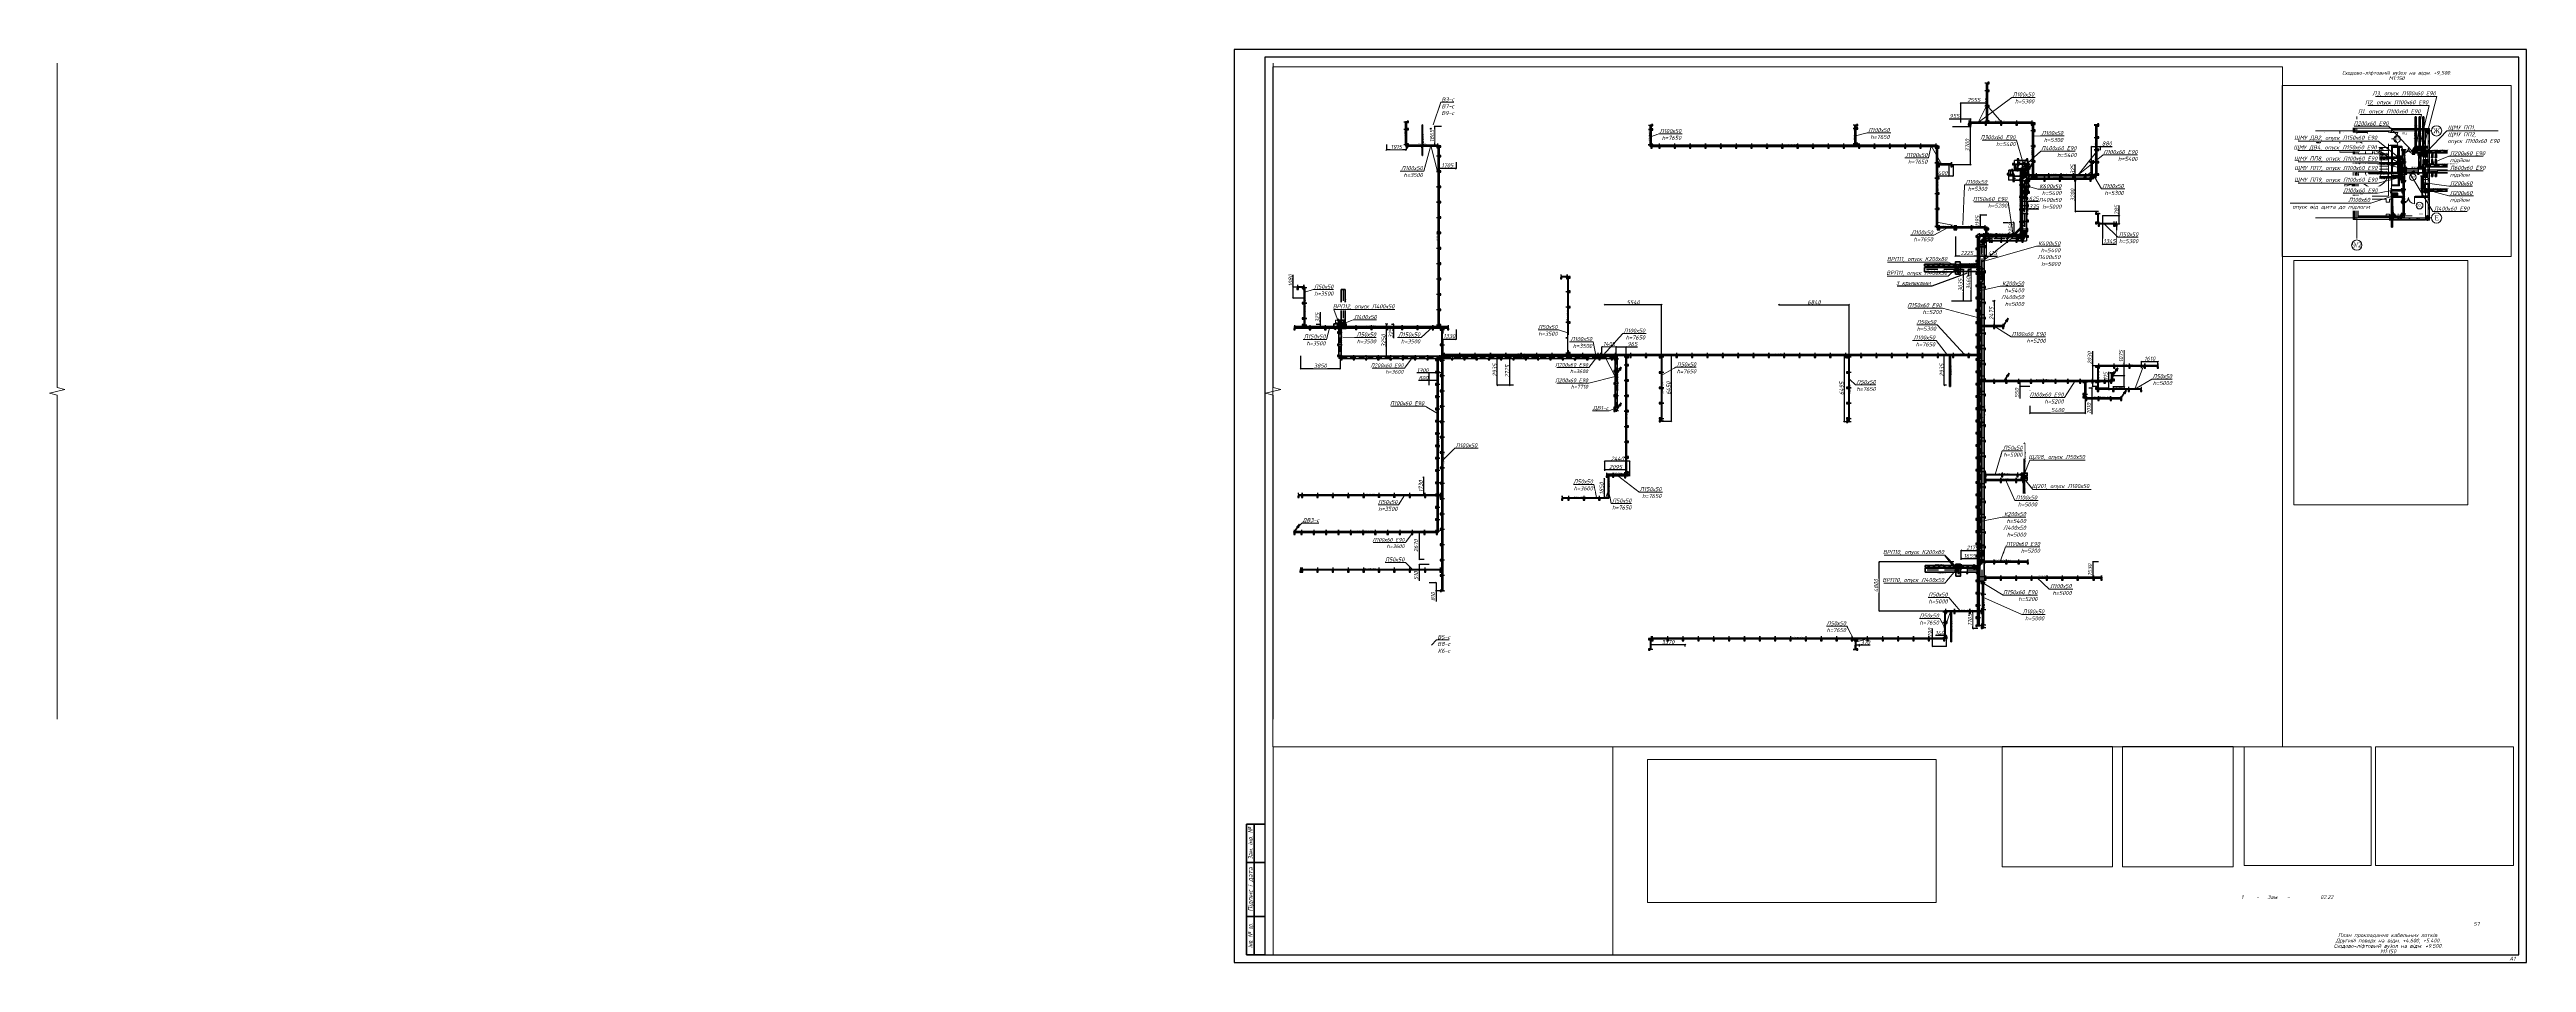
# Paper-space layout 'арк.57_лотки_+4.6_5.4_9.5' of a CAD drawing. Extents: x -771 to 841, y 0 to 594.
# The model-space entities are those that its viewports show. They can reach past a viewport. Long polylines and large blocks are cut down to what shows.
import ezdxf
from ezdxf import colors
from ezdxf.entities.mleader import LeaderData, LeaderLine
from ezdxf.enums import TextEntityAlignment as Align
from ezdxf.math import Vec2, Vec3

# ---------------------------------------------------------------- set-up
doc = ezdxf.new("R2010")
doc.units = 0
for name, pattern in [('DASHED2', [0.375, 0.25, -0.125]), ('DOT2', [0.125, 0, -0.125]), ('Штриховая', [564.444447, 282.222223, -282.222223]), ('Штрихпунктирная', [670.277762, 352.777767, -176.388884, 0, -141.111112]), ('Штрихштриховая', [1093.611073, 529.166651, -211.666656, 141.111112, -211.666656])]:
    doc.linetypes.add(name, pattern=pattern)
doc.layers.get('Defpoints').update_dxf_attribs({"color": 140})
for name, color, linetype in [('!ДВ', 7, 'Continuous'), ('!ПС_кабель', 1, 'Continuous'), ('00_lestnicy', 7, 'Continuous'), ('51312000', 7, 'Continuous'), ('BAKS_opis', 7, 'Continuous'), ('BAKS_POINTS', 7, 'Continuous'), ('E_Зміни', 7, 'Continuous'), ("E_Прив'язки", 24, 'Continuous'), ('PLAN_0_Asys', 7, 'Continuous'), ('АР- стена наружная', 7, 'Continuous'), ('АР-3д сходи', 7, 'Continuous'), ('АР-Осі', 7, 'Continuous'), ('колоны', 7, 'Continuous'), ('перегородки', 7, 'Continuous'), ('Экспликация', 7, 'Continuous')]:
    doc.layers.add(name, color=color, linetype=linetype)
for name, color, linetype, lineweight in [('E_Аварійні мережі', 1, 'Continuous', 30), ('E_В лотку', 5, 'Kabl_in_Lotok', 30), ('E_Ка6ельрости', 102, 'Continuous', 30), ('E_Лотки', 5, 'Continuous', 30), ('E_Лотки_аварійні', 1, 'Continuous', 30), ('E_Позначення', 7, 'Continuous', 15), ('E_Розп. мережі', 5, 'Continuous', 30), ('E_Щити', 1, 'Continuous', 50), ('ТЕКСТ', 7, 'Continuous', 20)]:
    doc.layers.add(name, color=color, linetype=linetype, lineweight=lineweight)
doc.layers.add('E_Лотки_опори_опуски', color=2, linetype='Continuous', plot=False)
doc.styles.add('GOST 2.304', font='isocpeui.ttf')
doc.styles.add('ROMANS', font='ROMANS')
doc.styles.get("Standard").update_dxf_attribs({"font": 'arial.ttf'})
doc.styles.add('ГОСТ 2.304', font='isocpeui.ttf')
doc.styles.add('розмеры', font='times.ttf', dxfattribs={"height": 250})
doc.styles.add('СГЕНЕРИР_СТИЛЬ_1', font='arial.ttf')
doc.styles.add('СГЕНЕРИР_СТИЛЬ_7', font='isocpeui.ttf')
doc.linetypes.add('Kabl_in_Lotok', pattern='A,10,[130,ltypeshp.shx,S=1,R=0,X=0,Y=0],1,[130,ltypeshp.shx,S=1,R=90,X=0,Y=-1],1,[130,ltypeshp.shx,S=1,R=0,X=0,Y=0],10', length=22)
doc.dimstyles.new('1to10', dxfattribs={"dimtxt": 40, "dimasz": 10, "dimexe": 3, "dimexo": 0, "dimgap": 5, "dimtad": 1, "dimdec": 0, "dimlfac": 10, "dimrnd": 5, "dimtxsty": 'GOST 2.304', "dimblk": 'OBLIQUE', "dimcen": 2.5, "dimadec": 0, "dimazin": 0, "dimtfac": 1, "dimtdec": 0, "dimtmove": 0, "dimatfit": 3, "dimfxl": 1, "dimarcsym": 0})
doc.dimstyles.new('ISO-25', dxfattribs={"dimtxt": 2.5, "dimasz": 2.5, "dimexe": 1.25, "dimexo": 0.625, "dimtad": 1, "dimtxsty": 'Standard', "dimcen": 2.5, "dimadec": 0, "dimazin": 0, "dimtfac": 1, "dimtmove": 0, "dimatfit": 3, "dimfxl": 1, "dimarcsym": 0})

# ---------------------------------------------------------------- blocks, each defined once
blk = doc.blocks.new('*U42')
at = {"color": 0, "linetype": 'ByBlock', "lineweight": -2, "ltscale": 0.5}
for points in [[(0, 424.5), (0, 213.5), (5, 212.2), (-5, 209.7), (0, 208.5), (0, -2.5)], [(791.3, 424.5), (791.3, 213.5), (796.3, 212.2), (786.3, 209.7), (791.3, 208.5), (791.3, -2.5)]]:
    blk.add_lwpolyline(points, dxfattribs=at)
blk = doc.blocks.new('Рамка А1 гор')
at = {"linetype": 'Continuous', "lineweight": 60}
for p, q in [((8, 5), (8, 90)), ((8, 90), (20, 90)), ((13, 5), (13, 90)), ((8, 65), (20, 65)), ((8, 30), (20, 30)), ((20, 5), (8, 5))]:
    blk.add_line(p, q, dxfattribs=at)
blk.add_lwpolyline([(20, 5), (836, 5), (836, 589), (20, 589)], close=True)
at = {"layer": 'Defpoints'}
blk.add_lwpolyline([(0, 0), (841, 0), (841, 594), (0, 594)], close=True, dxfattribs=at)
at = {"linetype": 'Continuous', "lineweight": 25, "style": 'СГЕНЕРИР_СТИЛЬ_7'}
for s, width, p in [('Зам. інв. №', 0.8, (10.5, 77.5)), ('Інв. № ор.', 0.7, (10.5, 17.5))]:
    blk.add_text(s, height=3, rotation=90, dxfattribs=dict(at, width=width)).set_placement(p, align=Align.MIDDLE_CENTER)
blk.add_text('Підпис і дата', height=3, rotation=90, dxfattribs=at).set_placement((10.5, 47.5), align=Align.MIDDLE_CENTER)
at = {"linetype": 'Continuous', "style": 'ГОСТ 2.304'}
blk.add_text('А1', height=2.5, dxfattribs=at).set_placement((829.9, 1.2))
blk = doc.blocks.new('*U5')
at = {"color": 0}
blk.add_lwpolyline([(-600, 450), (600, 450), (600, 0), (-600, 0)], close=True, dxfattribs=at)
blk = doc.blocks.new('_None')
blk = doc.blocks.new('*U4')
at = {"lineweight": 40}
h = blk.add_hatch(color=0, dxfattribs=at)
h.dxf.hatch_style = 1
h.paths.add_polyline_path([(300, 150), (-300, 150), (-300, 0), (300, 0)])
at = {"color": 0}
blk.add_lwpolyline([(-300, 300), (300, 300), (300, 0), (-300, 0)], close=True, dxfattribs=at)
blk = doc.blocks.new('*U17')
at = {"lineweight": -2}
h = blk.add_hatch(color=256, dxfattribs=at)
edge = h.paths.add_edge_path()
edge.add_arc((0.1, 0), 1.28, 0, 360)
h = blk.add_hatch(color=256, dxfattribs=at)
h.paths.add_polyline_path([(8.8, 16.1), (3.9, 10.6), (6.3, 11.7)])
h.paths.add_polyline_path([(8.8, 16.1), (6.3, 11.7), (6.8, 9)])
h = blk.add_hatch(color=256, dxfattribs=at)
h.paths.add_polyline_path([(-0.5, -0.7), (-5.3, -6.2), (-2.9, -5.2)])
h.paths.add_polyline_path([(-0.5, -0.7), (-2.9, -5.2), (-2.4, -7.8)])
for p, q in [((0, 0), (8.8, 16.1)), ((8.8, 16.1), (3.9, 10.6)), ((3.9, 10.6), (6.3, 11.7)), ((6.3, 11.7), (6.8, 9)), ((8.8, 16.1), (6.8, 9)), ((-9.2, -16.8), (-0.5, -0.7)), ((-0.5, -0.7), (-5.3, -6.2)), ((-5.3, -6.2), (-2.9, -5.2)), ((-2.9, -5.2), (-2.4, -7.8)), ((-0.5, -0.7), (-2.4, -7.8))]:
    blk.add_line(p, q, dxfattribs=at)
blk.add_circle((0.1, 0), 1.24, dxfattribs=at)
blk = doc.blocks.new('*U40')
at = {"lineweight": -2}
h = blk.add_hatch(color=256, dxfattribs=at)
h.paths.add_polyline_path([(0.1, 0), (-4.8, 5.5), (-2.3, 4.5)])
h.paths.add_polyline_path([(0.1, 0), (-2.3, 4.5), (-1.9, 7.1)])
h = blk.add_hatch(color=256, dxfattribs=at)
edge = h.paths.add_edge_path()
edge.add_arc((0.1, 0), 1.28, 0, 360)
h = blk.add_hatch(color=256, dxfattribs=at)
h.paths.add_polyline_path([(8.9, -16.1), (4, -10.6), (6.4, -11.7)])
h.paths.add_polyline_path([(8.9, -16.1), (6.4, -11.7), (6.9, -9)])
for p, q in [((-8.7, 16.1), (0.1, 0)), ((0.1, 0), (-4.8, 5.5)), ((-4.8, 5.5), (-2.3, 4.5)), ((-2.3, 4.5), (-1.9, 7.1)), ((0.1, 0), (-1.9, 7.1)), ((0.1, 0), (8.9, -16.1)), ((8.9, -16.1), (4, -10.6)), ((4, -10.6), (6.4, -11.7)), ((6.4, -11.7), (6.9, -9)), ((8.9, -16.1), (6.9, -9))]:
    blk.add_line(p, q, dxfattribs=at)
blk.add_circle((0.1, 0), 1.24, dxfattribs=at)
blk = doc.blocks.new('*U39')
at = {"lineweight": -2}
h = blk.add_hatch(color=256, dxfattribs=at)
h.paths.add_polyline_path([(0.1, 0), (-4.8, 5.5), (-2.3, 4.5)])
h.paths.add_polyline_path([(0.1, 0), (-2.3, 4.5), (-1.9, 7.1)])
h = blk.add_hatch(color=256, dxfattribs=at)
edge = h.paths.add_edge_path()
edge.add_arc((0.1, 0), 1.28, 0, 360)
for p, q in [((-8.7, 16.1), (0.1, 0)), ((0.1, 0), (-4.8, 5.5)), ((-4.8, 5.5), (-2.3, 4.5)), ((-2.3, 4.5), (-1.9, 7.1)), ((0.1, 0), (-1.9, 7.1))]:
    blk.add_line(p, q, dxfattribs=at)
blk.add_circle((0.1, 0), 1.24, dxfattribs=at)
blk = doc.blocks.new('*U15')
at = {"lineweight": -2}
h = blk.add_hatch(color=256, dxfattribs=at)
edge = h.paths.add_edge_path()
edge.add_arc((0.1, 0), 1.28, 0, 360)
h = blk.add_hatch(color=256, dxfattribs=at)
h.paths.add_polyline_path([(8.8, 16.1), (3.9, 10.6), (6.3, 11.7)])
h.paths.add_polyline_path([(8.8, 16.1), (6.3, 11.7), (6.8, 9)])
for p, q in [((0, 0), (8.8, 16.1)), ((8.8, 16.1), (3.9, 10.6)), ((3.9, 10.6), (6.3, 11.7)), ((6.3, 11.7), (6.8, 9)), ((8.8, 16.1), (6.8, 9))]:
    blk.add_line(p, q, dxfattribs=at)
blk.add_circle((0.1, 0), 1.24, dxfattribs=at)
blk = doc.blocks.new('*U16')
at = {"lineweight": -2}
h = blk.add_hatch(color=256, dxfattribs=at)
edge = h.paths.add_edge_path()
edge.add_arc((0.1, 0), 1.28, 0, 360)
h = blk.add_hatch(color=256, dxfattribs=at)
h.paths.add_polyline_path([(-0.5, -0.7), (-5.3, -6.2), (-2.9, -5.2)])
h.paths.add_polyline_path([(-0.5, -0.7), (-2.9, -5.2), (-2.4, -7.8)])
for p, q in [((-9.2, -16.8), (-0.5, -0.7)), ((-0.5, -0.7), (-5.3, -6.2)), ((-0.5, -0.7), (-5.3, -6.2)), ((-5.3, -6.2), (-2.9, -5.2)), ((-5.3, -6.2), (-2.9, -5.2)), ((-2.9, -5.2), (-2.4, -7.8)), ((-2.9, -5.2), (-2.4, -7.8)), ((-0.5, -0.7), (-2.4, -7.8)), ((-0.5, -0.7), (-2.4, -7.8))]:
    blk.add_line(p, q, dxfattribs=at)
blk.add_circle((0.1, 0), 1.24, dxfattribs=at)
blk = doc.blocks.new('BAKS_439')
at = {"layer": 'BAKS_opis', "color": 105, "linetype": 'DASHED2', "ltscale": 2}
blk.add_line((0, 0), (0, -70), dxfattribs=at)
at = {"layer": 'E_Лотки'}
for points in [[(-20, 0), (-20, -70), (20, -70), (20, 0)], [(-20, 0), (-20, -70), (-20, -70), (-20, 0)], [(20, 0), (20, -70), (-20, -70), (-20, 0)], [(20, 0), (20, -70), (20, -70), (20, 0)]]:
    blk.add_3dface(points, dxfattribs=at)
at = {"flags": 1}
for tag, p in [('LENGTH', (0, 0)), ('ID', (20, 0)), ('TYP', (0, -70)), ('ATT_1', (0, -70)), ('ATT_2', (0, -70)), ('ATT_3', (0, -70)), ('ATT_4', (0, -70)), ('ATT_5', (0, -70)), ('NAME', (0, -70)), ('P1X', (0, -70)), ('P2X', (0, -70)), ('P1Y', (0, -70)), ('P2Y', (0, -70)), ('AN', (0, -70)), ('LUSTRO', (0, -70))]:
    blk.add_attdef(tag, p, '', height=2.5, dxfattribs=at)
at = {"layer": 'BAKS_opis', "flags": 1}
blk.add_attdef('SYMBOL', (23, -35), '', height=10, rotation=270, dxfattribs=at)
blk = doc.blocks.new('A$C4E1429D7')
at = {"linetype": 'Continuous'}
for p, q in [((0, 188), (400, 188)), ((0, 0), (0, 188)), ((400, 108), (0, 108)), ((0, 108), (0, 0)), ((400, 188), (400, 0)), ((400, 0), (400, 108)), ((0, 0), (400, 0))]:
    blk.add_line(p, q, dxfattribs=at)
blk = doc.blocks.new('LU___400H80')
at = {"xscale": 0.1, "yscale": 0.1, "zscale": 0.1}
blk.add_blockref('A$C4E1429D7', (-20, 0), dxfattribs=at)
at = {"style": 'ROMANS', "flags": 9}
for tag, p in [('SYMBOL', (5, 15)), ('ID', (5, 15)), ('NAME', (5, 14)), ('TYP', (5, 14)), ('LENGTH', (5, 14)), ('ATT_1', (5, 13)), ('ATT_2', (5, 13)), ('ATT_3', (5, 13)), ('ATT_4', (5, 12)), ('LUSTRO', (5, 12)), ('ATT_5', (5, 12)), ('P1', (5, 11)), ('P2', (5, 11)), ('AN', (5, 11))]:
    blk.add_attdef(tag, p, '', height=0.3, dxfattribs=at)
blk = doc.blocks.new('BAKS_440')
at = {"layer": 'BAKS_opis', "color": 105, "linetype": 'DASHED2'}
blk.add_line((0, 0), (1500, 0), dxfattribs=at)
at = {"layer": 'E_Лотки'}
for points in [[(0, -7.5), (1500, -7.5), (1500, 7.5), (0, 7.5)], [(0, 7.5), (1500, 7.5), (1500, -7.5), (0, -7.5)], [(0, 7.5), (1500, 7.5), (1500, 7.5), (0, 7.5)], [(0, -7.5), (1500, -7.5), (1500, -7.5), (0, -7.5)]]:
    blk.add_3dface(points, dxfattribs=at)
at = {"flags": 1}
for tag, p in [('ID', (0, 7.5)), ('LENGTH', (0, 0)), ('ATT_1', (1500, 0)), ('ATT_2', (1500, 0)), ('ATT_3', (1500, 0)), ('ATT_4', (1500, 0)), ('ATT_5', (1500, 0)), ('AN', (1500, 0)), ('TYP', (1500, 0)), ('NAME', (1500, 0)), ('P1X', (1500, 0)), ('P2X', (1500, 0)), ('P1Y', (1500, 0)), ('P2Y', (1500, 0)), ('LUSTRO', (1500, 0))]:
    blk.add_attdef(tag, p, '', height=2.5, dxfattribs=at)
at = {"layer": 'BAKS_opis'}
blk.add_attdef('SYMBOL', (696, 10.5), '', height=10, dxfattribs=at)
blk = doc.blocks.new('A$C78E166E7')
at = {"linetype": 'Continuous'}
for p, q in [((680, 140), (0, 140)), ((540, 0), (140, 0))]:
    blk.add_line(p, q, dxfattribs=at)
for centre, start, end in [((0, 0), 0, 90), ((680, 0), 90, 180)]:
    blk.add_arc(centre, 140, start, end, dxfattribs=at)
blk = doc.blocks.new('TKD___400')
at = {"xscale": 0.1, "yscale": 0.1, "zscale": 0.1}
blk.add_blockref('A$C78E166E7', (-34, -14), dxfattribs=at)
at = {"style": 'ROMANS', "flags": 9}
for tag, p in [('SYMBOL', (5, 15)), ('ID', (5, 15)), ('NAME', (5, 14)), ('TYP', (5, 14)), ('LENGTH', (5, 14)), ('ATT_1', (5, 13)), ('ATT_2', (5, 13)), ('ATT_3', (5, 13)), ('ATT_4', (5, 12)), ('LUSTRO', (5, 12)), ('ATT_5', (5, 12)), ('P1', (5, 11)), ('P2', (5, 11)), ('AN', (5, 11))]:
    blk.add_attdef(tag, p, '', height=0.3, dxfattribs=at)
blk = doc.blocks.new('A$C4863500E')
at = {"linetype": 'Continuous'}
for p, q in [((380, 140), (0, 140)), ((240, 0), (140, 0))]:
    blk.add_line(p, q, dxfattribs=at)
for centre, start, end in [((0, 0), 0, 90), ((380, 0), 90, 180)]:
    blk.add_arc(centre, 140, start, end, dxfattribs=at)
blk = doc.blocks.new('TKD___100')
at = {"xscale": 0.1, "yscale": 0.1, "zscale": 0.1}
blk.add_blockref('A$C4863500E', (-19, -14), dxfattribs=at)
at = {"style": 'ROMANS', "flags": 9}
for tag, p in [('SYMBOL', (5, 15)), ('ID', (5, 15)), ('NAME', (5, 14)), ('TYP', (5, 14)), ('LENGTH', (5, 14)), ('ATT_1', (5, 13)), ('ATT_2', (5, 13)), ('ATT_3', (5, 13)), ('ATT_4', (5, 12)), ('LUSTRO', (5, 12)), ('ATT_5', (5, 12)), ('P1', (5, 11)), ('P2', (5, 11)), ('AN', (5, 11))]:
    blk.add_attdef(tag, p, '', height=0.3, dxfattribs=at)
blk = doc.blocks.new('A$C7FF703E6')
at = {"linetype": 'Continuous'}
for p, q in [((0, 145), (100, 145)), ((0, 145), (0, 0)), ((100, 145), (145, 100)), ((145, 100), (145, 0)), ((145, 0), (0, 0))]:
    blk.add_line(p, q, dxfattribs=at)
blk = doc.blocks.new('KK___100')
at = {"xscale": 0.1, "yscale": 0.1, "zscale": 0.1, "rotation": 270}
blk.add_blockref('A$C7FF703E6', (-5, 15), dxfattribs=at)
at = {"style": 'ROMANS', "flags": 9}
for tag, p in [('SYMBOL', (-1387, 2121)), ('ID', (-1386, 2121)), ('NAME', (-1386, 2121)), ('TYP', (-1386, 2121)), ('LENGTH', (-1385, 2121)), ('ATT_1', (-1385, 2121)), ('ATT_2', (-1385, 2121)), ('ATT_3', (-1384, 2121)), ('LUSTRO', (-1383, 2121)), ('ATT_4', (-1384, 2121)), ('ATT_5', (-1384, 2121)), ('P1', (-1383, 2121)), ('P2', (-1383, 2121)), ('AN', (-1382, 2121))]:
    blk.add_attdef(tag, p, '', height=0.3, rotation=90, dxfattribs=at)
blk = doc.blocks.new('BAKS_443')
at = {"layer": 'BAKS_opis', "linetype": 'DASHED2', "ltscale": 105}
blk.add_line((0, 0), (0, 1743), dxfattribs=at)
at = {"layer": 'E_Лотки'}
for points in [[(5, 0), (5, 1743), (-5, 1743), (-5, 0)], [(-5, 0), (-5, 1743), (5, 1743), (5, 0)], [(-5, 0), (-5, 1743), (-5, 1743), (-5, 0)], [(5, 0), (5, 1743), (5, 1743), (5, 0)]]:
    blk.add_3dface(points, dxfattribs=at)
at = {"flags": 1}
for tag, p in [('TYP', (0, 1752)), ('ATT_1', (0, 1752)), ('ATT_2', (0, 1752)), ('ATT_3', (0, 1752)), ('ATT_4', (0, 1752)), ('ATT_5', (0, 1752)), ('NAME', (0, 1752)), ('P1X', (0, 1752)), ('P2X', (0, 1752)), ('P1Y', (0, 1752)), ('P2Y', (0, 1752)), ('AN', (0, 1752)), ('ID', (-5, 0)), ('LENGTH', (0, 0))]:
    blk.add_attdef(tag, p, '', height=2.5, dxfattribs=at)
at = {"layer": 'BAKS_opis'}
blk.add_attdef('SYMBOL', (-8, 822), '', height=10, rotation=90, dxfattribs=at)
blk = doc.blocks.new('BAKS_447')
at = {"layer": 'BAKS_opis', "linetype": 'DASHED2', "ltscale": 105}
blk.add_line((0, 0), (0, -2550), dxfattribs=at)
at = {"layer": 'E_Лотки'}
for points in [[(-5, 0), (-5, -2550), (5, -2550), (5, 0)], [(-5, 0), (-5, -2550), (-5, -2550), (-5, 0)], [(5, 0), (5, -2550), (-5, -2550), (-5, 0)], [(5, 0), (5, -2550), (5, -2550), (5, 0)]]:
    blk.add_3dface(points, dxfattribs=at)
at = {"flags": 1}
for tag, p in [('LENGTH', (0, 0)), ('ID', (5, 0)), ('ATT_2', (0, -2550)), ('ATT_3', (0, -2550)), ('P2X', (0, -2550)), ('P2Y', (0, -2550)), ('LUSTRO', (0, -2550)), ('TYP', (0, -2550)), ('ATT_1', (0, -2550)), ('ATT_4', (0, -2550)), ('ATT_5', (0, -2550)), ('NAME', (0, -2550)), ('P1X', (0, -2550)), ('P1Y', (0, -2550)), ('AN', (0, -2550))]:
    blk.add_attdef(tag, p, '', height=2.5, dxfattribs=at)
at = {"layer": 'BAKS_opis'}
blk.add_attdef('SYMBOL', (8, -1221), '', height=10, rotation=270, dxfattribs=at)
blk = doc.blocks.new('A$C3C5B6495')
at = {"linetype": 'Continuous'}
for p, q in [((0, 33), (0, 0)), ((14, 19), (14, 14))]:
    blk.add_line(p, q, dxfattribs=at)
for centre, start, end in [((14, 33), 180, 270), ((14, 0), 90, 180)]:
    blk.add_arc(centre, 14, start, end, dxfattribs=at)
blk = doc.blocks.new('TKD___50')
blk.add_blockref('A$C3C5B6495', (0, -17))
blk = doc.blocks.new('BAKS_448')
at = {"layer": 'BAKS_opis', "linetype": 'DASHED2', "ltscale": 105}
blk.add_line((0, 0), (-1366, 0), dxfattribs=at)
at = {"layer": 'E_Лотки'}
for points in [[(0, 2), (-1366, 2), (-1366, -2), (0, -2)], [(0, 2), (-1366, 2), (-1366, 2), (0, 2)], [(0, -2), (-1366, -2), (-1366, 2), (0, 2)], [(0, -2), (-1366, -2), (-1366, -2), (0, -2)]]:
    blk.add_3dface(points, dxfattribs=at)
at = {"flags": 1}
for tag, p in [('TYP', (-1366, 0)), ('ATT_1', (-1366, 0)), ('ATT_2', (-1366, 0)), ('ATT_3', (-1366, 0)), ('ATT_4', (-1366, 0)), ('ATT_5', (-1366, 0)), ('NAME', (-1366, 0)), ('P1X', (-1366, 0)), ('P2X', (-1366, 0)), ('P1Y', (-1366, 0)), ('P2Y', (-1366, 0)), ('AN', (-1366, 0)), ('LUSTRO', (-1366, 0)), ('LENGTH', (0, 0)), ('ID', (0, -2))]:
    blk.add_attdef(tag, p, '', height=2.5, dxfattribs=at)
at = {"layer": 'BAKS_opis'}
blk.add_attdef('SYMBOL', (-746, 6), '', height=10, rotation=0, dxfattribs=at)
blk = doc.blocks.new('A$C59DD2DC5')
at = {"linetype": 'Continuous'}
for p, q in [((0, 245), (200, 245)), ((0, 245), (0, 0)), ((200, 245), (245, 200)), ((245, 200), (245, 0)), ((245, 0), (0, 0))]:
    blk.add_line(p, q, dxfattribs=at)
blk = doc.blocks.new('KK___200')
at = {"xscale": 0.1, "yscale": 0.1, "zscale": 0.1, "rotation": 270}
blk.add_blockref('A$C59DD2DC5', (-10, 25), dxfattribs=at)
at = {"style": 'ROMANS', "flags": 9}
for tag, p in [('SYMBOL', (-1540, 1841)), ('ID', (-1539, 1841)), ('LENGTH', (-1538, 1841)), ('NAME', (-1539, 1841)), ('TYP', (-1539, 1841)), ('ATT_1', (-1538, 1841)), ('ATT_2', (-1538, 1841)), ('ATT_3', (-1537, 1841)), ('ATT_4', (-1537, 1841)), ('ATT_5', (-1537, 1841)), ('LUSTRO', (-1536, 1841)), ('AN', (-1535, 1841)), ('P1', (-1536, 1841)), ('P2', (-1536, 1841))]:
    blk.add_attdef(tag, p, '', height=0.3, rotation=90, dxfattribs=at)
blk = doc.blocks.new('BAKS_451')
at = {"layer": 'BAKS_opis', "color": 105, "linetype": 'DASHED2'}
blk.add_line((0, 0), (0, -348), dxfattribs=at)
at = {"layer": 'E_Лотки_аварійні'}
for points in [[(-10, 0), (-10, -348), (10, -348), (10, 0)], [(-10, 0), (-10, -348), (-10, -348), (-10, 0)], [(10, 0), (10, -348), (-10, -348), (-10, 0)], [(10, 0), (10, -348), (10, -348), (10, 0)]]:
    blk.add_3dface(points, dxfattribs=at)
at = {"flags": 1}
for tag, p in [('LENGTH', (0, 0)), ('ID', (10, 0)), ('TYP', (0, -363)), ('ATT_1', (0, -363)), ('ATT_2', (0, -363)), ('ATT_3', (0, -363)), ('ATT_4', (0, -363)), ('ATT_5', (0, -363)), ('NAME', (0, -363)), ('P1X', (0, -363)), ('P2X', (0, -363)), ('P1Y', (0, -363)), ('P2Y', (0, -363)), ('AN', (0, -363))]:
    blk.add_attdef(tag, p, '', height=2.5, dxfattribs=at)
at = {"layer": 'BAKS_opis'}
blk.add_attdef('SYMBOL', (13, -87), '', height=10, rotation=270, dxfattribs=at)
blk = doc.blocks.new('BAKS_452')
at = {"layer": 'BAKS_opis', "color": 105, "linetype": 'DASHED2'}
blk.add_line((0, 0), (0, -506), dxfattribs=at)
at = {"layer": 'E_Лотки_аварійні'}
for points in [[(-10, 0), (-10, -506), (10, -506), (10, 0)], [(-10, 0), (-10, -506), (-10, -506), (-10, 0)], [(10, 0), (10, -506), (-10, -506), (-10, 0)], [(10, 0), (10, -506), (10, -506), (10, 0)]]:
    blk.add_3dface(points, dxfattribs=at)
at = {"flags": 1}
for tag, p in [('LENGTH', (0, 14)), ('ID', (10, 14)), ('TYP', (0, -506)), ('ATT_1', (0, -506)), ('ATT_2', (0, -506)), ('ATT_3', (0, -506)), ('ATT_4', (0, -506)), ('ATT_5', (0, -506)), ('NAME', (0, -506)), ('P1X', (0, -506)), ('P2X', (0, -506)), ('P1Y', (0, -506)), ('P2Y', (0, -506)), ('AN', (0, -506)), ('LUSTRO', (0, -506))]:
    blk.add_attdef(tag, p, '', height=2.5, dxfattribs=at)
at = {"layer": 'BAKS_opis'}
blk.add_attdef('SYMBOL', (13, -151), '', height=10, rotation=270, dxfattribs=at)
blk = doc.blocks.new('BAKS_453')
at = {"layer": 'BAKS_opis', "color": 105, "linetype": 'DASHED2'}
blk.add_line((0, 0), (2668, 0), dxfattribs=at)
at = {"layer": 'E_Лотки_аварійні'}
for points in [[(0, -10), (2668, -10), (2668, 10), (0, 10)], [(0, 10), (2668, 10), (2668, -10), (0, -10)], [(0, 10), (2668, 10), (2668, 10), (0, 10)], [(0, -10), (2668, -10), (2668, -10), (0, -10)]]:
    blk.add_3dface(points, dxfattribs=at)
at = {"flags": 1}
for tag, p in [('ID', (-14, 10)), ('LENGTH', (-14, 0)), ('ATT_2', (2683, 0)), ('ATT_3', (2683, 0)), ('P2X', (2683, 0)), ('P2Y', (2683, 0)), ('TYP', (2683, 0)), ('ATT_1', (2683, 0)), ('ATT_4', (2683, 0)), ('ATT_5', (2683, 0)), ('NAME', (2683, 0)), ('P1X', (2683, 0)), ('P1Y', (2683, 0)), ('AN', (2683, 0))]:
    blk.add_attdef(tag, p, '', height=2.5, dxfattribs=at)
at = {"layer": 'BAKS_opis'}
blk.add_attdef('SYMBOL', (1240, 13), '', height=10, rotation=360, dxfattribs=at)
blk = doc.blocks.new('BAKS_455')
at = {"layer": 'BAKS_opis', "linetype": 'DASHED2', "ltscale": 105}
blk.add_line((0, 0), (-1390.5, 0), dxfattribs=at)
at = {"layer": 'E_Лотки_аварійні'}
for points in [[(0, 5), (-1390.5, 5), (-1390.5, -5), (0, -5)], [(0, 5), (-1390.5, 5), (-1390.5, 5), (0, 5)], [(0, -5), (-1390.5, -5), (-1390.5, 5), (0, 5)], [(0, -5), (-1390.5, -5), (-1390.5, -5), (0, -5)]]:
    blk.add_3dface(points, dxfattribs=at)
at = {"flags": 1}
for tag, p in [('ATT_1', (-1390.5, 0)), ('ATT_2', (-1390.5, 0)), ('ATT_3', (-1390.5, 0)), ('ATT_4', (-1390.5, 0)), ('ATT_5', (-1390.5, 0)), ('AN', (-1390.5, 0)), ('TYP', (-1390.5, 0)), ('NAME', (-1390.5, 0)), ('P1X', (-1390.5, 0)), ('P2X', (-1390.5, 0)), ('P1Y', (-1390.5, 0)), ('P2Y', (-1390.5, 0)), ('LUSTRO', (-1390.5, 0)), ('LENGTH', (9.5, 0)), ('ID', (9.5, -5))]:
    blk.add_attdef(tag, p, '', height=2.5, dxfattribs=at)
at = {"layer": 'BAKS_opis'}
blk.add_attdef('SYMBOL', (-785, 8), '', height=10, rotation=0.00001, dxfattribs=at)
blk = doc.blocks.new('BAKS_456')
at = {"layer": 'BAKS_opis', "linetype": 'DASHED2', "ltscale": 105}
blk.add_line((0, 0), (0, -1672), dxfattribs=at)
at = {"layer": 'E_Лотки_аварійні'}
for points in [[(-5, 0), (-5, -1672), (5, -1672), (5, 0)], [(-5, 0), (-5, -1672), (-5, -1672), (-5, 0)], [(5, 0), (5, -1672), (-5, -1672), (-5, 0)], [(5, 0), (5, -1672), (5, -1672), (5, 0)]]:
    blk.add_3dface(points, dxfattribs=at)
at = {"flags": 1}
for tag, p in [('LENGTH', (0, 0)), ('ID', (5, 0)), ('TYP', (0, -1681)), ('ATT_1', (0, -1681)), ('ATT_2', (0, -1681)), ('ATT_3', (0, -1681)), ('ATT_4', (0, -1681)), ('ATT_5', (0, -1681)), ('NAME', (0, -1681)), ('P1X', (0, -1681)), ('P2X', (0, -1681)), ('P1Y', (0, -1681)), ('P2Y', (0, -1681)), ('AN', (0, -1681))]:
    blk.add_attdef(tag, p, '', height=2.5, dxfattribs=at)
at = {"layer": 'BAKS_opis'}
blk.add_attdef('SYMBOL', (8, -746), '', height=10, rotation=270, dxfattribs=at)
blk = doc.blocks.new('A$C44C0357C')
at = {"linetype": 'Continuous'}
for p, q in [((0, 95), (50, 95)), ((0, 95), (0, 0)), ((95, 0), (0, 0)), ((50, 95), (95, 50)), ((95, 50), (95, 0))]:
    blk.add_line(p, q, dxfattribs=at)
blk = doc.blocks.new('KK___50')
at = {"xscale": 0.1, "yscale": 0.1, "zscale": 0.1, "rotation": 270}
blk.add_blockref('A$C44C0357C', (-3, 10), dxfattribs=at)
at = {"style": 'ROMANS', "flags": 9}
for tag, p in [('SYMBOL', (-1370, 2080)), ('ID', (-1370, 2080)), ('NAME', (-1370, 2080)), ('TYP', (-1369, 2080)), ('LENGTH', (-1369, 2080)), ('ATT_1', (-1369, 2080)), ('ATT_2', (-1368, 2080)), ('ATT_4', (-1368, 2080)), ('ATT_3', (-1368, 2080)), ('ATT_5', (-1367, 2080)), ('LUSTRO', (-1367, 2080)), ('P1', (-1367, 2080)), ('P2', (-1366, 2080)), ('AN', (-1366, 2080))]:
    blk.add_attdef(tag, p, '', height=0.3, rotation=90, dxfattribs=at)
blk = doc.blocks.new('BAKS_469')
at = {"layer": 'BAKS_opis', "linetype": 'DASHED2', "ltscale": 105}
blk.add_line((0, 0), (0, -8), dxfattribs=at)
at = {"layer": 'E_Лотки'}
for points in [[(-2.5, 0), (-2.5, -8), (2.5, -8), (2.5, 0)], [(-2.5, 0), (-2.5, -8), (-2.5, -8), (-2.5, 0)], [(2.5, 0), (2.5, -8), (-2.5, -8), (-2.5, 0)], [(2.5, 0), (2.5, -8), (2.5, -8), (2.5, 0)]]:
    blk.add_3dface(points, dxfattribs=at)
at = {"flags": 1}
for tag, p in [('LENGTH', (0, 7)), ('ID', (2.5, 7)), ('ATT_1', (0, -8)), ('ATT_2', (0, -8)), ('ATT_3', (0, -8)), ('ATT_4', (0, -8)), ('ATT_5', (0, -8)), ('AN', (0, -8)), ('TYP', (0, -8)), ('NAME', (0, -8)), ('P1X', (0, -8)), ('P2X', (0, -8)), ('P1Y', (0, -8)), ('P2Y', (0, -8)), ('LUSTRO', (0, -8))]:
    blk.add_attdef(tag, p, '', height=2.5, dxfattribs=at)
at = {"layer": 'BAKS_opis', "flags": 1}
blk.add_attdef('SYMBOL', (5.5, -0.5), '', height=10, rotation=270, dxfattribs=at)
blk = doc.blocks.new('A$C7AF441C8')
at = {"linetype": 'Continuous'}
for p, q in [((0, 158), (50, 158)), ((0, 108), (0, 158)), ((50, 108), (0, 108)), ((0, 108), (0, 0)), ((50, 158), (50, 108)), ((50, 0), (50, 108)), ((0, 0), (50, 0))]:
    blk.add_line(p, q, dxfattribs=at)
blk = doc.blocks.new('LU___50H50')
at = {"xscale": 0.1, "yscale": 0.1, "zscale": 0.1}
blk.add_blockref('A$C7AF441C8', (-2, 0), dxfattribs=at)
at = {"style": 'ROMANS', "flags": 9}
for tag, p in [('SYMBOL', (5, 15)), ('ID', (5, 15)), ('NAME', (5, 14)), ('TYP', (5, 14)), ('LENGTH', (5, 14)), ('ATT_1', (5, 13)), ('ATT_2', (5, 13)), ('ATT_3', (5, 13)), ('ATT_4', (5, 12)), ('LUSTRO', (5, 12)), ('ATT_5', (5, 12)), ('P1', (5, 11)), ('P2', (5, 11)), ('AN', (5, 11))]:
    blk.add_attdef(tag, p, '', height=0.3, dxfattribs=at)
blk = doc.blocks.new('A$C4C0572A2')
at = {"linetype": 'Continuous'}
for p, q in [((0, 195), (150, 195)), ((0, 195), (0, 0)), ((150, 195), (195, 150)), ((195, 150), (195, 0)), ((195, 0), (0, 0))]:
    blk.add_line(p, q, dxfattribs=at)
blk = doc.blocks.new('KK___150')
at = {"xscale": 0.1, "yscale": 0.1, "zscale": 0.1, "rotation": 270}
blk.add_blockref('A$C4C0572A2', (-7, 20), dxfattribs=at)
at = {"style": 'ROMANS', "flags": 9}
for tag, p in [('SYMBOL', (-1400, 2148)), ('NAME', (-1400, 2148)), ('ID', (-1400, 2148)), ('TYP', (-1399, 2148)), ('LENGTH', (-1399, 2148)), ('ATT_1', (-1399, 2148)), ('ATT_2', (-1398, 2148)), ('ATT_3', (-1398, 2148)), ('ATT_4', (-1398, 2148)), ('ATT_5', (-1397, 2148)), ('LUSTRO', (-1397, 2148)), ('P1', (-1397, 2148)), ('P2', (-1396, 2148)), ('AN', (-1396, 2148))]:
    blk.add_attdef(tag, p, '', height=0.3, rotation=90, dxfattribs=at)
blk = doc.blocks.new('BAKS_495')
at = {"layer": 'BAKS_opis', "linetype": 'DASHED2', "ltscale": 105}
blk.add_line((0, 0), (-1, 0), dxfattribs=at)
at = {"layer": 'E_Лотки_аварійні'}
for points in [[(0, -5), (-1, -5), (-1, 5), (0, 5)], [(0, 5), (-1, 5), (-1, -5), (0, -5)], [(0, 5), (-1, 5), (-1, 5), (0, 5)], [(0, -5), (-1, -5), (-1, -5), (0, -5)]]:
    blk.add_3dface(points, dxfattribs=at)
at = {"flags": 1}
for tag, p in [('ID', (-10, 5)), ('LENGTH', (-10, 0)), ('ATT_2', (-1, 0)), ('ATT_3', (-1, 0)), ('P2X', (-1, 0)), ('P2Y', (-1, 0)), ('LUSTRO', (-1, 0)), ('TYP', (-1, 0)), ('ATT_1', (-1, 0)), ('ATT_4', (-1, 0)), ('ATT_5', (-1, 0)), ('NAME', (-1, 0)), ('P1X', (-1, 0)), ('P1Y', (-1, 0)), ('AN', (-1, 0))]:
    blk.add_attdef(tag, p, '', height=2.5, dxfattribs=at)
at = {"layer": 'BAKS_opis', "flags": 1}
blk.add_attdef('SYMBOL', (-5, 8), '', height=10, rotation=360, dxfattribs=at)
blk = doc.blocks.new('BAKS_498')
at = {"layer": 'BAKS_opis', "linetype": 'DASHED2', "ltscale": 105}
blk.add_line((0, 0), (340.5, 0), dxfattribs=at)
at = {"layer": 'E_Лотки_аварійні'}
for points in [[(0, -5), (340.5, -5), (340.5, 5), (0, 5)], [(0, 5), (340.5, 5), (340.5, -5), (0, -5)], [(0, 5), (340.5, 5), (340.5, 5), (0, 5)], [(0, -5), (340.5, -5), (340.5, -5), (0, -5)]]:
    blk.add_3dface(points, dxfattribs=at)
at = {"flags": 1}
for tag, p in [('ID', (-9.5, 5)), ('LENGTH', (-9.5, 0)), ('ATT_1', (340.5, 0)), ('ATT_2', (340.5, 0)), ('ATT_3', (340.5, 0)), ('ATT_4', (340.5, 0)), ('ATT_5', (340.5, 0)), ('AN', (340.5, 0)), ('TYP', (340.5, 0)), ('NAME', (340.5, 0)), ('P1X', (340.5, 0)), ('P2X', (340.5, 0)), ('P1Y', (340.5, 0)), ('P2Y', (340.5, 0)), ('LUSTRO', (340.5, 0))]:
    blk.add_attdef(tag, p, '', height=2.5, dxfattribs=at)
at = {"layer": 'BAKS_opis'}
blk.add_attdef('SYMBOL', (71, 8), '', height=10, dxfattribs=at)
blk = doc.blocks.new('BAKS_499')
at = {"layer": 'BAKS_opis', "linetype": 'DASHED2', "ltscale": 105}
blk.add_line((0, 0), (0, -150), dxfattribs=at)
at = {"layer": 'E_Лотки_аварійні'}
for points in [[(-5, 0), (-5, -150), (5, -150), (5, 0)], [(-5, 0), (-5, -150), (-5, -150), (-5, 0)], [(5, 0), (5, -150), (-5, -150), (-5, 0)], [(5, 0), (5, -150), (5, -150), (5, 0)]]:
    blk.add_3dface(points, dxfattribs=at)
at = {"flags": 1}
for tag, p in [('LENGTH', (0, 0)), ('ID', (5, 0)), ('TYP', (0, -159)), ('ATT_1', (0, -159)), ('ATT_2', (0, -159)), ('ATT_3', (0, -159)), ('ATT_4', (0, -159)), ('ATT_5', (0, -159)), ('NAME', (0, -159)), ('P1X', (0, -159)), ('P2X', (0, -159)), ('P1Y', (0, -159)), ('P2Y', (0, -159)), ('AN', (0, -159))]:
    blk.add_attdef(tag, p, '', height=2.5, dxfattribs=at)
at = {"layer": 'BAKS_opis', "flags": 1}
blk.add_attdef('SYMBOL', (8, -80), '', height=10, rotation=270, dxfattribs=at)
blk = doc.blocks.new('BAKS_523')
at = {"layer": 'BAKS_opis', "linetype": 'DASHED2', "ltscale": 105}
blk.add_line((0, 0), (423, 0), dxfattribs=at)
at = {"layer": 'E_Лотки'}
for points in [[(0, -2), (423, -2), (423, 2), (0, 2)], [(0, 2), (423, 2), (423, -2), (0, -2)], [(0, 2), (423, 2), (423, 2), (0, 2)], [(0, -2), (423, -2), (423, -2), (0, -2)]]:
    blk.add_3dface(points, dxfattribs=at)
at = {"flags": 1}
for tag, p in [('ID', (0, 2)), ('LENGTH', (0, 0)), ('TYP', (423, 0)), ('ATT_1', (423, 0)), ('ATT_2', (423, 0)), ('ATT_3', (423, 0)), ('ATT_4', (423, 0)), ('ATT_5', (423, 0)), ('NAME', (423, 0)), ('P1X', (423, 0)), ('P2X', (423, 0)), ('P1Y', (423, 0)), ('P2Y', (423, 0)), ('AN', (423, 0)), ('LUSTRO', (423, 0))]:
    blk.add_attdef(tag, p, '', height=2.5, dxfattribs=at)
at = {"layer": 'BAKS_opis'}
blk.add_attdef('SYMBOL', (148, 6), '', height=10, dxfattribs=at)
blk = doc.blocks.new('A$C0E196AB9')
at = {"linetype": 'Continuous'}
for p, q in [((45, 95), (0, 50)), ((0, 50), (0, 0)), ((45, 95), (95, 95)), ((95, 95), (140, 50)), ((140, 50), (140, 0)), ((140, 0), (0, 0))]:
    blk.add_line(p, q, dxfattribs=at)
blk = doc.blocks.new('TK___50')
at = {"xscale": 0.1, "yscale": 0.1, "zscale": 0.1, "rotation": 270}
blk.add_blockref('A$C0E196AB9', (-2, 14), dxfattribs=at)
at = {"style": 'ROMANS', "flags": 9}
for tag, p in [('SYMBOL', (1, 12)), ('ID', (1, 12)), ('NAME', (1, 11)), ('TYP', (1, 11)), ('LENGTH', (1, 11)), ('ATT_1', (1, 10)), ('ATT_2', (1, 10)), ('ATT_3', (1, 10)), ('ATT_4', (1, 9)), ('LUSTRO', (1, 9)), ('ATT_5', (1, 9)), ('P1', (1, 8)), ('P2', (1, 8)), ('AN', (1, 8))]:
    blk.add_attdef(tag, p, '', height=0.3, dxfattribs=at)
blk = doc.blocks.new('BAKS_634')
at = {"layer": 'BAKS_opis', "linetype": 'DASHED2', "ltscale": 105}
blk.add_line((0, 0), (0, -300), dxfattribs=at)
at = {"layer": 'E_Лотки_опори_опуски'}
for points in [[(-2.5, 0), (-2.5, -300), (2.5, -300), (2.5, 0)], [(-2.5, 0), (-2.5, -300), (-2.5, -300), (-2.5, 0)], [(2.5, 0), (2.5, -300), (-2.5, -300), (-2.5, 0)], [(2.5, 0), (2.5, -300), (2.5, -300), (2.5, 0)]]:
    blk.add_3dface(points, dxfattribs=at)
at = {"flags": 1}
for tag, p in [('LENGTH', (0, 0)), ('ID', (2.5, 0)), ('ATT_1', (0, -300)), ('ATT_2', (0, -300)), ('ATT_3', (0, -300)), ('ATT_4', (0, -300)), ('ATT_5', (0, -300)), ('AN', (0, -300)), ('TYP', (0, -300)), ('NAME', (0, -300)), ('P1X', (0, -300)), ('P2X', (0, -300)), ('P1Y', (0, -300)), ('P2Y', (0, -300)), ('LUSTRO', (0, -300))]:
    blk.add_attdef(tag, p, '', height=2.5, dxfattribs=at)
at = {"layer": 'BAKS_opis'}
blk.add_attdef('SYMBOL', (5.5, -87), '', height=10, rotation=270, dxfattribs=at)
blk = doc.blocks.new('BAKS_635')
at = {"layer": 'BAKS_opis', "color": 105, "linetype": 'DASHED2', "ltscale": 2}
blk.add_line((0, 0), (0, -300), dxfattribs=at)
at = {"layer": 'E_Лотки_опори_опуски'}
for points in [[(-20, 0), (-20, -300), (20, -300), (20, 0)], [(-20, 0), (-20, -300), (-20, -300), (-20, 0)], [(20, 0), (20, -300), (-20, -300), (-20, 0)], [(20, 0), (20, -300), (20, -300), (20, 0)]]:
    blk.add_3dface(points, dxfattribs=at)
at = {"flags": 1}
for tag, p in [('LENGTH', (0, 0)), ('ID', (20, 0)), ('ATT_2', (0, -300)), ('ATT_3', (0, -300)), ('P2X', (0, -300)), ('P2Y', (0, -300)), ('LUSTRO', (0, -300)), ('TYP', (0, -300)), ('ATT_1', (0, -300)), ('ATT_4', (0, -300)), ('ATT_5', (0, -300)), ('NAME', (0, -300)), ('P1X', (0, -300)), ('P1Y', (0, -300)), ('AN', (0, -300))]:
    blk.add_attdef(tag, p, '', height=2.5, dxfattribs=at)
at = {"layer": 'BAKS_opis'}
blk.add_attdef('SYMBOL', (23, -96), '', height=10, rotation=270, dxfattribs=at)
blk = doc.blocks.new('BAKS_639')
at = {"layer": 'BAKS_opis', "linetype": 'DASHED2', "ltscale": 105}
blk.add_line((0, 0), (0, -300), dxfattribs=at)
at = {"layer": 'E_Лотки_опори_опуски'}
for points in [[(-2.5, 0), (-2.5, -300), (2.5, -300), (2.5, 0)], [(-2.5, 0), (-2.5, -300), (-2.5, -300), (-2.5, 0)], [(2.5, 0), (2.5, -300), (-2.5, -300), (-2.5, 0)], [(2.5, 0), (2.5, -300), (2.5, -300), (2.5, 0)]]:
    blk.add_3dface(points, dxfattribs=at)
at = {"flags": 1}
for tag, p in [('LENGTH', (0, 0)), ('ID', (2.5, 0)), ('ATT_1', (0, -300)), ('ATT_2', (0, -300)), ('ATT_3', (0, -300)), ('ATT_4', (0, -300)), ('ATT_5', (0, -300)), ('AN', (0, -300)), ('TYP', (0, -300)), ('NAME', (0, -300)), ('P1X', (0, -300)), ('P2X', (0, -300)), ('P1Y', (0, -300)), ('P2Y', (0, -300)), ('LUSTRO', (0, -300))]:
    blk.add_attdef(tag, p, '', height=2.5, dxfattribs=at)
at = {"layer": 'BAKS_opis'}
blk.add_attdef('SYMBOL', (5.5, -87), '', height=10, rotation=270, dxfattribs=at)
blk = doc.blocks.new('A$C40100DD9')
at = {"linetype": 'Continuous'}
for p, q in [((0, 158), (400, 158)), ((0, 108), (0, 158)), ((400, 108), (0, 108)), ((0, 108), (0, 0)), ((0, 0), (400, 0)), ((400, 158), (400, 108)), ((400, 0), (400, 108))]:
    blk.add_line(p, q, dxfattribs=at)
blk = doc.blocks.new('LU___400H50')
at = {"xscale": 0.1, "yscale": 0.1, "zscale": 0.1}
blk.add_blockref('A$C40100DD9', (-20, 0), dxfattribs=at)
at = {"style": 'ROMANS', "flags": 9}
for tag, p in [('SYMBOL', (5, 15)), ('ID', (5, 15)), ('NAME', (5, 14)), ('TYP', (5, 14)), ('LENGTH', (5, 14)), ('ATT_1', (5, 13)), ('ATT_2', (5, 13)), ('ATT_3', (5, 13)), ('ATT_4', (5, 12)), ('LUSTRO', (5, 12)), ('ATT_5', (5, 12)), ('P1', (5, 11)), ('P2', (5, 11)), ('AN', (5, 11))]:
    blk.add_attdef(tag, p, '', height=0.3, dxfattribs=at)
blk = doc.blocks.new('A$C3D0A71E3')
at = {"linetype": 'Continuous'}
for p, q in [((0, 445), (400, 445)), ((0, 445), (0, 0)), ((445, 0), (0, 0)), ((400, 445), (445, 400)), ((445, 400), (445, 0))]:
    blk.add_line(p, q, dxfattribs=at)
blk = doc.blocks.new('KK___400')
at = {"xscale": 0.1, "yscale": 0.1, "zscale": 0.1, "rotation": 270}
blk.add_blockref('A$C3D0A71E3', (-20, 45), dxfattribs=at)
at = {"style": 'ROMANS', "flags": 9}
for tag, p in [('SYMBOL', (-1453, 2124)), ('NAME', (-1452, 2124)), ('ID', (-1453, 2124)), ('TYP', (-1452, 2124)), ('LENGTH', (-1452, 2124)), ('ATT_1', (-1451, 2124)), ('ATT_2', (-1451, 2124)), ('ATT_3', (-1451, 2124)), ('ATT_4', (-1450, 2124)), ('LUSTRO', (-1450, 2124)), ('ATT_5', (-1450, 2124)), ('P1', (-1449, 2124)), ('P2', (-1449, 2124)), ('AN', (-1449, 2124))]:
    blk.add_attdef(tag, p, '', height=0.3, rotation=90, dxfattribs=at)
blk = doc.blocks.new('BAKS_693')
at = {"layer": 'BAKS_opis', "color": 105, "linetype": 'DASHED2'}
blk.add_line((0, 0), (0, 625), dxfattribs=at)
at = {"layer": 'E_Лотки_аварійні'}
for points in [[(8, 0), (8, 625), (-8, 625), (-8, 0)], [(-8, 0), (-8, 625), (8, 625), (8, 0)], [(-8, 0), (-8, 625), (-8, 625), (-8, 0)], [(8, 0), (8, 625), (8, 625), (8, 0)]]:
    blk.add_3dface(points, dxfattribs=at)
at = {"flags": 1}
for tag, p in [('TYP', (0, 625)), ('ATT_1', (0, 625)), ('ATT_2', (0, 625)), ('ATT_3', (0, 625)), ('ATT_4', (0, 625)), ('ATT_5', (0, 625)), ('NAME', (0, 625)), ('P1X', (0, 625)), ('P2X', (0, 625)), ('P1Y', (0, 625)), ('P2Y', (0, 625)), ('AN', (0, 625)), ('LUSTRO', (0, 625)), ('ID', (-8, 0)), ('LENGTH', (0, 0))]:
    blk.add_attdef(tag, p, '', height=2.5, dxfattribs=at)
at = {"layer": 'BAKS_opis'}
blk.add_attdef('SYMBOL', (-10, 218), '', height=10, rotation=90, dxfattribs=at)
blk = doc.blocks.new('A$C73E61BF2')
at = {"linetype": 'Continuous'}
for p, q in [((0, 158), (100, 158)), ((0, 108), (0, 158)), ((100, 108), (0, 108)), ((0, 108), (0, 0)), ((100, 158), (100, 108)), ((100, 0), (100, 108)), ((0, 0), (100, 0))]:
    blk.add_line(p, q, dxfattribs=at)
blk = doc.blocks.new('LU___100H50')
at = {"xscale": 0.1, "yscale": 0.1, "zscale": 0.1}
blk.add_blockref('A$C73E61BF2', (-5, 0), dxfattribs=at)
at = {"style": 'ROMANS', "flags": 9}
for tag, p in [('SYMBOL', (5, 15)), ('ID', (5, 15)), ('NAME', (5, 14)), ('TYP', (5, 14)), ('LENGTH', (5, 14)), ('ATT_1', (5, 13)), ('ATT_2', (5, 13)), ('ATT_3', (5, 13)), ('ATT_4', (5, 12)), ('LUSTRO', (5, 12)), ('ATT_5', (5, 12)), ('P1', (5, 11)), ('P2', (5, 11)), ('AN', (5, 11))]:
    blk.add_attdef(tag, p, '', height=0.3, dxfattribs=at)
blk = doc.blocks.new('BAKS_701')
at = {"layer": 'BAKS_opis', "linetype": 'DASHED2', "ltscale": 105}
blk.add_line((0, 0), (0, -5.5), dxfattribs=at)
at = {"layer": 'E_Лотки'}
for points in [[(-5, 0), (-5, -5.5), (5, -5.5), (5, 0)], [(-5, 0), (-5, -5.5), (-5, -5.5), (-5, 0)], [(5, 0), (5, -5.5), (-5, -5.5), (-5, 0)], [(5, 0), (5, -5.5), (5, -5.5), (5, 0)]]:
    blk.add_3dface(points, dxfattribs=at)
at = {"flags": 1}
for tag, p in [('LENGTH', (0, 0)), ('ID', (5, 0)), ('ATT_1', (0, -15)), ('ATT_2', (0, -15)), ('ATT_3', (0, -15)), ('ATT_4', (0, -15)), ('ATT_5', (0, -15)), ('AN', (0, -15)), ('TYP', (0, -15)), ('NAME', (0, -15)), ('P1X', (0, -15)), ('P2X', (0, -15)), ('P1Y', (0, -15)), ('P2Y', (0, -15))]:
    blk.add_attdef(tag, p, '', height=2.5, dxfattribs=at)
at = {"layer": 'BAKS_opis', "flags": 1}
blk.add_attdef('SYMBOL', (8, -7.5), '', height=10, rotation=270, dxfattribs=at)
blk = doc.blocks.new('BAKS_704')
at = {"layer": 'BAKS_opis', "linetype": 'DASHED2', "ltscale": 105}
blk.add_line((0, 0), (0, -300), dxfattribs=at)
at = {"layer": 'E_Лотки_опори_опуски'}
for points in [[(-5, 0), (-5, -300), (5, -300), (5, 0)], [(-5, 0), (-5, -300), (-5, -300), (-5, 0)], [(5, 0), (5, -300), (-5, -300), (-5, 0)], [(5, 0), (5, -300), (5, -300), (5, 0)]]:
    blk.add_3dface(points, dxfattribs=at)
at = {"flags": 1}
for tag, p in [('LENGTH', (0, 0)), ('ID', (5, 0)), ('ATT_2', (0, -300)), ('ATT_3', (0, -300)), ('P2X', (0, -300)), ('P2Y', (0, -300)), ('LUSTRO', (0, -300)), ('TYP', (0, -300)), ('ATT_1', (0, -300)), ('ATT_4', (0, -300)), ('ATT_5', (0, -300)), ('NAME', (0, -300)), ('P1X', (0, -300)), ('P1Y', (0, -300)), ('AN', (0, -300))]:
    blk.add_attdef(tag, p, '', height=2.5, dxfattribs=at)
at = {"layer": 'BAKS_opis'}
blk.add_attdef('SYMBOL', (8, -96), '', height=10, rotation=270, dxfattribs=at)
blk = doc.blocks.new('BAKS_685')
at = {"layer": 'BAKS_opis', "linetype": 'DASHED2', "ltscale": 105}
blk.add_line((0, 0), (0, -300), dxfattribs=at)
at = {"layer": 'E_Лотки_опори_опуски'}
for points in [[(-2.5, 0), (-2.5, -300), (2.5, -300), (2.5, 0)], [(-2.5, 0), (-2.5, -300), (-2.5, -300), (-2.5, 0)], [(2.5, 0), (2.5, -300), (-2.5, -300), (-2.5, 0)], [(2.5, 0), (2.5, -300), (2.5, -300), (2.5, 0)]]:
    blk.add_3dface(points, dxfattribs=at)
at = {"flags": 1}
for tag, p in [('LENGTH', (0, 0)), ('ID', (2.5, 0)), ('ATT_1', (0, -300)), ('ATT_2', (0, -300)), ('ATT_3', (0, -300)), ('ATT_4', (0, -300)), ('ATT_5', (0, -300)), ('AN', (0, -300)), ('TYP', (0, -300)), ('NAME', (0, -300)), ('P1X', (0, -300)), ('P2X', (0, -300)), ('P1Y', (0, -300)), ('P2Y', (0, -300)), ('LUSTRO', (0, -300))]:
    blk.add_attdef(tag, p, '', height=2.5, dxfattribs=at)
at = {"layer": 'BAKS_opis'}
blk.add_attdef('SYMBOL', (5.5, -87), '', height=10, rotation=270, dxfattribs=at)
blk = doc.blocks.new('BAKS_734')
at = {"layer": 'BAKS_opis', "linetype": 'DASHED2', "ltscale": 105}
blk.add_line((0, 0), (0, -213), dxfattribs=at)
at = {"layer": 'E_Лотки'}
for points in [[(-2, 0), (-2, -213), (2, -213), (2, 0)], [(-2, 0), (-2, -213), (-2, -213), (-2, 0)], [(2, 0), (2, -213), (-2, -213), (-2, 0)], [(2, 0), (2, -213), (2, -213), (2, 0)]]:
    blk.add_3dface(points, dxfattribs=at)
at = {"flags": 1}
for tag, p in [('LENGTH', (0, 0)), ('ID', (2, 0)), ('TYP', (0, -213)), ('ATT_1', (0, -213)), ('ATT_2', (0, -213)), ('ATT_3', (0, -213)), ('ATT_4', (0, -213)), ('ATT_5', (0, -213)), ('NAME', (0, -213)), ('P1X', (0, -213)), ('P2X', (0, -213)), ('P1Y', (0, -213)), ('P2Y', (0, -213)), ('AN', (0, -213)), ('LUSTRO', (0, -213))]:
    blk.add_attdef(tag, p, '', height=2.5, dxfattribs=at)
at = {"layer": 'BAKS_opis'}
blk.add_attdef('SYMBOL', (6, -44), '', height=10, rotation=270, dxfattribs=at)
blk = doc.blocks.new('BAKS_735')
at = {"layer": 'BAKS_opis', "linetype": 'DASHED2', "ltscale": 105}
blk.add_line((0, 0), (578, 0), dxfattribs=at)
at = {"layer": 'E_Лотки'}
for points in [[(0, -2), (578, -3), (578, 2), (0, 2)], [(0, 2), (578, 2), (578, -3), (0, -2)], [(0, 2), (578, 2), (578, 2), (0, 2)], [(0, -2), (578, -3), (578, -3), (0, -2)]]:
    blk.add_3dface(points, dxfattribs=at)
at = {"flags": 1}
for tag, p in [('ID', (0, 2)), ('LENGTH', (0, 0)), ('ATT_2', (578, 0)), ('ATT_3', (578, 0)), ('P2X', (578, 0)), ('P2Y', (578, 0)), ('LUSTRO', (578, 0)), ('TYP', (578, 0)), ('ATT_1', (578, 0)), ('ATT_4', (578, 0)), ('ATT_5', (578, 0)), ('NAME', (578, 0)), ('P1X', (578, 0)), ('P1Y', (578, 0)), ('AN', (578, 0))]:
    blk.add_attdef(tag, p, '', height=2.5, dxfattribs=at)
at = {"layer": 'BAKS_opis'}
blk.add_attdef('SYMBOL', (226, 5), '', height=10, rotation=359.9987, dxfattribs=at)
blk = doc.blocks.new('BAKS_737')
at = {"layer": 'BAKS_opis', "linetype": 'DASHED2', "ltscale": 105}
blk.add_line((0, 0), (172, 0), dxfattribs=at)
at = {"layer": 'E_Лотки'}
for points in [[(0, -2), (172, -2), (172, 2), (0, 2)], [(0, 2), (172, 2), (172, -2), (0, -2)], [(0, 2), (172, 2), (172, 2), (0, 2)], [(0, -2), (172, -2), (172, -2), (0, -2)]]:
    blk.add_3dface(points, dxfattribs=at)
at = {"flags": 1}
for tag, p in [('ID', (-7, 2)), ('LENGTH', (-7, 0)), ('ATT_2', (172, 0)), ('ATT_3', (172, 0)), ('TYP', (172, 0)), ('ATT_1', (172, 0)), ('ATT_4', (172, 0)), ('ATT_5', (172, 0)), ('AN', (172, 0)), ('P2X', (172, 0)), ('P2Y', (172, 0)), ('LUSTRO', (172, 0)), ('NAME', (172, 0)), ('P1X', (172, 0)), ('P1Y', (172, 0))]:
    blk.add_attdef(tag, p, '', height=2.5, dxfattribs=at)
at = {"layer": 'BAKS_opis', "flags": 1}
blk.add_attdef('SYMBOL', (83, 6), '', height=10, dxfattribs=at)
blk = doc.blocks.new('BAKS_738')
at = {"layer": 'BAKS_opis', "linetype": 'DASHED2', "ltscale": 105}
blk.add_line((0, 0), (0, -92), dxfattribs=at)
at = {"layer": 'E_Лотки'}
for points in [[(-2, 0), (-2, -92), (2, -92), (2, 0)], [(-2, 0), (-2, -92), (-2, -92), (-2, 0)], [(2, 0), (2, -92), (-2, -92), (-2, 0)], [(2, 0), (2, -92), (2, -92), (2, 0)]]:
    blk.add_3dface(points, dxfattribs=at)
at = {"flags": 1}
for tag, p in [('LENGTH', (0, 0)), ('ID', (2, 0)), ('TYP', (0, -99)), ('ATT_1', (0, -99)), ('ATT_2', (0, -99)), ('ATT_3', (0, -99)), ('ATT_4', (0, -99)), ('ATT_5', (0, -99)), ('NAME', (0, -99)), ('P1X', (0, -99)), ('P2X', (0, -99)), ('P1Y', (0, -99)), ('P2Y', (0, -99)), ('AN', (0, -99))]:
    blk.add_attdef(tag, p, '', height=2.5, dxfattribs=at)
at = {"layer": 'BAKS_opis', "flags": 1}
blk.add_attdef('SYMBOL', (6, -49), '', height=10, rotation=270, dxfattribs=at)
blk = doc.blocks.new('BAKS_742')
at = {"layer": 'BAKS_opis', "linetype": 'DASHED2', "ltscale": 105}
blk.add_line((0, 0), (0, 157), dxfattribs=at)
at = {"layer": 'E_Лотки'}
for points in [[(5, 0), (5, 157), (-5, 157), (-5, 0)], [(-5, 0), (-5, 157), (5, 157), (5, 0)], [(-5, 0), (-5, 157), (-5, 157), (-5, 0)], [(5, 0), (5, 157), (5, 157), (5, 0)]]:
    blk.add_3dface(points, dxfattribs=at)
at = {"flags": 1}
for tag, p in [('TYP', (0, 157)), ('ATT_1', (0, 157)), ('ATT_2', (0, 157)), ('ATT_3', (0, 157)), ('ATT_4', (0, 157)), ('ATT_5', (0, 157)), ('NAME', (0, 157)), ('P1X', (0, 157)), ('P2X', (0, 157)), ('P1Y', (0, 157)), ('P2Y', (0, 157)), ('AN', (0, 157)), ('LUSTRO', (0, 157)), ('ID', (-5, -10)), ('LENGTH', (0, -10))]:
    blk.add_attdef(tag, p, '', height=2.5, dxfattribs=at)
at = {"layer": 'BAKS_opis', "flags": 1}
blk.add_attdef('SYMBOL', (-8, 74), '', height=10, rotation=90, dxfattribs=at)
blk = doc.blocks.new('BAKS_746')
at = {"layer": 'BAKS_opis', "linetype": 'DASHED2', "ltscale": 105}
blk.add_line((0, 0), (0, 519), dxfattribs=at)
at = {"layer": 'E_Лотки'}
for points in [[(5, 0), (5, 519), (-5, 519), (-5, 0)], [(-5, 0), (-5, 519), (5, 519), (5, 0)], [(-5, 0), (-5, 519), (-5, 519), (-5, 0)], [(5, 0), (5, 519), (5, 519), (5, 0)]]:
    blk.add_3dface(points, dxfattribs=at)
at = {"flags": 1}
for tag, p in [('TYP', (0, 528)), ('ATT_1', (0, 528)), ('ATT_2', (0, 528)), ('ATT_3', (0, 528)), ('ATT_4', (0, 528)), ('ATT_5', (0, 528)), ('NAME', (0, 528)), ('P1X', (0, 528)), ('P2X', (0, 528)), ('P1Y', (0, 528)), ('P2Y', (0, 528)), ('AN', (0, 528)), ('ID', (-5, 0)), ('LENGTH', (0, 0))]:
    blk.add_attdef(tag, p, '', height=2.5, dxfattribs=at)
at = {"layer": 'BAKS_opis'}
blk.add_attdef('SYMBOL', (-8, 210), '', height=10, rotation=90, dxfattribs=at)
blk = doc.blocks.new('BAKS_747')
at = {"layer": 'BAKS_opis', "linetype": 'DASHED2', "ltscale": 105}
blk.add_line((0, 0), (0, 375), dxfattribs=at)
at = {"layer": 'E_Лотки'}
for points in [[(5, 0), (5, 375), (-5, 375), (-5, 0)], [(-5, 0), (-5, 375), (5, 375), (5, 0)], [(-5, 0), (-5, 375), (-5, 375), (-5, 0)], [(5, 0), (5, 375), (5, 375), (5, 0)]]:
    blk.add_3dface(points, dxfattribs=at)
at = {"flags": 1}
for tag, p in [('TYP', (0, 375)), ('ATT_1', (0, 375)), ('ATT_2', (0, 375)), ('ATT_3', (0, 375)), ('ATT_4', (0, 375)), ('ATT_5', (0, 375)), ('NAME', (0, 375)), ('P1X', (0, 375)), ('P2X', (0, 375)), ('P1Y', (0, 375)), ('P2Y', (0, 375)), ('AN', (0, 375)), ('LUSTRO', (0, 375)), ('ID', (-5, -10)), ('LENGTH', (0, -10))]:
    blk.add_attdef(tag, p, '', height=2.5, dxfattribs=at)
at = {"layer": 'BAKS_opis'}
blk.add_attdef('SYMBOL', (-8, 129), '', height=10, rotation=90, dxfattribs=at)
blk = doc.blocks.new('_Oblique')
at = {"color": 0, "linetype": 'ByBlock', "lineweight": -2}
blk.add_line((-0.5, -0.5), (0.5, 0.5), dxfattribs=at)
blk = doc.blocks.new('*D390')
at = {"layer": 'Defpoints', "color": 0, "transparency": 16777216}
blk.add_point((252462, 104970), dxfattribs=at)
at = {"layer": "E_Прив'язки", "color": 0, "lineweight": -2, "transparency": 16777216}
for p, q in [((252462, 104970), (252462, 105118)), ((252462, 105117), (252550, 105117)), ((252550, 105082), (252550, 105118)), ((252550, 105117), (252663, 105117))]:
    blk.add_line(p, q, dxfattribs=at)
at = {"layer": "E_Прив'язки", "color": 0, "lineweight": -2, "transparency": 16777216, "xscale": 10, "yscale": 10, "zscale": 10, "rotation": 180}
blk.add_blockref('_Oblique', (252462, 105117), dxfattribs=at)
at = {"layer": "E_Прив'язки", "color": 0, "lineweight": -2, "transparency": 16777216, "xscale": 10, "yscale": 10, "zscale": 10}
blk.add_blockref('_Oblique', (252550, 105117), dxfattribs=at)
at = {"layer": "E_Прив'язки", "color": 0, "transparency": 16777216, "insert": (252611, 105147), "char_height": 40, "attachment_point": 5, "style": 'GOST 2.304', "bg_fill": 3, "box_fill_scale": 1.1, "bg_fill_color": 256, "bg_fill_true_color": 13158600, "bg_fill_transparency": 0}
blk.add_mtext('880', dxfattribs=at)
at = {"layer": 'Defpoints', "color": 0, "transparency": 16777216}
for p in [(252550, 105117), (252550, 105082)]:
    blk.add_point(p, dxfattribs=at)
blk = doc.blocks.new('*D391')
at = {"layer": 'Defpoints', "color": 0, "transparency": 16777216}
blk.add_point((251280, 105353), dxfattribs=at)
at = {"layer": "E_Прив'язки", "color": 0, "lineweight": -2, "transparency": 16777216}
for p, q in [((251184, 105386), (251072, 105386)), ((251184, 105353), (251184, 105387)), ((251280, 105386), (251184, 105386)), ((251280, 105353), (251280, 105387))]:
    blk.add_line(p, q, dxfattribs=at)
at = {"layer": "E_Прив'язки", "color": 0, "lineweight": -2, "transparency": 16777216, "xscale": 10, "yscale": 10, "zscale": 10, "rotation": 180}
blk.add_blockref('_Oblique', (251184, 105386), dxfattribs=at)
at = {"layer": "E_Прив'язки", "color": 0, "lineweight": -2, "transparency": 16777216, "xscale": 10, "yscale": 10, "zscale": 10}
blk.add_blockref('_Oblique', (251280, 105386), dxfattribs=at)
at = {"layer": "E_Прив'язки", "color": 0, "transparency": 16777216, "insert": (251123, 105416), "char_height": 40, "attachment_point": 5, "style": 'GOST 2.304', "bg_fill": 3, "box_fill_scale": 1.1, "bg_fill_color": 256, "bg_fill_true_color": 13158600, "bg_fill_transparency": 0}
blk.add_mtext('955', dxfattribs=at)
at = {"layer": 'Defpoints', "color": 0, "transparency": 16777216}
for p in [(251184, 105386), (251184, 105353)]:
    blk.add_point(p, dxfattribs=at)
blk = doc.blocks.new('*D392')
at = {"layer": 'Defpoints', "color": 0, "transparency": 16777216}
for p in [(251184, 105362), (251440, 105362)]:
    blk.add_point(p, dxfattribs=at)
at = {"layer": "E_Прив'язки", "color": 0, "lineweight": -2, "transparency": 16777216}
for p, q in [((251184, 105362), (251184, 105543)), ((251440, 105542), (251184, 105542)), ((251440, 105362), (251440, 105543))]:
    blk.add_line(p, q, dxfattribs=at)
at = {"layer": "E_Прив'язки", "color": 0, "lineweight": -2, "transparency": 16777216, "xscale": 10, "yscale": 10, "zscale": 10, "rotation": 180}
blk.add_blockref('_Oblique', (251184, 105542), dxfattribs=at)
at = {"layer": "E_Прив'язки", "color": 0, "lineweight": -2, "transparency": 16777216, "xscale": 10, "yscale": 10, "zscale": 10}
blk.add_blockref('_Oblique', (251440, 105542), dxfattribs=at)
at = {"layer": "E_Прив'язки", "color": 0, "transparency": 16777216, "insert": (251312, 105572), "char_height": 40, "attachment_point": 5, "style": 'GOST 2.304', "bg_fill": 3, "box_fill_scale": 1.1, "bg_fill_color": 256, "bg_fill_true_color": 13158600, "bg_fill_transparency": 0}
blk.add_mtext('2555', dxfattribs=at)
at = {"layer": 'Defpoints', "color": 0, "transparency": 16777216}
blk.add_point((251184, 105542), dxfattribs=at)
blk = doc.blocks.new('*D393')
at = {"layer": 'Defpoints', "color": 0, "transparency": 16777216}
for p in [(252570, 104443), (252704, 104364)]:
    blk.add_point(p, dxfattribs=at)
at = {"layer": "E_Прив'язки", "color": 0, "lineweight": -2, "transparency": 16777216}
for p, q in [((252570, 104443), (252570, 104163)), ((252704, 104364), (252704, 104163)), ((252570, 104164), (252704, 104164))]:
    blk.add_line(p, q, dxfattribs=at)
at = {"layer": "E_Прив'язки", "color": 0, "lineweight": -2, "transparency": 16777216, "xscale": 10, "yscale": 10, "zscale": 10, "rotation": 180}
blk.add_blockref('_Oblique', (252570, 104164), dxfattribs=at)
at = {"layer": "E_Прив'язки", "color": 0, "lineweight": -2, "transparency": 16777216, "xscale": 10, "yscale": 10, "zscale": 10}
blk.add_blockref('_Oblique', (252704, 104164), dxfattribs=at)
at = {"layer": "E_Прив'язки", "color": 0, "transparency": 16777216, "insert": (252637, 104194), "char_height": 40, "attachment_point": 5, "style": 'GOST 2.304', "bg_fill": 3, "box_fill_scale": 1.1, "bg_fill_color": 256, "bg_fill_true_color": 13158600, "bg_fill_transparency": 0}
blk.add_mtext('1345', dxfattribs=at)
at = {"layer": 'Defpoints', "color": 0, "transparency": 16777216}
blk.add_point((252704, 104164), dxfattribs=at)
blk = doc.blocks.new('*D394')
at = {"layer": "E_Прив'язки", "color": 0, "lineweight": -2, "transparency": 16777216}
for p, q in [((251440, 104448), (251375, 104448)), ((251405, 104329), (251375, 104329)), ((251377, 104329), (251377, 104448))]:
    blk.add_line(p, q, dxfattribs=at)
at = {"layer": "E_Прив'язки", "color": 0, "lineweight": -2, "transparency": 16777216, "xscale": 10, "yscale": 10, "zscale": 10}
for p, rotation in [((251377, 104448), 90), ((251377, 104329), 270)]:
    blk.add_blockref('_Oblique', p, dxfattribs=dict(at, rotation=rotation))
at = {"layer": "E_Прив'язки", "color": 0, "transparency": 16777216, "insert": (251347, 104388), "char_height": 40, "attachment_point": 5, "rotation": 90, "style": 'GOST 2.304', "bg_fill": 3, "box_fill_scale": 1.1, "bg_fill_color": 256, "bg_fill_true_color": 13158600, "bg_fill_transparency": 0}
blk.add_mtext('1195', dxfattribs=at)
at = {"layer": 'Defpoints', "color": 0, "transparency": 16777216}
for p in [(251377, 104448), (251405, 104329), (251440, 104448)]:
    blk.add_point(p, dxfattribs=at)
blk = doc.blocks.new('*D395')
at = {"layer": "E_Прив'язки", "color": 0, "lineweight": -2, "transparency": 16777216}
for p, q in [((251070, 104829), (250953, 104829)), ((251070, 104936), (251070, 104827)), ((251110, 104829), (251070, 104829)), ((251110, 104936), (251110, 104827))]:
    blk.add_line(p, q, dxfattribs=at)
at = {"layer": "E_Прив'язки", "color": 0, "lineweight": -2, "transparency": 16777216, "xscale": 10, "yscale": 10, "zscale": 10, "rotation": 180}
blk.add_blockref('_Oblique', (251070, 104829), dxfattribs=at)
at = {"layer": "E_Прив'язки", "color": 0, "lineweight": -2, "transparency": 16777216, "xscale": 10, "yscale": 10, "zscale": 10}
blk.add_blockref('_Oblique', (251110, 104829), dxfattribs=at)
at = {"layer": "E_Прив'язки", "color": 0, "transparency": 16777216, "insert": (251006, 104859), "char_height": 40, "attachment_point": 5, "style": 'GOST 2.304', "bg_fill": 3, "box_fill_scale": 1.1, "bg_fill_color": 256, "bg_fill_true_color": 13158600, "bg_fill_transparency": 0}
blk.add_mtext('400', dxfattribs=at)
at = {"layer": 'Defpoints', "color": 0, "transparency": 16777216}
for p in [(251070, 104936), (251070, 104829), (251110, 104936)]:
    blk.add_point(p, dxfattribs=at)
blk = doc.blocks.new('*D396')
at = {"layer": 'Defpoints', "color": 0, "transparency": 16777216}
for p in [(251103, 105313), (251280, 105313), (251103, 104943)]:
    blk.add_point(p, dxfattribs=at)
at = {"layer": "E_Прив'язки", "color": 0, "lineweight": -2, "transparency": 16777216}
for p, q in [((251103, 105313), (251281, 105313)), ((251280, 104943), (251280, 105313)), ((251103, 104943), (251281, 104943))]:
    blk.add_line(p, q, dxfattribs=at)
at = {"layer": "E_Прив'язки", "color": 0, "lineweight": -2, "transparency": 16777216, "xscale": 10, "yscale": 10, "zscale": 10}
for p, rotation in [((251280, 105313), 90), ((251280, 104943), 270)]:
    blk.add_blockref('_Oblique', p, dxfattribs=dict(at, rotation=rotation))
at = {"layer": "E_Прив'язки", "color": 0, "transparency": 16777216, "insert": (251249, 105128), "char_height": 40, "attachment_point": 5, "rotation": 90, "style": 'GOST 2.304', "bg_fill": 3, "box_fill_scale": 1.1, "bg_fill_color": 256, "bg_fill_true_color": 13158600, "bg_fill_transparency": 0}
blk.add_mtext('3700', dxfattribs=at)
blk = doc.blocks.new('*D397')
at = {"layer": "E_Прив'язки", "color": 0, "lineweight": -2, "transparency": 16777216}
for p, q in [((251599, 104376), (251703, 104376)), ((251702, 104376), (251702, 104251)), ((251599, 104251), (251703, 104251))]:
    blk.add_line(p, q, dxfattribs=at)
at = {"layer": "E_Прив'язки", "color": 0, "lineweight": -2, "transparency": 16777216, "xscale": 10, "yscale": 10, "zscale": 10}
for p, rotation in [((251702, 104376), 90), ((251702, 104251), 270)]:
    blk.add_blockref('_Oblique', p, dxfattribs=dict(at, rotation=rotation))
at = {"layer": "E_Прив'язки", "color": 0, "transparency": 16777216, "insert": (251672, 104313), "char_height": 40, "attachment_point": 5, "rotation": 90, "style": 'GOST 2.304', "bg_fill": 3, "box_fill_scale": 1.1, "bg_fill_color": 256, "bg_fill_true_color": 13158600, "bg_fill_transparency": 0}
blk.add_mtext('1250', dxfattribs=at)
at = {"layer": 'Defpoints', "color": 0, "transparency": 16777216}
for p in [(251599, 104376), (251599, 104251), (251702, 104251)]:
    blk.add_point(p, dxfattribs=at)
blk = doc.blocks.new('*D398')
at = {"layer": 'Defpoints', "color": 0, "transparency": 16777216}
blk.add_point((251133, 104239), dxfattribs=at)
at = {"layer": "E_Прив'язки", "color": 0, "lineweight": -2, "transparency": 16777216}
for p, q in [((251133, 104239), (251133, 104047)), ((251355, 104048), (251133, 104048)), ((251355, 104088), (251355, 104047))]:
    blk.add_line(p, q, dxfattribs=at)
at = {"layer": "E_Прив'язки", "color": 0, "lineweight": -2, "transparency": 16777216, "xscale": 10, "yscale": 10, "zscale": 10, "rotation": 180}
blk.add_blockref('_Oblique', (251133, 104048), dxfattribs=at)
at = {"layer": "E_Прив'язки", "color": 0, "lineweight": -2, "transparency": 16777216, "xscale": 10, "yscale": 10, "zscale": 10}
blk.add_blockref('_Oblique', (251355, 104048), dxfattribs=at)
at = {"layer": "E_Прив'язки", "color": 0, "transparency": 16777216, "insert": (251244, 104078), "char_height": 40, "attachment_point": 5, "style": 'GOST 2.304', "bg_fill": 3, "box_fill_scale": 1.1, "bg_fill_color": 256, "bg_fill_true_color": 13158600, "bg_fill_transparency": 0}
blk.add_mtext('2225', dxfattribs=at)
at = {"layer": 'Defpoints', "color": 0, "transparency": 16777216}
for p in [(251133, 104048), (251355, 104088)]:
    blk.add_point(p, dxfattribs=at)
blk = doc.blocks.new('*D399')
at = {"layer": 'Defpoints', "color": 0, "transparency": 16777216}
blk.add_point((251434, 104193), dxfattribs=at)
at = {"layer": "E_Прив'язки", "color": 0, "lineweight": -2, "transparency": 16777216}
for p, q in [((251434, 104193), (251434, 104047)), ((251392, 104067), (251392, 104047)), ((251392, 104048), (251434, 104048)), ((251434, 104048), (251543, 104048))]:
    blk.add_line(p, q, dxfattribs=at)
at = {"layer": "E_Прив'язки", "color": 0, "lineweight": -2, "transparency": 16777216, "xscale": 10, "yscale": 10, "zscale": 10, "rotation": 180}
blk.add_blockref('_Oblique', (251392, 104048), dxfattribs=at)
at = {"layer": "E_Прив'язки", "color": 0, "lineweight": -2, "transparency": 16777216, "xscale": 10, "yscale": 10, "zscale": 10}
blk.add_blockref('_Oblique', (251434, 104048), dxfattribs=at)
at = {"layer": "E_Прив'язки", "color": 0, "transparency": 16777216, "insert": (251494, 104078), "char_height": 40, "attachment_point": 5, "style": 'GOST 2.304', "bg_fill": 3, "box_fill_scale": 1.1, "bg_fill_color": 256, "bg_fill_true_color": 13158600, "bg_fill_transparency": 0}
blk.add_mtext('415', dxfattribs=at)
at = {"layer": 'Defpoints', "color": 0, "transparency": 16777216}
for p in [(251392, 104067), (251434, 104048)]:
    blk.add_point(p, dxfattribs=at)
blk = doc.blocks.new('*D400')
at = {"layer": "E_Прив'язки", "color": 0, "lineweight": -2, "transparency": 16777216}
for p, q in [((251494, 103613), (251516, 103613)), ((251515, 103365), (251515, 103613)), ((251494, 103365), (251516, 103365))]:
    blk.add_line(p, q, dxfattribs=at)
at = {"layer": "E_Прив'язки", "color": 0, "lineweight": -2, "transparency": 16777216, "xscale": 10, "yscale": 10, "zscale": 10}
for p, rotation in [((251515, 103613), 90), ((251515, 103365), 270)]:
    blk.add_blockref('_Oblique', p, dxfattribs=dict(at, rotation=rotation))
at = {"layer": "E_Прив'язки", "color": 0, "transparency": 16777216, "insert": (251485, 103489), "char_height": 40, "attachment_point": 5, "rotation": 90, "style": 'GOST 2.304', "bg_fill": 3, "box_fill_scale": 1.1, "bg_fill_color": 256, "bg_fill_true_color": 13158600, "bg_fill_transparency": 0}
blk.add_mtext('2475', dxfattribs=at)
at = {"layer": 'Defpoints', "color": 0, "transparency": 16777216}
for p in [(251494, 103613), (251515, 103613), (251494, 103365)]:
    blk.add_point(p, dxfattribs=at)
blk = doc.blocks.new('*D401')
at = {"layer": 'Defpoints', "color": 0, "transparency": 16777216}
for p in [(251860, 102830), (251860, 102774)]:
    blk.add_point(p, dxfattribs=at)
at = {"layer": "E_Прив'язки", "color": 0, "lineweight": -2, "transparency": 16777216}
for p, q in [((251860, 102830), (251762, 102830)), ((251860, 102774), (251762, 102774)), ((251763, 102830), (251763, 102774)), ((251763, 102774), (251763, 102659))]:
    blk.add_line(p, q, dxfattribs=at)
at = {"layer": "E_Прив'язки", "color": 0, "lineweight": -2, "transparency": 16777216, "xscale": 10, "yscale": 10, "zscale": 10}
for p, rotation in [((251763, 102830), 90), ((251763, 102774), 270)]:
    blk.add_blockref('_Oblique', p, dxfattribs=dict(at, rotation=rotation))
at = {"layer": "E_Прив'язки", "color": 0, "transparency": 16777216, "insert": (251733, 102712), "char_height": 40, "attachment_point": 5, "rotation": 90, "style": 'GOST 2.304', "bg_fill": 3, "box_fill_scale": 1.1, "bg_fill_color": 256, "bg_fill_true_color": 13158600, "bg_fill_transparency": 0}
blk.add_mtext('550', dxfattribs=at)
at = {"layer": 'Defpoints', "color": 0, "transparency": 16777216}
blk.add_point((251763, 102774), dxfattribs=at)
blk = doc.blocks.new('*D402')
at = {"layer": 'Defpoints', "color": 0, "transparency": 16777216}
for p in [(251860, 102736), (252400, 102820), (251860, 102515)]:
    blk.add_point(p, dxfattribs=at)
at = {"layer": "E_Прив'язки", "color": 0, "lineweight": -2, "transparency": 16777216}
for p, q in [((251860, 102736), (251860, 102514)), ((252400, 102820), (252400, 102514)), ((252400, 102515), (251860, 102515))]:
    blk.add_line(p, q, dxfattribs=at)
at = {"layer": "E_Прив'язки", "color": 0, "lineweight": -2, "transparency": 16777216, "xscale": 10, "yscale": 10, "zscale": 10, "rotation": 180}
blk.add_blockref('_Oblique', (251860, 102515), dxfattribs=at)
at = {"layer": "E_Прив'язки", "color": 0, "lineweight": -2, "transparency": 16777216, "xscale": 10, "yscale": 10, "zscale": 10}
blk.add_blockref('_Oblique', (252400, 102515), dxfattribs=at)
at = {"layer": "E_Прив'язки", "color": 0, "transparency": 16777216, "insert": (252130, 102545), "char_height": 40, "attachment_point": 5, "style": 'GOST 2.304', "bg_fill": 3, "box_fill_scale": 1.1, "bg_fill_color": 256, "bg_fill_true_color": 13158600, "bg_fill_transparency": 0}
blk.add_mtext('5400', dxfattribs=at)
blk = doc.blocks.new('*D403')
at = {"layer": 'Defpoints', "color": 0, "transparency": 16777216}
for p in [(252434, 102762), (252466, 102762)]:
    blk.add_point(p, dxfattribs=at)
at = {"layer": "E_Прив'язки", "color": 0, "lineweight": -2, "transparency": 16777216}
for p, q in [((252434, 102762), (252467, 102762)), ((252466, 102762), (252466, 102661)), ((252409, 102661), (252467, 102661)), ((252466, 102661), (252466, 102506))]:
    blk.add_line(p, q, dxfattribs=at)
at = {"layer": "E_Прив'язки", "color": 0, "lineweight": -2, "transparency": 16777216, "xscale": 10, "yscale": 10, "zscale": 10}
for p, rotation in [((252466, 102762), 90), ((252466, 102661), 270)]:
    blk.add_blockref('_Oblique', p, dxfattribs=dict(at, rotation=rotation))
at = {"layer": "E_Прив'язки", "color": 0, "transparency": 16777216, "insert": (252436, 102561), "char_height": 40, "attachment_point": 5, "rotation": 90, "style": 'GOST 2.304', "bg_fill": 3, "box_fill_scale": 1.1, "bg_fill_color": 256, "bg_fill_true_color": 13158600, "bg_fill_transparency": 0}
blk.add_mtext('1010', dxfattribs=at)
at = {"layer": 'Defpoints', "color": 0, "transparency": 16777216}
blk.add_point((252409, 102661), dxfattribs=at)
blk = doc.blocks.new('*D404')
at = {"layer": 'Defpoints', "color": 0, "transparency": 16777216}
blk.add_point((252532, 102750), dxfattribs=at)
at = {"layer": "E_Прив'язки", "color": 0, "lineweight": -2, "transparency": 16777216}
for p, q in [((252629, 102762), (252629, 102918)), ((252532, 102762), (252630, 102762)), ((252532, 102750), (252630, 102750)), ((252629, 102750), (252629, 102762)), ((252629, 102750), (252629, 102740))]:
    blk.add_line(p, q, dxfattribs=at)
at = {"layer": "E_Прив'язки", "color": 0, "lineweight": -2, "transparency": 16777216, "xscale": 10, "yscale": 10, "zscale": 10}
for p, rotation in [((252629, 102762), 270), ((252629, 102750), 90)]:
    blk.add_blockref('_Oblique', p, dxfattribs=dict(at, rotation=rotation))
at = {"layer": "E_Прив'язки", "color": 0, "transparency": 16777216, "insert": (252599, 102877), "char_height": 40, "attachment_point": 5, "rotation": 90, "style": 'GOST 2.304', "bg_fill": 3, "box_fill_scale": 1.1, "bg_fill_color": 256, "bg_fill_true_color": 13158600, "bg_fill_transparency": 0}
blk.add_mtext('115', dxfattribs=at)
at = {"layer": 'Defpoints', "color": 0, "transparency": 16777216}
for p in [(252532, 102762), (252629, 102762)]:
    blk.add_point(p, dxfattribs=at)
blk = doc.blocks.new('*D405')
at = {"layer": 'Defpoints', "color": 0, "transparency": 16777216}
for p in [(252473, 102774), (252532, 102774)]:
    blk.add_point(p, dxfattribs=at)
at = {"layer": "E_Прив'язки", "color": 0, "lineweight": -2, "transparency": 16777216}
for p, q in [((252473, 102978), (252473, 103121)), ((252532, 102978), (252471, 102978)), ((252473, 102774), (252473, 102978)), ((252532, 102774), (252471, 102774))]:
    blk.add_line(p, q, dxfattribs=at)
at = {"layer": "E_Прив'язки", "color": 0, "lineweight": -2, "transparency": 16777216, "xscale": 10, "yscale": 10, "zscale": 10}
for p, rotation in [((252473, 102978), 90), ((252473, 102774), 270)]:
    blk.add_blockref('_Oblique', p, dxfattribs=dict(at, rotation=rotation))
at = {"layer": "E_Прив'язки", "color": 0, "transparency": 16777216, "insert": (252443, 103054), "char_height": 40, "attachment_point": 5, "rotation": 90, "style": 'GOST 2.304', "bg_fill": 3, "box_fill_scale": 1.1, "bg_fill_color": 256, "bg_fill_true_color": 13158600, "bg_fill_transparency": 0}
blk.add_mtext('2030', dxfattribs=at)
at = {"layer": 'Defpoints', "color": 0, "transparency": 16777216}
blk.add_point((252532, 102978), dxfattribs=at)
blk = doc.blocks.new('*D406')
at = {"layer": "E_Прив'язки", "color": 0, "lineweight": -2, "transparency": 16777216}
for p, q in [((252949, 102955), (252949, 103018)), ((253110, 103017), (252949, 103017)), ((253110, 102978), (253110, 103018))]:
    blk.add_line(p, q, dxfattribs=at)
at = {"layer": "E_Прив'язки", "color": 0, "lineweight": -2, "transparency": 16777216, "xscale": 10, "yscale": 10, "zscale": 10, "rotation": 180}
blk.add_blockref('_Oblique', (252949, 103017), dxfattribs=at)
at = {"layer": "E_Прив'язки", "color": 0, "lineweight": -2, "transparency": 16777216, "xscale": 10, "yscale": 10, "zscale": 10}
blk.add_blockref('_Oblique', (253110, 103017), dxfattribs=at)
at = {"layer": "E_Прив'язки", "color": 0, "transparency": 16777216, "insert": (253029, 103047), "char_height": 40, "attachment_point": 5, "style": 'GOST 2.304', "bg_fill": 3, "box_fill_scale": 1.1, "bg_fill_color": 256, "bg_fill_true_color": 13158600, "bg_fill_transparency": 0}
blk.add_mtext('1610', dxfattribs=at)
at = {"layer": 'Defpoints', "color": 0, "transparency": 16777216}
for p in [(252949, 103017), (252949, 102955), (253110, 102978)]:
    blk.add_point(p, dxfattribs=at)
blk = doc.blocks.new('*D407')
at = {"layer": 'Defpoints', "color": 0, "transparency": 16777216}
for p in [(252670, 102882), (252670, 102774), (252780, 102774)]:
    blk.add_point(p, dxfattribs=at)
at = {"layer": "E_Прив'язки", "color": 0, "lineweight": -2, "transparency": 16777216}
for p, q in [((252780, 102882), (252780, 103129)), ((252670, 102882), (252782, 102882)), ((252780, 102774), (252780, 102882)), ((252670, 102774), (252782, 102774))]:
    blk.add_line(p, q, dxfattribs=at)
at = {"layer": "E_Прив'язки", "color": 0, "lineweight": -2, "transparency": 16777216, "xscale": 10, "yscale": 10, "zscale": 10}
for p, rotation in [((252780, 102882), 90), ((252780, 102774), 270)]:
    blk.add_blockref('_Oblique', p, dxfattribs=dict(at, rotation=rotation))
at = {"layer": "E_Прив'язки", "color": 0, "transparency": 16777216, "insert": (252750, 103070), "char_height": 40, "attachment_point": 5, "rotation": 90, "style": 'GOST 2.304', "bg_fill": 3, "box_fill_scale": 1.1, "bg_fill_color": 256, "bg_fill_true_color": 13158600, "bg_fill_transparency": 0}
blk.add_mtext('1075', dxfattribs=at)
blk = doc.blocks.new('*D409')
at = {"layer": "E_Прив'язки", "color": 0, "lineweight": -2, "transparency": 16777216}
for p, q in [((252531, 101063), (252475, 101063)), ((252476, 100910), (252476, 101063)), ((252531, 100910), (252475, 100910))]:
    blk.add_line(p, q, dxfattribs=at)
at = {"layer": "E_Прив'язки", "color": 0, "lineweight": -2, "transparency": 16777216, "xscale": 10, "yscale": 10, "zscale": 10}
for p, rotation in [((252476, 101063), 90), ((252476, 100910), 270)]:
    blk.add_blockref('_Oblique', p, dxfattribs=dict(at, rotation=rotation))
at = {"layer": "E_Прив'язки", "color": 0, "transparency": 16777216, "insert": (252446, 100986), "char_height": 40, "attachment_point": 5, "rotation": 90, "style": 'GOST 2.304', "bg_fill": 3, "box_fill_scale": 1.1, "bg_fill_color": 256, "bg_fill_true_color": 13158600, "bg_fill_transparency": 0}
blk.add_mtext('1530', dxfattribs=at)
at = {"layer": 'Defpoints', "color": 0, "transparency": 16777216}
for p in [(252476, 101063), (252531, 101063), (252531, 100910)]:
    blk.add_point(p, dxfattribs=at)
blk = doc.blocks.new('*D410')
at = {"layer": 'Defpoints', "color": 0, "transparency": 16777216}
for p in [(250389, 101063), (251118, 101063), (251145, 100583)]:
    blk.add_point(p, dxfattribs=at)
at = {"layer": "E_Прив'язки", "color": 0, "lineweight": -2, "transparency": 16777216}
for p, q in [((251118, 101063), (250388, 101063)), ((250389, 100583), (250389, 101063)), ((251145, 100583), (250388, 100583))]:
    blk.add_line(p, q, dxfattribs=at)
at = {"layer": "E_Прив'язки", "color": 0, "lineweight": -2, "transparency": 16777216, "xscale": 10, "yscale": 10, "zscale": 10}
for p, rotation in [((250389, 101063), 90), ((250389, 100583), 270)]:
    blk.add_blockref('_Oblique', p, dxfattribs=dict(at, rotation=rotation))
at = {"layer": "E_Прив'язки", "color": 0, "transparency": 16777216, "insert": (250359, 100831), "char_height": 40, "attachment_point": 5, "rotation": 90, "style": 'GOST 2.304', "bg_fill": 3, "box_fill_scale": 1.1, "bg_fill_color": 256, "bg_fill_true_color": 13158600, "bg_fill_transparency": 0}
blk.add_mtext('4800', dxfattribs=at)
blk = doc.blocks.new('*D411')
at = {"layer": "E_Прив'язки", "color": 0, "lineweight": -2, "transparency": 16777216}
for p, q in [((251351, 100583), (251303, 100583)), ((251304, 100412), (251304, 100583)), ((251351, 100412), (251303, 100412))]:
    blk.add_line(p, q, dxfattribs=at)
at = {"layer": "E_Прив'язки", "color": 0, "lineweight": -2, "transparency": 16777216, "xscale": 10, "yscale": 10, "zscale": 10}
for p, rotation in [((251304, 100583), 90), ((251304, 100412), 270)]:
    blk.add_blockref('_Oblique', p, dxfattribs=dict(at, rotation=rotation))
at = {"layer": "E_Прив'язки", "color": 0, "transparency": 16777216, "insert": (251274, 100498), "char_height": 40, "attachment_point": 5, "rotation": 90, "style": 'GOST 2.304', "bg_fill": 3, "box_fill_scale": 1.1, "bg_fill_color": 256, "bg_fill_true_color": 13158600, "bg_fill_transparency": 0}
blk.add_mtext('1705', dxfattribs=at)
at = {"layer": 'Defpoints', "color": 0, "transparency": 16777216}
for p in [(251304, 100583), (251351, 100583), (251351, 100412)]:
    blk.add_point(p, dxfattribs=at)
blk = doc.blocks.new('BAKS_820')
at = {"layer": 'BAKS_opis', "linetype": 'DASHED2', "ltscale": 105}
blk.add_line((0, 0), (0, 222), dxfattribs=at)
at = {"layer": 'E_Лотки'}
for points in [[(5, 0), (5, 222), (-5, 222), (-5, 0)], [(-5, 0), (-5, 222), (5, 222), (5, 0)], [(-5, 0), (-5, 222), (-5, 222), (-5, 0)], [(5, 0), (5, 222), (5, 222), (5, 0)]]:
    blk.add_3dface(points, dxfattribs=at)
at = {"flags": 1}
for tag, p in [('TYP', (0, 222)), ('ATT_1', (0, 222)), ('ATT_2', (0, 222)), ('ATT_3', (0, 222)), ('ATT_4', (0, 222)), ('ATT_5', (0, 222)), ('NAME', (0, 222)), ('P1X', (0, 222)), ('P2X', (0, 222)), ('P1Y', (0, 222)), ('P2Y', (0, 222)), ('AN', (0, 222)), ('LUSTRO', (0, 222)), ('ID', (-5, 0)), ('LENGTH', (0, 0))]:
    blk.add_attdef(tag, p, '', height=2.5, dxfattribs=at)
at = {"layer": 'BAKS_opis'}
blk.add_attdef('SYMBOL', (-8, 57), '', height=10, rotation=90, dxfattribs=at)
blk = doc.blocks.new('*D413')
at = {"layer": "E_Прив'язки", "color": 0, "lineweight": -2, "transparency": 16777216}
for p, q in [((245578, 105136), (245578, 105083)), ((245770, 105136), (245770, 105083)), ((245770, 105084), (245578, 105084))]:
    blk.add_line(p, q, dxfattribs=at)
at = {"layer": "E_Прив'язки", "color": 0, "lineweight": -2, "transparency": 16777216, "xscale": 10, "yscale": 10, "zscale": 10, "rotation": 180}
blk.add_blockref('_Oblique', (245578, 105084), dxfattribs=at)
at = {"layer": "E_Прив'язки", "color": 0, "lineweight": -2, "transparency": 16777216, "xscale": 10, "yscale": 10, "zscale": 10}
blk.add_blockref('_Oblique', (245770, 105084), dxfattribs=at)
at = {"layer": "E_Прив'язки", "color": 0, "transparency": 16777216, "insert": (245674, 105114), "char_height": 40, "attachment_point": 5, "style": 'GOST 2.304', "bg_fill": 3, "box_fill_scale": 1.1, "bg_fill_color": 256, "bg_fill_true_color": 13158600, "bg_fill_transparency": 0}
blk.add_mtext('1915', dxfattribs=at)
at = {"layer": 'Defpoints', "color": 0, "transparency": 16777216}
for p in [(245578, 105136), (245770, 105136), (245578, 105084)]:
    blk.add_point(p, dxfattribs=at)
blk = doc.blocks.new('*D414')
at = {"layer": "E_Прив'язки", "color": 0, "lineweight": -2, "transparency": 16777216}
for p, q in [((246115, 105313), (246051, 105313)), ((246052, 105127), (246052, 105313)), ((246078, 105127), (246051, 105127))]:
    blk.add_line(p, q, dxfattribs=at)
at = {"layer": "E_Прив'язки", "color": 0, "lineweight": -2, "transparency": 16777216, "xscale": 10, "yscale": 10, "zscale": 10}
for p, rotation in [((246052, 105313), 90), ((246052, 105127), 270)]:
    blk.add_blockref('_Oblique', p, dxfattribs=dict(at, rotation=rotation))
at = {"layer": "E_Прив'язки", "color": 0, "transparency": 16777216, "insert": (246022, 105220), "char_height": 40, "attachment_point": 5, "rotation": 90, "style": 'GOST 2.304', "bg_fill": 3, "box_fill_scale": 1.1, "bg_fill_color": 256, "bg_fill_true_color": 13158600, "bg_fill_transparency": 0}
blk.add_mtext('1865', dxfattribs=at)
at = {"layer": 'Defpoints', "color": 0, "transparency": 16777216}
for p in [(246052, 105313), (246115, 105313), (246078, 105127)]:
    blk.add_point(p, dxfattribs=at)
blk = doc.blocks.new('*D415')
at = {"layer": "E_Прив'язки", "color": 0, "lineweight": -2, "transparency": 16777216}
for p, q in [((246087, 104964), (246087, 104902)), ((246258, 104964), (246258, 104902)), ((246258, 104903), (246087, 104903))]:
    blk.add_line(p, q, dxfattribs=at)
at = {"layer": "E_Прив'язки", "color": 0, "lineweight": -2, "transparency": 16777216, "xscale": 10, "yscale": 10, "zscale": 10, "rotation": 180}
blk.add_blockref('_Oblique', (246087, 104903), dxfattribs=at)
at = {"layer": "E_Прив'язки", "color": 0, "lineweight": -2, "transparency": 16777216, "xscale": 10, "yscale": 10, "zscale": 10}
blk.add_blockref('_Oblique', (246258, 104903), dxfattribs=at)
at = {"layer": "E_Прив'язки", "color": 0, "transparency": 16777216, "insert": (246173, 104934), "char_height": 40, "attachment_point": 5, "style": 'GOST 2.304', "bg_fill": 3, "box_fill_scale": 1.1, "bg_fill_color": 256, "bg_fill_true_color": 13158600, "bg_fill_transparency": 0}
blk.add_mtext('1705', dxfattribs=at)
at = {"layer": 'Defpoints', "color": 0, "transparency": 16777216}
for p in [(246087, 104964), (246258, 104964), (246087, 104903)]:
    blk.add_point(p, dxfattribs=at)
blk = doc.blocks.new('*D416')
at = {"layer": "E_Прив'язки", "color": 0, "lineweight": -2, "transparency": 16777216}
for p, q in [((244933, 103385), (244933, 103502)), ((244891, 103385), (244934, 103385)), ((244891, 103353), (244934, 103353)), ((244933, 103353), (244933, 103385))]:
    blk.add_line(p, q, dxfattribs=at)
at = {"layer": "E_Прив'язки", "color": 0, "lineweight": -2, "transparency": 16777216, "xscale": 10, "yscale": 10, "zscale": 10}
for p, rotation in [((244933, 103385), 90), ((244933, 103353), 270)]:
    blk.add_blockref('_Oblique', p, dxfattribs=dict(at, rotation=rotation))
at = {"layer": "E_Прив'язки", "color": 0, "transparency": 16777216, "insert": (244903, 103448), "char_height": 40, "attachment_point": 5, "rotation": 90, "style": 'GOST 2.304', "bg_fill": 3, "box_fill_scale": 1.1, "bg_fill_color": 256, "bg_fill_true_color": 13158600, "bg_fill_transparency": 0}
blk.add_mtext('325', dxfattribs=at)
at = {"layer": 'Defpoints', "color": 0, "transparency": 16777216}
for p in [(244891, 103385), (244891, 103353), (244933, 103353)]:
    blk.add_point(p, dxfattribs=at)
blk = doc.blocks.new('*D417')
at = {"layer": "E_Прив'язки", "color": 0, "lineweight": -2, "transparency": 16777216}
for p, q in [((246125, 103331), (246125, 103235)), ((246125, 103237), (246258, 103237)), ((246258, 103331), (246258, 103235))]:
    blk.add_line(p, q, dxfattribs=at)
at = {"layer": "E_Прив'язки", "color": 0, "lineweight": -2, "transparency": 16777216, "xscale": 10, "yscale": 10, "zscale": 10, "rotation": 180}
blk.add_blockref('_Oblique', (246125, 103237), dxfattribs=at)
at = {"layer": "E_Прив'язки", "color": 0, "lineweight": -2, "transparency": 16777216, "xscale": 10, "yscale": 10, "zscale": 10}
blk.add_blockref('_Oblique', (246258, 103237), dxfattribs=at)
at = {"layer": "E_Прив'язки", "color": 0, "transparency": 16777216, "insert": (246191, 103267), "char_height": 40, "attachment_point": 5, "style": 'GOST 2.304', "bg_fill": 3, "box_fill_scale": 1.1, "bg_fill_color": 256, "bg_fill_true_color": 13158600, "bg_fill_transparency": 0}
blk.add_mtext('1330', dxfattribs=at)
at = {"layer": 'Defpoints', "color": 0, "transparency": 16777216}
for p in [(246125, 103331), (246258, 103331), (246258, 103237)]:
    blk.add_point(p, dxfattribs=at)
blk = doc.blocks.new('*D418')
at = {"layer": 'Defpoints', "color": 0, "transparency": 16777216}
for p in [(244740, 103075), (245125, 103075), (244740, 102948)]:
    blk.add_point(p, dxfattribs=at)
at = {"layer": "E_Прив'язки", "color": 0, "lineweight": -2, "transparency": 16777216}
for p, q in [((244740, 103075), (244740, 102946)), ((245125, 103075), (245125, 102946)), ((245125, 102948), (244740, 102948))]:
    blk.add_line(p, q, dxfattribs=at)
at = {"layer": "E_Прив'язки", "color": 0, "lineweight": -2, "transparency": 16777216, "xscale": 10, "yscale": 10, "zscale": 10, "rotation": 180}
blk.add_blockref('_Oblique', (244740, 102948), dxfattribs=at)
at = {"layer": "E_Прив'язки", "color": 0, "lineweight": -2, "transparency": 16777216, "xscale": 10, "yscale": 10, "zscale": 10}
blk.add_blockref('_Oblique', (245125, 102948), dxfattribs=at)
at = {"layer": "E_Прив'язки", "color": 0, "transparency": 16777216, "insert": (244932, 102978), "char_height": 40, "attachment_point": 5, "style": 'GOST 2.304', "bg_fill": 3, "box_fill_scale": 1.1, "bg_fill_color": 256, "bg_fill_true_color": 13158600, "bg_fill_transparency": 0}
blk.add_mtext('3850', dxfattribs=at)
blk = doc.blocks.new('*D419')
at = {"layer": 'Defpoints', "color": 0, "transparency": 16777216}
blk.add_point((246070, 101355), dxfattribs=at)
at = {"layer": "E_Прив'язки", "color": 0, "lineweight": -2, "transparency": 16777216}
for p, q in [((246070, 101355), (245896, 101355)), ((245898, 101355), (245898, 101088)), ((245945, 101088), (245896, 101088))]:
    blk.add_line(p, q, dxfattribs=at)
at = {"layer": "E_Прив'язки", "color": 0, "lineweight": -2, "transparency": 16777216, "xscale": 10, "yscale": 10, "zscale": 10}
for p, rotation in [((245898, 101355), 90), ((245898, 101088), 270)]:
    blk.add_blockref('_Oblique', p, dxfattribs=dict(at, rotation=rotation))
at = {"layer": "E_Прив'язки", "color": 0, "transparency": 16777216, "insert": (245867, 101221), "char_height": 40, "attachment_point": 5, "rotation": 90, "style": 'GOST 2.304', "bg_fill": 3, "box_fill_scale": 1.1, "bg_fill_color": 256, "bg_fill_true_color": 13158600, "bg_fill_transparency": 0}
blk.add_mtext('2670', dxfattribs=at)
at = {"layer": 'Defpoints', "color": 0, "transparency": 16777216}
for p in [(245898, 101088), (245945, 101088)]:
    blk.add_point(p, dxfattribs=at)
blk = doc.blocks.new('*D420')
at = {"layer": 'Defpoints', "color": 0, "transparency": 16777216}
for p in [(245995, 101038), (245995, 100987)]:
    blk.add_point(p, dxfattribs=at)
at = {"layer": "E_Прив'язки", "color": 0, "lineweight": -2, "transparency": 16777216}
for p, q in [((245995, 101038), (245896, 101038)), ((245995, 100987), (245896, 100987)), ((245898, 101038), (245898, 100987)), ((245898, 100987), (245898, 100880))]:
    blk.add_line(p, q, dxfattribs=at)
at = {"layer": "E_Прив'язки", "color": 0, "lineweight": -2, "transparency": 16777216, "xscale": 10, "yscale": 10, "zscale": 10}
for p, rotation in [((245898, 101038), 90), ((245898, 100987), 270)]:
    blk.add_blockref('_Oblique', p, dxfattribs=dict(at, rotation=rotation))
at = {"layer": "E_Прив'язки", "color": 0, "transparency": 16777216, "insert": (245868, 100929), "char_height": 40, "attachment_point": 5, "rotation": 90, "style": 'GOST 2.304', "bg_fill": 3, "box_fill_scale": 1.1, "bg_fill_color": 256, "bg_fill_true_color": 13158600, "bg_fill_transparency": 0}
blk.add_mtext('510', dxfattribs=at)
at = {"layer": 'Defpoints', "color": 0, "transparency": 16777216}
blk.add_point((245898, 100987), dxfattribs=at)
blk = doc.blocks.new('*D421')
at = {"layer": 'Defpoints', "color": 0, "transparency": 16777216}
blk.add_point((245995, 100862), dxfattribs=at)
at = {"layer": "E_Прив'язки", "color": 0, "lineweight": -2, "transparency": 16777216}
for p, q in [((245995, 100862), (246064, 100862)), ((246120, 100781), (246062, 100781)), ((246063, 100862), (246063, 100781)), ((246063, 100781), (246063, 100676))]:
    blk.add_line(p, q, dxfattribs=at)
at = {"layer": "E_Прив'язки", "color": 0, "lineweight": -2, "transparency": 16777216, "xscale": 10, "yscale": 10, "zscale": 10}
for p, rotation in [((246063, 100862), 90), ((246063, 100781), 270)]:
    blk.add_blockref('_Oblique', p, dxfattribs=dict(at, rotation=rotation))
at = {"layer": "E_Прив'язки", "color": 0, "transparency": 16777216, "insert": (246033, 100724), "char_height": 40, "attachment_point": 5, "rotation": 90, "style": 'GOST 2.304', "bg_fill": 3, "box_fill_scale": 1.1, "bg_fill_color": 256, "bg_fill_true_color": 13158600, "bg_fill_transparency": 0}
blk.add_mtext('810', dxfattribs=at)
at = {"layer": 'Defpoints', "color": 0, "transparency": 16777216}
for p in [(246063, 100781), (246120, 100781)]:
    blk.add_point(p, dxfattribs=at)
blk = doc.blocks.new('*D422')
at = {"layer": 'Defpoints', "color": 0, "transparency": 16777216}
for p in [(247681, 103046), (247822, 103011)]:
    blk.add_point(p, dxfattribs=at)
at = {"layer": "E_Прив'язки", "color": 0, "lineweight": -2, "transparency": 16777216}
for p, q in [((247681, 103046), (247681, 103162)), ((247822, 103161), (247681, 103161)), ((247822, 103011), (247822, 103162))]:
    blk.add_line(p, q, dxfattribs=at)
at = {"layer": "E_Прив'язки", "color": 0, "lineweight": -2, "transparency": 16777216, "xscale": 10, "yscale": 10, "zscale": 10, "rotation": 180}
blk.add_blockref('_Oblique', (247681, 103161), dxfattribs=at)
at = {"layer": "E_Прив'язки", "color": 0, "lineweight": -2, "transparency": 16777216, "xscale": 10, "yscale": 10, "zscale": 10}
blk.add_blockref('_Oblique', (247822, 103161), dxfattribs=at)
at = {"layer": "E_Прив'язки", "color": 0, "transparency": 16777216, "insert": (247752, 103191), "char_height": 40, "attachment_point": 5, "style": 'GOST 2.304', "bg_fill": 3, "box_fill_scale": 1.1, "bg_fill_color": 256, "bg_fill_true_color": 13158600, "bg_fill_transparency": 0}
blk.add_mtext('1405', dxfattribs=at)
at = {"layer": 'Defpoints', "color": 0, "transparency": 16777216}
blk.add_point((247681, 103161), dxfattribs=at)
blk = doc.blocks.new('*D423')
at = {"layer": 'Defpoints', "color": 0, "transparency": 16777216}
for p in [(247822, 103011), (247918, 103046)]:
    blk.add_point(p, dxfattribs=at)
at = {"layer": "E_Прив'язки", "color": 0, "lineweight": -2, "transparency": 16777216}
for p, q in [((247822, 103011), (247822, 103162)), ((247822, 103161), (247918, 103161)), ((247918, 103046), (247918, 103162)), ((247918, 103161), (248030, 103161))]:
    blk.add_line(p, q, dxfattribs=at)
at = {"layer": "E_Прив'язки", "color": 0, "lineweight": -2, "transparency": 16777216, "xscale": 10, "yscale": 10, "zscale": 10, "rotation": 180}
blk.add_blockref('_Oblique', (247822, 103161), dxfattribs=at)
at = {"layer": "E_Прив'язки", "color": 0, "lineweight": -2, "transparency": 16777216, "xscale": 10, "yscale": 10, "zscale": 10}
blk.add_blockref('_Oblique', (247918, 103161), dxfattribs=at)
at = {"layer": "E_Прив'язки", "color": 0, "transparency": 16777216, "insert": (247979, 103191), "char_height": 40, "attachment_point": 5, "style": 'GOST 2.304', "bg_fill": 3, "box_fill_scale": 1.1, "bg_fill_color": 256, "bg_fill_true_color": 13158600, "bg_fill_transparency": 0}
blk.add_mtext('965', dxfattribs=at)
at = {"layer": 'Defpoints', "color": 0, "transparency": 16777216}
blk.add_point((247918, 103161), dxfattribs=at)
blk = doc.blocks.new('BAKS_1653')
at = {"layer": 'BAKS_opis', "color": 105, "linetype": 'DASHED2'}
blk.add_line((0, 0), (0, -3800), dxfattribs=at)
at = {"layer": 'E_Лотки_аварійні'}
for points in [[(-8, 0), (-8, -3800), (8, -3800), (8, 0)], [(-8, 0), (-8, -3800), (-8, -3800), (-8, 0)], [(8, 0), (8, -3800), (-8, -3800), (-8, 0)], [(8, 0), (8, -3800), (8, -3800), (8, 0)]]:
    blk.add_3dface(points, dxfattribs=at)
at = {"flags": 1}
for tag, p in [('LENGTH', (0, 0)), ('ID', (8, 0)), ('TYP', (0, -3800)), ('ATT_1', (0, -3800)), ('ATT_2', (0, -3800)), ('ATT_3', (0, -3800)), ('ATT_4', (0, -3800)), ('ATT_5', (0, -3800)), ('NAME', (0, -3800)), ('P1X', (0, -3800)), ('P2X', (0, -3800)), ('P1Y', (0, -3800)), ('P2Y', (0, -3800)), ('AN', (0, -3800)), ('LUSTRO', (0, -3800))]:
    blk.add_attdef(tag, p, '', height=2.5, dxfattribs=at)
at = {"layer": 'BAKS_opis'}
blk.add_attdef('SYMBOL', (10, -1805), '', height=10, rotation=270, dxfattribs=at)
blk = doc.blocks.new('BAKS_1655')
at = {"layer": 'BAKS_opis', "linetype": 'DASHED2', "ltscale": 105}
blk.add_line((0, 0), (0, 486), dxfattribs=at)
at = {"layer": 'E_Лотки_аварійні'}
for points in [[(5, 0), (5, 486), (-5, 486), (-5, 0)], [(-5, 0), (-5, 486), (5, 486), (5, 0)], [(-5, 0), (-5, 486), (-5, 486), (-5, 0)], [(5, 0), (5, 486), (5, 486), (5, 0)]]:
    blk.add_3dface(points, dxfattribs=at)
at = {"flags": 1}
for tag, p in [('TYP', (0, 486)), ('ATT_1', (0, 486)), ('ATT_2', (0, 486)), ('ATT_3', (0, 486)), ('ATT_4', (0, 486)), ('ATT_5', (0, 486)), ('NAME', (0, 486)), ('P1X', (0, 486)), ('P2X', (0, 486)), ('P1Y', (0, 486)), ('P2Y', (0, 486)), ('AN', (0, 486)), ('LUSTRO', (0, 486)), ('ID', (-5, -10)), ('LENGTH', (0, -10))]:
    blk.add_attdef(tag, p, '', height=2.5, dxfattribs=at)
at = {"layer": 'BAKS_opis'}
blk.add_attdef('SYMBOL', (-8, 144), '', height=10, rotation=90, dxfattribs=at)
blk = doc.blocks.new('BAKS_1656')
at = {"layer": 'BAKS_opis', "linetype": 'DASHED2', "ltscale": 105}
blk.add_line((0, 0), (696, 0), dxfattribs=at)
at = {"layer": 'E_Лотки_аварійні'}
for points in [[(0, -5), (696, -5), (696, 5), (0, 5)], [(0, 5), (696, 5), (696, -5), (0, -5)], [(0, 5), (696, 5), (696, 5), (0, 5)], [(0, -5), (696, -5), (696, -5), (0, -5)]]:
    blk.add_3dface(points, dxfattribs=at)
at = {"flags": 1}
for tag, p in [('ID', (0, 5)), ('LENGTH', (0, 0)), ('ATT_2', (706, 0)), ('ATT_3', (706, 0)), ('P2X', (706, 0)), ('P2Y', (706, 0)), ('TYP', (706, 0)), ('ATT_1', (706, 0)), ('ATT_4', (706, 0)), ('ATT_5', (706, 0)), ('NAME', (706, 0)), ('P1X', (706, 0)), ('P1Y', (706, 0)), ('AN', (706, 0))]:
    blk.add_attdef(tag, p, '', height=2.5, dxfattribs=at)
at = {"layer": 'BAKS_opis'}
blk.add_attdef('SYMBOL', (258, 8), '', height=10, dxfattribs=at)
blk = doc.blocks.new('BAKS_1657')
at = {"layer": 'BAKS_opis', "linetype": 'DASHED2', "ltscale": 105}
blk.add_line((0, 0), (-614, 0), dxfattribs=at)
at = {"layer": 'E_Лотки'}
for points in [[(0, 5), (-614, 5), (-614, -5), (0, -5)], [(0, 5), (-614, 5), (-614, 5), (0, 5)], [(0, -5), (-614, -5), (-614, 5), (0, 5)], [(0, -5), (-614, -5), (-614, -5), (0, -5)]]:
    blk.add_3dface(points, dxfattribs=at)
at = {"flags": 1}
for tag, p in [('ATT_2', (-614, 0)), ('ATT_3', (-614, 0)), ('P2X', (-614, 0)), ('P2Y', (-614, 0)), ('LUSTRO', (-614, 0)), ('TYP', (-614, 0)), ('ATT_1', (-614, 0)), ('ATT_4', (-614, 0)), ('ATT_5', (-614, 0)), ('NAME', (-614, 0)), ('P1X', (-614, 0)), ('P1Y', (-614, 0)), ('AN', (-614, 0)), ('LENGTH', (0, 0)), ('ID', (0, -5))]:
    blk.add_attdef(tag, p, '', height=2.5, dxfattribs=at)
at = {"layer": 'BAKS_opis'}
blk.add_attdef('SYMBOL', (-361, 8), '', height=10, rotation=0, dxfattribs=at)
blk = doc.blocks.new('BAKS_1666')
at = {"layer": 'BAKS_opis', "linetype": 'DASHED2', "ltscale": 105}
blk.add_line((0, 0), (0, 191), dxfattribs=at)
at = {"layer": 'E_Лотки'}
for points in [[(5, 0), (5, 191), (-5, 191), (-5, 0)], [(-5, 0), (-5, 191), (5, 191), (5, 0)], [(-5, 0), (-5, 191), (-5, 191), (-5, 0)], [(5, 0), (5, 191), (5, 191), (5, 0)]]:
    blk.add_3dface(points, dxfattribs=at)
at = {"flags": 1}
for tag, p in [('TYP', (0, 191)), ('ATT_1', (0, 191)), ('ATT_2', (0, 191)), ('ATT_3', (0, 191)), ('ATT_4', (0, 191)), ('ATT_5', (0, 191)), ('AN', (0, 191)), ('NAME', (0, 191)), ('P1X', (0, 191)), ('P2X', (0, 191)), ('P1Y', (0, 191)), ('P2Y', (0, 191)), ('LUSTRO', (0, 191)), ('ID', (-5, -9)), ('LENGTH', (0, -9))]:
    blk.add_attdef(tag, p, '', height=2.5, dxfattribs=at)
at = {"layer": 'BAKS_opis'}
blk.add_attdef('SYMBOL', (-8, 37), '', height=10, rotation=89.8896, dxfattribs=at)
blk = doc.blocks.new('BAKS_1667')
at = {"layer": 'BAKS_opis', "linetype": 'DASHED2', "ltscale": 105}
blk.add_line((0, 0), (-2777, 0), dxfattribs=at)
at = {"layer": 'E_Лотки'}
for points in [[(0, 5), (-2777, 5), (-2777, -5), (0, -5)], [(0, 5), (-2777, 5), (-2777, 5), (0, 5)], [(0, -5), (-2777, -5), (-2777, 5), (0, 5)], [(0, -5), (-2777, -5), (-2777, -5), (0, -5)]]:
    blk.add_3dface(points, dxfattribs=at)
at = {"flags": 1}
for tag, p in [('ATT_2', (-2787, 0)), ('ATT_3', (-2787, 0)), ('TYP', (-2787, 0)), ('ATT_1', (-2787, 0)), ('ATT_4', (-2787, 0)), ('ATT_5', (-2787, 0)), ('AN', (-2787, 0)), ('P2X', (-2787, 0)), ('P2Y', (-2787, 0)), ('NAME', (-2787, 0)), ('P1X', (-2787, 0)), ('P1Y', (-2787, 0)), ('LENGTH', (10, 0)), ('ID', (10, -5))]:
    blk.add_attdef(tag, p, '', height=2.5, dxfattribs=at)
at = {"layer": 'BAKS_opis'}
blk.add_attdef('SYMBOL', (-1443, 8), '', height=10, rotation=0, dxfattribs=at)
blk = doc.blocks.new('BAKS_1668')
at = {"layer": 'BAKS_opis', "linetype": 'DASHED2', "ltscale": 105}
blk.add_line((0, 0), (123, 0), dxfattribs=at)
at = {"layer": 'E_Лотки'}
for points in [[(0, -5), (123, -5), (123, 5), (0, 5)], [(0, 5), (123, 5), (123, -5), (0, -5)], [(0, 5), (123, 5), (123, 5), (0, 5)], [(0, -5), (123, -5), (123, -5), (0, -5)]]:
    blk.add_3dface(points, dxfattribs=at)
at = {"flags": 1}
for tag, p in [('ID', (0, 5)), ('LENGTH', (0, 0)), ('ATT_2', (123, 0)), ('ATT_3', (123, 0)), ('TYP', (123, 0)), ('ATT_1', (123, 0)), ('ATT_4', (123, 0)), ('ATT_5', (123, 0)), ('AN', (123, 0)), ('P2X', (123, 0)), ('P2Y', (123, 0)), ('LUSTRO', (123, 0)), ('NAME', (123, 0)), ('P1X', (123, 0)), ('P1Y', (123, 0))]:
    blk.add_attdef(tag, p, '', height=2.5, dxfattribs=at)
at = {"layer": 'BAKS_opis', "flags": 1}
blk.add_attdef('SYMBOL', (62, 8), '', height=10, dxfattribs=at)
blk = doc.blocks.new('BAKS_1669')
at = {"layer": 'BAKS_opis', "linetype": 'DASHED2', "ltscale": 105}
blk.add_line((0, 0), (0, 183), dxfattribs=at)
at = {"layer": 'E_Лотки'}
for points in [[(5, 0), (5, 183), (-5, 183), (-5, 0)], [(-5, 0), (-5, 183), (5, 183), (5, 0)], [(-5, 0), (-5, 183), (-5, 183), (-5, 0)], [(5, 0), (5, 183), (5, 183), (5, 0)]]:
    blk.add_3dface(points, dxfattribs=at)
at = {"flags": 1}
for tag, p in [('TYP', (0, 183)), ('ATT_1', (0, 183)), ('ATT_2', (0, 183)), ('ATT_3', (0, 183)), ('ATT_4', (0, 183)), ('ATT_5', (0, 183)), ('NAME', (0, 183)), ('P1X', (0, 183)), ('P2X', (0, 183)), ('P1Y', (0, 183)), ('P2Y', (0, 183)), ('AN', (0, 183)), ('LUSTRO', (0, 183)), ('ID', (-5, 0)), ('LENGTH', (0, 0))]:
    blk.add_attdef(tag, p, '', height=2.5, dxfattribs=at)
at = {"layer": 'BAKS_opis'}
blk.add_attdef('SYMBOL', (-8, 38), '', height=10, rotation=90, dxfattribs=at)
blk = doc.blocks.new('BAKS_1676')
at = {"layer": 'BAKS_opis', "linetype": 'DASHED2', "ltscale": 105}
blk.add_line((0, 0), (0, -631), dxfattribs=at)
at = {"layer": 'E_Лотки'}
for points in [[(-2, 0), (-2, -631), (2, -631), (2, 0)], [(-2, 0), (-2, -631), (-2, -631), (-2, 0)], [(2, 0), (2, -631), (-2, -631), (-2, 0)], [(2, 0), (2, -631), (2, -631), (2, 0)]]:
    blk.add_3dface(points, dxfattribs=at)
at = {"flags": 1}
for tag, p in [('LENGTH', (0, 0)), ('ID', (2, 0)), ('TYP', (0, -631)), ('ATT_1', (0, -631)), ('ATT_2', (0, -631)), ('ATT_3', (0, -631)), ('ATT_4', (0, -631)), ('ATT_5', (0, -631)), ('NAME', (0, -631)), ('P1X', (0, -631)), ('P2X', (0, -631)), ('P1Y', (0, -631)), ('P2Y', (0, -631)), ('AN', (0, -631)), ('LUSTRO', (0, -631))]:
    blk.add_attdef(tag, p, '', height=2.5, dxfattribs=at)
at = {"layer": 'BAKS_opis'}
blk.add_attdef('SYMBOL', (6, -252), '', height=10, rotation=270, dxfattribs=at)
blk = doc.blocks.new('BAKS_1677')
at = {"layer": 'BAKS_opis', "linetype": 'DASHED2', "ltscale": 105}
blk.add_line((0, 0), (0, -626), dxfattribs=at)
at = {"layer": 'E_Лотки'}
for points in [[(-2, 0), (-2, -626), (2, -626), (2, 0)], [(-2, 0), (-2, -626), (-2, -626), (-2, 0)], [(2, 0), (2, -626), (-2, -626), (-2, 0)], [(2, 0), (2, -626), (2, -626), (2, 0)]]:
    blk.add_3dface(points, dxfattribs=at)
at = {"flags": 1}
for tag, p in [('LENGTH', (0, 0)), ('ID', (2, 0)), ('TYP', (0, -626)), ('ATT_1', (0, -626)), ('ATT_2', (0, -626)), ('ATT_3', (0, -626)), ('ATT_4', (0, -626)), ('ATT_5', (0, -626)), ('NAME', (0, -626)), ('P1X', (0, -626)), ('P2X', (0, -626)), ('P1Y', (0, -626)), ('P2Y', (0, -626)), ('AN', (0, -626)), ('LUSTRO', (0, -626))]:
    blk.add_attdef(tag, p, '', height=2.5, dxfattribs=at)
at = {"layer": 'BAKS_opis'}
blk.add_attdef('SYMBOL', (6, -250), '', height=10, rotation=270, dxfattribs=at)
blk = doc.blocks.new('BAKS_1680')
at = {"layer": 'BAKS_opis', "color": 105, "linetype": 'DASHED2'}
blk.add_line((0, 0), (-213, 0), dxfattribs=at)
at = {"layer": 'E_Лотки'}
for points in [[(0, 7), (-213, 7), (-213, -8), (0, -8)], [(0, 7), (-213, 7), (-213, 7), (0, 7)], [(0, -8), (-213, -8), (-213, 7), (0, 7)], [(0, -8), (-213, -8), (-213, -8), (0, -8)]]:
    blk.add_3dface(points, dxfattribs=at)
at = {"flags": 1}
for tag, p in [('ATT_2', (-213, 0)), ('ATT_3', (-213, 0)), ('P2X', (-213, 0)), ('P2Y', (-213, 0)), ('LUSTRO', (-213, 0)), ('TYP', (-213, 0)), ('ATT_1', (-213, 0)), ('ATT_4', (-213, 0)), ('ATT_5', (-213, 0)), ('NAME', (-213, 0)), ('P1X', (-213, 0)), ('P1Y', (-213, 0)), ('AN', (-213, 0)), ('LENGTH', (0, 0)), ('ID', (0, -8))]:
    blk.add_attdef(tag, p, '', height=2.5, dxfattribs=at)
at = {"layer": 'BAKS_opis'}
blk.add_attdef('SYMBOL', (-160, 10), '', height=10, rotation=360, dxfattribs=at)
blk = doc.blocks.new('BAKS_1683')
at = {"layer": 'BAKS_opis', "linetype": 'DASHED2', "ltscale": 105}
blk.add_line((0, 0), (0, 1128), dxfattribs=at)
at = {"layer": 'E_Лотки'}
for points in [[(2, 0), (2, 1128), (-3, 1128), (-3, 0)], [(-3, 0), (-3, 1128), (2, 1128), (2, 0)], [(-3, 0), (-3, 1128), (-3, 1128), (-3, 0)], [(2, 0), (2, 1128), (2, 1128), (2, 0)]]:
    blk.add_3dface(points, dxfattribs=at)
at = {"flags": 1}
for tag, p in [('TYP', (0, 1128)), ('ATT_1', (0, 1128)), ('ATT_2', (0, 1128)), ('ATT_3', (0, 1128)), ('ATT_4', (0, 1128)), ('ATT_5', (0, 1128)), ('NAME', (0, 1128)), ('P1X', (0, 1128)), ('P2X', (0, 1128)), ('P1Y', (0, 1128)), ('P2Y', (0, 1128)), ('AN', (0, 1128)), ('LUSTRO', (0, 1128)), ('ID', (-3, 0)), ('LENGTH', (0, 0))]:
    blk.add_attdef(tag, p, '', height=2.5, dxfattribs=at)
at = {"layer": 'BAKS_opis'}
blk.add_attdef('SYMBOL', (5, 627), '', height=10, rotation=270, dxfattribs=at)
blk = doc.blocks.new('BAKS_1685')
at = {"layer": 'BAKS_opis', "linetype": 'DASHED2', "ltscale": 105}
blk.add_line((0, 0), (0, 741), dxfattribs=at)
at = {"layer": 'E_Лотки'}
for points in [[(2, 0), (2, 741), (-2, 741), (-2, 0)], [(-2, 0), (-2, 741), (2, 741), (2, 0)], [(-2, 0), (-2, 741), (-2, 741), (-2, 0)], [(2, 0), (2, 741), (2, 741), (2, 0)]]:
    blk.add_3dface(points, dxfattribs=at)
at = {"flags": 1}
for tag, p in [('TYP', (0, 741)), ('ATT_1', (0, 741)), ('ATT_2', (0, 741)), ('ATT_3', (0, 741)), ('ATT_4', (0, 741)), ('ATT_5', (0, 741)), ('NAME', (0, 741)), ('P1X', (0, 741)), ('P2X', (0, 741)), ('P1Y', (0, 741)), ('P2Y', (0, 741)), ('AN', (0, 741)), ('LUSTRO', (0, 741)), ('ID', (-2, 0)), ('LENGTH', (0, 0))]:
    blk.add_attdef(tag, p, '', height=2.5, dxfattribs=at)
at = {"layer": 'BAKS_opis'}
blk.add_attdef('SYMBOL', (-6, 307), '', height=10, rotation=90, dxfattribs=at)
blk = doc.blocks.new('BAKS_1686')
at = {"layer": 'BAKS_opis', "linetype": 'DASHED2', "ltscale": 105}
blk.add_line((0, 0), (-60, 0), dxfattribs=at)
at = {"layer": 'E_Лотки'}
for points in [[(0, 2), (-60, 2), (-60, -2), (0, -2)], [(0, 2), (-60, 2), (-60, 2), (0, 2)], [(0, -2), (-60, -2), (-60, 2), (0, 2)], [(0, -2), (-60, -2), (-60, -2), (0, -2)]]:
    blk.add_3dface(points, dxfattribs=at)
at = {"flags": 1}
for tag, p in [('ATT_2', (-60, 0)), ('ATT_3', (-60, 0)), ('P2X', (-60, 0)), ('P2Y', (-60, 0)), ('LUSTRO', (-60, 0)), ('TYP', (-60, 0)), ('ATT_1', (-60, 0)), ('ATT_4', (-60, 0)), ('ATT_5', (-60, 0)), ('NAME', (-60, 0)), ('P1X', (-60, 0)), ('P1Y', (-60, 0)), ('AN', (-60, 0)), ('LENGTH', (0, 0)), ('ID', (0, -2))]:
    blk.add_attdef(tag, p, '', height=2.5, dxfattribs=at)
at = {"layer": 'BAKS_opis', "flags": 1}
blk.add_attdef('SYMBOL', (-30, 6), '', height=10, rotation=0, dxfattribs=at)
blk = doc.blocks.new('BAKS_1687')
at = {"layer": 'BAKS_opis', "linetype": 'DASHED2', "ltscale": 105}
blk.add_line((0, 0), (-299, 0), dxfattribs=at)
at = {"layer": 'E_Лотки'}
for points in [[(0, 5), (-299, 5), (-299, -5), (0, -5)], [(0, 5), (-299, 5), (-299, 5), (0, 5)], [(0, -5), (-299, -5), (-299, 5), (0, 5)], [(0, -5), (-299, -5), (-299, -5), (0, -5)]]:
    blk.add_3dface(points, dxfattribs=at)
at = {"flags": 1}
for tag, p in [('ATT_2', (-299, 0)), ('ATT_3', (-299, 0)), ('TYP', (-299, 0)), ('ATT_1', (-299, 0)), ('ATT_4', (-299, 0)), ('ATT_5', (-299, 0)), ('AN', (-299, 0)), ('P2X', (-299, 0)), ('P2Y', (-299, 0)), ('LUSTRO', (-299, 0)), ('NAME', (-299, 0)), ('P1X', (-299, 0)), ('P1Y', (-299, 0)), ('LENGTH', (0, 0)), ('ID', (0, -5))]:
    blk.add_attdef(tag, p, '', height=2.5, dxfattribs=at)
at = {"layer": 'BAKS_opis'}
blk.add_attdef('SYMBOL', (-203, 8), '', height=10, rotation=0, dxfattribs=at)
blk = doc.blocks.new('BAKS_1688')
at = {"layer": 'BAKS_opis', "linetype": 'DASHED2', "ltscale": 105}
blk.add_line((0, 0), (0, -365), dxfattribs=at)
at = {"layer": 'E_Лотки'}
for points in [[(-2, 0), (-2, -365), (2, -365), (2, 0)], [(-2, 0), (-2, -365), (-2, -365), (-2, 0)], [(2, 0), (2, -365), (-2, -365), (-2, 0)], [(2, 0), (2, -365), (2, -365), (2, 0)]]:
    blk.add_3dface(points, dxfattribs=at)
at = {"flags": 1}
for tag, p in [('LENGTH', (0, 0)), ('ID', (2, 0)), ('TYP', (0, -365)), ('ATT_1', (0, -365)), ('ATT_2', (0, -365)), ('ATT_3', (0, -365)), ('ATT_4', (0, -365)), ('ATT_5', (0, -365)), ('NAME', (0, -365)), ('P1X', (0, -365)), ('P2X', (0, -365)), ('P1Y', (0, -365)), ('P2Y', (0, -365)), ('AN', (0, -365)), ('LUSTRO', (0, -365))]:
    blk.add_attdef(tag, p, '', height=2.5, dxfattribs=at)
at = {"layer": 'BAKS_opis'}
blk.add_attdef('SYMBOL', (6, -119), '', height=10, rotation=270, dxfattribs=at)
blk = doc.blocks.new('BAKS_1690')
at = {"layer": 'BAKS_opis', "linetype": 'DASHED2', "ltscale": 105}
blk.add_line((0, 0), (0, 197), dxfattribs=at)
at = {"layer": 'E_Лотки'}
for points in [[(2, 0), (2, 197), (-3, 197), (-3, 0)], [(-3, 0), (-3, 197), (2, 197), (2, 0)], [(-3, 0), (-3, 197), (-3, 197), (-3, 0)], [(2, 0), (2, 197), (2, 197), (2, 0)]]:
    blk.add_3dface(points, dxfattribs=at)
at = {"flags": 1}
for tag, p in [('TYP', (0, 197)), ('ATT_1', (0, 197)), ('ATT_2', (0, 197)), ('ATT_3', (0, 197)), ('ATT_4', (0, 197)), ('ATT_5', (0, 197)), ('NAME', (0, 197)), ('P1X', (0, 197)), ('P2X', (0, 197)), ('P1Y', (0, 197)), ('P2Y', (0, 197)), ('AN', (0, 197)), ('LUSTRO', (0, 197)), ('ID', (-3, 0)), ('LENGTH', (0, 0))]:
    blk.add_attdef(tag, p, '', height=2.5, dxfattribs=at)
at = {"layer": 'BAKS_opis'}
blk.add_attdef('SYMBOL', (5, 161), '', height=10, rotation=270, dxfattribs=at)
blk = doc.blocks.new('BAKS_1692')
at = {"layer": 'BAKS_opis', "linetype": 'DASHED2', "ltscale": 105}
blk.add_line((0, 0), (-1387, 0), dxfattribs=at)
at = {"layer": 'E_Лотки'}
for points in [[(0, 2), (-1387, 2), (-1387, -2), (0, -2)], [(0, 2), (-1387, 2), (-1387, 2), (0, 2)], [(0, -2), (-1387, -2), (-1387, 2), (0, 2)], [(0, -2), (-1387, -2), (-1387, -2), (0, -2)]]:
    blk.add_3dface(points, dxfattribs=at)
at = {"flags": 1}
for tag, p in [('ATT_2', (-1387, 0)), ('ATT_3', (-1387, 0)), ('TYP', (-1387, 0)), ('ATT_1', (-1387, 0)), ('ATT_4', (-1387, 0)), ('ATT_5', (-1387, 0)), ('AN', (-1387, 0)), ('P2X', (-1387, 0)), ('P2Y', (-1387, 0)), ('LUSTRO', (-1387, 0)), ('NAME', (-1387, 0)), ('P1X', (-1387, 0)), ('P1Y', (-1387, 0)), ('LENGTH', (0, 0)), ('ID', (0, -2))]:
    blk.add_attdef(tag, p, '', height=2.5, dxfattribs=at)
at = {"layer": 'BAKS_opis'}
blk.add_attdef('SYMBOL', (-756, 6), '', height=10, rotation=0, dxfattribs=at)
blk = doc.blocks.new('BAKS_1700')
at = {"layer": 'BAKS_opis', "linetype": 'DASHED2', "ltscale": 105}
blk.add_line((0, 0), (-2859, 0), dxfattribs=at)
at = {"layer": 'E_Лотки'}
for points in [[(0, 2), (-2859, 2), (-2859, -3), (0, -3)], [(0, 2), (-2859, 2), (-2859, 2), (0, 2)], [(0, -3), (-2859, -3), (-2859, 2), (0, 2)], [(0, -3), (-2859, -3), (-2859, -3), (0, -3)]]:
    blk.add_3dface(points, dxfattribs=at)
at = {"flags": 1}
for tag, p in [('ATT_2', (-2866, 0)), ('ATT_3', (-2866, 0)), ('ATT_1', (-2866, 0)), ('ATT_4', (-2866, 0)), ('ATT_5', (-2866, 0)), ('AN', (-2866, 0)), ('P2X', (-2866, 0)), ('P2Y', (-2866, 0)), ('TYP', (-2866, 0)), ('NAME', (-2866, 0)), ('P1X', (-2866, 0)), ('P1Y', (-2866, 0)), ('LENGTH', (7, 0)), ('ID', (7, -3))]:
    blk.add_attdef(tag, p, '', height=2.5, dxfattribs=at)
at = {"layer": 'BAKS_opis'}
blk.add_attdef('SYMBOL', (-1492, 5), '', height=10, rotation=360, dxfattribs=at)
blk = doc.blocks.new('BAKS_1701')
at = {"layer": 'BAKS_opis', "linetype": 'DASHED2', "ltscale": 105}
blk.add_line((0, 0), (0, -100), dxfattribs=at)
at = {"layer": 'E_Лотки'}
for points in [[(-2, 0), (-2, -100), (2, -100), (2, 0)], [(-2, 0), (-2, -100), (-2, -100), (-2, 0)], [(2, 0), (2, -100), (-2, -100), (-2, 0)], [(2, 0), (2, -100), (2, -100), (2, 0)]]:
    blk.add_3dface(points, dxfattribs=at)
at = {"flags": 1}
for tag, p in [('LENGTH', (0, 0)), ('ID', (2, 0)), ('TYP', (0, -100)), ('ATT_1', (0, -100)), ('ATT_2', (0, -100)), ('ATT_3', (0, -100)), ('ATT_4', (0, -100)), ('ATT_5', (0, -100)), ('NAME', (0, -100)), ('P1X', (0, -100)), ('P2X', (0, -100)), ('P1Y', (0, -100)), ('P2Y', (0, -100)), ('AN', (0, -100)), ('LUSTRO', (0, -100))]:
    blk.add_attdef(tag, p, '', height=2.5, dxfattribs=at)
at = {"layer": 'BAKS_opis', "flags": 1}
blk.add_attdef('SYMBOL', (6, -50), '', height=10, rotation=270, dxfattribs=at)
blk = doc.blocks.new('BAKS_1702')
at = {"layer": 'BAKS_opis', "linetype": 'DASHED2', "ltscale": 105}
blk.add_line((0, 0), (-1, -92), dxfattribs=at)
at = {"layer": 'E_Лотки'}
for points in [[(-2, 0), (-3, -92), (2, -92), (2, 0)], [(-2, 0), (-3, -92), (-3, -92), (-2, 0)], [(2, 0), (2, -92), (-3, -92), (-2, 0)], [(2, 0), (2, -92), (2, -92), (2, 0)]]:
    blk.add_3dface(points, dxfattribs=at)
at = {"flags": 1}
for tag, p in [('LENGTH', (0, 0)), ('ID', (2, 0)), ('TYP', (-1, -92)), ('ATT_1', (-1, -92)), ('ATT_2', (-1, -92)), ('ATT_3', (-1, -92)), ('ATT_4', (-1, -92)), ('ATT_5', (-1, -92)), ('AN', (-1, -92)), ('NAME', (-1, -92)), ('P1X', (-1, -92)), ('P2X', (-1, -92)), ('P1Y', (-1, -92)), ('P2Y', (-1, -92)), ('LUSTRO', (-1, -92))]:
    blk.add_attdef(tag, p, '', height=2.5, dxfattribs=at)
at = {"layer": 'BAKS_opis', "flags": 1}
blk.add_attdef('SYMBOL', (-6, -46, 0), '', height=10, rotation=89.6219, dxfattribs=at)
blk = doc.blocks.new('BAKS_1703')
at = {"layer": 'BAKS_opis', "linetype": 'DASHED2', "ltscale": 105}
blk.add_line((0, 0), (0, 252), dxfattribs=at)
at = {"layer": 'E_Лотки'}
for points in [[(2, 0), (2, 252), (-2, 252), (-2, 0)], [(-2, 0), (-2, 252), (2, 252), (2, 0)], [(-2, 0), (-2, 252), (-2, 252), (-2, 0)], [(2, 0), (2, 252), (2, 252), (2, 0)]]:
    blk.add_3dface(points, dxfattribs=at)
at = {"flags": 1}
for tag, p in [('TYP', (0, 252)), ('ATT_1', (0, 252)), ('ATT_2', (0, 252)), ('ATT_3', (0, 252)), ('ATT_4', (0, 252)), ('ATT_5', (0, 252)), ('NAME', (0, 252)), ('P1X', (0, 252)), ('P2X', (0, 252)), ('P1Y', (0, 252)), ('P2Y', (0, 252)), ('AN', (0, 252)), ('LUSTRO', (0, 252)), ('ID', (-2, 0)), ('LENGTH', (0, 0))]:
    blk.add_attdef(tag, p, '', height=2.5, dxfattribs=at)
at = {"layer": 'BAKS_opis'}
blk.add_attdef('SYMBOL', (-6, 63), '', height=10, rotation=90, dxfattribs=at)
blk = doc.blocks.new('A$C34620F73')
for p, q in [((0, 1), (10, 1)), ((0, 0), (0, 1)), ((10, 0), (0, 0)), ((10, 1), (10, 0))]:
    blk.add_line(p, q)
blk = doc.blocks.new('LG___H')
at = {"rotation": 270}
blk.add_blockref('A$C34620F73', (-1, 10), dxfattribs=at)
at = {"style": 'ROMANS', "flags": 9}
for tag, p in [('NAME', (-1, 7)), ('ID', (-1, 7)), ('SYMBOL', (-1, 7)), ('ATT_1', (-1, 6)), ('LENGTH', (-1, 6)), ('TYP', (-1, 6)), ('ATT_4', (-1, 4)), ('ATT_3', (-1, 5)), ('ATT_2', (-1, 5)), ('P1', (-1, 3)), ('ATT_5', (-1, 4)), ('LUSTRO', (-1, 4)), ('AN', (-1, 3)), ('P2', (-1, 3))]:
    blk.add_attdef(tag, p, '', height=0.3, dxfattribs=at)
blk = doc.blocks.new('BAKS_1706')
at = {"layer": 'BAKS_opis', "linetype": 'DASHED2', "ltscale": 105}
blk.add_line((0, 0), (0, 69), dxfattribs=at)
at = {"layer": 'E_Лотки_аварійні'}
for points in [[(5, 0), (5, 69), (-5, 69), (-5, 0)], [(-5, 0), (-5, 69), (5, 69), (5, 0)], [(-5, 0), (-5, 69), (-5, 69), (-5, 0)], [(5, 0), (5, 69), (5, 69), (5, 0)]]:
    blk.add_3dface(points, dxfattribs=at)
at = {"flags": 1}
for tag, p in [('ID', (-5, 0)), ('TYP', (0, 69)), ('ATT_1', (0, 69)), ('ATT_2', (0, 69)), ('ATT_3', (0, 69)), ('ATT_4', (0, 69)), ('ATT_5', (0, 69)), ('NAME', (0, 69)), ('P1X', (0, 69)), ('P2X', (0, 69)), ('P1Y', (0, 69)), ('P2Y', (0, 69)), ('AN', (0, 69)), ('LUSTRO', (0, 69)), ('LENGTH', (0, 0))]:
    blk.add_attdef(tag, p, '', height=2.5, dxfattribs=at)
at = {"layer": 'BAKS_opis', "flags": 1}
blk.add_attdef('SYMBOL', (-8, 35), '', height=10, rotation=90, dxfattribs=at)
blk = doc.blocks.new('podpora_200')
for points in [[(-7, 10), (0, 10), (7, 10), (7, 23), (-7, 23)], [(-7, -23), (7, -23), (7, -10), (-7, -10)]]:
    blk.add_hatch(color=256).paths.add_polyline_path(points)
blk.add_line((0, 10), (0, -10))
blk.add_lwpolyline([(-7, -23), (7, -23), (7, -10), (-7, -10)], close=True)
at = {"style": 'ROMANS', "flags": 9}
for tag, p in [('SYMBOL', (3, 15)), ('ID', (3, 15)), ('NAME', (3, 14)), ('TYP', (3, 14)), ('LENGTH', (3, 14)), ('ATT_1', (3, 13)), ('ATT_2', (3, 13)), ('ATT_3', (3, 13)), ('ATT_4', (3, 12)), ('ATT_5', (3, 12)), ('P1', (3, 11)), ('P2', (3, 11)), ('AN', (3, 11)), ('ELEM', (3, 10))]:
    blk.add_attdef(tag, p, '', height=0.3, dxfattribs=at)
blk = doc.blocks.new('BAKS_1716')
at = {"layer": 'BAKS_opis', "linetype": 'DASHED2', "ltscale": 105}
blk.add_line((0, 0), (-3442, 0), dxfattribs=at)
at = {"layer": 'E_Лотки'}
for points in [[(0, 5), (-3442, 5), (-3442, -5), (0, -5)], [(0, 5), (-3442, 5), (-3442, 5), (0, 5)], [(0, -5), (-3442, -5), (-3442, 5), (0, 5)], [(0, -5), (-3442, -5), (-3442, -5), (0, -5)]]:
    blk.add_3dface(points, dxfattribs=at)
at = {"flags": 1}
for tag, p in [('ATT_2', (-3442, 0)), ('ATT_3', (-3442, 0)), ('P2X', (-3442, 0)), ('P2Y', (-3442, 0)), ('LUSTRO', (-3442, 0)), ('TYP', (-3442, 0)), ('ATT_1', (-3442, 0)), ('ATT_4', (-3442, 0)), ('ATT_5', (-3442, 0)), ('NAME', (-3442, 0)), ('P1X', (-3442, 0)), ('P1Y', (-3442, 0)), ('AN', (-3442, 0)), ('LENGTH', (0, 0)), ('ID', (0, -5))]:
    blk.add_attdef(tag, p, '', height=2.5, dxfattribs=at)
at = {"layer": 'BAKS_opis'}
blk.add_attdef('SYMBOL', (-1775, 8), '', height=10, rotation=360, dxfattribs=at)
blk = doc.blocks.new('BAKS_1717')
at = {"layer": 'BAKS_opis', "linetype": 'DASHED2', "ltscale": 105}
blk.add_line((0, 0), (1526, 0), dxfattribs=at)
at = {"layer": 'E_Лотки'}
for points in [[(0, -5), (1526, -5), (1526, 5), (0, 5)], [(0, 5), (1526, 5), (1526, -5), (0, -5)], [(0, 5), (1526, 5), (1526, 5), (0, 5)], [(0, -5), (1526, -5), (1526, -5), (0, -5)]]:
    blk.add_3dface(points, dxfattribs=at)
at = {"flags": 1}
for tag, p in [('ID', (0, 5)), ('LENGTH', (0, 0)), ('ATT_2', (1526, 0)), ('ATT_3', (1526, 0)), ('P2X', (1526, 0)), ('P2Y', (1526, 0)), ('LUSTRO', (1526, 0)), ('TYP', (1526, 0)), ('ATT_1', (1526, 0)), ('ATT_4', (1526, 0)), ('ATT_5', (1526, 0)), ('NAME', (1526, 0)), ('P1X', (1526, 0)), ('P1Y', (1526, 0)), ('AN', (1526, 0))]:
    blk.add_attdef(tag, p, '', height=2.5, dxfattribs=at)
at = {"layer": 'BAKS_opis'}
blk.add_attdef('SYMBOL', (709, 8), '', height=10, rotation=360, dxfattribs=at)
blk = doc.blocks.new('BAKS_1721')
at = {"layer": 'BAKS_opis', "linetype": 'DASHED2', "ltscale": 105}
blk.add_line((0, 0), (-162, 0), dxfattribs=at)
at = {"layer": 'E_Лотки'}
for points in [[(0, 5), (-162, 5), (-162, -5), (0, -5)], [(0, 5), (-162, 5), (-162, 5), (0, 5)], [(0, -5), (-162, -5), (-162, 5), (0, 5)], [(0, -5), (-162, -5), (-162, -5), (0, -5)]]:
    blk.add_3dface(points, dxfattribs=at)
at = {"flags": 1}
for tag, p in [('ATT_2', (-162, 0)), ('ATT_3', (-162, 0)), ('P2X', (-162, 0)), ('P2Y', (-162, 0)), ('LUSTRO', (-162, 0)), ('TYP', (-162, 0)), ('ATT_1', (-162, 0)), ('ATT_4', (-162, 0)), ('ATT_5', (-162, 0)), ('NAME', (-162, 0)), ('P1X', (-162, 0)), ('P1Y', (-162, 0)), ('AN', (-162, 0)), ('LENGTH', (0, 0)), ('ID', (0, -5))]:
    blk.add_attdef(tag, p, '', height=2.5, dxfattribs=at)
at = {"layer": 'BAKS_opis'}
blk.add_attdef('SYMBOL', (-135, 8), '', height=10, rotation=0, dxfattribs=at)
blk = doc.blocks.new('BAKS_1722')
at = {"layer": 'BAKS_opis', "linetype": 'DASHED2', "ltscale": 105}
blk.add_line((0, 0), (-83, 0), dxfattribs=at)
at = {"layer": 'E_Лотки'}
for points in [[(0, 2), (-83, 2), (-83, -2), (0, -2)], [(0, 2), (-83, 2), (-83, 2), (0, 2)], [(0, -2), (-83, -2), (-83, 2), (0, 2)], [(0, -2), (-83, -2), (-83, -2), (0, -2)]]:
    blk.add_3dface(points, dxfattribs=at)
at = {"flags": 1}
for tag, p in [('ATT_2', (-83, 0)), ('ATT_3', (-83, 0)), ('P2X', (-83, 0)), ('P2Y', (-83, 0)), ('LUSTRO', (-83, 0)), ('TYP', (-83, 0)), ('ATT_1', (-83, 0)), ('ATT_4', (-83, 0)), ('ATT_5', (-83, 0)), ('NAME', (-83, 0)), ('P1X', (-83, 0)), ('P1Y', (-83, 0)), ('AN', (-83, 0)), ('LENGTH', (0, 0)), ('ID', (0, -2))]:
    blk.add_attdef(tag, p, '', height=2.5, dxfattribs=at)
at = {"layer": 'BAKS_opis', "flags": 1}
blk.add_attdef('SYMBOL', (-41, 6), '', height=10, rotation=0, dxfattribs=at)
blk = doc.blocks.new('BAKS_1723')
at = {"layer": 'BAKS_opis', "linetype": 'DASHED2', "ltscale": 105}
blk.add_line((0, 0), (-363, 0), dxfattribs=at)
at = {"layer": 'E_Лотки'}
for points in [[(0, 2), (-363, 2), (-363, -2), (0, -2)], [(0, 2), (-363, 2), (-363, 2), (0, 2)], [(0, -2), (-363, -2), (-363, 2), (0, 2)], [(0, -2), (-363, -2), (-363, -2), (0, -2)]]:
    blk.add_3dface(points, dxfattribs=at)
at = {"flags": 1}
for tag, p in [('ATT_2', (-363, 0)), ('ATT_3', (-363, 0)), ('TYP', (-363, 0)), ('ATT_1', (-363, 0)), ('ATT_4', (-363, 0)), ('ATT_5', (-363, 0)), ('AN', (-363, 0)), ('P2X', (-363, 0)), ('P2Y', (-363, 0)), ('LUSTRO', (-363, 0)), ('NAME', (-363, 0)), ('P1X', (-363, 0)), ('P1Y', (-363, 0)), ('LENGTH', (0, 0)), ('ID', (0, -2))]:
    blk.add_attdef(tag, p, '', height=2.5, dxfattribs=at)
at = {"layer": 'BAKS_opis'}
blk.add_attdef('SYMBOL', (-244, 6), '', height=10, rotation=360, dxfattribs=at)
blk = doc.blocks.new('BAKS_1724')
at = {"layer": 'BAKS_opis', "linetype": 'DASHED2', "ltscale": 105}
blk.add_line((0, 0), (0, -300), dxfattribs=at)
at = {"layer": 'E_Лотки_опори_опуски'}
for points in [[(-5, 0), (-5, -300), (5, -300), (5, 0)], [(-5, 0), (-5, -300), (-5, -300), (-5, 0)], [(5, 0), (5, -300), (-5, -300), (-5, 0)], [(5, 0), (5, -300), (5, -300), (5, 0)]]:
    blk.add_3dface(points, dxfattribs=at)
at = {"flags": 1}
for tag, p in [('LENGTH', (0, 0)), ('ID', (5, 0)), ('ATT_2', (0, -300)), ('ATT_3', (0, -300)), ('P2X', (0, -300)), ('P2Y', (0, -300)), ('LUSTRO', (0, -300)), ('TYP', (0, -300)), ('ATT_1', (0, -300)), ('ATT_4', (0, -300)), ('ATT_5', (0, -300)), ('NAME', (0, -300)), ('P1X', (0, -300)), ('P1Y', (0, -300)), ('AN', (0, -300))]:
    blk.add_attdef(tag, p, '', height=2.5, dxfattribs=at)
at = {"layer": 'BAKS_opis'}
blk.add_attdef('SYMBOL', (8, -96), '', height=10, rotation=270, dxfattribs=at)
blk = doc.blocks.new('BAKS_1726')
at = {"layer": 'BAKS_opis', "linetype": 'DASHED2', "ltscale": 105}
blk.add_line((0, 0), (86, 0), dxfattribs=at)
at = {"layer": 'E_Лотки'}
for points in [[(0, -2), (86, -2), (86, 2), (0, 2)], [(0, 2), (86, 2), (86, -2), (0, -2)], [(0, 2), (86, 2), (86, 2), (0, 2)], [(0, -2), (86, -2), (86, -2), (0, -2)]]:
    blk.add_3dface(points, dxfattribs=at)
at = {"flags": 1}
for tag, p in [('ID', (0, 2)), ('LENGTH', (0, 0)), ('ATT_2', (86, 0)), ('ATT_3', (86, 0)), ('TYP', (86, 0)), ('ATT_1', (86, 0)), ('ATT_4', (86, 0)), ('ATT_5', (86, 0)), ('AN', (86, 0)), ('P2X', (86, 0)), ('P2Y', (86, 0)), ('LUSTRO', (86, 0)), ('NAME', (86, 0)), ('P1X', (86, 0)), ('P1Y', (86, 0))]:
    blk.add_attdef(tag, p, '', height=2.5, dxfattribs=at)
at = {"layer": 'BAKS_opis', "flags": 1}
blk.add_attdef('SYMBOL', (43, 6), '', height=10, dxfattribs=at)
blk = doc.blocks.new('podpora_400')
h = blk.add_hatch(color=256)
h.paths.add_polyline_path([(-7, 20), (0, 20), (7, 20), (7, 33), (-7, 33)])
h.paths.add_polyline_path([(-7, -33), (7, -33), (7, -20), (0, -20), (-7, -20)])
blk.add_line((0, 20), (0, -20))
for points in [[(-7, 20), (7, 20), (7, 33), (-7, 33)], [(-7, -33), (7, -33), (7, -20), (-7, -20)]]:
    blk.add_lwpolyline(points, close=True)
at = {"style": 'ROMANS', "flags": 9}
for tag, p in [('SYMBOL', (1, 29)), ('ID', (1, 29)), ('NAME', (1, 29)), ('TYP', (1, 28)), ('LENGTH', (1, 28)), ('ATT_1', (1, 28)), ('ATT_2', (1, 27)), ('ATT_3', (1, 27)), ('ATT_4', (1, 27)), ('ATT_5', (1, 26)), ('P1', (1, 26)), ('P2', (1, 26)), ('AN', (1, 25)), ('ELEM', (1, 25))]:
    blk.add_attdef(tag, p, '', height=0.3, dxfattribs=at)
blk = doc.blocks.new('*D1717')
at = {"layer": 'Defpoints', "color": 0, "transparency": 16777216}
for p in [(244667, 103746), (244765, 103746), (244765, 103638)]:
    blk.add_point(p, dxfattribs=at)
at = {"layer": "E_Прив'язки", "color": 0, "lineweight": -2, "transparency": 16777216}
for p, q in [((244667, 103746), (244667, 103864)), ((244765, 103746), (244664, 103746)), ((244667, 103638), (244667, 103746)), ((244765, 103638), (244664, 103638))]:
    blk.add_line(p, q, dxfattribs=at)
at = {"layer": "E_Прив'язки", "color": 0, "lineweight": -2, "transparency": 16777216, "xscale": 10, "yscale": 10, "zscale": 10}
for p, rotation in [((244667, 103746), 90), ((244667, 103638), 270)]:
    blk.add_blockref('_Oblique', p, dxfattribs=dict(at, rotation=rotation))
at = {"layer": "E_Прив'язки", "color": 0, "transparency": 16777216, "insert": (244642, 103810), "char_height": 40, "attachment_point": 5, "rotation": 90, "style": 'GOST 2.304'}
blk.add_mtext('1080', dxfattribs=at)
blk = doc.blocks.new('*D1718')
at = {"layer": 'Defpoints', "color": 0, "transparency": 16777216}
for p in [(245629, 103385), (245629, 103353), (245646, 103353)]:
    blk.add_point(p, dxfattribs=at)
at = {"layer": "E_Прив'язки", "color": 0, "lineweight": -2, "transparency": 16777216}
for p, q in [((245629, 103385), (245649, 103385)), ((245629, 103353), (245649, 103353)), ((245646, 103385), (245646, 103353)), ((245646, 103353), (245646, 103247))]:
    blk.add_line(p, q, dxfattribs=at)
at = {"layer": "E_Прив'язки", "color": 0, "lineweight": -2, "transparency": 16777216, "xscale": 10, "yscale": 10, "zscale": 10}
for p, rotation in [((245646, 103385), 90), ((245646, 103353), 270)]:
    blk.add_blockref('_Oblique', p, dxfattribs=dict(at, rotation=rotation))
at = {"layer": "E_Прив'язки", "color": 0, "transparency": 16777216, "insert": (245621, 103295), "char_height": 40, "attachment_point": 5, "rotation": 90, "style": 'GOST 2.304'}
blk.add_mtext('325', dxfattribs=at)
blk = doc.blocks.new('*D1719')
at = {"layer": 'Defpoints', "color": 0, "transparency": 16777216}
for p in [(245593, 103385), (245569, 103060), (245575, 103060)]:
    blk.add_point(p, dxfattribs=at)
at = {"layer": "E_Прив'язки", "color": 0, "lineweight": -2, "transparency": 16777216}
for p, q in [((245593, 103385), (245572, 103385)), ((245575, 103385), (245575, 103060)), ((245569, 103060), (245578, 103060))]:
    blk.add_line(p, q, dxfattribs=at)
at = {"layer": "E_Прив'язки", "color": 0, "lineweight": -2, "transparency": 16777216, "xscale": 10, "yscale": 10, "zscale": 10}
for p, rotation in [((245575, 103385), 90), ((245575, 103060), 270)]:
    blk.add_blockref('_Oblique', p, dxfattribs=dict(at, rotation=rotation))
at = {"layer": "E_Прив'язки", "color": 0, "transparency": 16777216, "insert": (245550, 103223), "char_height": 40, "attachment_point": 5, "rotation": 90, "style": 'GOST 2.304'}
blk.add_mtext('3250', dxfattribs=at)
blk = doc.blocks.new('*D1720')
at = {"layer": 'Defpoints', "color": 0, "transparency": 16777216}
for p in [(245995, 102833), (245995, 102788), (246074, 102797)]:
    blk.add_point(p, dxfattribs=at)
at = {"layer": "E_Прив'язки", "color": 0, "lineweight": -2, "transparency": 16777216}
for p, q in [((245995, 102833), (245891, 102833)), ((245995, 102788), (245995, 102836)), ((246074, 102833), (245995, 102833)), ((246074, 102797), (246074, 102836))]:
    blk.add_line(p, q, dxfattribs=at)
at = {"layer": "E_Прив'язки", "color": 0, "lineweight": -2, "transparency": 16777216, "xscale": 10, "yscale": 10, "zscale": 10, "rotation": 180}
blk.add_blockref('_Oblique', (245995, 102833), dxfattribs=at)
at = {"layer": "E_Прив'язки", "color": 0, "lineweight": -2, "transparency": 16777216, "xscale": 10, "yscale": 10, "zscale": 10}
blk.add_blockref('_Oblique', (246074, 102833), dxfattribs=at)
at = {"layer": "E_Прив'язки", "color": 0, "transparency": 16777216, "insert": (245938, 102858), "char_height": 40, "attachment_point": 5, "style": 'GOST 2.304'}
blk.add_mtext('800', dxfattribs=at)
blk = doc.blocks.new('*D1721')
at = {"layer": 'Defpoints', "color": 0, "transparency": 16777216}
for p in [(246125, 102908), (245995, 102788), (246125, 102788)]:
    blk.add_point(p, dxfattribs=at)
at = {"layer": "E_Прив'язки", "color": 0, "lineweight": -2, "transparency": 16777216}
for p, q in [((245995, 102908), (245876, 102908)), ((245995, 102788), (245995, 102911)), ((246125, 102908), (245995, 102908)), ((246125, 102788), (246125, 102911))]:
    blk.add_line(p, q, dxfattribs=at)
at = {"layer": "E_Прив'язки", "color": 0, "lineweight": -2, "transparency": 16777216, "xscale": 10, "yscale": 10, "zscale": 10, "rotation": 180}
blk.add_blockref('_Oblique', (245995, 102908), dxfattribs=at)
at = {"layer": "E_Прив'язки", "color": 0, "lineweight": -2, "transparency": 16777216, "xscale": 10, "yscale": 10, "zscale": 10}
blk.add_blockref('_Oblique', (246125, 102908), dxfattribs=at)
at = {"layer": "E_Прив'язки", "color": 0, "transparency": 16777216, "insert": (245931, 102933), "char_height": 40, "attachment_point": 5, "style": 'GOST 2.304'}
blk.add_mtext('1300', dxfattribs=at)
blk = doc.blocks.new('*D1722')
at = {"layer": 'Defpoints', "color": 0, "transparency": 16777216}
for p in [(245945, 101888), (245939, 101715), (245943, 101715)]:
    blk.add_point(p, dxfattribs=at)
at = {"layer": "E_Прив'язки", "color": 0, "lineweight": -2, "transparency": 16777216}
for p, q in [((245945, 101888), (245936, 101888)), ((245939, 101888), (245939, 101715)), ((245943, 101715), (245936, 101715))]:
    blk.add_line(p, q, dxfattribs=at)
at = {"layer": "E_Прив'язки", "color": 0, "lineweight": -2, "transparency": 16777216, "xscale": 10, "yscale": 10, "zscale": 10}
for p, rotation in [((245939, 101888), 90), ((245939, 101715), 270)]:
    blk.add_blockref('_Oblique', p, dxfattribs=dict(at, rotation=rotation))
at = {"layer": "E_Прив'язки", "color": 0, "transparency": 16777216, "insert": (245914, 101802), "char_height": 40, "attachment_point": 5, "rotation": 90, "style": 'GOST 2.304'}
blk.add_mtext('1730', dxfattribs=at)
blk = doc.blocks.new('*D1723')
at = {"layer": 'Defpoints', "color": 0, "transparency": 16777216}
for p in [(247710, 101873), (247704, 101688), (247708, 101688)]:
    blk.add_point(p, dxfattribs=at)
at = {"layer": "E_Прив'язки", "color": 0, "lineweight": -2, "transparency": 16777216}
for p, q in [((247710, 101873), (247701, 101873)), ((247704, 101873), (247704, 101688)), ((247708, 101688), (247701, 101688))]:
    blk.add_line(p, q, dxfattribs=at)
at = {"layer": "E_Прив'язки", "color": 0, "lineweight": -2, "transparency": 16777216, "xscale": 10, "yscale": 10, "zscale": 10}
for p, rotation in [((247704, 101873), 90), ((247704, 101688), 270)]:
    blk.add_blockref('_Oblique', p, dxfattribs=dict(at, rotation=rotation))
at = {"layer": "E_Прив'язки", "color": 0, "transparency": 16777216, "insert": (247679, 101780), "char_height": 40, "attachment_point": 5, "rotation": 90, "style": 'GOST 2.304'}
blk.add_mtext('1850', dxfattribs=at)
blk = doc.blocks.new('*D1724')
at = {"layer": 'Defpoints', "color": 0, "transparency": 16777216}
for p in [(247710, 101953), (247919, 101964), (247919, 101953)]:
    blk.add_point(p, dxfattribs=at)
at = {"layer": "E_Прив'язки", "color": 0, "lineweight": -2, "transparency": 16777216}
for p, q in [((247710, 101953), (247710, 101967)), ((247710, 101964), (247919, 101964)), ((247919, 101953), (247919, 101967))]:
    blk.add_line(p, q, dxfattribs=at)
at = {"layer": "E_Прив'язки", "color": 0, "lineweight": -2, "transparency": 16777216, "xscale": 10, "yscale": 10, "zscale": 10, "rotation": 180}
blk.add_blockref('_Oblique', (247710, 101964), dxfattribs=at)
at = {"layer": "E_Прив'язки", "color": 0, "lineweight": -2, "transparency": 16777216, "xscale": 10, "yscale": 10, "zscale": 10}
blk.add_blockref('_Oblique', (247919, 101964), dxfattribs=at)
at = {"layer": "E_Прив'язки", "color": 0, "transparency": 16777216, "insert": (247814, 101989), "char_height": 40, "attachment_point": 5, "style": 'GOST 2.304'}
blk.add_mtext('2095', dxfattribs=at)
blk = doc.blocks.new('*D1725')
at = {"layer": 'Defpoints', "color": 0, "transparency": 16777216}
for p in [(247710, 102046), (247710, 101953), (247953, 101901)]:
    blk.add_point(p, dxfattribs=at)
at = {"layer": "E_Прив'язки", "color": 0, "lineweight": -2, "transparency": 16777216}
for p, q in [((247710, 101953), (247710, 102049)), ((247953, 102046), (247710, 102046)), ((247953, 101901), (247953, 102049))]:
    blk.add_line(p, q, dxfattribs=at)
at = {"layer": "E_Прив'язки", "color": 0, "lineweight": -2, "transparency": 16777216, "xscale": 10, "yscale": 10, "zscale": 10, "rotation": 180}
blk.add_blockref('_Oblique', (247710, 102046), dxfattribs=at)
at = {"layer": "E_Прив'язки", "color": 0, "lineweight": -2, "transparency": 16777216, "xscale": 10, "yscale": 10, "zscale": 10}
blk.add_blockref('_Oblique', (247953, 102046), dxfattribs=at)
at = {"layer": "E_Прив'язки", "color": 0, "transparency": 16777216, "insert": (247832, 102071), "char_height": 40, "attachment_point": 5, "style": 'GOST 2.304'}
blk.add_mtext('2440', dxfattribs=at)
blk = doc.blocks.new('*D1727')
at = {"layer": 'Defpoints', "color": 0, "transparency": 16777216}
for p in [(246782, 103060), (246797, 103060), (246805, 102788)]:
    blk.add_point(p, dxfattribs=at)
at = {"layer": "E_Прив'язки", "color": 0, "lineweight": -2, "transparency": 16777216}
for p, q in [((246797, 103060), (246779, 103060)), ((246782, 102788), (246782, 103060)), ((246805, 102788), (246779, 102788))]:
    blk.add_line(p, q, dxfattribs=at)
at = {"layer": "E_Прив'язки", "color": 0, "lineweight": -2, "transparency": 16777216, "xscale": 10, "yscale": 10, "zscale": 10}
for p, rotation in [((246782, 103060), 90), ((246782, 102788), 270)]:
    blk.add_blockref('_Oblique', p, dxfattribs=dict(at, rotation=rotation))
at = {"layer": "E_Прив'язки", "color": 0, "transparency": 16777216, "insert": (246757, 102924), "char_height": 40, "attachment_point": 5, "rotation": 90, "style": 'GOST 2.304'}
blk.add_mtext('2725', dxfattribs=at)
blk = doc.blocks.new('*D1728')
at = {"layer": 'Defpoints', "color": 0, "transparency": 16777216}
for p in [(246660, 103082), (246748, 103082), (246820, 102788)]:
    blk.add_point(p, dxfattribs=at)
at = {"layer": "E_Прив'язки", "color": 0, "lineweight": -2, "transparency": 16777216}
for p, q in [((246748, 103082), (246657, 103082)), ((246660, 102788), (246660, 103082)), ((246820, 102788), (246657, 102788))]:
    blk.add_line(p, q, dxfattribs=at)
at = {"layer": "E_Прив'язки", "color": 0, "lineweight": -2, "transparency": 16777216, "xscale": 10, "yscale": 10, "zscale": 10}
for p, rotation in [((246660, 103082), 90), ((246660, 102788), 270)]:
    blk.add_blockref('_Oblique', p, dxfattribs=dict(at, rotation=rotation))
at = {"layer": "E_Прив'язки", "color": 0, "transparency": 16777216, "insert": (246635, 102935), "char_height": 40, "attachment_point": 5, "rotation": 90, "style": 'GOST 2.304'}
blk.add_mtext('2935', dxfattribs=at)
blk = doc.blocks.new('*D1729')
at = {"layer": 'Defpoints', "color": 0, "transparency": 16777216}
for p in [(247710, 103573), (247710, 103573), (248264, 103063)]:
    blk.add_point(p, dxfattribs=at)
at = {"layer": "E_Прив'язки", "color": 0, "lineweight": -2, "transparency": 16777216}
for p, q in [((247710, 103573), (247710, 103576)), ((248264, 103573), (247710, 103573)), ((248264, 103063), (248264, 103576))]:
    blk.add_line(p, q, dxfattribs=at)
at = {"layer": "E_Прив'язки", "color": 0, "lineweight": -2, "transparency": 16777216, "xscale": 10, "yscale": 10, "zscale": 10, "rotation": 180}
blk.add_blockref('_Oblique', (247710, 103573), dxfattribs=at)
at = {"layer": "E_Прив'язки", "color": 0, "lineweight": -2, "transparency": 16777216, "xscale": 10, "yscale": 10, "zscale": 10}
blk.add_blockref('_Oblique', (248264, 103573), dxfattribs=at)
at = {"layer": "E_Прив'язки", "color": 0, "transparency": 16777216, "insert": (247987, 103598), "char_height": 40, "attachment_point": 5, "style": 'GOST 2.304'}
blk.add_mtext('5540', dxfattribs=at)
blk = doc.blocks.new('*D1730')
at = {"layer": 'Defpoints', "color": 0, "transparency": 16777216}
for p in [(249410, 103573), (250094, 103573), (250094, 103063)]:
    blk.add_point(p, dxfattribs=at)
at = {"layer": "E_Прив'язки", "color": 0, "lineweight": -2, "transparency": 16777216}
for p, q in [((249410, 103573), (249410, 103576)), ((249410, 103573), (250094, 103573)), ((250094, 103063), (250094, 103576))]:
    blk.add_line(p, q, dxfattribs=at)
at = {"layer": "E_Прив'язки", "color": 0, "lineweight": -2, "transparency": 16777216, "xscale": 10, "yscale": 10, "zscale": 10, "rotation": 180}
blk.add_blockref('_Oblique', (249410, 103573), dxfattribs=at)
at = {"layer": "E_Прив'язки", "color": 0, "lineweight": -2, "transparency": 16777216, "xscale": 10, "yscale": 10, "zscale": 10}
blk.add_blockref('_Oblique', (250094, 103573), dxfattribs=at)
at = {"layer": "E_Прив'язки", "color": 0, "transparency": 16777216, "insert": (249752, 103598), "char_height": 40, "attachment_point": 5, "style": 'GOST 2.304'}
blk.add_mtext('6840', dxfattribs=at)
blk = doc.blocks.new('*D1731')
at = {"layer": 'Defpoints', "color": 0, "transparency": 16777216}
for p in [(248265, 103082), (248265, 102437), (248357, 102437)]:
    blk.add_point(p, dxfattribs=at)
at = {"layer": "E_Прив'язки", "color": 0, "lineweight": -2, "transparency": 16777216}
for p, q in [((248265, 103082), (248360, 103082)), ((248357, 103082), (248357, 102437)), ((248265, 102437), (248360, 102437))]:
    blk.add_line(p, q, dxfattribs=at)
at = {"layer": "E_Прив'язки", "color": 0, "lineweight": -2, "transparency": 16777216, "xscale": 10, "yscale": 10, "zscale": 10}
for p, rotation in [((248357, 103082), 90), ((248357, 102437), 270)]:
    blk.add_blockref('_Oblique', p, dxfattribs=dict(at, rotation=rotation))
at = {"layer": "E_Прив'язки", "color": 0, "transparency": 16777216, "insert": (248332, 102759), "char_height": 40, "attachment_point": 5, "rotation": 90, "style": 'GOST 2.304'}
blk.add_mtext('6450', dxfattribs=at)
blk = doc.blocks.new('*D1732')
at = {"layer": 'Defpoints', "color": 0, "transparency": 16777216}
for p in [(250065, 103082), (250046, 102432), (250094, 102432)]:
    blk.add_point(p, dxfattribs=at)
at = {"layer": "E_Прив'язки", "color": 0, "lineweight": -2, "transparency": 16777216}
for p, q in [((250065, 103082), (250043, 103082)), ((250046, 103082), (250046, 102432)), ((250094, 102432), (250043, 102432))]:
    blk.add_line(p, q, dxfattribs=at)
at = {"layer": "E_Прив'язки", "color": 0, "lineweight": -2, "transparency": 16777216, "xscale": 10, "yscale": 10, "zscale": 10}
for p, rotation in [((250046, 103082), 90), ((250046, 102432), 270)]:
    blk.add_blockref('_Oblique', p, dxfattribs=dict(at, rotation=rotation))
at = {"layer": "E_Прив'язки", "color": 0, "transparency": 16777216, "insert": (250021, 102757), "char_height": 40, "attachment_point": 5, "rotation": 90, "style": 'GOST 2.304'}
blk.add_mtext('6495', dxfattribs=at)
blk = doc.blocks.new('*D1733')
at = {"layer": 'Defpoints', "color": 0, "transparency": 16777216}
for p in [(250158, 100245), (250195, 100254), (250195, 100238)]:
    blk.add_point(p, dxfattribs=at)
at = {"layer": "E_Прив'язки", "color": 0, "lineweight": -2, "transparency": 16777216}
for p, q in [((250158, 100245), (250158, 100257)), ((250158, 100254), (250195, 100254)), ((250195, 100238), (250195, 100257)), ((250195, 100254), (250300, 100254))]:
    blk.add_line(p, q, dxfattribs=at)
at = {"layer": "E_Прив'язки", "color": 0, "lineweight": -2, "transparency": 16777216, "xscale": 10, "yscale": 10, "zscale": 10, "rotation": 180}
blk.add_blockref('_Oblique', (250158, 100254), dxfattribs=at)
at = {"layer": "E_Прив'язки", "color": 0, "lineweight": -2, "transparency": 16777216, "xscale": 10, "yscale": 10, "zscale": 10}
blk.add_blockref('_Oblique', (250195, 100254), dxfattribs=at)
at = {"layer": "E_Прив'язки", "color": 0, "transparency": 16777216, "insert": (250252, 100279), "char_height": 40, "attachment_point": 5, "style": 'GOST 2.304'}
blk.add_mtext('370', dxfattribs=at)
blk = doc.blocks.new('*D1734')
at = {"layer": 'Defpoints', "color": 0, "transparency": 16777216}
for p in [(248158, 100255), (248158, 100240), (248495, 100238)]:
    blk.add_point(p, dxfattribs=at)
at = {"layer": "E_Прив'язки", "color": 0, "lineweight": -2, "transparency": 16777216}
for p, q in [((248158, 100240), (248158, 100258)), ((248495, 100255), (248158, 100255)), ((248495, 100238), (248495, 100258))]:
    blk.add_line(p, q, dxfattribs=at)
at = {"layer": "E_Прив'язки", "color": 0, "lineweight": -2, "transparency": 16777216, "xscale": 10, "yscale": 10, "zscale": 10, "rotation": 180}
blk.add_blockref('_Oblique', (248158, 100255), dxfattribs=at)
at = {"layer": "E_Прив'язки", "color": 0, "lineweight": -2, "transparency": 16777216, "xscale": 10, "yscale": 10, "zscale": 10}
blk.add_blockref('_Oblique', (248495, 100255), dxfattribs=at)
at = {"layer": "E_Прив'язки", "color": 0, "transparency": 16777216, "insert": (248326, 100280), "char_height": 40, "attachment_point": 5, "style": 'GOST 2.304'}
blk.add_mtext('3370', dxfattribs=at)
blk = doc.blocks.new('*D1735')
at = {"layer": 'Defpoints', "color": 0, "transparency": 16777216}
for p in [(251030, 100344), (251030, 100324), (251045, 100238)]:
    blk.add_point(p, dxfattribs=at)
at = {"layer": "E_Прив'язки", "color": 0, "lineweight": -2, "transparency": 16777216}
for p, q in [((251030, 100344), (250937, 100344)), ((251030, 100324), (251030, 100347)), ((251045, 100344), (251030, 100344)), ((251045, 100238), (251045, 100347))]:
    blk.add_line(p, q, dxfattribs=at)
at = {"layer": "E_Прив'язки", "color": 0, "lineweight": -2, "transparency": 16777216, "xscale": 10, "yscale": 10, "zscale": 10, "rotation": 180}
blk.add_blockref('_Oblique', (251030, 100344), dxfattribs=at)
at = {"layer": "E_Прив'язки", "color": 0, "lineweight": -2, "transparency": 16777216, "xscale": 10, "yscale": 10, "zscale": 10}
blk.add_blockref('_Oblique', (251045, 100344), dxfattribs=at)
at = {"layer": "E_Прив'язки", "color": 0, "transparency": 16777216, "insert": (250979, 100369), "char_height": 40, "attachment_point": 5, "style": 'GOST 2.304'}
blk.add_mtext('140', dxfattribs=at)
blk = doc.blocks.new('*D1736')
at = {"layer": 'Defpoints', "color": 0, "transparency": 16777216}
for p in [(250910, 100317), (251004, 100317), (251045, 100238)]:
    blk.add_point(p, dxfattribs=at)
at = {"layer": "E_Прив'язки", "color": 0, "lineweight": -2, "transparency": 16777216}
for p, q in [((251004, 100317), (250907, 100317)), ((250910, 100317), (250910, 100414)), ((250910, 100238), (250910, 100317)), ((251045, 100238), (250907, 100238))]:
    blk.add_line(p, q, dxfattribs=at)
at = {"layer": "E_Прив'язки", "color": 0, "lineweight": -2, "transparency": 16777216, "xscale": 10, "yscale": 10, "zscale": 10}
for p, rotation in [((250910, 100317), 90), ((250910, 100238), 270)]:
    blk.add_blockref('_Oblique', p, dxfattribs=dict(at, rotation=rotation))
at = {"layer": "E_Прив'язки", "color": 0, "transparency": 16777216, "insert": (250885, 100370), "char_height": 40, "attachment_point": 5, "rotation": 90, "style": 'GOST 2.304'}
blk.add_mtext('790', dxfattribs=at)
blk = doc.blocks.new('*D1737')
at = {"layer": 'Defpoints', "color": 0, "transparency": 16777216}
for p in [(251190, 101083), (251355, 101097), (251355, 101091)]:
    blk.add_point(p, dxfattribs=at)
at = {"layer": "E_Прив'язки", "color": 0, "lineweight": -2, "transparency": 16777216}
for p, q in [((251190, 101083), (251190, 101100)), ((251190, 101097), (251355, 101097)), ((251355, 101091), (251355, 101100))]:
    blk.add_line(p, q, dxfattribs=at)
at = {"layer": "E_Прив'язки", "color": 0, "lineweight": -2, "transparency": 16777216, "xscale": 10, "yscale": 10, "zscale": 10, "rotation": 180}
blk.add_blockref('_Oblique', (251190, 101097), dxfattribs=at)
at = {"layer": "E_Прив'язки", "color": 0, "lineweight": -2, "transparency": 16777216, "xscale": 10, "yscale": 10, "zscale": 10}
blk.add_blockref('_Oblique', (251355, 101097), dxfattribs=at)
at = {"layer": "E_Прив'язки", "color": 0, "transparency": 16777216, "insert": (251272, 101122), "char_height": 40, "attachment_point": 5, "style": 'GOST 2.304'}
blk.add_mtext('1655', dxfattribs=at)
blk = doc.blocks.new('*D1738')
at = {"layer": 'Defpoints', "color": 0, "transparency": 16777216}
for p in [(251190, 101083), (251407, 101176), (251407, 101116)]:
    blk.add_point(p, dxfattribs=at)
at = {"layer": "E_Прив'язки", "color": 0, "lineweight": -2, "transparency": 16777216}
for p, q in [((251190, 101083), (251190, 101179)), ((251190, 101176), (251407, 101176)), ((251407, 101116), (251407, 101179))]:
    blk.add_line(p, q, dxfattribs=at)
at = {"layer": "E_Прив'язки", "color": 0, "lineweight": -2, "transparency": 16777216, "xscale": 10, "yscale": 10, "zscale": 10, "rotation": 180}
blk.add_blockref('_Oblique', (251190, 101176), dxfattribs=at)
at = {"layer": "E_Прив'язки", "color": 0, "lineweight": -2, "transparency": 16777216, "xscale": 10, "yscale": 10, "zscale": 10}
blk.add_blockref('_Oblique', (251407, 101176), dxfattribs=at)
at = {"layer": "E_Прив'язки", "color": 0, "transparency": 16777216, "insert": (251298, 101202), "char_height": 40, "attachment_point": 5, "style": 'GOST 2.304'}
blk.add_mtext('2175', dxfattribs=at)
blk = doc.blocks.new('*D1739')
at = {"layer": 'Defpoints', "color": 0, "transparency": 16777216}
for p in [(251024, 103082), (251035, 103082), (251045, 102788)]:
    blk.add_point(p, dxfattribs=at)
at = {"layer": "E_Прив'язки", "color": 0, "lineweight": -2, "transparency": 16777216}
for p, q in [((251035, 103082), (251021, 103082)), ((251024, 102788), (251024, 103082)), ((251045, 102788), (251021, 102788))]:
    blk.add_line(p, q, dxfattribs=at)
at = {"layer": "E_Прив'язки", "color": 0, "lineweight": -2, "transparency": 16777216, "xscale": 10, "yscale": 10, "zscale": 10}
for p, rotation in [((251024, 103082), 90), ((251024, 102788), 270)]:
    blk.add_blockref('_Oblique', p, dxfattribs=dict(at, rotation=rotation))
at = {"layer": "E_Прив'язки", "color": 0, "transparency": 16777216, "insert": (250999, 102935), "char_height": 40, "attachment_point": 5, "rotation": 90, "style": 'GOST 2.304'}
blk.add_mtext('2935', dxfattribs=at)
blk = doc.blocks.new('*D1740')
at = {"layer": 'Defpoints', "color": 0, "transparency": 16777216}
for p in [(252570, 104443), (252601, 104364), (252732, 104443)]:
    blk.add_point(p, dxfattribs=at)
at = {"layer": "E_Прив'язки", "color": 0, "lineweight": -2, "transparency": 16777216}
for p, q in [((252732, 104443), (252732, 104541)), ((252570, 104443), (252735, 104443)), ((252601, 104364), (252735, 104364)), ((252732, 104364), (252732, 104443))]:
    blk.add_line(p, q, dxfattribs=at)
at = {"layer": "E_Прив'язки", "color": 0, "lineweight": -2, "transparency": 16777216, "xscale": 10, "yscale": 10, "zscale": 10}
for p, rotation in [((252732, 104443), 90), ((252732, 104364), 270)]:
    blk.add_blockref('_Oblique', p, dxfattribs=dict(at, rotation=rotation))
at = {"layer": "E_Прив'язки", "color": 0, "transparency": 16777216, "insert": (252707, 104497), "char_height": 40, "attachment_point": 5, "rotation": 90, "style": 'GOST 2.304'}
blk.add_mtext('785', dxfattribs=at)
blk = doc.blocks.new('*D1741')
at = {"layer": 'Defpoints', "color": 0, "transparency": 16777216}
for p in [(252436, 104803), (252303, 104483), (252530, 104483)]:
    blk.add_point(p, dxfattribs=at)
at = {"layer": "E_Прив'язки", "color": 0, "lineweight": -2, "transparency": 16777216}
for p, q in [((252436, 104803), (252300, 104803)), ((252303, 104803), (252303, 104483)), ((252530, 104483), (252300, 104483))]:
    blk.add_line(p, q, dxfattribs=at)
at = {"layer": "E_Прив'язки", "color": 0, "lineweight": -2, "transparency": 16777216, "xscale": 10, "yscale": 10, "zscale": 10}
for p, rotation in [((252303, 104803), 90), ((252303, 104483), 270)]:
    blk.add_blockref('_Oblique', p, dxfattribs=dict(at, rotation=rotation))
at = {"layer": "E_Прив'язки", "color": 0, "transparency": 16777216, "insert": (252278, 104643), "char_height": 40, "attachment_point": 5, "rotation": 90, "style": 'GOST 2.304'}
blk.add_mtext('3200', dxfattribs=at)
blk = doc.blocks.new('*D1742')
at = {"layer": 'Defpoints', "color": 0, "transparency": 16777216}
for p in [(252303, 104835), (252303, 104803), (252309, 104835)]:
    blk.add_point(p, dxfattribs=at)
at = {"layer": "E_Прив'язки", "color": 0, "lineweight": -2, "transparency": 16777216}
for p, q in [((252309, 104835), (252300, 104835)), ((252303, 104803), (252300, 104803)), ((252303, 104835), (252303, 104942)), ((252303, 104803), (252303, 104835))]:
    blk.add_line(p, q, dxfattribs=at)
at = {"layer": "E_Прив'язки", "color": 0, "lineweight": -2, "transparency": 16777216, "xscale": 10, "yscale": 10, "zscale": 10}
for p, rotation in [((252303, 104835), 90), ((252303, 104803), 270)]:
    blk.add_blockref('_Oblique', p, dxfattribs=dict(at, rotation=rotation))
at = {"layer": "E_Прив'язки", "color": 0, "transparency": 16777216, "insert": (252278, 104894), "char_height": 40, "attachment_point": 5, "rotation": 90, "style": 'GOST 2.304'}
blk.add_mtext('325', dxfattribs=at)
blk = doc.blocks.new('*D1743')
at = {"layer": 'Defpoints', "color": 0, "transparency": 16777216}
for p in [(251806, 104477), (251840, 104508), (251840, 104483)]:
    blk.add_point(p, dxfattribs=at)
at = {"layer": "E_Прив'язки", "color": 0, "lineweight": -2, "transparency": 16777216}
for p, q in [((251806, 104477), (251806, 104511)), ((251806, 104508), (251840, 104508)), ((251840, 104483), (251840, 104511)), ((251840, 104508), (251946, 104508))]:
    blk.add_line(p, q, dxfattribs=at)
at = {"layer": "E_Прив'язки", "color": 0, "lineweight": -2, "transparency": 16777216, "xscale": 10, "yscale": 10, "zscale": 10, "rotation": 180}
blk.add_blockref('_Oblique', (251806, 104508), dxfattribs=at)
at = {"layer": "E_Прив'язки", "color": 0, "lineweight": -2, "transparency": 16777216, "xscale": 10, "yscale": 10, "zscale": 10}
blk.add_blockref('_Oblique', (251840, 104508), dxfattribs=at)
at = {"layer": "E_Прив'язки", "color": 0, "transparency": 16777216, "insert": (251898, 104533), "char_height": 40, "attachment_point": 5, "style": 'GOST 2.304'}
blk.add_mtext('335', dxfattribs=at)
blk = doc.blocks.new('*D1744')
at = {"layer": 'Defpoints', "color": 0, "transparency": 16777216}
for p in [(251777, 104488), (251840, 104584), (251840, 104483)]:
    blk.add_point(p, dxfattribs=at)
at = {"layer": "E_Прив'язки", "color": 0, "lineweight": -2, "transparency": 16777216}
for p, q in [((251777, 104488), (251777, 104587)), ((251777, 104584), (251840, 104584)), ((251840, 104483), (251840, 104587)), ((251840, 104584), (251944, 104584))]:
    blk.add_line(p, q, dxfattribs=at)
at = {"layer": "E_Прив'язки", "color": 0, "lineweight": -2, "transparency": 16777216, "xscale": 10, "yscale": 10, "zscale": 10, "rotation": 180}
blk.add_blockref('_Oblique', (251777, 104584), dxfattribs=at)
at = {"layer": "E_Прив'язки", "color": 0, "lineweight": -2, "transparency": 16777216, "xscale": 10, "yscale": 10, "zscale": 10}
blk.add_blockref('_Oblique', (251840, 104584), dxfattribs=at)
at = {"layer": "E_Прив'язки", "color": 0, "transparency": 16777216, "insert": (251897, 104609), "char_height": 40, "attachment_point": 5, "style": 'GOST 2.304'}
blk.add_mtext('625', dxfattribs=at)
blk = doc.blocks.new('A$C684C2CAD')
at = {"linetype": 'Continuous'}
for p, q in [((400, 166), (0, 166)), ((0, 0), (0, 150)), ((400, 134), (0, 134)), ((426, 296), (56, 449)), ((438, 325), (69, 479)), ((512, 435), (229, 718)), ((534, 458), (252, 741)), ((400, 150), (400, 0)), ((645, 532), (491, 901)), ((674, 544), (521, 914)), ((804, 570), (804, 970)), ((970, 970), (820, 970)), ((820, 570), (970, 570)), ((836, 570), (836, 970))]:
    blk.add_line(p, q, dxfattribs=at)
for radius in [820, 420]:
    blk.add_arc((820, 150), radius, 90, 180, dxfattribs=at)
blk = doc.blocks.new('A$C39E90480')
for p, q in [((97, 97), (97, 57)), ((0, 0), (40, 0))]:
    blk.add_line(p, q)
at = {"xscale": 0.1, "yscale": 0.1, "zscale": 0.1}
blk.add_blockref('A$C684C2CAD', (0, 0), dxfattribs=at)
blk = doc.blocks.new('LD___400')
blk.add_blockref('A$C39E90480', (-20, 0))
at = {"style": 'ROMANS', "flags": 9}
for tag, p in [('SYMBOL', (-947, 2419)), ('ID', (-946, 2419)), ('NAME', (-946, 2419)), ('TYP', (-946, 2419)), ('LENGTH', (-945, 2419)), ('ATT_1', (-945, 2419)), ('ATT_2', (-945, 2419)), ('ATT_3', (-944, 2419)), ('LUSTRO', (-943, 2419)), ('ATT_4', (-944, 2419)), ('ATT_5', (-944, 2419)), ('P1', (-943, 2419)), ('P2', (-943, 2419)), ('AN', (-942, 2419))]:
    blk.add_attdef(tag, p, '', height=0.3, rotation=90, dxfattribs=at)
blk = doc.blocks.new('A$C78AA5B71')
at = {"linetype": 'Continuous'}
for p, q in [((200, 166), (0, 166)), ((0, 0), (0, 150)), ((200, 134), (0, 134)), ((226, 296), (41, 372)), ((238, 325), (54, 402)), ((312, 435), (170, 577)), ((335, 458), (193, 600)), ((200, 150), (200, 0)), ((445, 532), (368, 716)), ((474, 544), (398, 729)), ((604, 570), (604, 770)), ((770, 770), (620, 770)), ((620, 570), (770, 570)), ((636, 570), (636, 770))]:
    blk.add_line(p, q, dxfattribs=at)
for radius in [620, 420]:
    blk.add_arc((620, 150), radius, 90, 180, dxfattribs=at)
blk = doc.blocks.new('A$C77AC5A24')
for p, q in [((0, 0), (20, 0)), ((77, 77), (77, 57))]:
    blk.add_line(p, q)
at = {"xscale": 0.1, "yscale": 0.1, "zscale": 0.1}
blk.add_blockref('A$C78AA5B71', (0, 0), dxfattribs=at)
blk = doc.blocks.new('LD___200')
blk.add_blockref('A$C77AC5A24', (-10, 0))
at = {"style": 'ROMANS', "flags": 9}
for tag, p in [('SYMBOL', (-1415, 2194)), ('ID', (-1414, 2194)), ('LENGTH', (-1413, 2194)), ('NAME', (-1414, 2194)), ('TYP', (-1414, 2194)), ('ATT_2', (-1413, 2194)), ('ATT_3', (-1412, 2194)), ('ATT_1', (-1413, 2194)), ('ATT_4', (-1412, 2194)), ('ATT_5', (-1412, 2194)), ('LUSTRO', (-1411, 2194)), ('P1', (-1411, 2194)), ('P2', (-1411, 2194)), ('AN', (-1410, 2194))]:
    blk.add_attdef(tag, p, '', height=0.3, rotation=90, dxfattribs=at)
blk = doc.blocks.new('A$C74870080')
at = {"linetype": 'Continuous'}
for p, q in [((0, 200), (580, 200)), ((64, 200), (64, 0)), ((96, 200), (96, 0)), ((276, 200), (276, 0)), ((285, 200), (285, 0)), ((313, 200), (313, 0)), ((436, 200), (436, 0)), ((451, 200), (451, 0)), ((467, 200), (467, 0)), ((500, 200), (500, 0)), ((518, 200), (518, 0)), ((0, 0), (580, 0))]:
    blk.add_line(p, q, dxfattribs=at)
blk = doc.blocks.new('A$C18547703')
blk.add_line((0, 0), (0, 20))
at = {"xscale": 0.1, "yscale": 0.1, "zscale": 0.1}
blk.add_blockref('A$C74870080', (0, 0), dxfattribs=at)
blk = doc.blocks.new('LPDZ___200H80')
at = {"rotation": 90}
blk.add_blockref('A$C18547703', (10, 0), dxfattribs=at)
at = {"style": 'ROMANS', "flags": 9}
for tag, p in [('SYMBOL', (-19, -10)), ('NAME', (-19, -10)), ('TYP', (-18, -10)), ('ID', (-19, -10)), ('LENGTH', (-18, -10)), ('ATT_1', (-18, -10)), ('ATT_2', (-17, -10)), ('ATT_3', (-17, -10)), ('ATT_4', (-17, -10)), ('ATT_5', (-16, -10)), ('LUSTRO', (-16, -10)), ('P1', (-16, -10)), ('P2', (-15, -10)), ('AN', (-15, -10))]:
    blk.add_attdef(tag, p, '', height=0.3, rotation=90, dxfattribs=at)
blk = doc.blocks.new('BAKS_1778')
at = {"layer": 'BAKS_opis', "color": 142, "linetype": 'DOT2'}
blk.add_line((0, 0), (-300, 0), dxfattribs=at)
at = {"layer": 'E_Лотки_опори_опуски'}
for points in [[(0, 10), (-300, 10), (-300, -10), (0, -10)], [(0, 10), (-300, 10), (-300, 10), (0, 10)], [(0, -10), (-300, -10), (-300, 10), (0, 10)], [(0, -10), (-300, -10), (-300, -10), (0, -10)]]:
    blk.add_3dface(points, dxfattribs=at)
at = {"flags": 1}
for tag, p in [('ATT_2', (-300, 0)), ('ATT_3', (-300, 0)), ('P2X', (-300, 0)), ('P2Y', (-300, 0)), ('LUSTRO', (-300, 0)), ('TYP', (-300, 0)), ('ATT_1', (-300, 0)), ('ATT_4', (-300, 0)), ('ATT_5', (-300, 0)), ('NAME', (-300, 0)), ('P1X', (-300, 0)), ('P1Y', (-300, 0)), ('AN', (-300, 0)), ('LENGTH', (0, 0)), ('ID', (0, -10))]:
    blk.add_attdef(tag, p, '', height=2.5, dxfattribs=at)
at = {"layer": 'BAKS_opis'}
blk.add_attdef('SYMBOL', (-204, 13), '', height=10, rotation=0, dxfattribs=at)
blk = doc.blocks.new('A$C4BA61C1A')
at = {"linetype": 'Continuous'}
for p, q in [((0, 166), (500, 166)), ((0, 0), (0, 153)), ((0, 134), (500, 134)), ((79, 358), (21, 242)), ((100, 600), (100, 447)), ((100, 466), (500, 466)), ((100, 434), (500, 434)), ((500, 600), (500, 0))]:
    blk.add_line(p, q, dxfattribs=at)
for centre, start, end in [((200, 153), 153.43495, 180), ((-100, 447), 333.43495, 360)]:
    blk.add_arc(centre, 200, start, end, dxfattribs=at)
blk = doc.blocks.new('A$C641B54A1')
for p, q in [((0, 50), (0, 0)), ((60, 40), (60, 0))]:
    blk.add_line(p, q)
at = {"xscale": 0.1, "yscale": 0.1, "zscale": 0.1, "rotation": 270}
blk.add_blockref('A$C4BA61C1A', (0, 50), dxfattribs=at)
blk = doc.blocks.new('RDP___500_400')
at = {"rotation": 90}
blk.add_blockref('A$C641B54A1', (25, 0), dxfattribs=at)
at = {"style": 'ROMANS', "flags": 9}
for tag, p in [('SYMBOL', (41, 18)), ('ID', (41, 18)), ('NAME', (41, 18)), ('TYP', (42, 18)), ('LENGTH', (42, 18)), ('ATT_2', (43, 18)), ('ATT_1', (42, 18)), ('ATT_3', (43, 18)), ('ATT_4', (43, 18)), ('ATT_5', (44, 18)), ('LUSTRO', (44, 18)), ('P1', (44, 18)), ('P2', (45, 18)), ('AN', (45, 18))]:
    blk.add_attdef(tag, p, '', height=0.3, rotation=90, dxfattribs=at)
blk = doc.blocks.new('BAKS_1784')
at = {"layer": 'BAKS_opis', "color": 105, "linetype": 'DASHED2', "ltscale": 2}
blk.add_line((0, 0), (0, 13), dxfattribs=at)
at = {"layer": 'E_Лотки_аварійні'}
for points in [[(20, 0), (20, 13), (-20, 13), (-20, 0)], [(-20, 0), (-20, 13), (20, 13), (20, 0)], [(-20, 0), (-20, 13), (-20, 13), (-20, 0)], [(20, 0), (20, 13), (20, 13), (20, 0)]]:
    blk.add_3dface(points, dxfattribs=at)
at = {"flags": 1}
for tag, p in [('ID', (-20, 0)), ('TYP', (0, 38)), ('ATT_1', (0, 38)), ('ATT_2', (0, 38)), ('ATT_3', (0, 38)), ('ATT_4', (0, 38)), ('ATT_5', (0, 38)), ('NAME', (0, 38)), ('P1X', (0, 38)), ('P2X', (0, 38)), ('P1Y', (0, 38)), ('P2Y', (0, 38)), ('AN', (0, 38)), ('LENGTH', (0, 0))]:
    blk.add_attdef(tag, p, '', height=2.5, dxfattribs=at)
at = {"layer": 'BAKS_opis', "flags": 1}
blk.add_attdef('SYMBOL', (-23, 19), '', height=10, rotation=90, dxfattribs=at)
blk = doc.blocks.new('BAKS_1793')
at = {"layer": 'BAKS_opis', "linetype": 'DASHED2', "ltscale": 105}
blk.add_line((0, 0), (231, 0), dxfattribs=at)
at = {"layer": 'E_Лотки_аварійні'}
for points in [[(0, -5), (231, -5), (231, 5), (0, 5)], [(0, 5), (231, 5), (231, -5), (0, -5)], [(0, 5), (231, 5), (231, 5), (0, 5)], [(0, -5), (231, -5), (231, -5), (0, -5)]]:
    blk.add_3dface(points, dxfattribs=at)
at = {"flags": 1}
for tag, p in [('ID', (0, 5)), ('LENGTH', (0, 0)), ('ATT_2', (231, 0)), ('ATT_3', (231, 0)), ('P2X', (231, 0)), ('P2Y', (231, 0)), ('LUSTRO', (231, 0)), ('TYP', (231, 0)), ('ATT_1', (231, 0)), ('ATT_4', (231, 0)), ('ATT_5', (231, 0)), ('NAME', (231, 0)), ('P1X', (231, 0)), ('P1Y', (231, 0)), ('AN', (231, 0))]:
    blk.add_attdef(tag, p, '', height=2.5, dxfattribs=at)
at = {"layer": 'BAKS_opis', "flags": 1}
blk.add_attdef('SYMBOL', (115, 8), '', height=10, dxfattribs=at)
blk = doc.blocks.new('BAKS_1794')
at = {"layer": 'BAKS_opis', "linetype": 'DASHED2', "ltscale": 105}
blk.add_line((0, 0), (1276, 0), dxfattribs=at)
at = {"layer": 'E_Лотки_аварійні'}
for points in [[(0, -5), (1276, -5), (1276, 5), (0, 5)], [(0, 5), (1276, 5), (1276, -5), (0, -5)], [(0, 5), (1276, 5), (1276, 5), (0, 5)], [(0, -5), (1276, -5), (1276, -5), (0, -5)]]:
    blk.add_3dface(points, dxfattribs=at)
at = {"flags": 1}
for tag, p in [('ID', (0, 5)), ('LENGTH', (0, 0)), ('ATT_2', (1276, 0)), ('ATT_3', (1276, 0)), ('P2X', (1276, 0)), ('P2Y', (1276, 0)), ('LUSTRO', (1276, 0)), ('TYP', (1276, 0)), ('ATT_1', (1276, 0)), ('ATT_4', (1276, 0)), ('ATT_5', (1276, 0)), ('NAME', (1276, 0)), ('P1X', (1276, 0)), ('P1Y', (1276, 0)), ('AN', (1276, 0))]:
    blk.add_attdef(tag, p, '', height=2.5, dxfattribs=at)
at = {"layer": 'BAKS_opis'}
blk.add_attdef('SYMBOL', (543, 8), '', height=10, rotation=360, dxfattribs=at)
blk = doc.blocks.new('BAKS_1795')
at = {"layer": 'BAKS_opis', "linetype": 'DASHED2', "ltscale": 105}
blk.add_line((0, 0), (463, 0), dxfattribs=at)
at = {"layer": 'E_Лотки_аварійні'}
for points in [[(0, -5), (463, -5), (463, 5), (0, 5)], [(0, 5), (463, 5), (463, -5), (0, -5)], [(0, 5), (463, 5), (463, 5), (0, 5)], [(0, -5), (463, -5), (463, -5), (0, -5)]]:
    blk.add_3dface(points, dxfattribs=at)
at = {"flags": 1}
for tag, p in [('ID', (0, 5)), ('LENGTH', (0, 0)), ('ATT_2', (463, 0)), ('ATT_3', (463, 0)), ('P2X', (463, 0)), ('P2Y', (463, 0)), ('LUSTRO', (463, 0)), ('TYP', (463, 0)), ('ATT_1', (463, 0)), ('ATT_4', (463, 0)), ('ATT_5', (463, 0)), ('NAME', (463, 0)), ('P1X', (463, 0)), ('P1Y', (463, 0)), ('AN', (463, 0))]:
    blk.add_attdef(tag, p, '', height=2.5, dxfattribs=at)
at = {"layer": 'BAKS_opis'}
blk.add_attdef('SYMBOL', (137, 8), '', height=10, rotation=360, dxfattribs=at)
blk = doc.blocks.new('BAKS_1796')
at = {"layer": 'BAKS_opis', "color": 105, "linetype": 'DASHED2'}
blk.add_line((0, 0), (403, 0), dxfattribs=at)
at = {"layer": 'E_Лотки_аварійні'}
for points in [[(0, -8), (403, -8), (403, 7), (0, 7)], [(0, 7), (403, 7), (403, -8), (0, -8)], [(0, 7), (403, 7), (403, 7), (0, 7)], [(0, -8), (403, -8), (403, -8), (0, -8)]]:
    blk.add_3dface(points, dxfattribs=at)
at = {"flags": 1}
for tag, p in [('ID', (0, 7)), ('LENGTH', (0, 0)), ('ATT_2', (403, 0)), ('ATT_3', (403, 0)), ('P2X', (403, 0)), ('P2Y', (403, 0)), ('LUSTRO', (403, 0)), ('TYP', (403, 0)), ('ATT_1', (403, 0)), ('ATT_4', (403, 0)), ('ATT_5', (403, 0)), ('NAME', (403, 0)), ('P1X', (403, 0)), ('P1Y', (403, 0)), ('AN', (403, 0))]:
    blk.add_attdef(tag, p, '', height=2.5, dxfattribs=at)
at = {"layer": 'BAKS_opis'}
blk.add_attdef('SYMBOL', (107, 10), '', height=10, rotation=360, dxfattribs=at)
blk = doc.blocks.new('BAKS_1798')
at = {"layer": 'BAKS_opis', "linetype": 'DASHED2', "ltscale": 105}
blk.add_line((0, 0), (-246, 0), dxfattribs=at)
at = {"layer": 'E_Лотки'}
for points in [[(0, 5), (-246, 5), (-246, -5), (0, -5)], [(0, 5), (-246, 5), (-246, 5), (0, 5)], [(0, -5), (-246, -5), (-246, 5), (0, 5)], [(0, -5), (-246, -5), (-246, -5), (0, -5)]]:
    blk.add_3dface(points, dxfattribs=at)
at = {"flags": 1}
for tag, p in [('TYP', (-246, 0)), ('ATT_1', (-246, 0)), ('ATT_2', (-246, 0)), ('ATT_3', (-246, 0)), ('ATT_4', (-246, 0)), ('ATT_5', (-246, 0)), ('NAME', (-246, 0)), ('P1X', (-246, 0)), ('P2X', (-246, 0)), ('P1Y', (-246, 0)), ('P2Y', (-246, 0)), ('AN', (-246, 0)), ('LUSTRO', (-246, 0)), ('LENGTH', (0, 0)), ('ID', (0, -5))]:
    blk.add_attdef(tag, p, '', height=2.5, dxfattribs=at)
at = {"layer": 'BAKS_opis'}
blk.add_attdef('SYMBOL', (-177, 8), '', height=10, rotation=0, dxfattribs=at)
blk = doc.blocks.new('BAKS_1800')
at = {"layer": 'BAKS_opis', "linetype": 'DASHED2', "ltscale": 105}
blk.add_line((0, 0), (372, 0), dxfattribs=at)
at = {"layer": 'E_Лотки'}
for points in [[(0, -2), (372, -2), (372, 2), (0, 2)], [(0, 2), (372, 2), (372, -2), (0, -2)], [(0, 2), (372, 2), (372, 2), (0, 2)], [(0, -2), (372, -2), (372, -2), (0, -2)]]:
    blk.add_3dface(points, dxfattribs=at)
at = {"flags": 1}
for tag, p in [('ID', (0, 2)), ('LENGTH', (0, 0)), ('ATT_2', (372, 0)), ('ATT_3', (372, 0)), ('P2X', (372, 0)), ('P2Y', (372, 0)), ('LUSTRO', (372, 0)), ('TYP', (372, 0)), ('ATT_1', (372, 0)), ('ATT_4', (372, 0)), ('ATT_5', (372, 0)), ('NAME', (372, 0)), ('P1X', (372, 0)), ('P1Y', (372, 0)), ('AN', (372, 0))]:
    blk.add_attdef(tag, p, '', height=2.5, dxfattribs=at)
at = {"layer": 'BAKS_opis'}
blk.add_attdef('SYMBOL', (123, 6), '', height=10, dxfattribs=at)
blk = doc.blocks.new('BAKS_1802')
at = {"layer": 'BAKS_opis', "linetype": 'DASHED2', "ltscale": 105}
blk.add_line((0, 0), (-264, 0), dxfattribs=at)
at = {"layer": 'E_Лотки'}
for points in [[(0, 2), (-264, 2), (-264, -2), (0, -2)], [(0, 2), (-264, 2), (-264, 2), (0, 2)], [(0, -2), (-264, -2), (-264, 2), (0, 2)], [(0, -2), (-264, -2), (-264, -2), (0, -2)]]:
    blk.add_3dface(points, dxfattribs=at)
at = {"flags": 1}
for tag, p in [('ATT_2', (-264, 0)), ('ATT_3', (-264, 0)), ('P2X', (-264, 0)), ('P2Y', (-264, 0)), ('LUSTRO', (-264, 0)), ('TYP', (-264, 0)), ('ATT_1', (-264, 0)), ('ATT_4', (-264, 0)), ('ATT_5', (-264, 0)), ('NAME', (-264, 0)), ('P1X', (-264, 0)), ('P1Y', (-264, 0)), ('AN', (-264, 0)), ('LENGTH', (0, 0)), ('ID', (0, -2))]:
    blk.add_attdef(tag, p, '', height=2.5, dxfattribs=at)
at = {"layer": 'BAKS_opis'}
blk.add_attdef('SYMBOL', (-195, 6), '', height=10, rotation=0, dxfattribs=at)
blk = doc.blocks.new('BAKS_1808')
at = {"layer": 'BAKS_opis', "color": 105, "linetype": 'DASHED2', "ltscale": 2}
blk.add_line((0, 0), (0, -3318), dxfattribs=at)
at = {"layer": 'E_Лотки'}
for points in [[(-20, 0), (-20, -3318), (20, -3318), (20, 0)], [(-20, 0), (-20, -3318), (-20, -3318), (-20, 0)], [(20, 0), (20, -3318), (-20, -3318), (-20, 0)], [(20, 0), (20, -3318), (20, -3318), (20, 0)]]:
    blk.add_3dface(points, dxfattribs=at)
at = {"flags": 1}
for tag, p in [('LENGTH', (0, 0)), ('ID', (20, 0)), ('TYP', (0, -3318)), ('ATT_1', (0, -3318)), ('ATT_2', (0, -3318)), ('ATT_3', (0, -3318)), ('ATT_4', (0, -3318)), ('ATT_5', (0, -3318)), ('NAME', (0, -3318)), ('P1X', (0, -3318)), ('P2X', (0, -3318)), ('P1Y', (0, -3318)), ('P2Y', (0, -3318)), ('AN', (0, -3318)), ('LUSTRO', (0, -3318))]:
    blk.add_attdef(tag, p, '', height=2.5, dxfattribs=at)
at = {"layer": 'BAKS_opis'}
blk.add_attdef('SYMBOL', (23, -1605), '', height=10, rotation=270, dxfattribs=at)
blk = doc.blocks.new('BAKS_1809')
at = {"layer": 'BAKS_opis', "linetype": 'DASHED2', "ltscale": 105}
blk.add_line((0, 0), (0, -460), dxfattribs=at)
at = {"layer": 'E_Лотки'}
for points in [[(-5, 0), (-5, -460), (5, -460), (5, 0)], [(-5, 0), (-5, -460), (-5, -460), (-5, 0)], [(5, 0), (5, -460), (-5, -460), (-5, 0)], [(5, 0), (5, -460), (5, -460), (5, 0)]]:
    blk.add_3dface(points, dxfattribs=at)
at = {"flags": 1}
for tag, p in [('LENGTH', (0, 0)), ('ID', (5, 0)), ('ATT_2', (0, -460)), ('ATT_3', (0, -460)), ('P2X', (0, -460)), ('P2Y', (0, -460)), ('LUSTRO', (0, -460)), ('TYP', (0, -460)), ('ATT_1', (0, -460)), ('ATT_4', (0, -460)), ('ATT_5', (0, -460)), ('NAME', (0, -460)), ('P1X', (0, -460)), ('P1Y', (0, -460)), ('AN', (0, -460))]:
    blk.add_attdef(tag, p, '', height=2.5, dxfattribs=at)
at = {"layer": 'BAKS_opis'}
blk.add_attdef('SYMBOL', (8, -176), '', height=10, rotation=270, dxfattribs=at)
blk = doc.blocks.new('BAKS_1810')
at = {"layer": 'BAKS_opis', "color": 105, "linetype": 'DASHED2', "ltscale": 2}
blk.add_line((0, 0), (-205, 0), dxfattribs=at)
at = {"layer": 'E_Лотки'}
for points in [[(0, 20), (-205, 20), (-205, -20), (0, -20)], [(0, 20), (-205, 20), (-205, 20), (0, 20)], [(0, -20), (-205, -20), (-205, 20), (0, 20)], [(0, -20), (-205, -20), (-205, -20), (0, -20)]]:
    blk.add_3dface(points, dxfattribs=at)
at = {"flags": 1}
for tag, p in [('ATT_2', (-205, 0)), ('ATT_3', (-205, 0)), ('P2X', (-205, 0)), ('P2Y', (-205, 0)), ('LUSTRO', (-205, 0)), ('TYP', (-205, 0)), ('ATT_1', (-205, 0)), ('ATT_4', (-205, 0)), ('ATT_5', (-205, 0)), ('NAME', (-205, 0)), ('P1X', (-205, 0)), ('P1Y', (-205, 0)), ('AN', (-205, 0)), ('LENGTH', (0, 0)), ('ID', (0, -20))]:
    blk.add_attdef(tag, p, '', height=2.5, dxfattribs=at)
at = {"layer": 'BAKS_opis'}
blk.add_attdef('SYMBOL', (-157, 23), '', height=10, rotation=0, dxfattribs=at)
blk = doc.blocks.new('BAKS_1811')
at = {"layer": 'BAKS_opis', "color": 105, "linetype": 'DASHED2', "ltscale": 2}
blk.add_line((0, 0), (0, 300), dxfattribs=at)
at = {"layer": 'E_Лотки_опори_опуски'}
for points in [[(20, 0), (20, 300), (-20, 300), (-20, 0)], [(-20, 0), (-20, 300), (20, 300), (20, 0)], [(-20, 0), (-20, 300), (-20, 300), (-20, 0)], [(20, 0), (20, 300), (20, 300), (20, 0)]]:
    blk.add_3dface(points, dxfattribs=at)
at = {"flags": 1}
for tag, p in [('ATT_2', (0, 300)), ('ATT_3', (0, 300)), ('P2X', (0, 300)), ('P2Y', (0, 300)), ('LUSTRO', (0, 300)), ('TYP', (0, 300)), ('ATT_1', (0, 300)), ('ATT_4', (0, 300)), ('ATT_5', (0, 300)), ('NAME', (0, 300)), ('P1X', (0, 300)), ('P1Y', (0, 300)), ('AN', (0, 300)), ('ID', (-20, 0)), ('LENGTH', (0, 0))]:
    blk.add_attdef(tag, p, '', height=2.5, dxfattribs=at)
at = {"layer": 'BAKS_opis'}
blk.add_attdef('SYMBOL', (-23, 96), '', height=10, rotation=90, dxfattribs=at)
blk = doc.blocks.new('BAKS_1812')
at = {"layer": 'BAKS_opis', "color": 105, "linetype": 'DASHED2', "ltscale": 2}
blk.add_line((0, 0), (-371, 0), dxfattribs=at)
at = {"layer": 'E_Лотки'}
for points in [[(0, 20), (-371, 20), (-371, -20), (0, -20)], [(0, 20), (-371, 20), (-371, 20), (0, 20)], [(0, -20), (-371, -20), (-371, 20), (0, 20)], [(0, -20), (-371, -20), (-371, -20), (0, -20)]]:
    blk.add_3dface(points, dxfattribs=at)
at = {"flags": 1}
for tag, p in [('ATT_2', (-371, 0)), ('ATT_3', (-371, 0)), ('P2X', (-371, 0)), ('P2Y', (-371, 0)), ('LUSTRO', (-371, 0)), ('TYP', (-371, 0)), ('ATT_1', (-371, 0)), ('ATT_4', (-371, 0)), ('ATT_5', (-371, 0)), ('NAME', (-371, 0)), ('P1X', (-371, 0)), ('P1Y', (-371, 0)), ('AN', (-371, 0)), ('LENGTH', (0, 0)), ('ID', (0, -20))]:
    blk.add_attdef(tag, p, '', height=2.5, dxfattribs=at)
at = {"layer": 'BAKS_opis'}
blk.add_attdef('SYMBOL', (-240, 23), '', height=10, rotation=0, dxfattribs=at)
blk = doc.blocks.new('BAKS_1813')
at = {"layer": 'BAKS_opis', "color": 105, "linetype": 'DASHED2', "ltscale": 2}
blk.add_line((0, 0), (0, -542), dxfattribs=at)
at = {"layer": 'E_Лотки'}
for points in [[(-20, 0), (-20, -542), (20, -542), (20, 0)], [(-20, 0), (-20, -542), (-20, -542), (-20, 0)], [(20, 0), (20, -542), (-20, -542), (-20, 0)], [(20, 0), (20, -542), (20, -542), (20, 0)]]:
    blk.add_3dface(points, dxfattribs=at)
at = {"flags": 1}
for tag, p in [('LENGTH', (0, 0)), ('ID', (20, 0)), ('ATT_2', (0, -542)), ('ATT_3', (0, -542)), ('P2X', (0, -542)), ('P2Y', (0, -542)), ('LUSTRO', (0, -542)), ('TYP', (0, -542)), ('ATT_1', (0, -542)), ('ATT_4', (0, -542)), ('ATT_5', (0, -542)), ('NAME', (0, -542)), ('P1X', (0, -542)), ('P1Y', (0, -542)), ('AN', (0, -542))]:
    blk.add_attdef(tag, p, '', height=2.5, dxfattribs=at)
at = {"layer": 'BAKS_opis'}
blk.add_attdef('SYMBOL', (23, -217), '', height=10, rotation=270, dxfattribs=at)
blk = doc.blocks.new('BAKS_1815')
at = {"layer": 'BAKS_opis', "color": 105, "linetype": 'DASHED2', "ltscale": 2}
blk.add_line((0, 0), (0, 55), dxfattribs=at)
at = {"layer": 'E_Лотки'}
for points in [[(20, 0), (20, 55), (-20, 55), (-20, 0)], [(-20, 0), (-20, 55), (20, 55), (20, 0)], [(-20, 0), (-20, 55), (-20, 55), (-20, 0)], [(20, 0), (20, 55), (20, 55), (20, 0)]]:
    blk.add_3dface(points, dxfattribs=at)
at = {"flags": 1}
for tag, p in [('ID', (-20, 0)), ('ATT_2', (0, 55)), ('ATT_3', (0, 55)), ('P2X', (0, 55)), ('P2Y', (0, 55)), ('LUSTRO', (0, 55)), ('TYP', (0, 55)), ('ATT_1', (0, 55)), ('ATT_4', (0, 55)), ('ATT_5', (0, 55)), ('NAME', (0, 55)), ('P1X', (0, 55)), ('P1Y', (0, 55)), ('AN', (0, 55)), ('LENGTH', (0, 0))]:
    blk.add_attdef(tag, p, '', height=2.5, dxfattribs=at)
at = {"layer": 'BAKS_opis', "flags": 1}
blk.add_attdef('SYMBOL', (-23, 27), '', height=10, rotation=90, dxfattribs=at)
blk = doc.blocks.new('A$C78856BF2')
at = {"linetype": 'Continuous'}
for p, q in [((0, 345), (300, 345)), ((0, 345), (0, 0)), ((300, 345), (345, 300)), ((345, 300), (345, 0)), ((345, 0), (0, 0))]:
    blk.add_line(p, q, dxfattribs=at)
blk = doc.blocks.new('KK___300')
at = {"xscale": 0.1, "yscale": 0.1, "zscale": 0.1, "rotation": 270}
blk.add_blockref('A$C78856BF2', (-15, 35), dxfattribs=at)
at = {"style": 'ROMANS', "flags": 9}
for tag, p in [('SYMBOL', (-1424, 2134)), ('NAME', (-1424, 2134)), ('TYP', (-1423, 2134)), ('ID', (-1424, 2134)), ('LENGTH', (-1423, 2134)), ('ATT_1', (-1423, 2134)), ('ATT_2', (-1422, 2134)), ('ATT_3', (-1422, 2134)), ('ATT_4', (-1422, 2134)), ('LUSTRO', (-1421, 2134)), ('ATT_5', (-1421, 2134)), ('P1', (-1420, 2134)), ('P2', (-1420, 2134)), ('AN', (-1420, 2134))]:
    blk.add_attdef(tag, p, '', height=0.3, rotation=90, dxfattribs=at)
blk = doc.blocks.new('BAKS_1821')
at = {"layer": 'BAKS_opis', "color": 105, "linetype": 'DASHED2', "ltscale": 2}
blk.add_line((0, 0), (0, 57), dxfattribs=at)
at = {"layer": 'E_Лотки_аварійні'}
for points in [[(15, 0), (15, 57), (-15, 57), (-15, 0)], [(-15, 0), (-15, 57), (15, 57), (15, 0)], [(-15, 0), (-15, 57), (-15, 57), (-15, 0)], [(15, 0), (15, 57), (15, 57), (15, 0)]]:
    blk.add_3dface(points, dxfattribs=at)
at = {"flags": 1}
for tag, p in [('ID', (-15, 0)), ('TYP', (0, 77)), ('ATT_1', (0, 77)), ('ATT_2', (0, 77)), ('ATT_3', (0, 77)), ('ATT_4', (0, 77)), ('ATT_5', (0, 77)), ('NAME', (0, 77)), ('P1X', (0, 77)), ('P2X', (0, 77)), ('P1Y', (0, 77)), ('P2Y', (0, 77)), ('AN', (0, 77)), ('LENGTH', (0, 0))]:
    blk.add_attdef(tag, p, '', height=2.5, dxfattribs=at)
at = {"layer": 'BAKS_opis', "flags": 1}
blk.add_attdef('SYMBOL', (-18, 38), '', height=10, rotation=90, dxfattribs=at)
blk = doc.blocks.new('+9450')
at = {"layer": '!ДВ', "linetype": 'Continuous', "lineweight": 20}
for points in [[(3436, 4370), (3579, 5075), (4036, 5270), (3436, 5270)], [(3386, 2750), (3413, 2777), (3436, 2850), (3436, 2750)]]:
    blk.add_hatch(color=7, dxfattribs=at).paths.add_polyline_path(points)
at = {"linetype": 'Continuous', "lineweight": 20}
for points in [[(-3733, 7470), (-3933, 7470), (-3918, 7393), (-3874, 7328), (-3810, 7285), (-3733, 7270)], [(-3733, 7470), (-3533, 7470), (-3548, 7546), (-3592, 7611), (-3656, 7655), (-3733, 7670)], [(3596, 211), (3396, 211), (3411, 135), (3455, 70), (3520, 27), (3596, 11)], [(3596, 211), (3796, 211), (3781, 288), (3738, 353), (3673, 396), (3596, 411)]]:
    blk.add_hatch(color=7, dxfattribs=at).paths.add_polyline_path(points)
at = {"layer": 'колоны', "linetype": 'Continuous', "lineweight": 0}
for points in [[(6700, 8300), (7100, 8300), (7100, 8700), (6700, 8700)], [(6700, -200), (7100, -200), (7100, 200), (6700, 200)]]:
    blk.add_hatch(color=7, dxfattribs=at).paths.add_polyline_path(points)
at = {"layer": '!ДВ', "color": 7, "linetype": 'Continuous', "lineweight": 18}
for p, q in [((3456, 5250), (3456, 6870)), ((3456, 6870), (4016, 6870)), ((3486, 5220), (3486, 6995)), ((3486, 6995), (3986, 6995)), ((3986, 6995), (3986, 5220)), ((4016, 6870), (4016, 5250)), ((-364, 4940), (146, 6000)), ((-364, 6000), (146, 4940)), ((-364, 6000), (146, 6000)), ((-364, 4940), (-364, 6000)), ((146, 4940), (-364, 4940)), ((146, 6000), (146, 4940)), ((3456, 5250), (4016, 5250)), ((3456, 4390), (3456, 5250)), ((4016, 5250), (3456, 5250)), ((3486, 5220), (3986, 5220)), ((3486, 4420), (3486, 5220)), ((3986, 5220), (3486, 5220)), ((3986, 5220), (3986, 4420)), ((4016, 5250), (4016, 4390)), ((-1180, 3330), (-420, 3330)), ((-1180, 2570), (-1180, 3330)), ((-1150, 3300), (-450, 3300)), ((-1150, 2600), (-1150, 3300)), ((-1150, 2600), (-1150, 3300)), ((-1150, 3300), (-450, 3299)), ((-450, 3299), (-983, 3142)), ((-450, 3300), (-450, 2600)), ((-420, 3330), (-420, 2570)), ((-364, 3740), (146, 4800)), ((-364, 4800), (146, 3740)), ((-364, 4800), (146, 4800)), ((-364, 3740), (-364, 4800)), ((146, 3740), (-364, 3740)), ((146, 4800), (146, 3740)), ((4016, 4390), (3456, 4390)), ((3986, 4420), (3486, 4420)), ((-420, 2570), (-1180, 2570)), ((-1180, 1630), (-420, 1630)), ((-1180, 870), (-1180, 1630)), ((-983, 3142), (-1150, 2600)), ((-450, 2600), (-1150, 2600)), ((-420, 1630), (-420, 870)), ((3386, 2850), (3436, 2850)), ((3386, 2750), (3386, 2850)), ((3436, 2750), (3386, 2750)), ((3436, 2850), (3436, 2750)), ((-420, 870), (-1180, 870)), ((-1150, 1600), (-450, 1600)), ((-1150, 900), (-1150, 1600)), ((-1150, 900), (-1150, 1600)), ((-1150, 1600), (-450, 1599)), ((-983, 1442), (-1150, 900)), ((-450, 900), (-1150, 900)), ((-450, 1599), (-983, 1442)), ((-450, 1600), (-450, 900))]:
    blk.add_line(p, q, dxfattribs=at)
at = {"layer": '!ДВ', "color": 7, "linetype": 'Continuous', "lineweight": 20}
for p, q in [((3436, 5270), (4036, 5270)), ((3436, 4370), (3436, 5270)), ((4036, 5270), (4036, 4370)), ((4036, 4370), (3436, 4370)), ((3436, 4150), (4036, 4150)), ((3436, 3250), (3436, 4150)), ((4036, 3250), (3436, 3250)), ((4036, 4150), (4036, 3250))]:
    blk.add_line(p, q, dxfattribs=at)
at = {"color": 253, "linetype": 'Штриховая', "lineweight": 18}
for p, q in [((6700, 200), (6700, 8745)), ((6700, 8745), (7100, 8745)), ((7100, 8700), (7100, 8745)), ((3186, -250), (3186, -150)), ((6650, -200), (3186, -200))]:
    blk.add_line(p, q, dxfattribs=at)
at = {"color": 7, "linetype": 'Continuous', "lineweight": 20}
for p, q in [((-4133, 7470), (-1916, 7470)), ((-3733, 7070), (-3733, 7870)), ((6952, 6824), (6514, 6824)), ((6514, 6824), (6514, 3742)), ((6528, 3758), (6528, 6808)), ((6528, 6808), (6952, 6808)), ((6965, 6824), (6952, 6824)), ((6952, 6808), (6952, 3758)), ((6965, 3742), (6965, 6824)), ((6514, 3742), (6965, 3742)), ((6952, 3758), (6528, 3758)), ((3196, 211), (5413, 211)), ((3596, -189), (3596, 611))]:
    blk.add_line(p, q, dxfattribs=at)
for centre in [(-3733, 7470), (3596, 211)]:
    blk.add_circle(centre, 200, dxfattribs=at)
for radius in [1470, 770]:
    blk.add_arc((1616, 4470), radius, 180, 0, dxfattribs=at)
at = {"layer": '00_lestnicy', "color": 7, "linetype": 'Continuous', "lineweight": 13}
blk.add_line((3086, 4250), (3086, 7250), dxfattribs=at)
at = {"layer": '51312000', "color": 7, "linetype": 'Continuous', "lineweight": 20}
for p, q in [((-154, 8750), (-154, 8371)), ((3386, 8750), (-154, 8750)), ((-154, 8371), (-154, 8408)), ((-154, 8371), (-154, 8408)), ((-154, 8371), (-154, 8408)), ((31, 8371), (-154, 8371)), ((31, 8371), (-154, 8371)), ((31, 8371), (-154, 8371)), ((146, 8371), (31, 8371)), ((146, 8371), (31, 8371)), ((146, 8371), (31, 8371)), ((146, 8371), (146, 8450)), ((146, 8450), (3086, 8450)), ((146, 8371), (146, 8408)), ((146, 8371), (146, 8408)), ((146, 8371), (146, 8408)), ((146, 8331), (1034, 8331)), ((3086, 8450), (3086, 8372)), ((3086, 8372), (3086, 8409)), ((3086, 8372), (3086, 8409)), ((3086, 8372), (3086, 8409)), ((3271, 8372), (3086, 8372)), ((3271, 8372), (3086, 8372)), ((3271, 8372), (3086, 8372)), ((3386, 8372), (3271, 8372)), ((3386, 8372), (3271, 8372)), ((3386, 8372), (3271, 8372)), ((3386, 8372), (3386, 8750)), ((3386, 8372), (3386, 8409)), ((3386, 8372), (3386, 8409)), ((3386, 8372), (3386, 8409)), ((3386, 8332), (3996, 8332)), ((-154, 6871), (-154, 6834)), ((31, 6871), (-154, 6871)), ((-154, 6871), (-154, 6000)), ((31, 6871), (-154, 6871)), ((31, 6871), (-154, 6871)), ((-154, 6871), (-154, 6834)), ((-154, 6871), (-154, 6834)), ((146, 6871), (31, 6871)), ((146, 6871), (31, 6871)), ((146, 6871), (31, 6871)), ((146, 6911), (678, 6911)), ((146, 6871), (146, 6834)), ((146, 6000), (146, 6871)), ((146, 6871), (146, 6834)), ((146, 6871), (146, 6834)), ((3086, 7072), (3086, 7035)), ((3271, 7072), (3086, 7072)), ((3086, 7072), (3086, 2120)), ((3271, 7072), (3086, 7072)), ((3271, 7072), (3086, 7072)), ((3086, 7072), (3086, 7035)), ((3086, 7072), (3086, 7035)), ((3386, 7072), (3271, 7072)), ((3386, 7072), (3271, 7072)), ((3386, 7072), (3271, 7072)), ((3386, 7112), (3996, 7112)), ((3386, 7072), (3386, 7035)), ((3386, 1820), (3386, 7072)), ((3386, 7072), (3386, 7035)), ((3386, 7072), (3386, 7035)), ((146, 6000), (-154, 6000)), ((146, 4940), (-154, 4940)), ((-154, 4940), (-154, 4800)), ((146, 6000), (146, 5970)), ((146, 4940), (146, 4970)), ((146, 4800), (146, 4940)), ((146, 4800), (-154, 4800)), ((146, 3740), (-154, 3740)), ((-154, 3740), (-154, 2120)), ((146, 2120), (146, 3740)), ((-154, 2120), (-154, -150)), ((3086, 2120), (146, 2120)), ((146, 150), (146, 2120)), ((146, 1820), (2886, 1820)), ((2886, 1820), (2886, 1543)), ((3186, 1543), (3186, 1820)), ((3186, 1820), (3386, 1820)), ((2886, 150), (146, 150)), ((3186, 1543), (2886, 1543)), ((3186, 1543), (2886, 1543)), ((2886, 363), (2886, 150)), ((3186, 363), (2886, 363)), ((3186, 363), (2886, 363)), ((3186, -150), (3186, 363)), ((-154, -150), (3186, -150))]:
    blk.add_line(p, q, dxfattribs=at)
at = {"layer": '51312000', "color": 7, "linetype": 'Continuous', "lineweight": 18}
for p, q in [((31, 8331), (31, 8371)), ((31, 8371), (146, 8371)), ((146, 8331), (31, 8331)), ((146, 8371), (146, 8331)), ((3271, 8372), (3271, 8332)), ((3386, 8372), (3271, 8372)), ((3271, 8332), (3386, 8332)), ((3386, 8332), (3386, 8372)), ((31, 6871), (31, 6911)), ((31, 6911), (146, 6911)), ((146, 6871), (31, 6871)), ((146, 6911), (146, 6871)), ((3386, 7112), (3271, 7112)), ((3271, 7112), (3271, 7072)), ((3271, 7072), (3386, 7072)), ((3386, 7072), (3386, 7112)), ((-154, 4940), (-154, 6000)), ((146, 4970), (146, 5970)), ((-154, 3740), (-154, 4800)), ((146, 3740), (146, 4800))]:
    blk.add_line(p, q, dxfattribs=at)
at = {"layer": '51312000', "color": 7, "linetype": 'Continuous', "lineweight": 20, "extrusion": (0, 0, -1)}
for centre, major_axis, start_param, end_param in [((146, 8331), (-628, 628), 2.3561945, 3.9269908), ((146, 6911), (-376, 376), 0.7853982, 2.3561945)]:
    blk.add_ellipse(centre, major_axis=major_axis, ratio=1, start_param=start_param, end_param=end_param, dxfattribs=at)
at = {"layer": '51312000', "color": 7, "linetype": 'Continuous', "lineweight": 20}
for centre, start_param, end_param in [((3386, 8332), 3.9269908, 5.4977871), ((3386, 7112), 5.4977871, 7.0685835)]:
    blk.add_ellipse(centre, major_axis=(431, 431), ratio=1, start_param=start_param, end_param=end_param, dxfattribs=at)
at = {"layer": 'E_Аварійні мережі'}
blk.add_lwpolyline([(3546, 100), (3546, 156)], dxfattribs=at)
at = {"layer": 'PLAN_0_Asys', "color": 7, "linetype": 'Штрихштриховая', "lineweight": 18, "ltscale": 0.1}
blk.add_line((0, 9907), (0, -2147), dxfattribs=at)
at = {"layer": 'PLAN_0_Asys', "color": 7, "linetype": 'Continuous', "lineweight": 18}
blk.add_circle((0, -2647), 500, dxfattribs=at)
at = {"layer": 'АР- стена наружная', "color": 7, "linetype": 'Continuous', "lineweight": 20}
for p, q in [((-364, 8870), (-364, 8371)), ((-154, 8870), (-364, 8870)), ((-354, 8371), (-364, 8371)), ((-304, 8371), (-354, 8371)), ((-154, 8371), (-304, 8371)), ((-154, 8371), (-154, 8870)), ((-354, 6871), (-364, 6871)), ((-364, 6871), (-364, 6000)), ((-304, 6871), (-354, 6871)), ((-154, 6871), (-304, 6871)), ((-154, 6000), (-154, 6871)), ((-354, 6000), (-364, 6000)), ((-364, 5970), (-364, 6000)), ((-364, 4970), (-364, 4940)), ((-354, 4940), (-364, 4940)), ((-364, 4940), (-364, 4800)), ((-304, 6000), (-354, 6000)), ((-304, 4940), (-354, 4940)), ((-154, 6000), (-304, 6000)), ((-154, 4940), (-304, 4940)), ((-154, 4800), (-154, 4940)), ((-354, 4800), (-364, 4800)), ((-364, 4770), (-364, 4800)), ((-364, 3770), (-364, 3740)), ((-354, 3740), (-364, 3740)), ((-364, 3740), (-364, -150)), ((-304, 4800), (-354, 4800)), ((-304, 3740), (-354, 3740)), ((-154, 4800), (-304, 4800)), ((-154, 3740), (-304, 3740)), ((-154, -150), (-154, 3740)), ((-364, -150), (-154, -150))]:
    blk.add_line(p, q, dxfattribs=at)
at = {"layer": 'АР- стена наружная', "color": 7, "linetype": 'Continuous', "lineweight": 18}
for p, q in [((-354, 8870), (-354, 8371)), ((-304, 8811), (-244, 8870)), ((-304, 8740), (-174, 8870)), ((-304, 8870), (-304, 8371)), ((-154, 8680), (-304, 8830)), ((-304, 8669), (-154, 8819)), ((-154, 8610), (-304, 8760)), ((-304, 8599), (-154, 8749)), ((-154, 8539), (-304, 8689)), ((-304, 8528), (-154, 8678)), ((-154, 8468), (-304, 8618)), ((-304, 8457), (-154, 8607)), ((-154, 8398), (-304, 8548)), ((-304, 8386), (-154, 8536)), ((-198, 8371), (-304, 8477)), ((-269, 8371), (-304, 8406)), ((-154, 8751), (-272, 8870)), ((-248, 8371), (-154, 8466)), ((-154, 8822), (-202, 8870)), ((-178, 8371), (-154, 8395)), ((-354, 6871), (-354, 6000)), ((-304, 6831), (-263, 6871)), ((-304, 6760), (-193, 6871)), ((-304, 6871), (-304, 6000)), ((-154, 6701), (-304, 6851)), ((-304, 6689), (-154, 6839)), ((-154, 6630), (-304, 6780)), ((-304, 6619), (-154, 6769)), ((-154, 6559), (-304, 6709)), ((-304, 6548), (-154, 6698)), ((-154, 6488), (-304, 6638)), ((-304, 6477), (-154, 6627)), ((-154, 6418), (-304, 6568)), ((-304, 6407), (-154, 6557)), ((-154, 6347), (-304, 6497)), ((-304, 6336), (-154, 6486)), ((-154, 6771), (-254, 6871)), ((-154, 6842), (-183, 6871)), ((-364, 4970), (-364, 5970)), ((-354, 4940), (-354, 4800)), ((-154, 6276), (-304, 6426)), ((-304, 6265), (-154, 6415)), ((-154, 6206), (-304, 6356)), ((-304, 6194), (-154, 6344)), ((-154, 6135), (-304, 6285)), ((-304, 6124), (-154, 6274)), ((-154, 6064), (-304, 6214)), ((-304, 6053), (-154, 6203)), ((-160, 6000), (-304, 6143)), ((-231, 6000), (-304, 6073)), ((-302, 6000), (-304, 6002)), ((-304, 4922), (-285, 4940)), ((-304, 4851), (-215, 4940)), ((-304, 4940), (-304, 4800)), ((-233, 4800), (-304, 4871)), ((-162, 4800), (-302, 4940)), ((-286, 6000), (-154, 6132)), ((-284, 4800), (-154, 4930)), ((-154, 4862), (-232, 4940)), ((-215, 6000), (-154, 6062)), ((-213, 4800), (-154, 4860)), ((-154, 4933), (-161, 4940)), ((-154, 4940), (-154, 6000)), ((-364, 3770), (-364, 4770)), ((-354, 3740), (-354, -150)), ((-304, 3720), (-283, 3740)), ((-304, 3649), (-212, 3740)), ((-304, 3740), (-304, -150)), ((-154, 3589), (-304, 3739)), ((-304, 3578), (-154, 3728)), ((-154, 3519), (-304, 3669)), ((-304, 3507), (-154, 3657)), ((-154, 3448), (-304, 3598)), ((-304, 3437), (-154, 3587)), ((-154, 3377), (-304, 3527)), ((-304, 3366), (-154, 3516)), ((-154, 3306), (-304, 3456)), ((-304, 3295), (-154, 3445)), ((-154, 3236), (-304, 3386)), ((-304, 3225), (-154, 3375)), ((-154, 3165), (-304, 3315)), ((-304, 3154), (-154, 3304)), ((-154, 3094), (-304, 3244)), ((-304, 3083), (-154, 3233)), ((-154, 3660), (-234, 3740)), ((-154, 3731), (-163, 3740)), ((-154, 3740), (-154, 4800)), ((-154, 3024), (-304, 3174)), ((-304, 3012), (-154, 3162)), ((-154, 2953), (-304, 3103)), ((-304, 2942), (-154, 3092)), ((-154, 2882), (-304, 3032)), ((-304, 2871), (-154, 3021)), ((-154, 2811), (-304, 2961)), ((-304, 2800), (-154, 2950)), ((-154, 2741), (-304, 2891)), ((-304, 2730), (-154, 2880)), ((-154, 2670), (-304, 2820)), ((-304, 2659), (-154, 2809)), ((-154, 2599), (-304, 2749)), ((-304, 2588), (-154, 2738)), ((-154, 2529), (-304, 2679)), ((-304, 2518), (-154, 2668)), ((-154, 2458), (-304, 2608)), ((-304, 2447), (-154, 2597)), ((-154, 2387), (-304, 2537)), ((-304, 2376), (-154, 2526)), ((-154, 2317), (-304, 2467)), ((-304, 2305), (-154, 2455)), ((-154, 2246), (-304, 2396)), ((-304, 2235), (-154, 2385)), ((-154, 2175), (-304, 2325)), ((-304, 2164), (-154, 2314)), ((-154, 2104), (-304, 2254)), ((-304, 2093), (-154, 2243)), ((-154, 2034), (-304, 2184)), ((-304, 2023), (-154, 2173)), ((-154, 1963), (-304, 2113)), ((-304, 1952), (-154, 2102)), ((-154, 1892), (-304, 2042)), ((-304, 1881), (-154, 2031)), ((-154, 1822), (-304, 1972)), ((-304, 1810), (-154, 1960)), ((-154, 1751), (-304, 1901)), ((-304, 1740), (-154, 1890)), ((-154, 1680), (-304, 1830)), ((-304, 1669), (-154, 1819)), ((-154, 1609), (-304, 1759)), ((-304, 1598), (-154, 1748)), ((-154, 1539), (-304, 1689)), ((-304, 1528), (-154, 1678)), ((-154, 1468), (-304, 1618)), ((-304, 1457), (-154, 1607)), ((-154, 1397), (-304, 1547)), ((-304, 1386), (-154, 1536)), ((-154, 1327), (-304, 1477)), ((-304, 1315), (-154, 1465)), ((-154, 1256), (-304, 1406)), ((-304, 1245), (-154, 1395)), ((-154, 1185), (-304, 1335)), ((-304, 1174), (-154, 1324)), ((-154, 1114), (-304, 1264)), ((-304, 1103), (-154, 1253)), ((-154, 1044), (-304, 1194)), ((-304, 1033), (-154, 1183)), ((-154, 973), (-304, 1123)), ((-304, 962), (-154, 1112)), ((-154, 902), (-304, 1052)), ((-304, 891), (-154, 1041)), ((-154, 832), (-304, 982)), ((-304, 820), (-154, 970)), ((-154, 761), (-304, 911)), ((-304, 750), (-154, 900)), ((-154, 690), (-304, 840)), ((-304, 679), (-154, 829)), ((-154, 619), (-304, 769)), ((-304, 608), (-154, 758)), ((-154, 549), (-304, 699)), ((-304, 538), (-154, 688)), ((-154, 478), (-304, 628)), ((-304, 467), (-154, 617)), ((-154, 407), (-304, 557)), ((-304, 396), (-154, 546)), ((-154, 337), (-304, 487)), ((-304, 325), (-154, 475)), ((-154, 266), (-304, 416)), ((-304, 255), (-154, 405)), ((-154, 195), (-304, 345)), ((-304, 184), (-154, 334)), ((-154, 124), (-304, 274)), ((-304, 113), (-154, 263)), ((-154, 54), (-304, 204)), ((-304, 43), (-154, 193)), ((-154, -17), (-304, 133)), ((-304, -28), (-154, 122)), ((-154, -88), (-304, 62)), ((-304, -99), (-154, 51)), ((-162, -150), (-304, -8)), ((-233, -150), (-304, -79)), ((-304, -150), (-304, -150)), ((-284, -150), (-154, -19)), ((-213, -150), (-154, -90))]:
    blk.add_line(p, q, dxfattribs=at)
at = {"layer": 'АР- стена наружная', "color": 7, "linetype": 'Continuous', "lineweight": 20}
for p in [(-364, 5970), (-364, 4970), (-364, 4770), (-364, 3770)]:
    blk.add_point(p, dxfattribs=at)
at = {"layer": 'АР-3д сходи', "color": 7, "linetype": 'Continuous', "lineweight": 20}
for p, q in [((146, 6570), (1546, 6570)), ((846, 6570), (846, 5070)), ((1546, 6870), (1546, 4770)), ((1686, 6570), (3086, 5970)), ((1686, 4470), (1686, 6570)), ((146, 6270), (1546, 6270)), ((146, 5970), (1546, 5970)), ((146, 5670), (1546, 5670)), ((1546, 4770), (146, 5370)), ((146, 5370), (1546, 5370)), ((846, 5070), (646, 5270)), ((1046, 5270), (846, 5070)), ((846, 5070), (1546, 5070)), ((2386, 6270), (1686, 6270)), ((3086, 5970), (1686, 5970)), ((3086, 5670), (1686, 5670)), ((3086, 5370), (1686, 5370)), ((3086, 5070), (1686, 5070)), ((2186, 6070), (2386, 6270)), ((2386, 6270), (2586, 6070)), ((2386, 4470), (2386, 6270)), ((3086, 5970), (3086, 4470)), ((3086, 4770), (1686, 4770)), ((3086, 4470), (1686, 4470)), ((3086, 4470), (1686, 4470))]:
    blk.add_line(p, q, dxfattribs=at)
at = {"layer": 'АР-3д сходи', "color": 7, "linetype": 'Штриховая', "lineweight": 20}
for p, q in [((1546, 6870), (3086, 6870)), ((1686, 6720), (1686, 6870)), ((3086, 6120), (1686, 6720)), ((3086, 6570), (2036, 6570)), ((3086, 6870), (3086, 6120)), ((146, 5220), (1546, 4620)), ((146, 4470), (146, 5220)), ((146, 5070), (496, 5070)), ((3086, 6270), (2736, 6270)), ((146, 4770), (1196, 4770)), ((1546, 4470), (146, 4470)), ((1546, 4620), (1546, 4470))]:
    blk.add_line(p, q, dxfattribs=at)
at = {"layer": 'АР-3д сходи', "color": 7, "linetype": 'Штрихпунктирная', "lineweight": 20}
for p, q in [((2186, 6670), (2386, 6870)), ((2386, 6870), (2586, 6670)), ((2386, 6420), (2386, 6870)), ((846, 4920), (846, 4470)), ((846, 4470), (646, 4670)), ((1046, 4670), (846, 4470))]:
    blk.add_line(p, q, dxfattribs=at)
at = {"layer": 'АР-3д сходи', "color": 7, "linetype": 'Continuous', "lineweight": 20}
for start, end in [(0, 180), (180, 0)]:
    blk.add_arc((2386, 4470), 100, start, end, dxfattribs=at)
at = {"layer": 'АР-Осі', "color": 7, "linetype": 'Штрихштриховая', "lineweight": 18, "ltscale": 0.1}
for p, q in [((-4039, 8500), (7294, 8500)), ((-4039, 0), (7294, 0))]:
    blk.add_line(p, q, dxfattribs=at)
at = {"layer": 'АР-Осі', "color": 7, "linetype": 'Continuous', "lineweight": 18}
for centre in [(7794, 8500), (7794, 0)]:
    blk.add_circle(centre, 500, dxfattribs=at)
at = {"layer": 'колоны', "color": 7, "linetype": 'Continuous', "lineweight": 18}
for p, q in [((6820, 8500), (6620, 8500)), ((7100, 8700), (6700, 8700)), ((6700, 8700), (6700, 8300)), ((6700, 8300), (7100, 8300)), ((6900, 8580), (6900, 8780)), ((6900, 8420), (6900, 8220)), ((6980, 8500), (7180, 8500)), ((7100, 8300), (7100, 8700)), ((7100, 200), (6700, 200)), ((6700, 200), (6700, -200)), ((6900, 80), (6900, 280)), ((7100, -200), (7100, 200)), ((6820, 0), (6620, 0)), ((6700, -200), (7100, -200)), ((6900, -80), (6900, -280)), ((6980, 0), (7180, 0))]:
    blk.add_line(p, q, dxfattribs=at)
for p in [(6900, 8500), (6900, 0)]:
    blk.add_point(p, dxfattribs=at)
at = {"layer": 'перегородки', "color": 7, "linetype": 'Continuous', "lineweight": 20}
for p, q in [((6700, 8745), (3386, 8745)), ((3386, 8745), (3386, 8625)), ((3386, 8625), (6700, 8625)), ((6700, 8625), (6700, 8745)), ((6980, 8300), (6980, 200)), ((7100, -25), (7100, 8450)), ((4387, 6995), (3386, 6995)), ((3386, 6995), (3386, 6870)), ((3386, 6870), (4023, 6870)), ((4160, 6870), (4387, 6870)), ((4387, 6995), (4350, 6995)), ((4387, 6995), (4350, 6995)), ((4387, 6995), (4350, 6995)), ((4387, 6870), (4350, 6870)), ((4387, 6870), (4350, 6870)), ((4387, 6870), (4350, 6870)), ((4387, 6985), (4387, 6995)), ((4387, 6985), (4387, 6995)), ((4387, 6985), (4387, 6995)), ((4387, 6970), (4387, 6985)), ((4387, 6970), (4387, 6985)), ((4387, 6970), (4387, 6985)), ((4387, 6895), (4387, 6970)), ((4387, 6895), (4387, 6970)), ((4387, 6895), (4387, 6970)), ((4387, 6870), (4387, 6895)), ((4387, 6870), (4387, 6895)), ((4387, 6870), (4387, 6895)), ((4427, 6870), (4427, 6260)), ((5647, 6870), (5647, 6260)), ((5687, 6995), (5724, 6995)), ((5687, 6985), (5687, 6995)), ((6978, 6995), (5687, 6995)), ((5687, 6985), (5687, 6995)), ((5687, 6985), (5687, 6995)), ((5687, 6995), (5724, 6995)), ((5687, 6995), (5724, 6995)), ((5687, 6970), (5687, 6985)), ((5687, 6970), (5687, 6985)), ((5687, 6970), (5687, 6985)), ((5687, 6895), (5687, 6970)), ((5687, 6895), (5687, 6970)), ((5687, 6895), (5687, 6970)), ((5687, 6870), (5687, 6895)), ((5687, 6870), (5687, 6895)), ((5687, 6870), (5687, 6895)), ((5687, 6870), (5724, 6870)), ((5687, 6870), (6978, 6870)), ((5687, 6870), (5724, 6870)), ((5687, 6870), (5724, 6870)), ((6978, 6870), (6978, 6995)), ((4387, 2120), (3386, 2120)), ((3386, 2120), (3386, 1995)), ((3386, 1995), (4387, 1995)), ((4387, 2120), (4350, 2120)), ((4387, 2120), (4350, 2120)), ((4387, 2120), (4350, 2120)), ((4387, 1995), (4350, 1995)), ((4387, 1995), (4350, 1995)), ((4387, 1995), (4350, 1995)), ((4387, 2110), (4387, 2120)), ((4387, 2110), (4387, 2120)), ((4387, 2110), (4387, 2120)), ((4387, 2095), (4387, 2110)), ((4387, 2095), (4387, 2110)), ((4387, 2095), (4387, 2110)), ((4387, 2020), (4387, 2095)), ((4387, 2020), (4387, 2095)), ((4387, 2020), (4387, 2095)), ((4387, 1995), (4387, 2020)), ((4387, 1995), (4387, 2020)), ((4387, 1995), (4387, 2020)), ((4427, 1995), (4427, 1385)), ((5647, 1995), (5647, 1385)), ((5687, 2120), (5724, 2120)), ((5687, 2110), (5687, 2120)), ((6977, 2120), (5687, 2120)), ((5687, 2110), (5687, 2120)), ((5687, 2110), (5687, 2120)), ((5687, 2120), (5724, 2120)), ((5687, 2120), (5724, 2120)), ((5687, 2095), (5687, 2110)), ((5687, 2095), (5687, 2110)), ((5687, 2095), (5687, 2110)), ((5687, 2020), (5687, 2095)), ((5687, 2020), (5687, 2095)), ((5687, 2020), (5687, 2095)), ((5687, 1995), (5687, 2020)), ((5687, 1995), (5687, 2020)), ((5687, 1995), (5687, 2020)), ((5687, 1995), (5724, 1995)), ((5687, 1995), (6977, 1995)), ((5687, 1995), (5724, 1995)), ((5687, 1995), (5724, 1995)), ((6977, 1995), (6977, 2120)), ((6700, -25), (3186, -25)), ((3186, -25), (3186, -145)), ((3186, -145), (6700, -145))]:
    blk.add_line(p, q, dxfattribs=at)
at = {"layer": 'перегородки', "color": 7, "linetype": 'Continuous', "lineweight": 18}
for p, q in [((3569, 8625), (3689, 8745)), ((3753, 8625), (3873, 8745)), ((4489, 8625), (4609, 8745)), ((4672, 8625), (4792, 8745)), ((5408, 8625), (5528, 8745)), ((5592, 8625), (5712, 8745)), ((6327, 8625), (6447, 8745)), ((6511, 8625), (6631, 8745)), ((6980, 8175), (7100, 8295)), ((3386, 6967), (3389, 6970)), ((3386, 6944), (3412, 6970)), ((3386, 6922), (3434, 6970)), ((3386, 6900), (3457, 6970)), ((4035, 6970), (3386, 6970)), ((3444, 6895), (3386, 6953)), ((3422, 6895), (3386, 6930)), ((3399, 6895), (3386, 6908)), ((3386, 6872), (3409, 6895)), ((3386, 6895), (4035, 6895)), ((3467, 6895), (3392, 6970)), ((3404, 6895), (3479, 6970)), ((3489, 6895), (3414, 6970)), ((3427, 6895), (3502, 6970)), ((3512, 6895), (3437, 6970)), ((3449, 6895), (3524, 6970)), ((3534, 6895), (3459, 6970)), ((3472, 6895), (3547, 6970)), ((3557, 6895), (3482, 6970)), ((3484, 6970), (3509, 6995)), ((3494, 6895), (3569, 6970)), ((3579, 6895), (3504, 6970)), ((3516, 6895), (3591, 6970)), ((3601, 6895), (3526, 6970)), ((3539, 6895), (3614, 6970)), ((3624, 6895), (3549, 6970)), ((3561, 6895), (3636, 6970)), ((3646, 6895), (3571, 6970)), ((3584, 6895), (3659, 6970)), ((3669, 6895), (3594, 6970)), ((3606, 6895), (3681, 6970)), ((3691, 6895), (3616, 6970)), ((3629, 6895), (3704, 6970)), ((3638, 6870), (3663, 6895)), ((3714, 6895), (3639, 6970)), ((3651, 6895), (3726, 6970)), ((3736, 6895), (3661, 6970)), ((3674, 6895), (3749, 6970)), ((3759, 6895), (3684, 6970)), ((3696, 6895), (3771, 6970)), ((3781, 6895), (3706, 6970)), ((3718, 6895), (3793, 6970)), ((3803, 6895), (3728, 6970)), ((3738, 6970), (3763, 6995)), ((3741, 6895), (3816, 6970)), ((3826, 6895), (3751, 6970)), ((3763, 6895), (3838, 6970)), ((3848, 6895), (3773, 6970)), ((3786, 6895), (3861, 6970)), ((3871, 6895), (3796, 6970)), ((3808, 6895), (3883, 6970)), ((3893, 6895), (3818, 6970)), ((3831, 6895), (3906, 6970)), ((3916, 6895), (3841, 6970)), ((3853, 6895), (3928, 6970)), ((3938, 6895), (3863, 6970)), ((3876, 6895), (3951, 6970)), ((3961, 6895), (3886, 6970)), ((3893, 6870), (3918, 6895)), ((3898, 6895), (3973, 6970)), ((3983, 6895), (3908, 6970)), ((3921, 6895), (3996, 6970)), ((4006, 6895), (3931, 6970)), ((3943, 6895), (4018, 6970)), ((4028, 6895), (3953, 6970)), ((3965, 6895), (4035, 6965)), ((4035, 6910), (3975, 6970)), ((3988, 6895), (4035, 6942)), ((3993, 6970), (4018, 6995)), ((4035, 6932), (3998, 6970)), ((4010, 6895), (4035, 6920)), ((4035, 6955), (4020, 6970)), ((4023, 6870), (4023, 5395)), ((4023, 6746), (4035, 6758)), ((4023, 6491), (4035, 6503)), ((4033, 6895), (4035, 6897)), ((4035, 6965), (4040, 6970)), ((4035, 6942), (4063, 6970)), ((4035, 6920), (4085, 6970)), ((4035, 6897), (4108, 6970)), ((4135, 6970), (4035, 6970)), ((4095, 6895), (4035, 6955)), ((4073, 6895), (4035, 6932)), ((4050, 6895), (4035, 6910)), ((4035, 6895), (4035, 6870)), ((4035, 6875), (4055, 6895)), ((4035, 6895), (4035, 6870)), ((4053, 6870), (4035, 6887)), ((4035, 6852), (4053, 6870)), ((4035, 6830), (4075, 6870)), ((4035, 6808), (4098, 6870)), ((4035, 6785), (4120, 6870)), ((4035, 6870), (4035, 5395)), ((4135, 6765), (4035, 6865)), ((4035, 6763), (4135, 6863)), ((4135, 6743), (4035, 6843)), ((4035, 6740), (4135, 6840)), ((4135, 6720), (4035, 6820)), ((4035, 6718), (4135, 6818)), ((4135, 6698), (4035, 6798)), ((4035, 6695), (4135, 6795)), ((4135, 6675), (4035, 6775)), ((4035, 6673), (4135, 6773)), ((4135, 6653), (4035, 6753)), ((4035, 6650), (4135, 6750)), ((4135, 6630), (4035, 6730)), ((4035, 6628), (4135, 6728)), ((4135, 6608), (4035, 6708)), ((4035, 6606), (4135, 6706)), ((4135, 6585), (4035, 6685)), ((4035, 6583), (4135, 6683)), ((4135, 6563), (4035, 6663)), ((4035, 6561), (4135, 6661)), ((4135, 6541), (4035, 6641)), ((4035, 6538), (4135, 6638)), ((4135, 6518), (4035, 6618)), ((4035, 6516), (4135, 6616)), ((4135, 6496), (4035, 6596)), ((4035, 6493), (4135, 6593)), ((4135, 6473), (4035, 6573)), ((4035, 6471), (4135, 6571)), ((4135, 6451), (4035, 6551)), ((4035, 6448), (4135, 6548)), ((4135, 6428), (4035, 6528)), ((4035, 6426), (4135, 6526)), ((4135, 6406), (4035, 6506)), ((4035, 6403), (4135, 6503)), ((4135, 6383), (4035, 6483)), ((4035, 6381), (4135, 6481)), ((4135, 6361), (4035, 6461)), ((4035, 6359), (4135, 6459)), ((4118, 6895), (4043, 6970)), ((4075, 6870), (4050, 6895)), ((4053, 6870), (4078, 6895)), ((4135, 6787), (4053, 6870)), ((4055, 6895), (4130, 6970)), ((4135, 6900), (4065, 6970)), ((4098, 6870), (4073, 6895)), ((4075, 6870), (4100, 6895)), ((4135, 6810), (4075, 6870)), ((4078, 6895), (4135, 6952)), ((4135, 6922), (4088, 6970)), ((4120, 6870), (4095, 6895)), ((4098, 6870), (4123, 6895)), ((4135, 6832), (4098, 6870)), ((4100, 6895), (4135, 6930)), ((4135, 6945), (4110, 6970)), ((4135, 6877), (4118, 6895)), ((4120, 6870), (4135, 6885)), ((4135, 6855), (4120, 6870)), ((4123, 6895), (4135, 6908)), ((4135, 6967), (4133, 6970)), ((4135, 6952), (4153, 6970)), ((4135, 6930), (4175, 6970)), ((4135, 6908), (4198, 6970)), ((4387, 6970), (4135, 6970)), ((4208, 6895), (4135, 6967)), ((4185, 6895), (4135, 6945)), ((4163, 6895), (4135, 6922)), ((4140, 6895), (4135, 6900)), ((4135, 6870), (4135, 6895)), ((4135, 6895), (4387, 6895)), ((4135, 6870), (4135, 6895)), ((4135, 5395), (4135, 6870)), ((4135, 6858), (4148, 6870)), ((4135, 6603), (4160, 6628)), ((4145, 6895), (4220, 6970)), ((4148, 6870), (4160, 6883)), ((4230, 6895), (4155, 6970)), ((4160, 6883), (4173, 6895)), ((4160, 5395), (4160, 6870)), ((4168, 6895), (4243, 6970)), ((4253, 6895), (4178, 6970)), ((4190, 6895), (4265, 6970)), ((4275, 6895), (4200, 6970)), ((4212, 6895), (4287, 6970)), ((4297, 6895), (4222, 6970)), ((4235, 6895), (4310, 6970)), ((4320, 6895), (4245, 6970)), ((4248, 6970), (4273, 6995)), ((4257, 6895), (4332, 6970)), ((4342, 6895), (4267, 6970)), ((4280, 6895), (4355, 6970)), ((4365, 6895), (4290, 6970)), ((4302, 6895), (4377, 6970)), ((4387, 6895), (4312, 6970)), ((4325, 6895), (4387, 6957)), ((4387, 6918), (4335, 6970)), ((4347, 6895), (4387, 6935)), ((4387, 6940), (4357, 6970)), ((4370, 6895), (4387, 6912)), ((4387, 6963), (4380, 6970)), ((4387, 6985), (4427, 6985)), ((4387, 6870), (4387, 6985)), ((4427, 6870), (4387, 6870)), ((4427, 6985), (4427, 6870)), ((5647, 6870), (5647, 6985)), ((5647, 6985), (5687, 6985)), ((5687, 6870), (5647, 6870)), ((5687, 6985), (5687, 6870)), ((5687, 6955), (5702, 6970)), ((5687, 6932), (5724, 6970)), ((5687, 6910), (5747, 6970)), ((6978, 6970), (5687, 6970)), ((5757, 6895), (5687, 6965)), ((5734, 6895), (5687, 6942)), ((5712, 6895), (5687, 6920)), ((5689, 6895), (5687, 6897)), ((5687, 6882), (5700, 6895)), ((5687, 6895), (6978, 6895)), ((5694, 6895), (5769, 6970)), ((5779, 6895), (5704, 6970)), ((5717, 6895), (5792, 6970)), ((5802, 6895), (5727, 6970)), ((5739, 6895), (5814, 6970)), ((5824, 6895), (5749, 6970)), ((5761, 6895), (5836, 6970)), ((5847, 6895), (5772, 6970)), ((5775, 6970), (5800, 6995)), ((5784, 6895), (5859, 6970)), ((5869, 6895), (5794, 6970)), ((5806, 6895), (5881, 6970)), ((5891, 6895), (5816, 6970)), ((5829, 6895), (5904, 6970)), ((5914, 6895), (5839, 6970)), ((5851, 6895), (5926, 6970)), ((5936, 6895), (5861, 6970)), ((5874, 6895), (5949, 6970)), ((5959, 6895), (5884, 6970)), ((5896, 6895), (5971, 6970)), ((5981, 6895), (5906, 6970)), ((5919, 6895), (5994, 6970)), ((6004, 6895), (5929, 6970)), ((5930, 6870), (5955, 6895)), ((5941, 6895), (6016, 6970)), ((6026, 6895), (5951, 6970)), ((5964, 6895), (6039, 6970)), ((6049, 6895), (5974, 6970)), ((5986, 6895), (6061, 6970)), ((6071, 6895), (5996, 6970)), ((6008, 6895), (6083, 6970)), ((6093, 6895), (6018, 6970)), ((6030, 6970), (6055, 6995)), ((6031, 6895), (6106, 6970)), ((6116, 6895), (6041, 6970)), ((6053, 6895), (6128, 6970)), ((6138, 6895), (6063, 6970)), ((6076, 6895), (6151, 6970)), ((6161, 6895), (6086, 6970)), ((6098, 6895), (6173, 6970)), ((6183, 6895), (6108, 6970)), ((6121, 6895), (6196, 6970)), ((6206, 6895), (6131, 6970)), ((6143, 6895), (6218, 6970)), ((6228, 6895), (6153, 6970)), ((6166, 6895), (6241, 6970)), ((6251, 6895), (6176, 6970)), ((6184, 6870), (6209, 6895)), ((6188, 6895), (6263, 6970)), ((6273, 6895), (6198, 6970)), ((6211, 6895), (6286, 6970)), ((6296, 6895), (6221, 6970)), ((6233, 6895), (6308, 6970)), ((6318, 6895), (6243, 6970)), ((6255, 6895), (6330, 6970)), ((6340, 6895), (6265, 6970)), ((6278, 6895), (6353, 6970)), ((6284, 6970), (6309, 6995)), ((6363, 6895), (6288, 6970)), ((6300, 6895), (6375, 6970)), ((6385, 6895), (6310, 6970)), ((6323, 6895), (6398, 6970)), ((6408, 6895), (6333, 6970)), ((6345, 6895), (6420, 6970)), ((6430, 6895), (6355, 6970)), ((6368, 6895), (6443, 6970)), ((6453, 6895), (6378, 6970)), ((6390, 6895), (6465, 6970)), ((6475, 6895), (6400, 6970)), ((6413, 6895), (6488, 6970)), ((6498, 6895), (6423, 6970)), ((6435, 6895), (6510, 6970)), ((6439, 6870), (6464, 6895)), ((6520, 6895), (6445, 6970)), ((6457, 6895), (6532, 6970)), ((6542, 6895), (6467, 6970)), ((6480, 6895), (6555, 6970)), ((6565, 6895), (6490, 6970)), ((6502, 6895), (6577, 6970)), ((6587, 6895), (6512, 6970)), ((6525, 6895), (6600, 6970)), ((6610, 6895), (6535, 6970)), ((6539, 6970), (6564, 6995)), ((6547, 6895), (6622, 6970)), ((6632, 6895), (6557, 6970)), ((6570, 6895), (6645, 6970)), ((6655, 6895), (6580, 6970)), ((6592, 6895), (6667, 6970)), ((6677, 6895), (6602, 6970)), ((6615, 6895), (6690, 6970)), ((6700, 6895), (6625, 6970)), ((6637, 6895), (6712, 6970)), ((6722, 6895), (6647, 6970)), ((6660, 6895), (6735, 6970)), ((6745, 6895), (6670, 6970)), ((6682, 6895), (6757, 6970)), ((6767, 6895), (6692, 6970)), ((6693, 6870), (6718, 6895)), ((6704, 6895), (6779, 6970)), ((6789, 6895), (6714, 6970)), ((6727, 6895), (6802, 6970)), ((6812, 6895), (6737, 6970)), ((6749, 6895), (6824, 6970)), ((6834, 6895), (6759, 6970)), ((6772, 6895), (6847, 6970)), ((6857, 6895), (6782, 6970)), ((6793, 6970), (6818, 6995)), ((6794, 6895), (6869, 6970)), ((6879, 6895), (6804, 6970)), ((6817, 6895), (6892, 6970)), ((6902, 6895), (6827, 6970)), ((6839, 6895), (6914, 6970)), ((6924, 6895), (6849, 6970)), ((6862, 6895), (6937, 6970)), ((6947, 6895), (6872, 6970)), ((6884, 6895), (6959, 6970)), ((6969, 6895), (6894, 6970)), ((6906, 6895), (6978, 6967)), ((6978, 6908), (6916, 6970)), ((6929, 6895), (6978, 6944)), ((6978, 6930), (6939, 6970)), ((6948, 6870), (6973, 6895)), ((6951, 6895), (6978, 6922)), ((6978, 6953), (6961, 6970)), ((6974, 6895), (6978, 6899)), ((6980, 7439), (7100, 7559)), ((6980, 7256), (7100, 7376)), ((6980, 6520), (7100, 6640)), ((6980, 6336), (7100, 6456)), ((4161, 5395), (3387, 5395)), ((3387, 5395), (3387, 5370)), ((3387, 5351), (3406, 5370)), ((3387, 5328), (3428, 5370)), ((3387, 5306), (3451, 5370)), ((4136, 5370), (3387, 5370)), ((3387, 5370), (3387, 5295)), ((3450, 5295), (3387, 5358)), ((3428, 5295), (3387, 5336)), ((3405, 5295), (3387, 5313)), ((3387, 5295), (4061, 5295)), ((3387, 5295), (3387, 5270)), ((3387, 5270), (4036, 5270)), ((3398, 5295), (3473, 5370)), ((3473, 5295), (3398, 5370)), ((3411, 5370), (3436, 5395)), ((3495, 5295), (3420, 5370)), ((3421, 5295), (3496, 5370)), ((3517, 5295), (3442, 5370)), ((3443, 5295), (3518, 5370)), ((3540, 5295), (3465, 5370)), ((3466, 5295), (3541, 5370)), ((3562, 5295), (3487, 5370)), ((3488, 5295), (3563, 5370)), ((3585, 5295), (3510, 5370)), ((3511, 5295), (3586, 5370)), ((3607, 5295), (3532, 5370)), ((3533, 5295), (3608, 5370)), ((3630, 5295), (3555, 5370)), ((3556, 5295), (3631, 5370)), ((3566, 5270), (3591, 5295)), ((3652, 5295), (3577, 5370)), ((3578, 5295), (3653, 5370)), ((3600, 5295), (3675, 5370)), ((3675, 5295), (3600, 5370)), ((3697, 5295), (3622, 5370)), ((3623, 5295), (3698, 5370)), ((3645, 5295), (3720, 5370)), ((3720, 5295), (3645, 5370)), ((3666, 5370), (3691, 5395)), ((3742, 5295), (3667, 5370)), ((3668, 5295), (3743, 5370)), ((3764, 5295), (3689, 5370)), ((3690, 5295), (3765, 5370)), ((3787, 5295), (3712, 5370)), ((3713, 5295), (3788, 5370)), ((3809, 5295), (3734, 5370)), ((3735, 5295), (3810, 5370)), ((3832, 5295), (3757, 5370)), ((3758, 5295), (3833, 5370)), ((3854, 5295), (3779, 5370)), ((3780, 5295), (3855, 5370)), ((3802, 5295), (3877, 5370)), ((3877, 5295), (3802, 5370)), ((3821, 5270), (3846, 5295)), ((3899, 5295), (3824, 5370)), ((3825, 5295), (3900, 5370)), ((3847, 5295), (3922, 5370)), ((3922, 5295), (3847, 5370)), ((3944, 5295), (3869, 5370)), ((3870, 5295), (3945, 5370)), ((3966, 5295), (3891, 5370)), ((3892, 5295), (3967, 5370)), ((3989, 5295), (3914, 5370)), ((3915, 5295), (3990, 5370)), ((3921, 5370), (3946, 5395)), ((4011, 5295), (3936, 5370)), ((3937, 5295), (4012, 5370)), ((4034, 5295), (3959, 5370)), ((3960, 5295), (4035, 5370)), ((4056, 5295), (3981, 5370)), ((3982, 5295), (4057, 5370)), ((4070, 5304), (4004, 5370)), ((4005, 5295), (4080, 5370)), ((4023, 6236), (4035, 6248)), ((4023, 5982), (4035, 5994)), ((4023, 5727), (4035, 5739)), ((4023, 5473), (4035, 5485)), ((4023, 5395), (4035, 5395)), ((4081, 5315), (4026, 5370)), ((4027, 5295), (4102, 5370)), ((4135, 6338), (4035, 6438)), ((4035, 6336), (4135, 6436)), ((4135, 6316), (4035, 6416)), ((4035, 6314), (4135, 6414)), ((4135, 6294), (4035, 6394)), ((4035, 6291), (4135, 6391)), ((4135, 6271), (4035, 6371)), ((4035, 6269), (4135, 6369)), ((4135, 6249), (4035, 6349)), ((4035, 6246), (4135, 6346)), ((4135, 6226), (4035, 6326)), ((4035, 6224), (4135, 6324)), ((4135, 6204), (4035, 6304)), ((4035, 6201), (4135, 6301)), ((4135, 6181), (4035, 6281)), ((4035, 6179), (4135, 6279)), ((4135, 6159), (4035, 6259)), ((4035, 6156), (4135, 6256)), ((4135, 6136), (4035, 6236)), ((4035, 6134), (4135, 6234)), ((4135, 6114), (4035, 6214)), ((4035, 6112), (4135, 6212)), ((4135, 6092), (4035, 6192)), ((4035, 6089), (4135, 6189)), ((4135, 6069), (4035, 6169)), ((4035, 6067), (4135, 6167)), ((4135, 6047), (4035, 6147)), ((4035, 6044), (4135, 6144)), ((4135, 6024), (4035, 6124)), ((4035, 6022), (4135, 6122)), ((4135, 6002), (4035, 6102)), ((4035, 5999), (4135, 6099)), ((4135, 5979), (4035, 6079)), ((4035, 5977), (4135, 6077)), ((4135, 5957), (4035, 6057)), ((4035, 5954), (4135, 6054)), ((4135, 5934), (4035, 6034)), ((4035, 5932), (4135, 6032)), ((4135, 5912), (4035, 6012)), ((4035, 5910), (4135, 6010)), ((4135, 5889), (4035, 5989)), ((4035, 5887), (4135, 5987)), ((4135, 5867), (4035, 5967)), ((4035, 5865), (4135, 5965)), ((4135, 5845), (4035, 5945)), ((4035, 5842), (4135, 5942)), ((4135, 5822), (4035, 5922)), ((4035, 5820), (4135, 5920)), ((4135, 5800), (4035, 5900)), ((4035, 5797), (4135, 5897)), ((4135, 5777), (4035, 5877)), ((4035, 5775), (4135, 5875)), ((4135, 5755), (4035, 5855)), ((4035, 5752), (4135, 5852)), ((4135, 5732), (4035, 5832)), ((4035, 5730), (4135, 5830)), ((4135, 5710), (4035, 5810)), ((4035, 5707), (4135, 5807)), ((4135, 5687), (4035, 5787)), ((4035, 5685), (4135, 5785)), ((4135, 5665), (4035, 5765)), ((4035, 5663), (4135, 5763)), ((4135, 5643), (4035, 5743)), ((4035, 5640), (4135, 5740)), ((4135, 5620), (4035, 5720)), ((4035, 5618), (4135, 5718)), ((4135, 5598), (4035, 5698)), ((4035, 5595), (4135, 5695)), ((4135, 5575), (4035, 5675)), ((4035, 5573), (4135, 5673)), ((4135, 5553), (4035, 5653)), ((4035, 5550), (4135, 5650)), ((4135, 5530), (4035, 5630)), ((4035, 5528), (4135, 5628)), ((4135, 5508), (4035, 5608)), ((4035, 5505), (4135, 5605)), ((4135, 5485), (4035, 5585)), ((4035, 5483), (4135, 5583)), ((4135, 5463), (4035, 5563)), ((4035, 5461), (4135, 5561)), ((4135, 5440), (4035, 5540)), ((4035, 5438), (4135, 5538)), ((4135, 5418), (4035, 5518)), ((4035, 5416), (4135, 5516)), ((4135, 5396), (4035, 5496)), ((4113, 5395), (4035, 5473)), ((4091, 5395), (4035, 5451)), ((4069, 5395), (4035, 5428)), ((4046, 5395), (4035, 5406)), ((4035, 5395), (4135, 5395)), ((4036, 5270), (4036, 3250)), ((4036, 5231), (4061, 5256)), ((4036, 4977), (4061, 5002)), ((4037, 5395), (4135, 5493)), ((4049, 5295), (4124, 5370)), ((4092, 5326), (4049, 5370)), ((4060, 5395), (4135, 5471)), ((4061, 5284), (4136, 5359)), ((4061, 5262), (4136, 5337)), ((4061, 5240), (4136, 5315)), ((4061, 5295), (4061, 3225)), ((4061, 5217), (4136, 5292)), ((4136, 5215), (4061, 5290)), ((4061, 5195), (4136, 5270)), ((4136, 5192), (4061, 5267)), ((4061, 5172), (4136, 5247)), ((4136, 5170), (4061, 5245)), ((4061, 5150), (4136, 5225)), ((4136, 5148), (4061, 5223)), ((4061, 5127), (4136, 5202)), ((4136, 5125), (4061, 5200)), ((4061, 5105), (4136, 5180)), ((4136, 5103), (4061, 5178)), ((4061, 5082), (4136, 5157)), ((4136, 5080), (4061, 5155)), ((4061, 5060), (4136, 5135)), ((4136, 5058), (4061, 5133)), ((4061, 5038), (4136, 5113)), ((4136, 5035), (4061, 5110)), ((4061, 5015), (4136, 5090)), ((4136, 5013), (4061, 5088)), ((4061, 4993), (4136, 5068)), ((4136, 4990), (4061, 5065)), ((4061, 4970), (4136, 5045)), ((4136, 4968), (4061, 5043)), ((4061, 4948), (4136, 5023)), ((4136, 4946), (4061, 5021)), ((4061, 4925), (4136, 5000)), ((4136, 4923), (4061, 4998)), ((4061, 4903), (4136, 4978)), ((4136, 4901), (4061, 4976)), ((4061, 4880), (4136, 4955)), ((4136, 4878), (4061, 4953)), ((4061, 4858), (4136, 4933)), ((4136, 4856), (4061, 4931)), ((4061, 4835), (4136, 4910)), ((4136, 4833), (4061, 4908)), ((4061, 4813), (4136, 4888)), ((4136, 4811), (4061, 4886)), ((4061, 4791), (4136, 4866)), ((4136, 4788), (4061, 4863)), ((4061, 4768), (4136, 4843)), ((4136, 4766), (4061, 4841)), ((4136, 5237), (4070, 5304)), ((4104, 5337), (4071, 5370)), ((4136, 5260), (4081, 5315)), ((4082, 5395), (4135, 5448)), ((4136, 5282), (4092, 5326)), ((4115, 5349), (4094, 5370)), ((4136, 5305), (4104, 5337)), ((4105, 5395), (4135, 5426)), ((4136, 5327), (4115, 5349)), ((4126, 5360), (4116, 5370)), ((4136, 5350), (4126, 5360)), ((4127, 5395), (4135, 5403)), ((4135, 6348), (4160, 6373)), ((4135, 6094), (4160, 6119)), ((4135, 5839), (4160, 5864)), ((4135, 5585), (4160, 5610)), ((4135, 5395), (4160, 5395)), ((4136, 3150), (4136, 5370)), ((4136, 5331), (4161, 5356)), ((4136, 5077), (4161, 5102)), ((4136, 4822), (4161, 4847)), ((4161, 3125), (4161, 5395)), ((6980, 5601), (7100, 5721)), ((6980, 5417), (7100, 5537)), ((4036, 3250), (3387, 3250)), ((3387, 3225), (3387, 3250)), ((3387, 3218), (3394, 3225)), ((3387, 3196), (3416, 3225)), ((3387, 3173), (3439, 3225)), ((3387, 3151), (3461, 3225)), ((3462, 3150), (3387, 3225)), ((4061, 3225), (3387, 3225)), ((3387, 3150), (3387, 3225)), ((3409, 3150), (3484, 3225)), ((3485, 3150), (3410, 3225)), ((3431, 3150), (3506, 3225)), ((3507, 3150), (3432, 3225)), ((3454, 3150), (3529, 3225)), ((3530, 3150), (3455, 3225)), ((3476, 3150), (3551, 3225)), ((3552, 3150), (3477, 3225)), ((3498, 3150), (3573, 3225)), ((3575, 3150), (3500, 3225)), ((3521, 3150), (3596, 3225)), ((3597, 3150), (3522, 3225)), ((3543, 3150), (3618, 3225)), ((3619, 3150), (3544, 3225)), ((3557, 3225), (3582, 3250)), ((3566, 3150), (3641, 3225)), ((3642, 3150), (3567, 3225)), ((3588, 3150), (3663, 3225)), ((3664, 3150), (3589, 3225)), ((3611, 3150), (3686, 3225)), ((3687, 3150), (3612, 3225)), ((3633, 3150), (3708, 3225)), ((3709, 3150), (3634, 3225)), ((3656, 3150), (3731, 3225)), ((3732, 3150), (3657, 3225)), ((3678, 3150), (3753, 3225)), ((3754, 3150), (3679, 3225)), ((3700, 3150), (3775, 3225)), ((3777, 3150), (3702, 3225)), ((3723, 3150), (3798, 3225)), ((3799, 3150), (3724, 3225)), ((3745, 3150), (3820, 3225)), ((3822, 3150), (3747, 3225)), ((3768, 3150), (3843, 3225)), ((3844, 3150), (3769, 3225)), ((3790, 3150), (3865, 3225)), ((3866, 3150), (3791, 3225)), ((3812, 3225), (3837, 3250)), ((3813, 3150), (3888, 3225)), ((3889, 3150), (3814, 3225)), ((3835, 3150), (3910, 3225)), ((3911, 3150), (3836, 3225)), ((3858, 3150), (3933, 3225)), ((3934, 3150), (3859, 3225)), ((3880, 3150), (3955, 3225)), ((3956, 3150), (3881, 3225)), ((3903, 3150), (3978, 3225)), ((3979, 3150), (3904, 3225)), ((3925, 3150), (4000, 3225)), ((4001, 3150), (3926, 3225)), ((3947, 3150), (4022, 3225)), ((4024, 3150), (3949, 3225)), ((3970, 3150), (4045, 3225)), ((4046, 3150), (3971, 3225)), ((4068, 3150), (3993, 3225)), ((4091, 3150), (4016, 3225)), ((4036, 4722), (4061, 4747)), ((4036, 4468), (4061, 4493)), ((4036, 4213), (4061, 4238)), ((4036, 3958), (4061, 3983)), ((4036, 3704), (4061, 3729)), ((4036, 3449), (4061, 3474)), ((4113, 3150), (4038, 3225)), ((4061, 4746), (4136, 4821)), ((4136, 4743), (4061, 4818)), ((4061, 4723), (4136, 4798)), ((4136, 4721), (4061, 4796)), ((4061, 4701), (4136, 4776)), ((4136, 4699), (4061, 4774)), ((4061, 4678), (4136, 4753)), ((4136, 4676), (4061, 4751)), ((4061, 4656), (4136, 4731)), ((4136, 4654), (4061, 4729)), ((4061, 4633), (4136, 4708)), ((4136, 4631), (4061, 4706)), ((4061, 4611), (4136, 4686)), ((4136, 4609), (4061, 4684)), ((4061, 4588), (4136, 4663)), ((4136, 4586), (4061, 4661)), ((4061, 4566), (4136, 4641)), ((4136, 4564), (4061, 4639)), ((4061, 4544), (4136, 4619)), ((4136, 4541), (4061, 4616)), ((4061, 4521), (4136, 4596)), ((4136, 4519), (4061, 4594)), ((4061, 4499), (4136, 4574)), ((4136, 4497), (4061, 4572)), ((4061, 4476), (4136, 4551)), ((4136, 4474), (4061, 4549)), ((4061, 4454), (4136, 4529)), ((4136, 4452), (4061, 4527)), ((4061, 4431), (4136, 4506)), ((4136, 4429), (4061, 4504)), ((4061, 4409), (4136, 4484)), ((4136, 4407), (4061, 4482)), ((4061, 4386), (4136, 4461)), ((4136, 4384), (4061, 4459)), ((4061, 4364), (4136, 4439)), ((4136, 4362), (4061, 4437)), ((4061, 4342), (4136, 4417)), ((4136, 4339), (4061, 4414)), ((4061, 4319), (4136, 4394)), ((4136, 4317), (4061, 4392)), ((4061, 4297), (4136, 4372)), ((4136, 4294), (4061, 4369)), ((4061, 4274), (4136, 4349)), ((4136, 4272), (4061, 4347)), ((4061, 4252), (4136, 4327)), ((4136, 4250), (4061, 4325)), ((4061, 4229), (4136, 4304)), ((4136, 4227), (4061, 4302)), ((4061, 4207), (4136, 4282)), ((4136, 4205), (4061, 4280)), ((4061, 4184), (4136, 4259)), ((4136, 4182), (4061, 4257)), ((4061, 4162), (4136, 4237)), ((4136, 4160), (4061, 4235)), ((4061, 4139), (4136, 4214)), ((4136, 4137), (4061, 4212)), ((4061, 4117), (4136, 4192)), ((4136, 4115), (4061, 4190)), ((4061, 4095), (4136, 4170)), ((4136, 4092), (4061, 4167)), ((4061, 4072), (4136, 4147)), ((4136, 4070), (4061, 4145)), ((4061, 4050), (4136, 4125)), ((4136, 4048), (4061, 4123)), ((4061, 4027), (4136, 4102)), ((4136, 4025), (4061, 4100)), ((4061, 4005), (4136, 4080)), ((4136, 4003), (4061, 4078)), ((4061, 3982), (4136, 4057)), ((4136, 3980), (4061, 4055)), ((4061, 3960), (4136, 4035)), ((4136, 3958), (4061, 4033)), ((4061, 3937), (4136, 4012)), ((4136, 3935), (4061, 4010)), ((4061, 3915), (4136, 3990)), ((4136, 3913), (4061, 3988)), ((4061, 3893), (4136, 3968)), ((4136, 3890), (4061, 3965)), ((4061, 3870), (4136, 3945)), ((4136, 3868), (4061, 3943)), ((4061, 3848), (4136, 3923)), ((4136, 3845), (4061, 3920)), ((4061, 3825), (4136, 3900)), ((4136, 3823), (4061, 3898)), ((4061, 3803), (4136, 3878)), ((4136, 3801), (4061, 3876)), ((4061, 3780), (4136, 3855)), ((4136, 3778), (4061, 3853)), ((4061, 3758), (4136, 3833)), ((4136, 3756), (4061, 3831)), ((4061, 3735), (4136, 3810)), ((4136, 3733), (4061, 3808)), ((4061, 3713), (4136, 3788)), ((4136, 3711), (4061, 3786)), ((4061, 3690), (4136, 3765)), ((4136, 3688), (4061, 3763)), ((4061, 3668), (4136, 3743)), ((4136, 3666), (4061, 3741)), ((4061, 3646), (4136, 3721)), ((4136, 3643), (4061, 3718)), ((4061, 3623), (4136, 3698)), ((4136, 3621), (4061, 3696)), ((4061, 3601), (4136, 3676)), ((4136, 3598), (4061, 3673)), ((4061, 3578), (4136, 3653)), ((4136, 3576), (4061, 3651)), ((4061, 3556), (4136, 3631)), ((4136, 3554), (4061, 3629)), ((4061, 3533), (4136, 3608)), ((4136, 3531), (4061, 3606)), ((4061, 3511), (4136, 3586)), ((4136, 3509), (4061, 3584)), ((4061, 3488), (4136, 3563)), ((4136, 3486), (4061, 3561)), ((4061, 3466), (4136, 3541)), ((4136, 3464), (4061, 3539)), ((4061, 3444), (4136, 3519)), ((4136, 3441), (4061, 3516)), ((4061, 3421), (4136, 3496)), ((4136, 3419), (4061, 3494)), ((4061, 3399), (4136, 3474)), ((4136, 3396), (4061, 3471)), ((4061, 3376), (4136, 3451)), ((4136, 3374), (4061, 3449)), ((4061, 3354), (4136, 3429)), ((4136, 3352), (4061, 3427)), ((4061, 3331), (4136, 3406)), ((4136, 3329), (4061, 3404)), ((4061, 3309), (4136, 3384)), ((4136, 3307), (4061, 3382)), ((4061, 3286), (4136, 3361)), ((4136, 3284), (4061, 3359)), ((4061, 3264), (4136, 3339)), ((4136, 3262), (4061, 3337)), ((4061, 3241), (4136, 3316)), ((4136, 3239), (4061, 3314)), ((4136, 3217), (4061, 3292)), ((4136, 3194), (4061, 3269)), ((4136, 3172), (4061, 3247)), ((4136, 3150), (4061, 3225)), ((4064, 3222), (4136, 3294)), ((4076, 3211), (4136, 3272)), ((4087, 3200), (4136, 3249)), ((4098, 3188), (4136, 3227)), ((4136, 4568), (4161, 4593)), ((4136, 4313), (4161, 4338)), ((4136, 4058), (4161, 4083)), ((4136, 3804), (4161, 3829)), ((4136, 3549), (4161, 3574)), ((4136, 3295), (4161, 3320)), ((6980, 4682), (7100, 4802)), ((6980, 4498), (7100, 4618)), ((6980, 3763), (7100, 3883)), ((6980, 3579), (7100, 3699)), ((3386, 2073), (3409, 2095)), ((3386, 2050), (3431, 2095)), ((3386, 2028), (3454, 2095)), ((4387, 2095), (3386, 2095)), ((3447, 2020), (3386, 2081)), ((3425, 2020), (3386, 2058)), ((3402, 2020), (3386, 2036)), ((3386, 2020), (4387, 2020)), ((3440, 3150), (3387, 3203)), ((3417, 3150), (3387, 3181)), ((3395, 3150), (3387, 3158)), ((3387, 3150), (4136, 3150)), ((3387, 3125), (3387, 3150)), ((3387, 3125), (4161, 3125)), ((3470, 2020), (3395, 2095)), ((3401, 2020), (3476, 2095)), ((3492, 2020), (3417, 2095)), ((3424, 2020), (3499, 2095)), ((3515, 2020), (3440, 2095)), ((3446, 2095), (3471, 2120)), ((3446, 2020), (3521, 2095)), ((3457, 3125), (3482, 3150)), ((3537, 2020), (3462, 2095)), ((3468, 2020), (3543, 2095)), ((3560, 2020), (3485, 2095)), ((3491, 2020), (3566, 2095)), ((3582, 2020), (3507, 2095)), ((3513, 2020), (3588, 2095)), ((3604, 2020), (3529, 2095)), ((3536, 2020), (3611, 2095)), ((3627, 2020), (3552, 2095)), ((3558, 2020), (3633, 2095)), ((3649, 2020), (3574, 2095)), ((3581, 2020), (3656, 2095)), ((3672, 2020), (3597, 2095)), ((3600, 1995), (3625, 2020)), ((3603, 2020), (3678, 2095)), ((3694, 2020), (3619, 2095)), ((3626, 2020), (3701, 2095)), ((3717, 2020), (3642, 2095)), ((3648, 2020), (3723, 2095)), ((3739, 2020), (3664, 2095)), ((3671, 2020), (3746, 2095)), ((3762, 2020), (3687, 2095)), ((3693, 2020), (3768, 2095)), ((3700, 2095), (3725, 2120)), ((3784, 2020), (3709, 2095)), ((3712, 3125), (3737, 3150)), ((3715, 2020), (3790, 2095)), ((3807, 2020), (3732, 2095)), ((3738, 2020), (3813, 2095)), ((3829, 2020), (3754, 2095)), ((3760, 2020), (3835, 2095)), ((3851, 2020), (3776, 2095)), ((3783, 2020), (3858, 2095)), ((3874, 2020), (3799, 2095)), ((3805, 2020), (3880, 2095)), ((3896, 2020), (3821, 2095)), ((3828, 2020), (3903, 2095)), ((3919, 2020), (3844, 2095)), ((3850, 2020), (3925, 2095)), ((3855, 1995), (3880, 2020)), ((3941, 2020), (3866, 2095)), ((3873, 2020), (3948, 2095)), ((3964, 2020), (3889, 2095)), ((3895, 2020), (3970, 2095)), ((3986, 2020), (3911, 2095)), ((3918, 2020), (3993, 2095)), ((4009, 2020), (3934, 2095)), ((3940, 2020), (4015, 2095)), ((3955, 2095), (3980, 2120)), ((4031, 2020), (3956, 2095)), ((3962, 2020), (4037, 2095)), ((3967, 3125), (3992, 3150)), ((4053, 2020), (3978, 2095)), ((3985, 2020), (4060, 2095)), ((3992, 3150), (4064, 3222)), ((4076, 2020), (4001, 2095)), ((4007, 2020), (4082, 2095)), ((4015, 3150), (4076, 3211)), ((4098, 2020), (4023, 2095)), ((4030, 2020), (4105, 2095)), ((4037, 3150), (4087, 3200)), ((4121, 2020), (4046, 2095)), ((4052, 2020), (4127, 2095)), ((4060, 3150), (4098, 3188)), ((4143, 2020), (4068, 2095)), ((4075, 2020), (4150, 2095)), ((4082, 3150), (4109, 3177)), ((4166, 2020), (4091, 2095)), ((4097, 2020), (4172, 2095)), ((4105, 3150), (4120, 3166)), ((4109, 3177), (4136, 3204)), ((4109, 1995), (4134, 2020)), ((4188, 2020), (4113, 2095)), ((4120, 3166), (4136, 3182)), ((4120, 2020), (4195, 2095)), ((4127, 3150), (4132, 3155)), ((4132, 3155), (4136, 3159)), ((4211, 2020), (4136, 2095)), ((4142, 2020), (4217, 2095)), ((4233, 2020), (4158, 2095)), ((4164, 2020), (4239, 2095)), ((4256, 2020), (4181, 2095)), ((4187, 2020), (4262, 2095)), ((4278, 2020), (4203, 2095)), ((4209, 2095), (4234, 2120)), ((4209, 2020), (4284, 2095)), ((4300, 2020), (4225, 2095)), ((4232, 2020), (4307, 2095)), ((4323, 2020), (4248, 2095)), ((4254, 2020), (4329, 2095)), ((4345, 2020), (4270, 2095)), ((4277, 2020), (4352, 2095)), ((4368, 2020), (4293, 2095)), ((4299, 2020), (4374, 2095)), ((4387, 2023), (4315, 2095)), ((4322, 2020), (4387, 2085)), ((4387, 2046), (4338, 2095)), ((4344, 2020), (4387, 2063)), ((4387, 2068), (4360, 2095)), ((4364, 1995), (4387, 2018)), ((4367, 2020), (4387, 2040)), ((4387, 2091), (4383, 2095)), ((4387, 2110), (4427, 2110)), ((4387, 1995), (4387, 2110)), ((4427, 1995), (4387, 1995)), ((4427, 2110), (4427, 1995)), ((5647, 1995), (5647, 2110)), ((5647, 2110), (5687, 2110)), ((5687, 1995), (5647, 1995)), ((5687, 2110), (5687, 1995)), ((5687, 2083), (5699, 2095)), ((5687, 2061), (5721, 2095)), ((5687, 2038), (5744, 2095)), ((6977, 2095), (5687, 2095)), ((5760, 2020), (5687, 2093)), ((5737, 2020), (5687, 2070)), ((5715, 2020), (5687, 2048)), ((5692, 2020), (5687, 2026)), ((5687, 2020), (6977, 2020)), ((5691, 2020), (5766, 2095)), ((5782, 2020), (5707, 2095)), ((5714, 2020), (5789, 2095)), ((5805, 2020), (5730, 2095)), ((5736, 2020), (5811, 2095)), ((5737, 2095), (5762, 2120)), ((5827, 2020), (5752, 2095)), ((5758, 2020), (5833, 2095)), ((5850, 2020), (5775, 2095)), ((5781, 2020), (5856, 2095)), ((5872, 2020), (5797, 2095)), ((5803, 2020), (5878, 2095)), ((5894, 2020), (5819, 2095)), ((5826, 2020), (5901, 2095)), ((5917, 2020), (5842, 2095)), ((5848, 2020), (5923, 2095)), ((5939, 2020), (5864, 2095)), ((5871, 2020), (5946, 2095)), ((5962, 2020), (5887, 2095)), ((5891, 1995), (5916, 2020)), ((5893, 2020), (5968, 2095)), ((5984, 2020), (5909, 2095)), ((5916, 2020), (5991, 2095)), ((6007, 2020), (5932, 2095)), ((5938, 2020), (6013, 2095)), ((6029, 2020), (5954, 2095)), ((5961, 2020), (6036, 2095)), ((6052, 2020), (5977, 2095)), ((5983, 2020), (6058, 2095)), ((5991, 2095), (6016, 2120)), ((6074, 2020), (5999, 2095)), ((6005, 2020), (6080, 2095)), ((6096, 2020), (6021, 2095)), ((6028, 2020), (6103, 2095)), ((6119, 2020), (6044, 2095)), ((6050, 2020), (6125, 2095)), ((6141, 2020), (6066, 2095)), ((6073, 2020), (6148, 2095)), ((6164, 2020), (6089, 2095)), ((6095, 2020), (6170, 2095)), ((6186, 2020), (6111, 2095)), ((6118, 2020), (6193, 2095)), ((6209, 2020), (6134, 2095)), ((6140, 2020), (6215, 2095)), ((6146, 1995), (6171, 2020)), ((6231, 2020), (6156, 2095)), ((6163, 2020), (6238, 2095)), ((6254, 2020), (6179, 2095)), ((6185, 2020), (6260, 2095)), ((6276, 2020), (6201, 2095)), ((6207, 2020), (6282, 2095)), ((6299, 2020), (6224, 2095)), ((6230, 2020), (6305, 2095)), ((6246, 2095), (6271, 2120)), ((6321, 2020), (6246, 2095)), ((6252, 2020), (6327, 2095)), ((6343, 2020), (6268, 2095)), ((6275, 2020), (6350, 2095)), ((6366, 2020), (6291, 2095)), ((6297, 2020), (6372, 2095)), ((6388, 2020), (6313, 2095)), ((6320, 2020), (6395, 2095)), ((6411, 2020), (6336, 2095)), ((6342, 2020), (6417, 2095)), ((6433, 2020), (6358, 2095)), ((6365, 2020), (6440, 2095)), ((6456, 2020), (6381, 2095)), ((6387, 2020), (6462, 2095)), ((6400, 1995), (6425, 2020)), ((6478, 2020), (6403, 2095)), ((6410, 2020), (6485, 2095)), ((6501, 2020), (6426, 2095)), ((6432, 2020), (6507, 2095)), ((6523, 2020), (6448, 2095)), ((6454, 2020), (6529, 2095)), ((6546, 2020), (6471, 2095)), ((6477, 2020), (6552, 2095)), ((6568, 2020), (6493, 2095)), ((6499, 2020), (6574, 2095)), ((6500, 2095), (6525, 2120)), ((6590, 2020), (6515, 2095)), ((6522, 2020), (6597, 2095)), ((6613, 2020), (6538, 2095)), ((6544, 2020), (6619, 2095)), ((6635, 2020), (6560, 2095)), ((6567, 2020), (6642, 2095)), ((6658, 2020), (6583, 2095)), ((6589, 2020), (6664, 2095)), ((6680, 2020), (6605, 2095)), ((6612, 2020), (6687, 2095)), ((6703, 2020), (6628, 2095)), ((6634, 2020), (6709, 2095)), ((6725, 2020), (6650, 2095)), ((6655, 1995), (6680, 2020)), ((6656, 2020), (6731, 2095)), ((6748, 2020), (6673, 2095)), ((6679, 2020), (6754, 2095)), ((6770, 2020), (6695, 2095)), ((6701, 2020), (6776, 2095)), ((6792, 2020), (6717, 2095)), ((6724, 2020), (6799, 2095)), ((6815, 2020), (6740, 2095)), ((6746, 2020), (6821, 2095)), ((6755, 2095), (6780, 2120)), ((6837, 2020), (6762, 2095)), ((6769, 2020), (6844, 2095)), ((6860, 2020), (6785, 2095)), ((6791, 2020), (6866, 2095)), ((6882, 2020), (6807, 2095)), ((6814, 2020), (6889, 2095)), ((6905, 2020), (6830, 2095)), ((6836, 2020), (6911, 2095)), ((6927, 2020), (6852, 2095)), ((6859, 2020), (6934, 2095)), ((6950, 2020), (6875, 2095)), ((6881, 2020), (6956, 2095)), ((6972, 2020), (6897, 2095)), ((6903, 2020), (6977, 2093)), ((6910, 1995), (6935, 2020)), ((6977, 2038), (6920, 2095)), ((6926, 2020), (6977, 2071)), ((6977, 2060), (6942, 2095)), ((6948, 2020), (6977, 2048)), ((6977, 2083), (6964, 2095)), ((6971, 2020), (6977, 2026)), ((6980, 2843), (7100, 2963)), ((6980, 2659), (7100, 2779)), ((6980, 1924), (7100, 2044)), ((6980, 1740), (7100, 1860)), ((6980, 1005), (7100, 1125)), ((6980, 821), (7100, 941)), ((7094, 200), (7100, 206)), ((3186, -31), (3192, -25)), ((3256, -145), (3376, -25)), ((3992, -145), (4112, -25)), ((4176, -145), (4296, -25)), ((5095, -145), (5215, -25)), ((5830, -145), (5950, -25)), ((6014, -145), (6134, -25))]:
    blk.add_line(p, q, dxfattribs=at)
at = {"layer": 'перегородки', "color": 7, "linetype": 'Continuous', "lineweight": 20, "extrusion": (0, 0, -1)}
for centre, major_axis in [((4427, 6870), (-431, 431)), ((5647, 6870), (431, 431)), ((4427, 1995), (-431, 431)), ((5647, 1995), (431, 431))]:
    blk.add_ellipse(centre, major_axis=major_axis, ratio=1, start_param=2.3561945, end_param=3.9269908, dxfattribs=at)
at = {"layer": 'Экспликация', "color": 7, "linetype": 'Continuous', "lineweight": 20}
for p, q in [((-154, 8500), (-1647, 8500)), ((-1647, 6417), (-1647, 8500)), ((-1647, 6417), (-154, 6417))]:
    blk.add_line(p, q, dxfattribs=at)
for centre in [(3943, 7702), (5476, 3984), (6136, 1206)]:
    blk.add_circle(centre, 326, dxfattribs=at)
at = {"color": 7, "style": 'СГЕНЕРИР_СТИЛЬ_1'}
for s, height, p in [('вихід на покрівлю', 300, (-3877, 8007)), ('ПТШ', 150, (4438, 8167)), ('+9,350', 300, (-3206, 7590)), ('ШМУ', 200, (5194, 4802)), ('ДВ', 200, (5358, 4489)), ('Н4', 200, (285, 2282)), ('ЛТПП', 150, (371, 1436)), ('+9,450', 150, (3883, 305)), ('ПТШ', 150, (5951, 307))]:
    blk.add_text(s, height=height, dxfattribs=at).set_placement(p)
at = {"layer": 'АР-3д сходи', "color": 7, "style": 'СГЕНЕРИР_СТИЛЬ_1'}
for s, p in [('2', (326, 6543)), ('4', (324, 5943)), ('3', (328, 6243)), ('5', (328, 5643)), ('6', (327, 5343)), ('7', (329, 5043)), ('8', (328, 4743))]:
    blk.add_text(s, height=100, rotation=180, dxfattribs=at).set_placement(p)
for s, p in [('8', (2905, 6597)), ('5', (2905, 5697)), ('3', (2904, 5097)), ('7', (2904, 6297)), ('6', (2905, 5997)), ('4', (2909, 5397)), ('2', (2906, 4797)), ('1', (2895, 4497))]:
    blk.add_text(s, height=100, dxfattribs=at).set_placement(p)
at = {"layer": 'АР-Осі', "color": 7, "style": 'розмеры'}
for s, p in [('Ж', (7450, 8247)), ('Е', (7583, -244))]:
    blk.add_text(s, height=500, dxfattribs=at).set_placement(p)
at = {"layer": 'ТЕКСТ', "color": 7, "style": 'розмеры'}
blk.add_text('9/2', height=500, dxfattribs=at).set_placement((-467, -2869))
at = {"layer": 'Экспликация', "color": 7, "style": 'СГЕНЕРИР_СТИЛЬ_1'}
for s, p in [('303', (3680, 7604)), ('302', (5213, 3887)), ('301', (5872, 1109))]:
    blk.add_text(s, height=220, dxfattribs=at).set_placement(p)
blk = doc.blocks.new('*U3')
at = {"lineweight": 20}
h = blk.add_hatch(dxfattribs=at)
h.set_pattern_fill('ANSI31', color=0, scale=25)
h.paths.add_polyline_path([(-300, 300), (-300, 0), (300, 0), (300, 300)])
at = {"color": 0}
blk.add_lwpolyline([(-300, 300), (300, 300), (300, 0), (-300, 0)], close=True, dxfattribs=at)
blk = doc.blocks.new('BAKS_1827')
at = {"layer": 'BAKS_opis', "color": 142, "linetype": 'DOT2', "ltscale": 3}
blk.add_line((0, 0), (0, -106), dxfattribs=at)
at = {"layer": 'E_Ка6ельрости'}
for points in [[(-30, 0), (-30, -106), (30, -106), (30, 0)], [(30, 0), (30, -106), (-30, -106), (-30, 0)], [(30, 0), (30, -106), (30, -106), (30, 0)], [(-30, 0), (-30, -106), (-30, -106), (-30, 0)]]:
    blk.add_3dface(points, dxfattribs=at)
at = {"flags": 1}
for tag, p in [('LENGTH', (0, 0)), ('ID', (30, 0)), ('TYP', (0, -106)), ('ATT_1', (0, -106)), ('ATT_2', (0, -106)), ('ATT_3', (0, -106)), ('ATT_4', (0, -106)), ('ATT_5', (0, -106)), ('NAME', (0, -106)), ('P1X', (0, -106)), ('P2X', (0, -106)), ('P1Y', (0, -106)), ('P2Y', (0, -106)), ('AN', (0, -106)), ('LUSTRO', (0, -106))]:
    blk.add_attdef(tag, p, '', height=2.5, dxfattribs=at)
at = {"layer": 'BAKS_opis', "flags": 1}
blk.add_attdef('SYMBOL', (33, -53), '', height=10, rotation=270, dxfattribs=at)
blk = doc.blocks.new('A$C2E9E2CB5')
at = {"linetype": 'Continuous'}
for p, q in [((0, 600), (580, 600)), ((64, 600), (64, 0)), ((96, 600), (96, 0)), ((276, 600), (276, 0)), ((285, 600), (285, 0)), ((313, 600), (313, 0)), ((436, 600), (436, 0)), ((451, 600), (451, 0)), ((467, 600), (467, 0)), ((500, 600), (500, 0)), ((518, 600), (518, 0)), ((0, 0), (580, 0))]:
    blk.add_line(p, q, dxfattribs=at)
blk = doc.blocks.new('A$C673331E6')
blk.add_line((0, 60), (0, 0))
at = {"xscale": 0.1, "yscale": 0.1, "zscale": 0.1}
blk.add_blockref('A$C2E9E2CB5', (0, 0), dxfattribs=at)
blk = doc.blocks.new('LPDZ___600H80')
at = {"rotation": 90}
blk.add_blockref('A$C673331E6', (30, 0), dxfattribs=at)
at = {"style": 'ROMANS', "flags": 9}
for tag, p in [('SYMBOL', (-1, -16)), ('ID', (-1, -16)), ('NAME', (-1, -16)), ('TYP', (0, -16)), ('LENGTH', (0, -16)), ('ATT_1', (0, -16)), ('ATT_2', (1, -16)), ('ATT_3', (1, -16)), ('ATT_4', (1, -16)), ('ATT_5', (2, -16)), ('LUSTRO', (2, -16)), ('P1', (2, -16)), ('P2', (3, -16)), ('AN', (3, -16))]:
    blk.add_attdef(tag, p, '', height=0.3, rotation=90, dxfattribs=at)
blk = doc.blocks.new('A$C0835452D')
at = {"linetype": 'Continuous'}
for p, q in [((0, 166), (600, 166)), ((0, 0), (0, 153)), ((0, 134), (600, 134)), ((79, 358), (21, 242)), ((100, 600), (100, 447)), ((100, 466), (600, 466)), ((100, 434), (600, 434)), ((600, 600), (600, 0))]:
    blk.add_line(p, q, dxfattribs=at)
for centre, start, end in [((200, 153), 153.43495, 180), ((-100, 447), 333.43495, 360)]:
    blk.add_arc(centre, 200, start, end, dxfattribs=at)
blk = doc.blocks.new('A$C019422F9')
for p, q in [((0, 60), (0, 0)), ((60, 50), (60, 0))]:
    blk.add_line(p, q)
at = {"xscale": 0.1, "yscale": 0.1, "zscale": 0.1, "rotation": 270}
blk.add_blockref('A$C0835452D', (0, 60), dxfattribs=at)
blk = doc.blocks.new('RDP___600_500')
at = {"rotation": 90}
blk.add_blockref('A$C019422F9', (30, 0), dxfattribs=at)
at = {"style": 'ROMANS', "flags": 9}
for tag, p in [('SYMBOL', (37, 11)), ('ID', (38, 11)), ('NAME', (38, 11)), ('LENGTH', (38, 11)), ('TYP', (38, 11)), ('ATT_1', (39, 11)), ('ATT_2', (39, 11)), ('ATT_3', (40, 11)), ('LUSTRO', (41, 11)), ('ATT_4', (40, 11)), ('ATT_5', (40, 11)), ('P1', (41, 11)), ('P2', (41, 11)), ('AN', (42, 11))]:
    blk.add_attdef(tag, p, '', height=0.3, rotation=90, dxfattribs=at)
blk = doc.blocks.new('BAKS_1828')
at = {"layer": 'BAKS_opis', "color": 142, "linetype": 'DOT2', "ltscale": 2}
blk.add_line((0, 0), (0, -316), dxfattribs=at)
at = {"layer": 'E_Ка6ельрости'}
for points in [[(-20, 0), (-20, -316), (20, -316), (20, 0)], [(-20, 0), (-20, -316), (-20, -316), (-20, 0)], [(20, 0), (20, -316), (-20, -316), (-20, 0)], [(20, 0), (20, -316), (20, -316), (20, 0)]]:
    blk.add_3dface(points, dxfattribs=at)
at = {"flags": 1}
for tag, p in [('LENGTH', (0, 0)), ('ID', (20, 0)), ('TYP', (0, -316)), ('ATT_1', (0, -316)), ('ATT_2', (0, -316)), ('ATT_3', (0, -316)), ('ATT_4', (0, -316)), ('ATT_5', (0, -316)), ('NAME', (0, -316)), ('P1X', (0, -316)), ('P2X', (0, -316)), ('P1Y', (0, -316)), ('P2Y', (0, -316)), ('AN', (0, -316)), ('LUSTRO', (0, -316))]:
    blk.add_attdef(tag, p, '', height=2.5, dxfattribs=at)
at = {"layer": 'BAKS_opis'}
blk.add_attdef('SYMBOL', (23, -104), '', height=10, rotation=270, dxfattribs=at)
blk = doc.blocks.new('BAKS_1829')
at = {"layer": 'BAKS_opis', "color": 142, "linetype": 'DOT2', "ltscale": 2}
blk.add_line((0, 0), (85, 0), dxfattribs=at)
at = {"layer": 'E_Лотки'}
for points in [[(0, -20), (85, -20), (85, 20), (0, 20)], [(0, 20), (85, 20), (85, -20), (0, -20)], [(0, 20), (85, 20), (85, 20), (0, 20)], [(0, -20), (85, -20), (85, -20), (0, -20)]]:
    blk.add_3dface(points, dxfattribs=at)
at = {"flags": 1}
for tag, p in [('ID', (0, 20)), ('LENGTH', (0, 0)), ('ATT_2', (85, 0)), ('ATT_3', (85, 0)), ('P2X', (85, 0)), ('P2Y', (85, 0)), ('LUSTRO', (85, 0)), ('TYP', (85, 0)), ('ATT_1', (85, 0)), ('ATT_4', (85, 0)), ('ATT_5', (85, 0)), ('NAME', (85, 0)), ('P1X', (85, 0)), ('P1Y', (85, 0)), ('AN', (85, 0))]:
    blk.add_attdef(tag, p, '', height=2.5, dxfattribs=at)
at = {"layer": 'BAKS_opis', "flags": 1}
blk.add_attdef('SYMBOL', (42, 23), '', height=10, dxfattribs=at)
blk = doc.blocks.new('BAKS_1830')
at = {"layer": 'BAKS_opis', "linetype": 'DOT2', "ltscale": 142}
blk.add_line((0, 0), (612, 0), dxfattribs=at)
at = {"layer": 'E_Лотки'}
for points in [[(0, -5), (612, -5), (612, 5), (0, 5)], [(0, 5), (612, 5), (612, -5), (0, -5)], [(0, 5), (612, 5), (612, 5), (0, 5)], [(0, -5), (612, -5), (612, -5), (0, -5)]]:
    blk.add_3dface(points, dxfattribs=at)
at = {"flags": 1}
for tag, p in [('ID', (0, 5)), ('LENGTH', (0, 0)), ('ATT_2', (612, 0)), ('ATT_3', (612, 0)), ('P2X', (612, 0)), ('P2Y', (612, 0)), ('LUSTRO', (612, 0)), ('TYP', (612, 0)), ('ATT_1', (612, 0)), ('ATT_4', (612, 0)), ('ATT_5', (612, 0)), ('NAME', (612, 0)), ('P1X', (612, 0)), ('P1Y', (612, 0)), ('AN', (612, 0))]:
    blk.add_attdef(tag, p, '', height=2.5, dxfattribs=at)
at = {"layer": 'BAKS_opis'}
blk.add_attdef('SYMBOL', (252, 8), '', height=10, rotation=360, dxfattribs=at)
blk = doc.blocks.new('BAKS_1831')
at = {"layer": 'BAKS_opis', "color": 142, "linetype": 'DOT2'}
blk.add_line((0, 0), (96, 0), dxfattribs=at)
at = {"layer": 'E_Лотки_аварійні'}
for points in [[(0, -15), (96, -15), (96, 15), (0, 15)], [(0, 15), (96, 15), (96, -15), (0, -15)], [(0, 15), (96, 15), (96, 15), (0, 15)], [(0, -15), (96, -15), (96, -15), (0, -15)]]:
    blk.add_3dface(points, dxfattribs=at)
at = {"flags": 1}
for tag, p in [('ID', (0, 15)), ('LENGTH', (0, 0)), ('ATT_2', (96, 0)), ('ATT_3', (96, 0)), ('TYP', (96, 0)), ('ATT_1', (96, 0)), ('ATT_4', (96, 0)), ('ATT_5', (96, 0)), ('AN', (96, 0)), ('P2X', (96, 0)), ('P2Y', (96, 0)), ('LUSTRO', (96, 0)), ('NAME', (96, 0)), ('P1X', (96, 0)), ('P1Y', (96, 0))]:
    blk.add_attdef(tag, p, '', height=2.5, dxfattribs=at)
at = {"layer": 'BAKS_opis', "flags": 1}
blk.add_attdef('SYMBOL', (48, 18), '', height=10, dxfattribs=at)
blk = doc.blocks.new('BAKS_1832')
at = {"layer": 'BAKS_opis', "color": 142, "linetype": 'DOT2', "ltscale": 2}
blk.add_line((0, 0), (51, 0), dxfattribs=at)
at = {"layer": 'E_Лотки_аварійні'}
for points in [[(0, -20), (51, -20), (51, 20), (0, 20)], [(0, 20), (51, 20), (51, -20), (0, -20)], [(0, 20), (51, 20), (51, 20), (0, 20)], [(0, -20), (51, -20), (51, -20), (0, -20)]]:
    blk.add_3dface(points, dxfattribs=at)
at = {"flags": 1}
for tag, p in [('ID', (0, 20)), ('LENGTH', (0, 0)), ('TYP', (51, 0)), ('ATT_1', (51, 0)), ('ATT_2', (51, 0)), ('ATT_3', (51, 0)), ('ATT_4', (51, 0)), ('ATT_5', (51, 0)), ('NAME', (51, 0)), ('P1X', (51, 0)), ('P2X', (51, 0)), ('P1Y', (51, 0)), ('P2Y', (51, 0)), ('AN', (51, 0)), ('LUSTRO', (51, 0))]:
    blk.add_attdef(tag, p, '', height=2.5, dxfattribs=at)
at = {"layer": 'BAKS_opis', "flags": 1}
blk.add_attdef('SYMBOL', (25, 23), '', height=10, rotation=0.0681, dxfattribs=at)
blk = doc.blocks.new('BAKS_1838')
at = {"layer": 'BAKS_opis', "color": 142, "linetype": 'DOT2', "ltscale": 2}
blk.add_line((0, 0), (-260, 0), dxfattribs=at)
at = {"layer": 'E_Ка6ельрости'}
for points in [[(0, 20), (-260, 20), (-260, -20), (0, -20)], [(0, 20), (-260, 20), (-260, 20), (0, 20)], [(0, -20), (-260, -20), (-260, 20), (0, 20)], [(0, -20), (-260, -20), (-260, -20), (0, -20)]]:
    blk.add_3dface(points, dxfattribs=at)
at = {"flags": 1}
for tag, p in [('ATT_2', (-337, 0)), ('ATT_3', (-337, 0)), ('P2X', (-337, 0)), ('P2Y', (-337, 0)), ('TYP', (-337, 0)), ('ATT_1', (-337, 0)), ('ATT_4', (-337, 0)), ('ATT_5', (-337, 0)), ('NAME', (-337, 0)), ('P1X', (-337, 0)), ('P1Y', (-337, 0)), ('AN', (-337, 0)), ('LENGTH', (0, 0)), ('ID', (0, -20))]:
    blk.add_attdef(tag, p, '', height=2.5, dxfattribs=at)
at = {"layer": 'BAKS_opis'}
blk.add_attdef('SYMBOL', (-223, 23), '', height=10, rotation=0, dxfattribs=at)
blk = doc.blocks.new('A$C41AE3A22')
at = {"linetype": 'Continuous'}
for p, q in [((0, 166), (400, 166)), ((0, 0), (0, 153)), ((0, 134), (400, 134)), ((79, 358), (21, 242)), ((100, 600), (100, 447)), ((100, 466), (400, 466)), ((100, 434), (400, 434)), ((400, 600), (400, 0))]:
    blk.add_line(p, q, dxfattribs=at)
for centre, start, end in [((200, 153), 153.43495, 180), ((-100, 447), 333.43495, 360)]:
    blk.add_arc(centre, 200, start, end, dxfattribs=at)
blk = doc.blocks.new('A$C30BB2F11')
for p, q in [((0, 40), (0, 0)), ((60, 30), (60, 0))]:
    blk.add_line(p, q)
at = {"xscale": 0.1, "yscale": 0.1, "zscale": 0.1, "rotation": 270}
blk.add_blockref('A$C41AE3A22', (0, 40), dxfattribs=at)
blk = doc.blocks.new('RDP___400_300')
at = {"rotation": 90}
blk.add_blockref('A$C30BB2F11', (20, 0), dxfattribs=at)
at = {"style": 'ROMANS', "flags": 9}
for tag, p in [('SYMBOL', (35, 26)), ('ID', (35, 26)), ('NAME', (35, 26)), ('TYP', (36, 26)), ('LENGTH', (36, 26)), ('ATT_1', (36, 26)), ('ATT_2', (37, 26)), ('ATT_3', (37, 26)), ('ATT_4', (37, 26)), ('ATT_5', (38, 26)), ('LUSTRO', (38, 26)), ('P1', (38, 26)), ('P2', (39, 26)), ('AN', (39, 26))]:
    blk.add_attdef(tag, p, '', height=0.3, rotation=90, dxfattribs=at)
blk = doc.blocks.new('A$C43FD1BD4')
at = {"linetype": 'Continuous'}
for p, q in [((0, 166), (300, 166)), ((0, 0), (0, 153)), ((0, 134), (300, 134)), ((79, 358), (21, 242)), ((100, 600), (100, 447)), ((100, 466), (300, 466)), ((100, 434), (300, 434)), ((300, 600), (300, 0))]:
    blk.add_line(p, q, dxfattribs=at)
for centre, start, end in [((200, 153), 153.43495, 180), ((-100, 447), 333.43495, 360)]:
    blk.add_arc(centre, 200, start, end, dxfattribs=at)
blk = doc.blocks.new('A$C5F0E0023')
for p, q in [((0, 30), (0, 0)), ((60, 20), (60, 0))]:
    blk.add_line(p, q)
at = {"xscale": 0.1, "yscale": 0.1, "zscale": 0.1, "rotation": 270}
blk.add_blockref('A$C43FD1BD4', (0, 30), dxfattribs=at)
blk = doc.blocks.new('RDP___300_200')
at = {"rotation": 90}
blk.add_blockref('A$C5F0E0023', (15, 0), dxfattribs=at)
at = {"style": 'ROMANS', "flags": 9}
for tag, p in [('SYMBOL', (26, 16)), ('ID', (26, 16)), ('NAME', (26, 16)), ('TYP', (27, 16)), ('LENGTH', (27, 16)), ('ATT_2', (28, 16)), ('ATT_1', (27, 16)), ('ATT_3', (28, 16)), ('ATT_4', (28, 16)), ('ATT_5', (29, 16)), ('LUSTRO', (29, 16)), ('P1', (29, 16)), ('P2', (30, 16)), ('AN', (30, 16))]:
    blk.add_attdef(tag, p, '', height=0.3, rotation=90, dxfattribs=at)
blk = doc.blocks.new('BAKS_1840')
at = {"layer": 'BAKS_opis', "color": 142, "linetype": 'DOT2'}
blk.add_line((0, 0), (-126, 0), dxfattribs=at)
at = {"layer": 'E_Ка6ельрости'}
for points in [[(0, 10), (-126, 10), (-126, -10), (0, -10)], [(0, 10), (-126, 10), (-126, 10), (0, 10)], [(0, -10), (-126, -10), (-126, 10), (0, 10)], [(0, -10), (-126, -10), (-126, -10), (0, -10)]]:
    blk.add_3dface(points, dxfattribs=at)
at = {"flags": 1}
for tag, p in [('ATT_2', (-126, 0)), ('ATT_3', (-126, 0)), ('P2X', (-126, 0)), ('P2Y', (-126, 0)), ('LUSTRO', (-126, 0)), ('TYP', (-126, 0)), ('ATT_1', (-126, 0)), ('ATT_4', (-126, 0)), ('ATT_5', (-126, 0)), ('NAME', (-126, 0)), ('P1X', (-126, 0)), ('P1Y', (-126, 0)), ('AN', (-126, 0)), ('LENGTH', (0, 0)), ('ID', (0, -10))]:
    blk.add_attdef(tag, p, '', height=2.5, dxfattribs=at)
at = {"layer": 'BAKS_opis', "flags": 1}
blk.add_attdef('SYMBOL', (-63, 13), '', height=10, rotation=360, dxfattribs=at)
blk = doc.blocks.new('BAKS_1841')
at = {"layer": 'BAKS_opis', "color": 142, "linetype": 'DOT2', "ltscale": 2}
blk.add_line((0, 0), (-210, 0), dxfattribs=at)
at = {"layer": 'E_Лотки'}
for points in [[(0, 20), (-210, 20), (-210, -20), (0, -20)], [(0, 20), (-210, 20), (-210, 20), (0, 20)], [(0, -20), (-210, -20), (-210, 20), (0, 20)], [(0, -20), (-210, -20), (-210, -20), (0, -20)]]:
    blk.add_3dface(points, dxfattribs=at)
at = {"flags": 1}
for tag, p in [('ATT_2', (-210, 0)), ('ATT_3', (-210, 0)), ('TYP', (-210, 0)), ('ATT_1', (-210, 0)), ('ATT_4', (-210, 0)), ('ATT_5', (-210, 0)), ('AN', (-210, 0)), ('P2X', (-210, 0)), ('P2Y', (-210, 0)), ('LUSTRO', (-210, 0)), ('NAME', (-210, 0)), ('P1X', (-210, 0)), ('P1Y', (-210, 0)), ('LENGTH', (0, 0)), ('ID', (0, -20))]:
    blk.add_attdef(tag, p, '', height=2.5, dxfattribs=at)
at = {"layer": 'BAKS_opis'}
blk.add_attdef('SYMBOL', (-159, 23), '', height=10, rotation=0, dxfattribs=at)
blk = doc.blocks.new('BAKS_1844')
at = {"layer": 'BAKS_opis', "color": 105, "linetype": 'DASHED2'}
blk.add_line((0, 0), (188, 0), dxfattribs=at)
at = {"layer": 'E_Ка6ельрости'}
for points in [[(0, -10), (188, -10), (188, 10), (0, 10)], [(0, 10), (188, 10), (188, -10), (0, -10)], [(0, 10), (188, 10), (188, 10), (0, 10)], [(0, -10), (188, -10), (188, -10), (0, -10)]]:
    blk.add_3dface(points, dxfattribs=at)
at = {"flags": 1}
for tag, p in [('ID', (0, 10)), ('LENGTH', (0, 0)), ('TYP', (188, 0)), ('ATT_1', (188, 0)), ('ATT_2', (188, 0)), ('ATT_3', (188, 0)), ('ATT_4', (188, 0)), ('ATT_5', (188, 0)), ('NAME', (188, 0)), ('P1X', (188, 0)), ('P2X', (188, 0)), ('P1Y', (188, 0)), ('P2Y', (188, 0)), ('AN', (188, 0)), ('LUSTRO', (188, 0))]:
    blk.add_attdef(tag, p, '', height=2.5, dxfattribs=at)
at = {"layer": 'BAKS_opis'}
blk.add_attdef('SYMBOL', (40, 13), '', height=10, dxfattribs=at)
blk = doc.blocks.new('BAKS_1845')
at = {"layer": 'BAKS_opis', "color": 105, "linetype": 'DASHED2'}
blk.add_line((0, 0), (0, -2691), dxfattribs=at)
at = {"layer": 'E_Ка6ельрости'}
for points in [[(-10, 0), (-10, -2691), (10, -2691), (10, 0)], [(-10, 0), (-10, -2691), (-10, -2691), (-10, 0)], [(10, 0), (10, -2691), (-10, -2691), (-10, 0)], [(10, 0), (10, -2691), (10, -2691), (10, 0)]]:
    blk.add_3dface(points, dxfattribs=at)
at = {"flags": 1}
for tag, p in [('LENGTH', (0, 0)), ('ID', (10, 0)), ('TYP', (0, -2691)), ('ATT_1', (0, -2691)), ('ATT_2', (0, -2691)), ('ATT_3', (0, -2691)), ('ATT_4', (0, -2691)), ('ATT_5', (0, -2691)), ('NAME', (0, -2691)), ('P1X', (0, -2691)), ('P2X', (0, -2691)), ('P1Y', (0, -2691)), ('P2Y', (0, -2691)), ('AN', (0, -2691)), ('LUSTRO', (0, -2691))]:
    blk.add_attdef(tag, p, '', height=2.5, dxfattribs=at)
at = {"layer": 'BAKS_opis'}
blk.add_attdef('SYMBOL', (13, -1292), '', height=10, rotation=270, dxfattribs=at)
blk = doc.blocks.new('BAKS_1846')
at = {"layer": 'BAKS_opis', "color": 105, "linetype": 'DASHED2', "ltscale": 2}
blk.add_line((0, 0), (0, 243), dxfattribs=at)
at = {"layer": 'E_Ка6ельрости'}
for points in [[(20, 0), (20, 243), (-20, 243), (-20, 0)], [(-20, 0), (-20, 243), (20, 243), (20, 0)], [(-20, 0), (-20, 243), (-20, 243), (-20, 0)], [(20, 0), (20, 243), (20, 243), (20, 0)]]:
    blk.add_3dface(points, dxfattribs=at)
at = {"flags": 1}
for tag, p in [('TYP', (0, 243)), ('ATT_1', (0, 243)), ('ATT_2', (0, 243)), ('ATT_3', (0, 243)), ('ATT_4', (0, 243)), ('ATT_5', (0, 243)), ('NAME', (0, 243)), ('P1X', (0, 243)), ('P2X', (0, 243)), ('P1Y', (0, 243)), ('P2Y', (0, 243)), ('AN', (0, 243)), ('LUSTRO', (0, 243)), ('ID', (-20, 0)), ('LENGTH', (0, 0))]:
    blk.add_attdef(tag, p, '', height=2.5, dxfattribs=at)
at = {"layer": 'BAKS_opis'}
blk.add_attdef('SYMBOL', (-23, 68), '', height=10, rotation=90, dxfattribs=at)
blk = doc.blocks.new('podpora_600')
for points in [[(-7, 30), (0, 30), (7, 30), (7, 43), (-7, 43)], [(-7, -43), (7, -43), (7, -30), (-7, -30)]]:
    blk.add_hatch(color=256).paths.add_polyline_path(points)
blk.add_line((0, 30), (0, -30))
for points in [[(-7, 30), (7, 30), (7, 43), (-7, 43)], [(-7, -43), (7, -43), (7, -30), (-7, -30)]]:
    blk.add_lwpolyline(points, close=True)
at = {"style": 'ROMANS', "flags": 9}
for tag, p in [('SYMBOL', (2, 38)), ('ID', (2, 37)), ('NAME', (2, 37)), ('TYP', (2, 37)), ('LENGTH', (2, 36)), ('ATT_1', (2, 36)), ('ATT_2', (2, 36)), ('ATT_3', (2, 35)), ('ATT_4', (2, 35)), ('ATT_5', (2, 35)), ('P1', (2, 34)), ('P2', (2, 34)), ('AN', (2, 34)), ('ELEM', (2, 33))]:
    blk.add_attdef(tag, p, '', height=0.3, dxfattribs=at)
blk = doc.blocks.new('BAKS_1858')
at = {"layer": 'BAKS_opis', "color": 105, "linetype": 'DASHED2'}
blk.add_line((0, 0), (0, -302), dxfattribs=at)
at = {"layer": 'E_Лотки_аварійні'}
for points in [[(-10, 0), (-10, -302), (10, -302), (10, 0)], [(-10, 0), (-10, -302), (-10, -302), (-10, 0)], [(10, 0), (10, -302), (-10, -302), (-10, 0)], [(10, 0), (10, -302), (10, -302), (10, 0)]]:
    blk.add_3dface(points, dxfattribs=at)
at = {"flags": 1}
for tag, p in [('LENGTH', (0, 0)), ('ID', (10, 0)), ('TYP', (0, -302)), ('ATT_1', (0, -302)), ('ATT_2', (0, -302)), ('ATT_3', (0, -302)), ('ATT_4', (0, -302)), ('ATT_5', (0, -302)), ('NAME', (0, -302)), ('P1X', (0, -302)), ('P2X', (0, -302)), ('P1Y', (0, -302)), ('P2Y', (0, -302)), ('AN', (0, -302)), ('LUSTRO', (0, -302))]:
    blk.add_attdef(tag, p, '', height=2.5, dxfattribs=at)
at = {"layer": 'BAKS_opis'}
blk.add_attdef('SYMBOL', (13, -57), '', height=10, rotation=270, dxfattribs=at)
blk = doc.blocks.new('A$C29AD5F3A')
at = {"linetype": 'Continuous'}
for p, q in [((0, 168), (100, 168)), ((0, 108), (0, 168)), ((100, 108), (0, 108)), ((0, 108), (0, 0)), ((100, 168), (100, 108)), ((100, 0), (100, 108)), ((0, 0), (100, 0))]:
    blk.add_line(p, q, dxfattribs=at)
blk = doc.blocks.new('LU___100H60')
at = {"xscale": 0.1, "yscale": 0.1, "zscale": 0.1}
blk.add_blockref('A$C29AD5F3A', (-5, 0), dxfattribs=at)
at = {"style": 'ROMANS', "flags": 9}
for tag, p in [('SYMBOL', (5, 15)), ('ID', (5, 15)), ('NAME', (5, 14)), ('TYP', (5, 14)), ('LENGTH', (5, 14)), ('ATT_1', (5, 13)), ('ATT_2', (5, 13)), ('ATT_3', (5, 13)), ('ATT_4', (5, 12)), ('LUSTRO', (5, 12)), ('ATT_5', (5, 12)), ('P1', (5, 11)), ('P2', (5, 11)), ('AN', (5, 11))]:
    blk.add_attdef(tag, p, '', height=0.3, dxfattribs=at)
blk = doc.blocks.new('BAKS_569')
at = {"layer": 'BAKS_opis', "linetype": 'DASHED2', "ltscale": 105}
blk.add_line((0, 0), (0, -300), dxfattribs=at)
at = {"layer": 'E_Лотки_опори_опуски'}
for points in [[(-5, 0), (-5, -300), (5, -300), (5, 0)], [(-5, 0), (-5, -300), (-5, -300), (-5, 0)], [(5, 0), (5, -300), (-5, -300), (-5, 0)], [(5, 0), (5, -300), (5, -300), (5, 0)]]:
    blk.add_3dface(points, dxfattribs=at)
at = {"flags": 1}
for tag, p in [('LENGTH', (0, 0)), ('ID', (5, 0)), ('ATT_2', (0, -300)), ('ATT_3', (0, -300)), ('P2X', (0, -300)), ('P2Y', (0, -300)), ('LUSTRO', (0, -300)), ('TYP', (0, -300)), ('ATT_1', (0, -300)), ('ATT_4', (0, -300)), ('ATT_5', (0, -300)), ('NAME', (0, -300)), ('P1X', (0, -300)), ('P1Y', (0, -300)), ('AN', (0, -300))]:
    blk.add_attdef(tag, p, '', height=2.5, dxfattribs=at)
at = {"layer": 'BAKS_opis'}
blk.add_attdef('SYMBOL', (8, -56), '', height=10, rotation=270, dxfattribs=at)
blk = doc.blocks.new('A$C15B67691')
at = {"linetype": 'Continuous'}
for p, q in [((0, 0), (50, 95)), ((150, 95), (50, 95)), ((200, 0), (150, 95)), ((200, 0), (0, 0))]:
    blk.add_line(p, q, dxfattribs=at)
blk = doc.blocks.new('RKS___200_100')
at = {"xscale": 0.1, "yscale": 0.1, "zscale": 0.1}
blk.add_blockref('A$C15B67691', (-10, 0), dxfattribs=at)
at = {"style": 'ROMANS', "flags": 9}
for tag, p in [('SYMBOL', (5, 15)), ('ID', (5, 15)), ('NAME', (5, 14)), ('TYP', (5, 14)), ('LENGTH', (5, 14)), ('ATT_1', (5, 13)), ('ATT_2', (5, 13)), ('ATT_3', (5, 13)), ('ATT_4', (5, 12)), ('LUSTRO', (5, 12)), ('ATT_5', (5, 12)), ('P1', (5, 11)), ('P2', (5, 11)), ('AN', (5, 11))]:
    blk.add_attdef(tag, p, '', height=0.3, dxfattribs=at)
blk = doc.blocks.new('BAKS_1868')
at = {"layer": 'BAKS_opis', "color": 105, "linetype": 'DASHED2', "ltscale": 2}
blk.add_line((0, 0), (171, 0), dxfattribs=at)
at = {"layer": 'E_Лотки_аварійні'}
for points in [[(0, -20), (171, -20), (171, 20), (0, 20)], [(0, 20), (171, 20), (171, -20), (0, -20)], [(0, 20), (171, 20), (171, 20), (0, 20)], [(0, -20), (171, -20), (171, -20), (0, -20)]]:
    blk.add_3dface(points, dxfattribs=at)
at = {"flags": 1}
for tag, p in [('ID', (0, 20)), ('LENGTH', (0, 0)), ('ATT_2', (171, 0)), ('ATT_3', (171, 0)), ('ATT_1', (171, 0)), ('ATT_4', (171, 0)), ('ATT_5', (171, 0)), ('AN', (171, 0)), ('P2X', (171, 0)), ('P2Y', (171, 0)), ('LUSTRO', (171, 0)), ('TYP', (171, 0)), ('NAME', (171, 0)), ('P1X', (171, 0)), ('P1Y', (171, 0))]:
    blk.add_attdef(tag, p, '', height=2.5, dxfattribs=at)
at = {"layer": 'BAKS_opis', "flags": 1}
blk.add_attdef('SYMBOL', (86, 23), '', height=10, dxfattribs=at)
blk = doc.blocks.new('A$C7D2B75C9')
at = {"linetype": 'Continuous'}
for p, q in [((480, 140), (0, 140)), ((340, 0), (140, 0))]:
    blk.add_line(p, q, dxfattribs=at)
for centre, start, end in [((0, 0), 0, 90), ((480, 0), 90, 180)]:
    blk.add_arc(centre, 140, start, end, dxfattribs=at)
blk = doc.blocks.new('TKD___200')
at = {"xscale": 0.1, "yscale": 0.1, "zscale": 0.1}
blk.add_blockref('A$C7D2B75C9', (-24, -14), dxfattribs=at)
at = {"style": 'ROMANS', "flags": 9}
for tag, p in [('SYMBOL', (5, 15)), ('ID', (5, 15)), ('NAME', (5, 14)), ('TYP', (5, 14)), ('LENGTH', (5, 14)), ('ATT_1', (5, 13)), ('ATT_2', (5, 13)), ('ATT_3', (5, 13)), ('ATT_4', (5, 12)), ('LUSTRO', (5, 12)), ('ATT_5', (5, 12)), ('P1', (5, 11)), ('P2', (5, 11)), ('AN', (5, 11))]:
    blk.add_attdef(tag, p, '', height=0.3, dxfattribs=at)
blk = doc.blocks.new('A$C4F7C31BE')
at = {"linetype": 'Continuous'}
for p, q in [((0, 158), (200, 158)), ((0, 108), (0, 158)), ((200, 108), (0, 108)), ((0, 108), (0, 0)), ((0, 0), (200, 0)), ((200, 158), (200, 108)), ((200, 0), (200, 108))]:
    blk.add_line(p, q, dxfattribs=at)
blk = doc.blocks.new('LU___200H50')
at = {"xscale": 0.1, "yscale": 0.1, "zscale": 0.1}
blk.add_blockref('A$C4F7C31BE', (-10, 0), dxfattribs=at)
at = {"style": 'ROMANS', "flags": 9}
for tag, p in [('SYMBOL', (5, 15)), ('ID', (5, 15)), ('NAME', (5, 14)), ('TYP', (5, 14)), ('LENGTH', (5, 14)), ('ATT_1', (5, 13)), ('ATT_2', (5, 13)), ('ATT_3', (5, 13)), ('ATT_4', (5, 12)), ('LUSTRO', (5, 12)), ('ATT_5', (5, 12)), ('P1', (5, 11)), ('P2', (5, 11)), ('AN', (5, 11))]:
    blk.add_attdef(tag, p, '', height=0.3, dxfattribs=at)
blk = doc.blocks.new('BAKS_1870')
at = {"layer": 'BAKS_opis', "color": 105, "linetype": 'DASHED2'}
blk.add_line((0, 0), (-132, 0), dxfattribs=at)
at = {"layer": 'E_Лотки_аварійні'}
for points in [[(0, 10), (-132, 10), (-132, -10), (0, -10)], [(0, 10), (-132, 10), (-132, 10), (0, 10)], [(0, -10), (-132, -10), (-132, 10), (0, 10)], [(0, -10), (-132, -10), (-132, -10), (0, -10)]]:
    blk.add_3dface(points, dxfattribs=at)
at = {"flags": 1}
for tag, p in [('ATT_2', (-132, 0)), ('ATT_3', (-132, 0)), ('TYP', (-132, 0)), ('ATT_1', (-132, 0)), ('ATT_4', (-132, 0)), ('ATT_5', (-132, 0)), ('AN', (-132, 0)), ('P2X', (-132, 0)), ('P2Y', (-132, 0)), ('LUSTRO', (-132, 0)), ('NAME', (-132, 0)), ('P1X', (-132, 0)), ('P1Y', (-132, 0)), ('LENGTH', (0, 0)), ('ID', (0, -10))]:
    blk.add_attdef(tag, p, '', height=2.5, dxfattribs=at)
at = {"layer": 'BAKS_opis', "flags": 1}
blk.add_attdef('SYMBOL', (-66, 13), '', height=10, rotation=0, dxfattribs=at)
blk = doc.blocks.new('BAKS_1872')
at = {"layer": 'BAKS_opis', "linetype": 'DASHED2', "ltscale": 105}
blk.add_line((0, 0), (21, 0), dxfattribs=at)
at = {"layer": 'E_Лотки_опори_опуски'}
for points in [[(0, -5), (21, -5), (21, 5), (0, 5)], [(0, 5), (21, 5), (21, -5), (0, -5)], [(0, 5), (21, 5), (21, 5), (0, 5)], [(0, -5), (21, -5), (21, -5), (0, -5)]]:
    blk.add_3dface(points, dxfattribs=at)
at = {"flags": 1}
for tag, p in [('ID', (0, 5)), ('LENGTH', (0, 0)), ('ATT_2', (21, 0)), ('ATT_3', (21, 0)), ('P2X', (21, 0)), ('P2Y', (21, 0)), ('LUSTRO', (21, 0)), ('TYP', (21, 0)), ('ATT_1', (21, 0)), ('ATT_4', (21, 0)), ('ATT_5', (21, 0)), ('NAME', (21, 0)), ('P1X', (21, 0)), ('P1Y', (21, 0)), ('AN', (21, 0))]:
    blk.add_attdef(tag, p, '', height=2.5, dxfattribs=at)
at = {"layer": 'BAKS_opis', "flags": 1}
blk.add_attdef('SYMBOL', (10, 8), '', height=10, dxfattribs=at)
blk = doc.blocks.new('BAKS_1873')
at = {"layer": 'BAKS_opis', "color": 105, "linetype": 'DASHED2'}
blk.add_line((0, 0), (0, 298), dxfattribs=at)
at = {"layer": 'E_Лотки_опори_опуски'}
for points in [[(10, 0), (10, 298), (-10, 298), (-10, 0)], [(-10, 0), (-10, 298), (10, 298), (10, 0)], [(-10, 0), (-10, 298), (-10, 298), (-10, 0)], [(10, 0), (10, 298), (10, 298), (10, 0)]]:
    blk.add_3dface(points, dxfattribs=at)
at = {"flags": 1}
for tag, p in [('TYP', (0, 298)), ('ATT_1', (0, 298)), ('ATT_2', (0, 298)), ('ATT_3', (0, 298)), ('ATT_4', (0, 298)), ('ATT_5', (0, 298)), ('NAME', (0, 298)), ('P1X', (0, 298)), ('P2X', (0, 298)), ('P1Y', (0, 298)), ('P2Y', (0, 298)), ('AN', (0, 298)), ('LUSTRO', (0, 298)), ('ID', (-10, 0)), ('LENGTH', (0, 0))]:
    blk.add_attdef(tag, p, '', height=2.5, dxfattribs=at)
at = {"layer": 'BAKS_opis'}
blk.add_attdef('SYMBOL', (-13, 54), '', height=10, rotation=90, dxfattribs=at)
blk = doc.blocks.new('BAKS_1874')
at = {"layer": 'BAKS_opis', "color": 105, "linetype": 'DASHED2', "ltscale": 4}
blk.add_line((0, 0), (500, 0), dxfattribs=at)
at = {"layer": 'E_Лотки_опори_опуски'}
for points in [[(0, -30), (500, -30), (500, 30), (0, 30)], [(0, 30), (500, 30), (500, -30), (0, -30)], [(0, 30), (500, 30), (500, 30), (0, 30)], [(0, -30), (500, -30), (500, -30), (0, -30)]]:
    blk.add_3dface(points, dxfattribs=at)
at = {"flags": 1}
for tag, p in [('ID', (0, 30)), ('LENGTH', (0, 0)), ('ATT_2', (500, 0)), ('ATT_3', (500, 0)), ('P2X', (500, 0)), ('P2Y', (500, 0)), ('LUSTRO', (500, 0)), ('TYP', (500, 0)), ('ATT_1', (500, 0)), ('ATT_4', (500, 0)), ('ATT_5', (500, 0)), ('NAME', (500, 0)), ('P1X', (500, 0)), ('P1Y', (500, 0)), ('AN', (500, 0))]:
    blk.add_attdef(tag, p, '', height=2.5, dxfattribs=at)
at = {"layer": 'BAKS_opis'}
blk.add_attdef('SYMBOL', (156, 33), '', height=10, dxfattribs=at)
blk = doc.blocks.new('BAKS_1875')
at = {"layer": 'BAKS_opis', "color": 105, "linetype": 'DASHED2'}
blk.add_line((0, 0), (498, 0), dxfattribs=at)
at = {"layer": 'E_Лотки_опори_опуски'}
for points in [[(0, -10), (498, -10), (498, 10), (0, 10)], [(0, 10), (498, 10), (498, -10), (0, -10)], [(0, 10), (498, 10), (498, 10), (0, 10)], [(0, -10), (498, -10), (498, -10), (0, -10)]]:
    blk.add_3dface(points, dxfattribs=at)
at = {"flags": 1}
for tag, p in [('ID', (0, 10)), ('LENGTH', (0, 0)), ('ATT_2', (498, 0)), ('ATT_3', (498, 0)), ('P2X', (498, 0)), ('P2Y', (498, 0)), ('LUSTRO', (498, 0)), ('TYP', (498, 0)), ('ATT_1', (498, 0)), ('ATT_4', (498, 0)), ('ATT_5', (498, 0)), ('NAME', (498, 0)), ('P1X', (498, 0)), ('P1Y', (498, 0)), ('AN', (498, 0))]:
    blk.add_attdef(tag, p, '', height=2.5, dxfattribs=at)
at = {"layer": 'BAKS_opis'}
blk.add_attdef('SYMBOL', (155, 13), '', height=10, dxfattribs=at)
blk = doc.blocks.new('BAKS_1876')
at = {"layer": 'BAKS_opis', "color": 105, "linetype": 'DASHED2'}
blk.add_line((0, 0), (0, 128), dxfattribs=at)
at = {"layer": 'E_Лотки_аварійні'}
for points in [[(10, 0), (10, 128), (-10, 128), (-10, 0)], [(-10, 0), (-10, 128), (10, 128), (10, 0)], [(-10, 0), (-10, 128), (-10, 128), (-10, 0)], [(10, 0), (10, 128), (10, 128), (10, 0)]]:
    blk.add_3dface(points, dxfattribs=at)
at = {"flags": 1}
for tag, p in [('ID', (-10, 0)), ('TYP', (0, 128)), ('ATT_1', (0, 128)), ('ATT_2', (0, 128)), ('ATT_3', (0, 128)), ('ATT_4', (0, 128)), ('ATT_5', (0, 128)), ('NAME', (0, 128)), ('P1X', (0, 128)), ('P2X', (0, 128)), ('P1Y', (0, 128)), ('P2Y', (0, 128)), ('AN', (0, 128)), ('LUSTRO', (0, 128)), ('LENGTH', (0, 0))]:
    blk.add_attdef(tag, p, '', height=2.5, dxfattribs=at)
at = {"layer": 'BAKS_opis', "flags": 1}
blk.add_attdef('SYMBOL', (-13, 64), '', height=10, rotation=90, dxfattribs=at)
blk = doc.blocks.new('BAKS_1878')
at = {"layer": 'BAKS_opis', "color": 105, "linetype": 'DASHED2'}
blk.add_line((0, 0), (200, 0), dxfattribs=at)
at = {"layer": 'E_Лотки_опори_опуски'}
for points in [[(0, -10), (200, -10), (200, 10), (0, 10)], [(0, 10), (200, 10), (200, -10), (0, -10)], [(0, 10), (200, 10), (200, 10), (0, 10)], [(0, -10), (200, -10), (200, -10), (0, -10)]]:
    blk.add_3dface(points, dxfattribs=at)
at = {"flags": 1}
for tag, p in [('ID', (0, 10)), ('LENGTH', (0, 0)), ('ATT_2', (200, 0)), ('ATT_3', (200, 0)), ('P2X', (200, 0)), ('P2Y', (200, 0)), ('LUSTRO', (200, 0)), ('TYP', (200, 0)), ('ATT_1', (200, 0)), ('ATT_4', (200, 0)), ('ATT_5', (200, 0)), ('NAME', (200, 0)), ('P1X', (200, 0)), ('P1Y', (200, 0)), ('AN', (200, 0))]:
    blk.add_attdef(tag, p, '', height=2.5, dxfattribs=at)
at = {"layer": 'BAKS_opis'}
blk.add_attdef('SYMBOL', (46, 13), '', height=10, dxfattribs=at)
blk = doc.blocks.new('A$C351C71D0')
at = {"linetype": 'Continuous'}
for p, q in [((0, 190), (200, 190)), ((0, 140), (0, 190)), ((200, 140), (0, 140)), ((0, 140), (0, 0)), ((0, 0), (200, 0)), ((200, 190), (200, 140)), ((200, 0), (200, 140))]:
    blk.add_line(p, q, dxfattribs=at)
blk = doc.blocks.new('LUP___200H50')
at = {"xscale": 0.1, "yscale": 0.1, "zscale": 0.1}
blk.add_blockref('A$C351C71D0', (-10, 0), dxfattribs=at)
at = {"style": 'ROMANS', "flags": 9}
for tag, p in [('SYMBOL', (5, 15)), ('ID', (5, 15)), ('NAME', (5, 14)), ('TYP', (5, 14)), ('LENGTH', (5, 14)), ('ATT_1', (5, 13)), ('ATT_2', (5, 13)), ('ATT_3', (5, 13)), ('ATT_4', (5, 12)), ('LUSTRO', (5, 12)), ('ATT_5', (5, 12)), ('P1', (5, 11)), ('P2', (5, 11)), ('AN', (5, 11))]:
    blk.add_attdef(tag, p, '', height=0.3, dxfattribs=at)
blk = doc.blocks.new('BAKS_1880')
at = {"layer": 'BAKS_opis', "color": 105, "linetype": 'DASHED2'}
blk.add_line((0, 0), (0, 124), dxfattribs=at)
at = {"layer": 'E_Лотки'}
for points in [[(10, 0), (10, 124), (-10, 124), (-10, 0)], [(-10, 0), (-10, 124), (10, 124), (10, 0)], [(-10, 0), (-10, 124), (-10, 124), (-10, 0)], [(10, 0), (10, 124), (10, 124), (10, 0)]]:
    blk.add_3dface(points, dxfattribs=at)
at = {"flags": 1}
for tag, p in [('TYP', (0, 124)), ('ATT_1', (0, 124)), ('ATT_2', (0, 124)), ('ATT_3', (0, 124)), ('ATT_4', (0, 124)), ('ATT_5', (0, 124)), ('NAME', (0, 124)), ('P1X', (0, 124)), ('P2X', (0, 124)), ('P1Y', (0, 124)), ('P2Y', (0, 124)), ('AN', (0, 124)), ('LUSTRO', (0, 124)), ('ID', (-10, -14)), ('LENGTH', (0, -14))]:
    blk.add_attdef(tag, p, '', height=2.5, dxfattribs=at)
at = {"layer": 'BAKS_opis', "flags": 1}
blk.add_attdef('SYMBOL', (-13, 55), '', height=10, rotation=90, dxfattribs=at)
blk = doc.blocks.new('BAKS_1881')
at = {"layer": 'BAKS_opis', "color": 105, "linetype": 'DASHED2'}
blk.add_line((0, 0), (-22, 0), dxfattribs=at)
at = {"layer": 'E_Лотки'}
for points in [[(0, 10), (-22, 10), (-22, -10), (0, -10)], [(0, 10), (-22, 10), (-22, 10), (0, 10)], [(0, -10), (-22, -10), (-22, 10), (0, 10)], [(0, -10), (-22, -10), (-22, -10), (0, -10)]]:
    blk.add_3dface(points, dxfattribs=at)
at = {"flags": 1}
for tag, p in [('TYP', (-36, 0)), ('ATT_1', (-36, 0)), ('ATT_2', (-36, 0)), ('ATT_3', (-36, 0)), ('ATT_4', (-36, 0)), ('ATT_5', (-36, 0)), ('NAME', (-36, 0)), ('P1X', (-36, 0)), ('P2X', (-36, 0)), ('P1Y', (-36, 0)), ('P2Y', (-36, 0)), ('AN', (-36, 0)), ('LENGTH', (0, 0)), ('ID', (0, -10))]:
    blk.add_attdef(tag, p, '', height=2.5, dxfattribs=at)
at = {"layer": 'BAKS_opis', "flags": 1}
blk.add_attdef('SYMBOL', (-18, 13), '', height=10, rotation=0, dxfattribs=at)
blk = doc.blocks.new('BAKS_673')
at = {"layer": 'BAKS_opis', "linetype": 'DASHED2', "ltscale": 105}
blk.add_line((0, 0), (0, -300), dxfattribs=at)
at = {"layer": 'E_Лотки_опори_опуски'}
for points in [[(-5, 0), (-5, -300), (5, -300), (5, 0)], [(-5, 0), (-5, -300), (-5, -300), (-5, 0)], [(5, 0), (5, -300), (-5, -300), (-5, 0)], [(5, 0), (5, -300), (5, -300), (5, 0)]]:
    blk.add_3dface(points, dxfattribs=at)
at = {"flags": 1}
for tag, p in [('LENGTH', (0, 0)), ('ID', (5, 0)), ('ATT_2', (0, -300)), ('ATT_3', (0, -300)), ('P2X', (0, -300)), ('P2Y', (0, -300)), ('LUSTRO', (0, -300)), ('TYP', (0, -300)), ('ATT_1', (0, -300)), ('ATT_4', (0, -300)), ('ATT_5', (0, -300)), ('NAME', (0, -300)), ('P1X', (0, -300)), ('P1Y', (0, -300)), ('AN', (0, -300))]:
    blk.add_attdef(tag, p, '', height=2.5, dxfattribs=at)
at = {"layer": 'BAKS_opis'}
blk.add_attdef('SYMBOL', (8, -96), '', height=10, rotation=270, dxfattribs=at)
blk = doc.blocks.new('BAKS_1882')
at = {"layer": 'BAKS_opis', "linetype": 'DASHED2', "ltscale": 105}
blk.add_line((0, 0), (-302, -1), dxfattribs=at)
at = {"layer": 'E_Лотки'}
for points in [[(0, 5), (-302, 4), (-302, -6), (0, -5)], [(0, 5), (-302, 4), (-302, 4), (0, 5)], [(0, -5), (-302, -6), (-302, 4), (0, 5)], [(0, -5), (-302, -6), (-302, -6), (0, -5)]]:
    blk.add_3dface(points, dxfattribs=at)
at = {"flags": 1}
for tag, p in [('TYP', (-302, -1)), ('ATT_1', (-302, -1)), ('ATT_2', (-302, -1)), ('ATT_3', (-302, -1)), ('ATT_4', (-302, -1)), ('ATT_5', (-302, -1)), ('NAME', (-302, -1)), ('P1X', (-302, -1)), ('P2X', (-302, -1)), ('P1Y', (-302, -1)), ('P2Y', (-302, -1)), ('AN', (-302, -1)), ('LUSTRO', (-302, -1)), ('LENGTH', (0, 0)), ('ID', (0, -5))]:
    blk.add_attdef(tag, p, '', height=2.5, dxfattribs=at)
at = {"layer": 'BAKS_opis'}
blk.add_attdef('SYMBOL', (-205, 7), '', height=10, rotation=0.2203, dxfattribs=at)
blk = doc.blocks.new('BAKS_1883')
at = {"layer": 'BAKS_opis', "linetype": 'DASHED2', "ltscale": 105}
blk.add_line((0, 0), (0, 778), dxfattribs=at)
at = {"layer": 'E_Лотки'}
for points in [[(5, 0), (5, 778), (-5, 778), (-5, 0)], [(-5, 0), (-5, 778), (5, 778), (5, 0)], [(-5, 0), (-5, 778), (-5, 778), (-5, 0)], [(5, 0), (5, 778), (5, 778), (5, 0)]]:
    blk.add_3dface(points, dxfattribs=at)
at = {"flags": 1}
for tag, p in [('TYP', (0, 778)), ('ATT_1', (0, 778)), ('ATT_2', (0, 778)), ('ATT_3', (0, 778)), ('ATT_4', (0, 778)), ('ATT_5', (0, 778)), ('NAME', (0, 778)), ('P1X', (0, 778)), ('P2X', (0, 778)), ('P1Y', (0, 778)), ('P2Y', (0, 778)), ('AN', (0, 778)), ('LUSTRO', (0, 778)), ('ID', (-5, 0)), ('LENGTH', (0, 0))]:
    blk.add_attdef(tag, p, '', height=2.5, dxfattribs=at)
at = {"layer": 'BAKS_opis'}
blk.add_attdef('SYMBOL', (8, 443), '', height=10, rotation=270, dxfattribs=at)
blk = doc.blocks.new('BAKS_1885')
at = {"layer": 'BAKS_opis', "linetype": 'DASHED2', "ltscale": 105}
blk.add_line((0, 0), (0, -68), dxfattribs=at)
at = {"layer": 'E_Лотки'}
for points in [[(-5, 0), (-5, -68), (5, -68), (5, 0)], [(-5, 0), (-5, -68), (-5, -68), (-5, 0)], [(5, 0), (5, -68), (-5, -68), (-5, 0)], [(5, 0), (5, -68), (5, -68), (5, 0)]]:
    blk.add_3dface(points, dxfattribs=at)
at = {"flags": 1}
for tag, p in [('LENGTH', (0, 0)), ('ID', (5, 0)), ('TYP', (0, -68)), ('ATT_1', (0, -68)), ('ATT_2', (0, -68)), ('ATT_3', (0, -68)), ('ATT_4', (0, -68)), ('ATT_5', (0, -68)), ('NAME', (0, -68)), ('P1X', (0, -68)), ('P2X', (0, -68)), ('P1Y', (0, -68)), ('P2Y', (0, -68)), ('AN', (0, -68)), ('LUSTRO', (0, -68))]:
    blk.add_attdef(tag, p, '', height=2.5, dxfattribs=at)
at = {"layer": 'BAKS_opis', "flags": 1}
blk.add_attdef('SYMBOL', (-8, -34), '', height=10, rotation=90, dxfattribs=at)
blk = doc.blocks.new('*D1853')
at = {"layer": 'Defpoints', "color": 0, "transparency": 16777216}
for p in [(251159, 103916), (251212, 103916), (251095, 103613)]:
    blk.add_point(p, dxfattribs=at)
at = {"layer": "E_Прив'язки", "color": 0, "lineweight": -2, "transparency": 16777216}
for p, q in [((251159, 103916), (251214, 103916)), ((251212, 103613), (251212, 103916)), ((251095, 103613), (251214, 103613))]:
    blk.add_line(p, q, dxfattribs=at)
at = {"layer": "E_Прив'язки", "color": 0, "lineweight": -2, "transparency": 16777216, "xscale": 10, "yscale": 10, "zscale": 10}
for p, rotation in [((251212, 103916), 90), ((251212, 103613), 270)]:
    blk.add_blockref('_Oblique', p, dxfattribs=dict(at, rotation=rotation))
at = {"layer": "E_Прив'язки", "color": 0, "transparency": 16777216, "insert": (251182, 103765), "char_height": 40, "attachment_point": 5, "rotation": 90, "style": 'GOST 2.304', "bg_fill": 3, "box_fill_scale": 1.1, "bg_fill_color": 256, "bg_fill_true_color": 13158600, "bg_fill_transparency": 0}
blk.add_mtext('3035', dxfattribs=at)
blk = doc.blocks.new('*D1854')
at = {"layer": 'Defpoints', "color": 0, "transparency": 16777216}
for p in [(251197, 103959), (251288, 103959), (251095, 103613)]:
    blk.add_point(p, dxfattribs=at)
at = {"layer": "E_Прив'язки", "color": 0, "lineweight": -2, "transparency": 16777216}
for p, q in [((251197, 103959), (251289, 103959)), ((251288, 103613), (251288, 103959)), ((251095, 103613), (251289, 103613))]:
    blk.add_line(p, q, dxfattribs=at)
at = {"layer": "E_Прив'язки", "color": 0, "lineweight": -2, "transparency": 16777216, "xscale": 10, "yscale": 10, "zscale": 10}
for p, rotation in [((251288, 103959), 90), ((251288, 103613), 270)]:
    blk.add_blockref('_Oblique', p, dxfattribs=dict(at, rotation=rotation))
at = {"layer": "E_Прив'язки", "color": 0, "transparency": 16777216, "insert": (251258, 103786), "char_height": 40, "attachment_point": 5, "rotation": 90, "style": 'GOST 2.304', "bg_fill": 3, "box_fill_scale": 1.1, "bg_fill_color": 256, "bg_fill_true_color": 13158600, "bg_fill_transparency": 0}
blk.add_mtext('3460', dxfattribs=at)
blk = doc.blocks.new('BAKS_1886')
at = {"layer": 'BAKS_opis', "linetype": 'DASHED2', "ltscale": 105}
blk.add_line((0, 0), (0, -330), dxfattribs=at)
at = {"layer": 'E_Лотки_аварійні'}
for points in [[(-5, 0), (-5, -330), (5, -330), (5, 0)], [(5, 0), (5, -330), (-5, -330), (-5, 0)], [(5, 0), (5, -330), (5, -330), (5, 0)], [(-5, 0), (-5, -330), (-5, -330), (-5, 0)]]:
    blk.add_3dface(points, dxfattribs=at)
at = {"flags": 1}
for tag, p in [('LENGTH', (0, 0)), ('ID', (5, 0)), ('TYP', (0, -330)), ('ATT_1', (0, -330)), ('ATT_2', (0, -330)), ('ATT_3', (0, -330)), ('ATT_4', (0, -330)), ('ATT_5', (0, -330)), ('NAME', (0, -330)), ('P1X', (0, -330)), ('P2X', (0, -330)), ('P1Y', (0, -330)), ('P2Y', (0, -330)), ('AN', (0, -330)), ('LUSTRO', (0, -330))]:
    blk.add_attdef(tag, p, '', height=2.5, dxfattribs=at)
at = {"layer": 'BAKS_opis'}
blk.add_attdef('SYMBOL', (8, -71), '', height=10, rotation=270, dxfattribs=at)
blk = doc.blocks.new('BAKS_1887')
at = {"layer": 'BAKS_opis', "linetype": 'DASHED2', "ltscale": 105}
blk.add_line((0, 0), (-129, 0), dxfattribs=at)
at = {"layer": 'E_Лотки_аварійні'}
for points in [[(0, 5), (-129, 5), (-129, -5), (0, -5)], [(0, 5), (-129, 5), (-129, 5), (0, 5)], [(0, -5), (-129, -5), (-129, 5), (0, 5)], [(0, -5), (-129, -5), (-129, -5), (0, -5)]]:
    blk.add_3dface(points, dxfattribs=at)
at = {"flags": 1}
for tag, p in [('ATT_2', (-129, 0)), ('ATT_3', (-129, 0)), ('TYP', (-129, 0)), ('ATT_1', (-129, 0)), ('ATT_4', (-129, 0)), ('ATT_5', (-129, 0)), ('AN', (-129, 0)), ('P2X', (-129, 0)), ('P2Y', (-129, 0)), ('LUSTRO', (-129, 0)), ('NAME', (-129, 0)), ('P1X', (-129, 0)), ('P1Y', (-129, 0)), ('LENGTH', (0, 0)), ('ID', (0, -5))]:
    blk.add_attdef(tag, p, '', height=2.5, dxfattribs=at)
at = {"layer": 'BAKS_opis', "flags": 1}
blk.add_attdef('SYMBOL', (-64, 8), '', height=10, rotation=360, dxfattribs=at)
blk = doc.blocks.new('BAKS_1888')
at = {"layer": 'BAKS_opis', "linetype": 'DASHED2', "ltscale": 105}
blk.add_line((0, 0), (-99, 0), dxfattribs=at)
at = {"layer": 'E_Лотки_аварійні'}
for points in [[(0, 5), (-99, 5), (-99, -5), (0, -5)], [(0, 5), (-99, 5), (-99, 5), (0, 5)], [(0, -5), (-99, -5), (-99, 5), (0, 5)], [(0, -5), (-99, -5), (-99, -5), (0, -5)]]:
    blk.add_3dface(points, dxfattribs=at)
at = {"flags": 1}
for tag, p in [('ATT_2', (-99, 0)), ('ATT_3', (-99, 0)), ('P2X', (-99, 0)), ('P2Y', (-99, 0)), ('LUSTRO', (-99, 0)), ('TYP', (-99, 0)), ('ATT_1', (-99, 0)), ('ATT_4', (-99, 0)), ('ATT_5', (-99, 0)), ('NAME', (-99, 0)), ('P1X', (-99, 0)), ('P1Y', (-99, 0)), ('AN', (-99, 0)), ('LENGTH', (0, 0)), ('ID', (0, -5))]:
    blk.add_attdef(tag, p, '', height=2.5, dxfattribs=at)
at = {"layer": 'BAKS_opis', "flags": 1}
blk.add_attdef('SYMBOL', (-50, 8), '', height=10, rotation=360, dxfattribs=at)
blk = doc.blocks.new('BAKS_1889')
at = {"layer": 'BAKS_opis', "linetype": 'DASHED2', "ltscale": 105}
blk.add_line((0, 0), (-369, 0), dxfattribs=at)
at = {"layer": 'E_Лотки'}
for points in [[(0, 5), (-369, 5), (-369, -5), (0, -5)], [(0, 5), (-369, 5), (-369, 5), (0, 5)], [(0, -5), (-369, -5), (-369, 5), (0, 5)], [(0, -5), (-369, -5), (-369, -5), (0, -5)]]:
    blk.add_3dface(points, dxfattribs=at)
at = {"flags": 1}
for tag, p in [('ATT_2', (-369, 0)), ('ATT_3', (-369, 0)), ('P2X', (-369, 0)), ('P2Y', (-369, 0)), ('LUSTRO', (-369, 0)), ('TYP', (-369, 0)), ('ATT_1', (-369, 0)), ('ATT_4', (-369, 0)), ('ATT_5', (-369, 0)), ('NAME', (-369, 0)), ('P1X', (-369, 0)), ('P1Y', (-369, 0)), ('AN', (-369, 0)), ('LENGTH', (0, 0)), ('ID', (0, -5))]:
    blk.add_attdef(tag, p, '', height=2.5, dxfattribs=at)
at = {"layer": 'BAKS_opis'}
blk.add_attdef('SYMBOL', (-239, 8), '', height=10, rotation=360, dxfattribs=at)
blk = doc.blocks.new('BAKS_1890')
at = {"layer": 'BAKS_opis', "linetype": 'DASHED2', "ltscale": 105}
blk.add_line((0, 0), (1135, 0), dxfattribs=at)
at = {"layer": 'E_Лотки'}
for points in [[(0, -5), (1135, -5), (1135, 5), (0, 5)], [(0, 5), (1135, 5), (1135, -5), (0, -5)], [(0, 5), (1135, 5), (1135, 5), (0, 5)], [(0, -5), (1135, -5), (1135, -5), (0, -5)]]:
    blk.add_3dface(points, dxfattribs=at)
at = {"flags": 1}
for tag, p in [('ID', (0, 5)), ('LENGTH', (0, 0)), ('ATT_2', (1135, 0)), ('ATT_3', (1135, 0)), ('P2X', (1135, 0)), ('P2Y', (1135, 0)), ('LUSTRO', (1135, 0)), ('TYP', (1135, 0)), ('ATT_1', (1135, 0)), ('ATT_4', (1135, 0)), ('ATT_5', (1135, 0)), ('NAME', (1135, 0)), ('P1X', (1135, 0)), ('P1Y', (1135, 0)), ('AN', (1135, 0))]:
    blk.add_attdef(tag, p, '', height=2.5, dxfattribs=at)
at = {"layer": 'BAKS_opis'}
blk.add_attdef('SYMBOL', (514, 8), '', height=10, dxfattribs=at)

msp = doc.modelspace()

# ---------------------------------------------------------------- hatches: boundary and pattern name
at = {"layer": '!ПС_кабель', "ltscale": 0.001, "true_color": 0xf27172}
h = msp.add_hatch(color=11, dxfattribs=at)
h.dxf.hatch_style = 1
h.paths.add_polyline_path([(258299.5831, 105345.4415), (258289.5831, 105345.4415), (258289.5831, 105385.4415), (258299.5831, 105385.4415)])
h = msp.add_hatch(color=11, dxfattribs=at)
h.dxf.hatch_style = 1
h.paths.add_polyline_path([(258299.5831, 105291.6035), (258289.5831, 105291.6035), (258289.5831, 105331.6035), (258299.5831, 105331.6035)])
h = msp.add_hatch(color=11, dxfattribs=at)
h.dxf.hatch_style = 1
h.paths.add_polyline_path([(258299.5831, 105246.4783), (258289.5831, 105246.4783), (258289.5831, 105286.4783), (258299.5831, 105286.4783)])
h = msp.add_hatch(color=11, dxfattribs=at)
h.dxf.hatch_style = 1
h.paths.add_polyline_path([(258527.2189, 105374.2392), (258537.2189, 105374.2392), (258537.2189, 105414.2392), (258527.2189, 105414.2392)])
h = msp.add_hatch(color=11, dxfattribs=at)
h.dxf.hatch_style = 1
h.paths.add_polyline_path([(258527.2189, 105304.2098), (258537.2189, 105304.2098), (258537.2189, 105344.2098), (258527.2189, 105344.2098)])
h = msp.add_hatch(color=11, dxfattribs=at)
h.dxf.hatch_style = 1
h.paths.add_polyline_path([(258561.5494, 105374.2392), (258571.5494, 105374.2392), (258571.5494, 105414.2392), (258561.5494, 105414.2392)])
h = msp.add_hatch(color=11, dxfattribs=at)
h.dxf.hatch_style = 1
h.paths.add_polyline_path([(258561.5494, 105304.2098), (258571.5494, 105304.2098), (258571.5494, 105344.2098), (258561.5494, 105344.2098)])
h = msp.add_hatch(color=11, dxfattribs=at)
h.dxf.hatch_style = 1
h.paths.add_polyline_path([(258299.5831, 105196.9166), (258289.5831, 105196.9166), (258289.5831, 105236.9166), (258299.5831, 105236.9166)])
h = msp.add_hatch(color=11, dxfattribs=at)
h.dxf.hatch_style = 1
h.paths.add_polyline_path([(258299.6831, 105153.2184), (258289.6831, 105153.2184), (258289.6831, 105193.2184), (258299.6831, 105193.2184)])
h = msp.add_hatch(color=11, dxfattribs=at)
h.dxf.hatch_style = 1
h.paths.add_polyline_path([(258527.2189, 105176.5395), (258537.2189, 105176.5395), (258537.2189, 105216.5395), (258527.2189, 105216.5395)])
h = msp.add_hatch(color=11, dxfattribs=at)
h.dxf.hatch_style = 1
h.paths.add_polyline_path([(258561.5494, 105176.5395), (258571.5494, 105176.5395), (258571.5494, 105216.5395), (258561.5494, 105216.5395)])

# ---------------------------------------------------------------- linework, layer by layer
at = {"layer": '!ПС_кабель', "color": 1, "lineweight": 30, "ltscale": 0.001}
for p, q in [((258442.8888, 105458.5471), (258473.8888, 105458.5471)), ((258477.9072, 105458.5471), (258508.9072, 105458.5471)), ((258512.5494, 105458.5471), (258543.5494, 105458.5471)), ((258527.2189, 105176.5395), (258527.2189, 105216.5395))]:
    msp.add_line(p, q, dxfattribs=at)
at = {"layer": '!ПС_кабель', "color": 11, "lineweight": 30, "ltscale": 0.001, "true_color": 0xf27172}
for p, q in [((258299.5831, 105345.4415), (258299.5831, 105385.4415)), ((258299.5831, 105291.6035), (258299.5831, 105331.6035)), ((258299.5831, 105246.4783), (258299.5831, 105286.4783)), ((258527.2189, 105374.2392), (258527.2189, 105414.2392)), ((258527.2189, 105304.2098), (258527.2189, 105344.2098)), ((258561.5494, 105374.2392), (258561.5494, 105414.2392)), ((258561.5494, 105304.2098), (258561.5494, 105344.2098)), ((258299.5831, 105196.9166), (258299.5831, 105236.9166)), ((258299.6831, 105153.2184), (258299.6831, 105193.2184)), ((258561.5494, 105176.5395), (258561.5494, 105216.5395))]:
    msp.add_line(p, q, dxfattribs=at)
at = {"layer": '!ПС_кабель', "color": 1, "lineweight": 30, "ltscale": 0.001}
for points in [[(258473.8888, 105464.5471), (258473.8888, 105452.5471), (258442.8888, 105452.5471), (258442.8888, 105464.5471)], [(258508.9072, 105464.5471), (258508.9072, 105452.5471), (258477.9072, 105452.5471), (258477.9072, 105464.5471)], [(258543.5494, 105464.5471), (258543.5494, 105452.5471), (258512.5494, 105452.5471), (258512.5494, 105464.5471)]]:
    msp.add_lwpolyline(points, close=True, dxfattribs=at)
at = {"layer": '!ПС_кабель', "color": 11, "lineweight": 30, "ltscale": 0.001, "true_color": 0xf27172}
for points in [[(258309.5831, 105385.4415), (258309.5831, 105345.4415), (258289.5831, 105345.4415), (258289.5831, 105385.4415)], [(258309.5831, 105331.6035), (258309.5831, 105291.6035), (258289.5831, 105291.6035), (258289.5831, 105331.6035)], [(258309.5831, 105286.4783), (258309.5831, 105246.4783), (258289.5831, 105246.4783), (258289.5831, 105286.4783)], [(258517.2189, 105414.2392), (258517.2189, 105374.2392), (258537.2189, 105374.2392), (258537.2189, 105414.2392)], [(258517.2189, 105344.2098), (258517.2189, 105304.2098), (258537.2189, 105304.2098), (258537.2189, 105344.2098)], [(258551.5494, 105414.2392), (258551.5494, 105374.2392), (258571.5494, 105374.2392), (258571.5494, 105414.2392)], [(258551.5494, 105344.2098), (258551.5494, 105304.2098), (258571.5494, 105304.2098), (258571.5494, 105344.2098)], [(258309.5831, 105236.9166), (258309.5831, 105196.9166), (258289.5831, 105196.9166), (258289.5831, 105236.9166)], [(258309.6831, 105193.2184), (258309.6831, 105153.2184), (258289.6831, 105153.2184), (258289.6831, 105193.2184)], [(258517.2189, 105216.5395), (258517.2189, 105176.5395), (258537.2189, 105176.5395), (258537.2189, 105216.5395)], [(258551.5494, 105216.5395), (258551.5494, 105176.5395), (258571.5494, 105176.5395), (258571.5494, 105216.5395)]]:
    msp.add_lwpolyline(points, close=True, dxfattribs=at)
at = {"layer": 'Defpoints', "lineweight": 5}
msp.add_lwpolyline([(251839.6524, 104988.3886), (251839.7535, 104903.3886), (251814.7535, 104903.3886), (251814.6524, 104988.3886), (251839.6524, 104988.3886), (251828.7191, 104913.2193), (251814.7535, 104903.3886)], dxfattribs=at)
at = {"layer": 'E_В лотку', "color": 4}
msp.add_circle((246012.2786, 105291.3552), 5, dxfattribs=at)
at = {"layer": 'E_Ка6ельрости'}
msp.add_lwpolyline([(251786.2782, 104887.909), (251846.2782, 104887.909), (251846.2782, 104879.909), (251786.2782, 104879.909)], close=True, dxfattribs=at)
at = {"layer": 'E_Лотки'}
msp.add_lwpolyline([(251652.713, 104887.909), (251702.713, 104887.909), (251702.713, 104879.909), (251652.713, 104879.909)], close=True, dxfattribs=at)
at = {"layer": 'E_Лотки_аварійні'}
msp.add_lwpolyline([(251708.7782, 104887.909), (251768.7782, 104887.909), (251768.7782, 104879.909), (251708.7782, 104879.909)], close=True, dxfattribs=at)
at = {"layer": 'E_Розп. мережі', "ltscale": 100}
msp.add_lwpolyline([(258518.5228, 105178.2367), (258518.5228, 105107.5643)], dxfattribs=at)
at = {"layer": 'E_Щити', "color": 2, "lineweight": 5}
for points in [[(258541.5494, 105303.0438), (258541.6504, 105218.0438), (258516.6504, 105218.0438), (258516.5494, 105303.0438), (258541.5494, 105303.0438), (258530.616, 105227.8746), (258516.6504, 105218.0438)], [(258541.6504, 105106.8062), (258541.6504, 105068.1626), (258516.6504, 105068.1626), (258516.5494, 105106.8062), (258541.5494, 105106.8062), (258530.616, 105078.4897), (258516.6504, 105068.6589)], [(245079.6584, 103397.809), (245169.6584, 103397.809), (245169.6584, 103422.809), (245079.6584, 103422.809), (245079.6584, 103397.809), (245160.3604, 103405.6391), (245169.6584, 103422.809)]]:
    msp.add_lwpolyline(points, dxfattribs=at)
at = {"layer": 'E_Щити'}
msp.add_lwpolyline([(258511.5494, 105107.5643), (258571.5494, 105107.5643), (258571.5494, 104989.5643), (258511.5494, 104989.5643)], close=True, dxfattribs=at)

# ---------------------------------------------------------------- block references
at = {"layer": 'BAKS_POINTS'}
msp.add_blockref('BAKS_737', (252531.6584, 104364.3476), dxfattribs=at)
at = {"layer": 'E_Ка6ельрости'}
for name, p, rotation in [('RDP___400_300', (251392.0991, 103897.1529), 180), ('RDP___300_200', (251387.099, 103837.1529), 180), ('LD___200', (251382.0991, 101085.8885), 180.0000000000037)]:
    msp.add_blockref(name, p, dxfattribs=dict(at, rotation=rotation))
at = {"layer": 'E_Лотки'}
for name, p, values in [('BAKS_747', (251439.8528, 105362.2293), {'SYMBOL': 'KCJ100H50/3N'}), ('BAKS_820', (245769.6584, 105136.0508), {'SYMBOL': 'KCJ100H50/3N'}), ('BAKS_1666', (248156.1064, 105133.9301), {'SYMBOL': 'KCJ100H50/3N'}), ('BAKS_1669', (250156.4292, 105143.4301), {'SYMBOL': 'KCJ100H50/3N'}), ('BAKS_746', (251889.6584, 104822.2447), {'SYMBOL': 'KCJ100H50/3N'}), ('BAKS_443', (246087.3896, 103374.3242), {'SYMBOL': 'KCJ100H50/3N'}), ('BAKS_1667', (250942.8379, 105124.4301), {'SYMBOL': 'KCJ100H50/3N'}), ('BAKS_1721', (251123.6749, 104327.7271), {'SYMBOL': 'KCJ100H50/3N'}), ('BAKS_1685', (247349.8405, 103100.6243), {'SYMBOL': 'KGJ/KCJ50H50/3'}), ('BAKS_1688', (244778.3092, 103738.973), {'SYMBOL': 'KGJ/KCJ50H50/3'}), ('BAKS_440', (244681.4704, 103352.8242), {'SYMBOL': 'KCJ150H50/3N'}), ('BAKS_447', (246124.6584, 103331.3242), {'SYMBOL': 'KCJ100H50/3N'}), ('BAKS_1677', (248264.6125, 103062.6243), {'SYMBOL': 'KGJ/KCJ50H50/3'}), ('BAKS_1676', (250093.7215, 103062.6243), {'SYMBOL': 'KGJ/KCJ50H50/3'}), ('BAKS_734', (252524.6135, 102970.514), {'SYMBOL': 'KGJ/KCJ50H50/3'}), ('BAKS_735', (252531.6135, 102977.514), {'SYMBOL': 'KGJ/KCJ50H50/3'}), ('BAKS_523', (252524.6584, 102750.4605), {'SYMBOL': 'KGJ/KCJ50H50/3'}), ('BAKS_1680', (247941.4544, 101912.909), {'SYMBOL': 'KCJ150H50/3N'}), ('BAKS_1690', (247746.2422, 101694.7169), {'SYMBOL': 'KGJ/KCJ50H50/3'}), ('BAKS_1692', (246105.6584, 101715.0934), {'SYMBOL': 'KGJ/KCJ50H50/3'}), ('BAKS_1723', (247656.3243, 101687.7169), {'SYMBOL': 'KGJ/KCJ50H50/3'}), ('BAKS_448', (246105.6584, 100986.9939), {'SYMBOL': 'KGJ/KCJ50H50/3'}), ('BAKS_1700', (251023.4357, 100316.8906), {'SYMBOL': 'KGJ/KCJ50H50/3'})]:
    msp.add_blockref(name, p, dxfattribs=at).add_auto_attribs(values)
at = {"layer": 'E_Лотки', "xscale": -1}
for name, p, rotation in [('KK___100', (251889.6584, 105341.065), 359.9999999999963), ('KK___100', (246087.3896, 105117.0508), 359.9999999999963), ('TKD___100', (250156.4292, 105129.4301), 180), ('KK___100', (250952.3379, 105114.9301), 359.9999999999963), ('TKD___100', (251826.2782, 104802.909), 90), ('TKD___100', (251889.6584, 104807.909), 180), ('KK___100', (252452.0676, 104802.909), 270), ('KK___50', (252524.6584, 104371.3476), 180.0000000000037), ('TKD___400', (251372.0991, 103916.3772), 270), ('TKD___100', (251372.0991, 103081.6243), 270), ('TKD___50', (247746.2422, 101905.409), 90.0000000021932), ('TKD___100', (251412.0991, 101862.609), 90), ('TKD___400', (251372.0991, 100982.9095), 270), ('KK___50', (248164.8826, 100316.8906), 90.0000000000076)]:
    msp.add_blockref(name, p, dxfattribs=dict(at, rotation=rotation))
at = {"layer": 'E_Лотки'}
for name, p, rotation in [('KK___100', (245779.1584, 105126.5508), 89.9999999999927), ('KK___100', (248165.588, 105124.4301), 89.9999999999927), ('KK___200', (258531.0494, 105048.5643), 89.99999999996955), ('LUP___200H50', (258552.5494, 105048.5643), 270), ('KK___400', (251697.213, 104808.409), 90.00000000000368), ('KK___100', (250961.8379, 104327.7271), 89.9999999999927), ('LG___H', (251121.9953, 104332.7271), 90), ('LG___H', (251125.2075, 104322.7271), 90), ('LG___H', (251133.2612, 104332.7271), 90), ('LG___H', (251136.4734, 104322.7271), 90), ('KK___400', (251806.2782, 104241.909), 180.0000000000037), ('KK___50', (247342.8405, 103848.2261), 270), ('LU___400H50', (251132.6584, 103916.084), 269.9999999999999), ('KK___50', (244771.3092, 103745.973), 270), ('TKD___50', (244778.3092, 103360.3242), 89.99999999999999), ('TKD___400', (245154.6584, 103360.3242), 180), ('LU___400H80', (245154.6584, 103387.8166), 180), ('TKD___100', (246087.3896, 103360.3242), 180), ('TKD___100', (246129.6584, 103081.6243), 90.00000000000001), ('TKD___50', (247349.8405, 103086.6243), 89.99999999999999), ('TKD___50', (248264.6125, 103076.6243), 270), ('TKD___50', (250093.7215, 103076.6243), 270), ('LG___H', (251138.8468, 103086.6243), 90), ('LG___H', (251139.4886, 103076.6243), 90), ('LG___H', (251150.1128, 103086.6243), 90), ('LG___H', (251150.7545, 103076.6243), 90), ('TKD___50', (247919.0791, 101920.409), 89.99999999999999), ('KK___50', (251797.6584, 101915.409), 270), ('LU___100H50', (251804.6584, 101887.909), 180), ('LG___H', (247645.7865, 101690.2169), 90), ('LG___H', (247645.7865, 101685.2169), 90), ('LG___H', (247657.0524, 101690.2169), 90), ('LG___H', (247657.0524, 101685.2169), 90), ('KK___50', (247746.2422, 101694.7169), 180), ('TKD___50', (246119.6584, 100986.9939), 180), ('LU___400H50', (251137.2787, 100982.9095), 270), ('TKD___50', (251402.0991, 100582.9503), 180), ('TKD___50', (250157.8826, 100314.3906), 270), ('KK___50', (251030.4357, 100323.8906), 180.0000000000037)]:
    msp.add_blockref(name, p, dxfattribs=dict(at, rotation=rotation))
for name, p in [('BAKS_1880', (258516.5494, 105063.0643)), ('BAKS_742', (252461.5676, 104812.409)), ('BAKS_1881', (258552.5494, 105048.5643)), ('BAKS_1815', (251672.713, 104832.909)), ('BAKS_738', (252524.6584, 104462.909)), ('KK___400', (251392.0991, 104192.909)), ('BAKS_1686', (247342.8405, 103848.2261)), ('BAKS_1686', (244771.3092, 103745.973)), ('BAKS_439', (245154.6584, 103422.809)), ('KK___50', (252524.6135, 102970.514)), ('TKD___50', (251412.0991, 101915.409)), ('BAKS_701', (251804.6584, 101887.909)), ('LU___50H50', (251804.6584, 101900.409)), ('BAKS_469', (251804.6584, 101908.409)), ('BAKS_1722', (247739.2422, 101687.7169)), ('BAKS_1701', (248157.8826, 100309.8906)), ('BAKS_1702', (250157.8826, 100300.3906))]:
    msp.add_blockref(name, p, dxfattribs=at)
at = {"layer": 'E_Лотки', "xscale": -1}
for name, p in [('TKD___100', (246124.6584, 103345.3242)), ('TKD___50', (246119.6584, 101715.0934))]:
    msp.add_blockref(name, p, dxfattribs=at)
at = {"layer": 'E_Лотки', "color": 6}
msp.add_blockref('TK___50', (252524.6584, 102743.4605), dxfattribs=at)
at = {"layer": 'E_Лотки_аварійні'}
for name, p, values in [('BAKS_1858', (258330.3392, 105443.0271), {'SYMBOL': 'KCJ/KCOJ200H60/3 E-90'}), ('BAKS_693', (251777.1813, 104262.909), {'SYMBOL': 'KCJ/KCOJ150H60/3 E-90'}), ('BAKS_1656', (251803.5688, 104835.4601), {'SYMBOL': 'KCJ/KCOJ100H60/3 E-90'}), ('BAKS_451', (245124.6584, 103422.809), {'SYMBOL': 'KCJ/KCOJ200H60/3 E-90'}), ('BAKS_453', (245139.1584, 103060.309), {'SYMBOL': 'KCJ/KCOJ200H60/3 E-90'}), ('BAKS_456', (246079.4403, 103036.309), {'SYMBOL': 'KCJ/KCOJ100H60/3 E-90'}), ('BAKS_452', (247821.7014, 103045.809), {'SYMBOL': 'KCJ/KCOJ200H60/3 E-90'}), ('BAKS_498', (252409.1584, 102660.909), {'SYMBOL': 'KCJ/KCOJ100H60/3 E-90'}), ('BAKS_455', (246069.9403, 101354.8635), {'SYMBOL': 'KCJ/KCOJ100H60/3 E-90'})]:
    msp.add_blockref(name, p, dxfattribs=at).add_auto_attribs(values)
for name, p in [('BAKS_1870', (258552.9285, 105424.2392)), ('BAKS_1876', (258489.4646, 105272.0438)), ('BAKS_1868', (258354.3392, 105238.0438)), ('KK___300', (251723.7782, 104945.3559)), ('BAKS_1821', (251723.7782, 104887.909)), ('BAKS_1831', (251743.2782, 104964.8559)), ('KK___400', (251764.6813, 104898.3948)), ('BAKS_1784', (251764.6813, 104885.3726)), ('BAKS_1832', (251789.1813, 104922.8948)), ('TKD___100', (246079.4403, 103050.309)), ('BAKS_495', (252671.5688, 102882.8281)), ('BAKS_499', (252399.6584, 102820.0159))]:
    msp.add_blockref(name, p, dxfattribs=at)
for name, p, rotation in [('TKD___100', (258449.0097, 105434.2316), 180), ('TKD___100', (258487.0097, 105434.2316), 180), ('TKD___100', (258524.5494, 105434.2392), 180), ('TKD___100', (258320.2392, 105365.184), 270), ('TKD___100', (258320.3392, 105311.346), 270), ('TKD___100', (258320.3392, 105266.2208), 270), ('TKD___100', (258320.3392, 105216.6591), 270), ('TKD___100', (258320.3392, 105172.9609), 270), ('RKS___200_100', (258330.3392, 105140.874), 180), ('LU___400H50', (258525.7885, 105238.0438), 270), ('TKD___100', (251789.5688, 104835.4601), 90), ('KK___150', (251777.1813, 104262.909), 179.9999997845421), ('TKD___100', (251362.5991, 103365.324), 90), ('KK___200', (247807.2014, 103060.309), 269.9999999999994), ('TKD___100', (251362.5991, 102829.5159), 90), ('KK___100', (246079.4403, 101364.3635), 180.0000000000037), ('TKD___100', (251362.5991, 101067.0597), 90)]:
    msp.add_blockref(name, p, dxfattribs=dict(at, rotation=rotation))
at = {"layer": 'E_Лотки_аварійні', "xscale": -1}
for name, p in [('LU___100H60', (258449.0097, 105448.0877)), ('LU___100H60', (258487.0097, 105448.0877)), ('LU___100H60', (258524.5494, 105448.0953)), ('TKD___200', (258489.4646, 105414.2392))]:
    msp.add_blockref(name, p, dxfattribs=at)
for name, p, rotation in [('LU___200H50', (258527.7494, 105424.2392), 270), ('LU___100H60', (258306.3831, 105365.184), 90), ('LU___100H60', (258306.4831, 105311.346), 90), ('LU___100H60', (258306.4831, 105266.2208), 90), ('TKD___400', (258340.3392, 105238.0438), 90), ('TKD___200', (258489.4646, 105258.0438), 180), ('LU___100H60', (258306.4831, 105216.6591), 90), ('LU___100H60', (258306.4831, 105172.9609), 90), ('KK___100', (252499.581, 104835.4601), 270), ('KK___150', (251367.0991, 104250.909), 89.99999999999264), ('KK___200', (245124.6584, 103074.809), 180.0000000000037), ('KK___100', (252652.5688, 102829.5159), 269.9999999999993)]:
    msp.add_blockref(name, p, dxfattribs=dict(at, rotation=rotation))
at = {"layer": 'E_Лотки_опори_опуски'}
for name, p, rotation, values in [('BAKS_569', (258449.0097, 105464.5471), 179.9999997486326, {'SYMBOL': 'KCJ/KCOJ100H60/3 E-90'}), ('BAKS_569', (258487.0097, 105464.5471), 179.9999997486326, {'SYMBOL': 'KCJ/KCOJ100H60/3 E-90'}), ('BAKS_569', (258524.5494, 105464.8953), 179.9999997486326, {'SYMBOL': 'KCJ/KCOJ100H60/3 E-90'}), ('BAKS_1873', (258552.9285, 105424.2392), 270, {'SYMBOL': 'KCJ/KCOJ200H60/3 E-90'}), ('BAKS_569', (258292.6831, 105365.184), 269.9999997486327, {'SYMBOL': 'KCJ/KCOJ100H60/3 E-90'}), ('BAKS_569', (258292.7831, 105311.346), 269.9999997486327, {'SYMBOL': 'KCJ/KCOJ100H60/3 E-90'}), ('BAKS_569', (258292.7831, 105216.6591), 269.9999997486327, {'SYMBOL': 'KCJ/KCOJ100H60/3 E-90'}), ('BAKS_569', (258292.7831, 105172.9609), 269.9999997486327, {'SYMBOL': 'KCJ/KCOJ100H60/3 E-90'})]:
    msp.add_blockref(name, p, dxfattribs=dict(at, rotation=rotation)).add_auto_attribs(values)
for name, p, rotation in [('podpora_200', (251439.8528, 105737.409), 90), ('podpora_200', (258333.4392, 105443.0271), 270), ('podpora_200', (258448.3888, 105452.5471), 270), ('podpora_200', (258483.4072, 105452.5471), 270), ('podpora_200', (258519.5494, 105453.4953), 270), ('podpora_200', (245769.6584, 105357.909), 90), ('podpora_200', (245769.6584, 105286.0508), 90), ('podpora_200', (248156.3953, 105283.9298), 89.88961762677734), ('podpora_200', (248156.4745, 105325.0283), 89.88961762677734), ('podpora_200', (250156.4292, 105326.7665), 90), ('podpora_200', (250156.4292, 105293.4301), 90), ('podpora_200', (251889.6584, 105341.065), 90), ('podpora_200', (251889.6584, 105272.2447), 90), ('podpora_200', (252509.081, 105331.297), 90), ('podpora_200', (252509.081, 105324.9601), 90), ('podpora_200', (258333.4392, 105323.0271), 270), ('podpora_200', (258489.4646, 105400.2392), 90), ('podpora_200', (258489.4646, 105392.0438), 90), ('podpora_200', (258489.4646, 105272.0438), 90), ('TKD___100', (258612.2286, 105298.0438), 180), ('KK___100', (258612.2286, 105378.0235), 180), ('BAKS_1872', (258612.2286, 105398.6489), 270), ('TKD___100', (258647.5546, 105298.0438), 180), ('KK___100', (258647.5546, 105378.0235), 180), ('BAKS_1872', (258647.5546, 105398.6489), 270), ('podpora_200', (248156.1064, 105133.9301), 89.88961762677734), ('podpora_200', (250156.4292, 105143.4301), 90), ('podpora_200', (250952.3379, 105114.9301), 90), ('podpora_200', (250952.3379, 105108.6529), 90), ('podpora_200', (251889.6584, 105122.2447), 90), ('podpora_200', (258330.3392, 105131.374), 270), ('podpora_200', (258333.4392, 105203.0271), 270), ('podpora_200', (258333.4392, 105140.874), 270), ('podpora_200', (258516.5494, 105187.2445), 90), ('KK___100', (258612.2286, 105195.9183), 180), ('BAKS_1872', (258612.2286, 105216.5438), 270), ('KK___100', (258647.5546, 105195.9183), 180), ('BAKS_1872', (258647.5546, 105216.5438), 270), ('podpora_400', (251723.7782, 104945.3559), 90), ('podpora_400', (251743.2782, 104964.8791), 0.068109992172597), ('podpora_400', (251832.5563, 104965.0217), 0.068109992172597), ('podpora_200', (251889.6584, 104972.2447), 90), ('podpora_200', (258330.3392, 105055.6027), 270), ('podpora_200', (258516.5494, 105063.0643), 90), ('podpora_400', (251671.2741, 104846.991), 90), ('podpora_400', (251712.6221, 104887.909), 90), ('podpora_400', (251750.7407, 104899.909), 90), ('podpora_200', (251781.4327, 104862.909), 90), ('podpora_200', (251782.0688, 104887.909), 90), ('podpora_400', (251812.1584, 104887.909), 90), ('podpora_400', (251812.1584, 104840.409), 90), ('podpora_200', (251889.6584, 104822.2447), 90), ('podpora_200', (252461.5676, 104812.409), 90), ('podpora_200', (252509.081, 104844.9601), 90), ('podpora_200', (246087.3896, 104724.3242), 90), ('podpora_200', (250952.3379, 104658.6529), 90), ('podpora_200', (251777.1813, 104742.909), 90), ('podpora_200', (251777.1813, 104622.909), 90), ('podpora_400', (251812.1584, 104690.409), 90), ('podpora_200', (246087.3896, 104574.3242), 90), ('podpora_200', (250952.3379, 104508.6529), 90), ('podpora_200', (251777.1813, 104502.909), 90), ('podpora_400', (251812.1584, 104540.409), 90), ('podpora_200', (246087.3896, 104424.3242), 90), ('podpora_200', (250952.3379, 104337.2271), 90), ('podpora_200', (246087.3896, 104274.3242), 90), ('podpora_200', (246087.3896, 104124.3242), 90), ('podpora_200', (246087.3896, 103974.3242), 90), ('podpora_200', (246087.3896, 103824.3242), 90), ('podpora_200', (247349.8405, 103841.2261), 90), ('podpora_200', (251355.0991, 103878.909), 270), ('podpora_400', (251392.0991, 103897.1529), 90), ('podpora_400', (251392.0991, 103897.1529), 90), ('podpora_400', (251392.0991, 103892.909), 270), ('podpora_200', (244778.3092, 103738.973), 270), ('podpora_200', (246087.3896, 103674.3242), 90), ('podpora_200', (247349.8405, 103700.6243), 90), ('podpora_200', (251355.0991, 103758.909), 270), ('podpora_200', (251382.0991, 103777.1529), 270), ('podpora_400', (251392.0991, 103742.909), 270), ('podpora_200', (244778.3092, 103588.973), 270), ('podpora_200', (246087.3896, 103524.3242), 90), ('podpora_200', (247349.8405, 103550.6243), 90), ('podpora_200', (245124.6584, 103422.809), 270), ('podpora_200', (247349.8405, 103400.6243), 90), ('podpora_200', (245124.6584, 103302.809), 270), ('podpora_200', (245124.6584, 103182.809), 270), ('podpora_200', (247349.8405, 103250.6243), 90), ('podpora_200', (251382.0991, 103177.1529), 270), ('podpora_200', (246079.4403, 103036.309), 270), ('podpora_200', (246124.6584, 103031.3242), 270), ('podpora_200', (247349.8405, 103100.6243), 90), ('podpora_200', (248264.6125, 103062.6243), 270), ('podpora_200', (250093.7215, 103062.6243), 270), ('podpora_200', (251355.0991, 103158.909), 270), ('podpora_200', (251355.0991, 103038.909), 270), ('podpora_400', (251392.0991, 103142.909), 270), ('podpora_200', (251382.0991, 103027.1529), 270), ('podpora_200', (246079.4403, 102916.309), 270), ('podpora_200', (246124.6584, 102881.3242), 270), ('podpora_200', (248264.6125, 102912.6243), 270), ('podpora_200', (250093.7215, 102912.6243), 270), ('podpora_200', (251355.0991, 102918.909), 270), ('podpora_400', (251392.0991, 102992.909), 270), ('podpora_200', (251382.0991, 102877.1529), 270), ('podpora_400', (251392.0991, 102842.909), 270), ('podpora_200', (246079.4403, 102796.309), 270), ('podpora_200', (246124.6584, 102731.3242), 270), ('podpora_200', (247821.7014, 102805.809), 270), ('podpora_200', (247821.7014, 102685.809), 270), ('podpora_200', (247919.0791, 102834.409), 90), ('podpora_200', (247919.0791, 102684.409), 90), ('podpora_200', (248264.6125, 102762.6243), 270), ('podpora_200', (250093.7215, 102762.6243), 270), ('podpora_200', (251355.0991, 102798.909), 270), ('podpora_200', (251382.0991, 102727.1529), 270), ('podpora_400', (251392.0991, 102692.909), 270), ('podpora_200', (246079.4403, 102676.309), 270), ('podpora_200', (246079.4403, 102556.309), 270), ('podpora_200', (246124.6584, 102581.3242), 270), ('podpora_200', (247821.7014, 102565.809), 270), ('podpora_200', (247821.7014, 102539.8704), 270), ('podpora_200', (247919.0791, 102534.409), 90), ('podpora_200', (248264.6125, 102612.6243), 270), ('podpora_200', (250093.7215, 102612.6243), 270), ('podpora_200', (251355.0991, 102678.909), 270), ('podpora_200', (251355.0991, 102558.909), 270), ('podpora_200', (251382.0991, 102577.1529), 270), ('podpora_400', (251392.0991, 102542.909), 270), ('podpora_200', (246079.4403, 102436.309), 270), ('podpora_200', (246124.6584, 102431.3242), 270), ('podpora_200', (247919.0791, 102384.409), 90), ('podpora_200', (248264.6125, 102462.6243), 270), ('podpora_200', (248264.6125, 102436.6608), 270), ('podpora_200', (250093.7215, 102462.6243), 270), ('podpora_200', (250093.7215, 102431.9905), 270), ('podpora_200', (251355.0991, 102438.909), 270), ('podpora_200', (251382.0991, 102427.1529), 270), ('podpora_400', (251392.0991, 102392.909), 270), ('podpora_200', (246079.4403, 102316.309), 270), ('podpora_200', (246124.6584, 102281.3242), 270), ('podpora_200', (247919.0791, 102234.409), 90), ('podpora_200', (251355.0991, 102318.909), 270), ('podpora_200', (251355.0991, 102198.909), 270), ('podpora_200', (251382.0991, 102277.1529), 270), ('podpora_400', (251392.0991, 102242.909), 270), ('podpora_200', (246079.4403, 102196.309), 270), ('podpora_200', (246079.4403, 102076.309), 270), ('podpora_200', (246124.6584, 102131.3242), 270), ('podpora_200', (247919.0791, 102084.409), 90), ('podpora_200', (251355.0991, 102078.909), 270), ('podpora_200', (251382.0991, 102127.1529), 270), ('podpora_400', (251392.0991, 102092.909), 270), ('podpora_200', (246079.4403, 101956.309), 270), ('podpora_200', (246124.6584, 101981.3242), 270), ('podpora_200', (247919.0791, 101934.409), 90), ('podpora_200', (251355.0991, 101958.909), 270), ('podpora_200', (251382.0991, 101977.1529), 270), ('podpora_400', (251392.0991, 101942.909), 270), ('podpora_200', (251804.6584, 101887.909), 270), ('podpora_200', (251804.6584, 101882.409), 270), ('podpora_200', (246079.4403, 101836.309), 270), ('podpora_200', (246079.4403, 101716.309), 270), ('podpora_200', (246124.6584, 101831.3242), 270), ('podpora_200', (251355.0991, 101838.909), 270), ('podpora_200', (251355.0991, 101718.909), 270), ('podpora_200', (251382.0991, 101827.1529), 270), ('podpora_400', (251392.0991, 101792.909), 270), ('podpora_200', (246079.4403, 101596.309), 270), ('podpora_200', (246124.6584, 101681.3242), 270), ('podpora_200', (251355.0991, 101598.909), 270), ('podpora_200', (251382.0991, 101677.1529), 270), ('podpora_400', (251392.0991, 101647.909), 270), ('podpora_200', (246079.4403, 101476.309), 270), ('podpora_200', (246124.6584, 101531.3242), 270), ('podpora_200', (251355.0991, 101478.909), 270), ('podpora_200', (251382.0991, 101527.1529), 270), ('podpora_400', (251392.0991, 101496.3788), 270), ('podpora_200', (251355.0991, 101358.909), 270), ('podpora_200', (251355.0991, 101238.909), 270), ('podpora_200', (251382.0991, 101377.1529), 270), ('podpora_400', (251392.0991, 101351.3788), 270), ('podpora_200', (251355.0991, 101118.909), 270), ('podpora_200', (251382.0991, 101227.1529), 270), ('podpora_400', (251392.0991, 101206.3788), 270), ('podpora_200', (251382.0991, 101085.8885), 270), ('podpora_200', (251355.0991, 100998.909), 270), ('podpora_400', (251392.0991, 101061.3788), 270), ('podpora_200', (251355.0991, 100878.909), 270), ('podpora_200', (251355.0991, 100758.909), 270), ('podpora_200', (251403.1801, 100860.1697), 270), ('podpora_200', (251407.6523, 100747.909), 270), ('podpora_200', (251030.4357, 100473.8906), 90), ('podpora_200', (248157.8826, 100309.8906), 270), ('podpora_200', (250157.8826, 100300.3906), 89.62193299206955), ('podpora_200', (251030.4357, 100323.8906), 90), ('podpora_200', (248157.8826, 100209.5412), 270), ('podpora_200', (250157.2758, 100208.4321), 89.62193299206955)]:
    msp.add_blockref(name, p, dxfattribs=dict(at, rotation=rotation))
for name, p in [('podpora_200', (258421.1532, 105424.2392)), ('podpora_200', (258432.9285, 105424.2392)), ('podpora_200', (258552.9285, 105424.2392)), ('podpora_200', (251580.1584, 105350.565)), ('podpora_200', (251730.1584, 105350.565)), ('podpora_200', (251880.1584, 105350.565)), ('podpora_200', (258295.5831, 105365.184)), ('podpora_200', (258295.6831, 105311.346)), ('podpora_200', (258295.6831, 105266.2208)), ('podpora_400', (258354.3392, 105238.0438)), ('podpora_400', (258474.3392, 105238.0438)), ('podpora_400', (258525.7885, 105238.0438)), ('podpora_200', (248165.588, 105124.4301)), ('podpora_200', (248242.8379, 105124.4301)), ('podpora_200', (248392.8379, 105124.4301)), ('podpora_200', (248542.8379, 105124.4301)), ('podpora_200', (248692.8379, 105124.4301)), ('podpora_200', (248842.8379, 105124.4301)), ('podpora_200', (248992.8379, 105124.4301)), ('podpora_200', (249142.8379, 105124.4301)), ('podpora_200', (249292.8379, 105124.4301)), ('podpora_200', (249442.8379, 105124.4301)), ('podpora_200', (249592.8379, 105124.4301)), ('podpora_200', (249742.8379, 105124.4301)), ('podpora_200', (249892.8379, 105124.4301)), ('podpora_200', (250042.8379, 105124.4301)), ('podpora_200', (250192.8379, 105124.4301)), ('podpora_200', (250342.8379, 105124.4301)), ('podpora_200', (250492.8379, 105124.4301)), ('podpora_200', (250642.8379, 105124.4301)), ('podpora_200', (250792.8379, 105124.4301)), ('podpora_200', (250942.8379, 105124.4301)), ('podpora_200', (258295.6831, 105216.6591)), ('podpora_200', (258295.6831, 105172.9609)), ('podpora_400', (251786.5423, 104922.8948)), ('podpora_400', (251841.438, 104922.8948)), ('podpora_200', (258209.0949, 105046.1027)), ('podpora_200', (258320.8392, 105046.1027)), ('podpora_200', (258531.0494, 105048.5643)), ('podpora_200', (258552.5494, 105048.5643)), ('podpora_400', (251701.4225, 104808.409)), ('podpora_200', (251803.5688, 104835.4601)), ('podpora_200', (251846.1584, 104802.909)), ('podpora_200', (251852.0676, 104802.909)), ('podpora_200', (251923.5688, 104835.4601)), ('podpora_200', (252002.0676, 104802.909)), ('podpora_200', (252043.5688, 104835.4601)), ('podpora_200', (252152.0676, 104802.909)), ('podpora_200', (252163.5688, 104835.4601)), ('podpora_200', (252283.5688, 104835.4601)), ('podpora_200', (252302.0676, 104802.909)), ('podpora_200', (252403.5688, 104835.4601)), ('podpora_200', (252452.0676, 104802.909)), ('podpora_200', (252499.581, 104835.4601)), ('podpora_200', (250961.8379, 104327.7271)), ('podpora_200', (250973.6749, 104327.7271)), ('podpora_200', (247282.8251, 103848.2261)), ('podpora_200', (247342.8405, 103848.2261)), ('podpora_400', (251345.177, 103916.3712)), ('podpora_400', (251392.0991, 103897.1529)), ('podpora_200', (244711.2938, 103745.973)), ('podpora_200', (244771.3092, 103745.973)), ('podpora_200', (244681.4704, 103352.8242)), ('podpora_200', (245131.4704, 103352.8242)), ('podpora_200', (245281.4704, 103352.8242)), ('podpora_200', (245431.4704, 103352.8242)), ('podpora_200', (245581.4704, 103352.8242)), ('podpora_200', (245731.4704, 103352.8242)), ('podpora_200', (245881.4704, 103352.8242)), ('podpora_200', (246031.4704, 103352.8242)), ('podpora_200', (245259.1584, 103060.309)), ('podpora_200', (245379.1584, 103060.309)), ('podpora_200', (245499.1584, 103060.309)), ('podpora_200', (245619.1584, 103060.309)), ('podpora_200', (245739.1584, 103060.309)), ('podpora_200', (245859.1584, 103060.309)), ('podpora_200', (245979.1584, 103060.309)), ('podpora_200', (246099.1584, 103060.309)), ('podpora_200', (246143.6584, 103081.6243)), ('podpora_200', (246219.1584, 103060.309)), ('podpora_200', (246293.6584, 103081.6243)), ('podpora_200', (246339.1584, 103060.309)), ('podpora_200', (246443.6584, 103081.6243)), ('podpora_200', (246459.1584, 103060.309)), ('podpora_200', (246579.1584, 103060.309)), ('podpora_200', (246593.6584, 103081.6243)), ('podpora_200', (246699.1584, 103060.309)), ('podpora_200', (246743.6584, 103081.6243)), ('podpora_200', (246819.1584, 103060.309)), ('podpora_200', (246893.6584, 103081.6243)), ('podpora_200', (246939.1584, 103060.309)), ('podpora_200', (247043.6584, 103081.6243)), ('podpora_200', (247059.1584, 103060.309)), ('podpora_200', (247179.1584, 103060.309)), ('podpora_200', (247193.6584, 103081.6243)), ('podpora_200', (247299.1584, 103060.309)), ('podpora_200', (247343.6584, 103081.6243)), ('podpora_200', (247419.1584, 103060.309)), ('podpora_200', (247493.6584, 103081.6243)), ('podpora_200', (247539.1584, 103060.309)), ('podpora_200', (248261.6584, 103081.6243)), ('podpora_200', (248411.6584, 103081.6243)), ('podpora_200', (248561.6584, 103081.6243)), ('podpora_200', (248711.6584, 103081.6243)), ('podpora_200', (248861.6584, 103081.6243)), ('podpora_200', (249011.6584, 103081.6243)), ('podpora_200', (249161.6584, 103081.6243)), ('podpora_200', (249311.6584, 103081.6243)), ('podpora_200', (249461.6584, 103081.6243)), ('podpora_200', (249611.6584, 103081.6243)), ('podpora_200', (249761.6584, 103081.6243)), ('podpora_200', (249911.6584, 103081.6243)), ('podpora_200', (250061.6584, 103081.6243)), ('podpora_200', (250211.6584, 103081.6243)), ('podpora_200', (250361.6584, 103081.6243)), ('podpora_200', (250511.6584, 103081.6243)), ('podpora_200', (250661.6584, 103081.6243)), ('podpora_200', (250811.6584, 103081.6243)), ('podpora_200', (250961.6584, 103081.6243)), ('podpora_200', (251111.6584, 103081.6243)), ('podpora_200', (251111.6584, 103081.6243)), ('podpora_200', (251261.6584, 103081.6243)), ('podpora_200', (251358.0991, 103081.6243)), ('podpora_200', (251376.5991, 102829.5159)), ('podpora_200', (251510.1624, 102829.5159)), ('podpora_200', (252947.1584, 102750.4605)), ('podpora_200', (252749.6584, 102660.909)), ('podpora_200', (247728.6584, 101912.909)), ('podpora_200', (247791.4544, 101912.909)), ('podpora_200', (251426.0991, 101915.409)), ('podpora_200', (251426.0991, 101862.609)), ('podpora_200', (251576.0991, 101862.609)), ('podpora_200', (251589.6624, 101915.409)), ('podpora_200', (251726.0991, 101862.609)), ('podpora_200', (251739.6624, 101915.409)), ('podpora_200', (251795.1584, 101862.609)), ('podpora_200', (251797.6584, 101915.409)), ('podpora_200', (244718.9575, 101715.0934)), ('podpora_200', (244755.6584, 101715.0934)), ('podpora_200', (244905.6584, 101715.0934)), ('podpora_200', (245055.6584, 101715.0934)), ('podpora_200', (245205.6584, 101715.0934)), ('podpora_200', (245355.6584, 101715.0934)), ('podpora_200', (245505.6584, 101715.0934)), ('podpora_200', (245655.6584, 101715.0934)), ('podpora_200', (245805.6584, 101715.0934)), ('podpora_200', (245955.6584, 101715.0934)), ('podpora_200', (246105.6584, 101715.0934)), ('podpora_200', (246105.6584, 101715.0934)), ('podpora_200', (247293.6357, 101687.7169)), ('podpora_200', (247356.3243, 101687.7169)), ('podpora_200', (247506.3243, 101687.7169)), ('podpora_200', (247656.3243, 101687.7169)), ('podpora_200', (244679.4403, 101354.8635)), ('podpora_200', (244749.9403, 101354.8635)), ('podpora_200', (244869.9403, 101354.8635)), ('podpora_200', (244989.9403, 101354.8635)), ('podpora_200', (245109.9403, 101354.8635)), ('podpora_200', (245229.9403, 101354.8635)), ('podpora_200', (245349.9403, 101354.8635)), ('podpora_200', (245469.9403, 101354.8635)), ('podpora_200', (245589.9403, 101354.8635)), ('podpora_200', (245709.9403, 101354.8635)), ('podpora_200', (251376.5991, 101067.0597)), ('podpora_200', (251510.1624, 101067.0597)), ('podpora_200', (251630.1624, 101067.0597)), ('podpora_200', (251750.1624, 101067.0597)), ('podpora_200', (251839.6584, 101067.0597)), ('podpora_200', (244739.6584, 100986.9939)), ('podpora_200', (244755.6584, 100986.9939)), ('podpora_200', (244905.6584, 100986.9939)), ('podpora_200', (245055.6584, 100986.9939)), ('podpora_200', (245205.6584, 100986.9939)), ('podpora_200', (245355.6584, 100986.9939)), ('podpora_200', (245505.6584, 100986.9939)), ('podpora_200', (245655.6584, 100986.9939)), ('podpora_400', (251247.6803, 100982.9095)), ('podpora_200', (251315.099, 101018.8885)), ('podpora_200', (251367.9819, 101035.2684)), ('podpora_200', (248164.8826, 100316.8906)), ('podpora_200', (248173.4357, 100316.8906)), ('podpora_200', (248323.4357, 100316.8906)), ('podpora_200', (248473.4357, 100316.8906)), ('podpora_200', (248623.4357, 100316.8906)), ('podpora_200', (248773.4357, 100316.8906)), ('podpora_200', (248923.4357, 100316.8906)), ('podpora_200', (249073.4357, 100316.8906)), ('podpora_200', (249223.4357, 100316.8906)), ('podpora_200', (249373.4357, 100316.8906)), ('podpora_200', (249523.4357, 100316.8906)), ('podpora_200', (249673.4357, 100316.8906)), ('podpora_200', (249823.4357, 100316.8906)), ('podpora_200', (249973.4357, 100316.8906)), ('podpora_200', (250123.4357, 100316.8906)), ('podpora_200', (250273.4357, 100316.8906)), ('podpora_200', (250423.4357, 100316.8906)), ('podpora_200', (250573.4357, 100316.8906)), ('podpora_200', (250723.4357, 100316.8906)), ('podpora_200', (250873.4357, 100316.8906)), ('podpora_200', (251023.4357, 100316.8906))]:
    msp.add_blockref(name, p, dxfattribs=at)
for name, p, values in [('BAKS_634', (245929.0081, 105328.909), {'SYMBOL': 'KGJ/KCJ50H50/3'}), ('BAKS_1875', (258541.6147, 105288.0438), {'SYMBOL': 'KCJ/KCOJ200H60/3 E-90'}), ('BAKS_1874', (258541.6147, 105248.0438), {'SYMBOL': 'KCP/KCOP600H60/3 E-90'}), ('BAKS_673', (258218.4087, 104987.0643), {'SYMBOL': 'KCJ100H50/3N'}), ('BAKS_1878', (258571.5494, 105048.5643), {'SYMBOL': 'KCJ200H50/3N'}), ('BAKS_635', (245154.6584, 103722.809), {'SYMBOL': 'KCJ400H80/3N'}), ('BAKS_1724', (251080.828, 103076.6243), {'SYMBOL': 'KCJ100H50/3N'}), ('BAKS_639', (251805.1584, 102223.1202), {'SYMBOL': 'KGJ/KCJ50H50/3'}), ('BAKS_704', (251802.1584, 101898.8426), {'SYMBOL': 'KCJ100H50/3N'}), ('BAKS_685', (251091.5592, 100582.9534), {'SYMBOL': 'KGJ/KCJ50H50/3'})]:
    msp.add_blockref(name, p, dxfattribs=at).add_auto_attribs(values)
at = {"layer": 'E_Лотки_опори_опуски', "xscale": -1}
for name, p in [('TKD___100', (258612.2286, 105412.6489)), ('KK___100', (258612.2286, 105332.6693)), ('TKD___100', (258647.5546, 105412.6489)), ('KK___100', (258647.5546, 105332.6693)), ('TKD___100', (258612.2286, 105230.5438)), ('TKD___100', (258647.5546, 105230.5438))]:
    msp.add_blockref(name, p, dxfattribs=at)
at = {"layer": 'E_Лотки_опори_опуски', "xscale": -1, "rotation": 270}
for p in [(258612.2286, 105312.0438), (258647.5546, 105312.0438)]:
    msp.add_blockref('BAKS_1872', p, dxfattribs=at)
at = {"layer": 'E_Розп. мережі', "xscale": 0.1, "yscale": 0.1, "zscale": 0.1}
msp.add_blockref('+9450', (257873.5494, 104777.5643), dxfattribs=at)
at = {"layer": 'E_Щити'}
for name, p, xscale, yscale, zscale, rotation in [('*U40', (251835.9882, 104875.7233), 5.000000000000002, 5.000000000000002, 5.000000000000002, 300.0838354039576), ('*U17', (251809.0098, 104875.2702), 5.000000000000004, 5.000000000000004, 5.000000000000004, 357.0874877686715), ('*U39', (251791.7933, 104875.8967), 5.000000000000002, 5.000000000000002, 5.000000000000002, 300.0838354039576), ('*U5', (251177.6584, 103931.7694), 0.1, 0.1, 0.1, 90), ('*U16', (245124.0994, 103410.3435), 5.000000000000004, 5.000000000000004, 5.000000000000004, 357.0874877686715), ('*U15', (251597.2239, 103365.3696), 5.000000000000003, 5.000000000000003, 5.000000000000003, 355.953213338055), ('*U15', (247821.1432, 102888.5308), 5.000000000000003, 5.000000000000003, 5.000000000000003, 355.953213338055), ('*U15', (251608.4241, 102829.5614), 5.000000000000003, 5.000000000000003, 5.000000000000003, 355.953213338055), ('*U15', (252670.1138, 102881.9546), 5.000000000000003, 5.000000000000003, 5.000000000000003, 355.953213338055), ('*U15', (252749.1002, 102660.9546), 5.000000000000003, 5.000000000000003, 5.000000000000003, 355.953213338055), ('*U15', (247821.1432, 102539.916), 5.000000000000003, 5.000000000000003, 5.000000000000003, 355.953213338055), ('*U4', (251804.6584, 101887.909), 0.1, 0.1, 0.1, 180), ('*U15', (244678.8821, 101354.909), 5.000000000000003, 5.000000000000003, 5.000000000000003, 355.953213338055), ('*U5', (251182.2787, 100982.909), 0.1, 0.1, 0.1, 90)]:
    msp.add_blockref(name, p, dxfattribs=dict(at, xscale=xscale, yscale=yscale, zscale=zscale, rotation=rotation))
at = {"layer": 'E_Щити', "xscale": 0.1, "yscale": 0.1, "zscale": 0.1}
for name, p in [('*U3', (258242.1949, 104989.5643)), ('*U5', (245124.6584, 103342.909)), ('*U4', (251804.6584, 101900.409))]:
    msp.add_blockref(name, p, dxfattribs=at)

# ---------------------------------------------------------------- dimensions: what is measured, and where the dimension line sits
at = {"layer": "E_Прив'язки"}
for base, p1, p2, picture, middle in [((251184.2782, 105386.2227), (251279.7092, 105352.7293), (251184.2782, 105352.7293), '*D391', (251123.2933, 105416.2227)), ((251069.6584, 104828.6804), (251109.6584, 104936.0363), (251069.6584, 104936.0363), '*D395', (251006.1887, 104858.6804))]:
    dim = msp.add_linear_dim(base=base, p1=p1, p2=p2, dimstyle='ISO-25', override={"dimtxt": 40, "dimasz": 10, "dimexo": 0, "dimgap": 10, "dimlfac": 10, "dimrnd": 5, "dimtxsty": 'GOST 2.304', "dimblk1": 'Oblique', "dimblk2": 'Oblique', "dimsah": 1, "dimfxl": 1.25, "dimtfill": 1}, dxfattribs=at)
    dim.commit()
    dim.dimension.update_dxf_attribs({"geometry": picture, "text_midpoint": middle})
for base, p1, p2, picture, middle in [((250093.7215, 103572.909), (249409.6584, 103572.909), (250093.7215, 103062.6243), '*D1730', (249751.69, 103597.909)), ((248157.8826, 100254.6584), (248494.6584, 100237.909), (248157.8826, 100239.6487), '*D1734', (248326.2705, 100279.9159))]:
    dim = msp.add_linear_dim(base=base, p1=p1, p2=p2, dimstyle='1to10', dxfattribs=at)
    dim.commit()
    dim.dimension.update_dxf_attribs({"geometry": picture, "text_midpoint": middle})
for base, p1, p2, picture, middle in [((246659.8975, 103081.6243), (246819.6584, 102787.909), (246748.1267, 103081.6243), '*D1728', (246634.8975, 102934.7667)), ((246781.8612, 103060.309), (246804.9132, 102787.909), (246797.4313, 103060.309), '*D1727', (246756.6036, 102924.109)), ((245939.3644, 101715.0934), (245944.6584, 101887.909), (245942.5224, 101715.0934), '*D1722', (245914.1068, 101801.5012))]:
    dim = msp.add_linear_dim(base=base, p1=p1, p2=p2, angle=90, dimstyle='1to10', dxfattribs=at)
    dim.commit()
    dim.dimension.update_dxf_attribs({"geometry": picture, "text_midpoint": middle})
dim = msp.add_linear_dim(base=(252475.9285, 101062.909), p1=(252530.5063, 100909.7914), p2=(252530.5063, 101062.909), angle=90, dimstyle='ISO-25', override={"dimtxt": 40, "dimasz": 10, "dimexo": 0, "dimgap": 10, "dimlfac": 10, "dimrnd": 5, "dimtxsty": 'GOST 2.304', "dimblk1": 'Oblique', "dimblk2": 'Oblique', "dimsah": 1, "dimfxl": 1.25, "dimtfill": 1}, dxfattribs=at)
dim.commit()
dim.dimension.update_dxf_attribs({"geometry": '*D409', "text_midpoint": (252445.9285, 100986.3502)})

# ---------------------------------------------------------------- leaders
at = {"layer": 'E_Позначення'}
ml = msp.add_multileader_mtext('Standard', dxfattribs=at)
ml.set_content('Л100х50\\Ph=5000', color=256, style='ГОСТ 2.304')
ml.set_leader_properties(color=256, linetype='ByLayer', lineweight=-1)
ml.set_arrow_properties(name='NONE')
ml.build(insert=Vec2(0, 0))
ml.multileader.update_dxf_attribs({"has_dogleg": 0, "text_left_attachment_type": 6, "text_right_attachment_type": 6, "dogleg_length": 0, "arrow_head_size": 0.1})
ctx = ml.context
ctx.base_point, ctx.char_height, ctx.arrow_head_size, ctx.landing_gap_size, ctx.plane_origin = Vec3(252048.7272, 100798.9721), 40, 0.1, 10, Vec3(253976.1299, 100442.1884)
ctx.left_attachment, ctx.right_attachment, ctx.text_align_type = 6, 6, 2
notes = []
notes.append((ctx, [(0, (1, 1, 0), (252048.7272, 100798.9721), (1, 0), 0, [(0, [(251926.4153, 100909.7914)], 0, [])])]))
ctx.mtext.insert, ctx.mtext.alignment, ctx.mtext.flow_direction = Vec3(252266.9696, 100846.9721), 3, 5
ctx.mtext.has_bg_fill, ctx.mtext.bg_color, ctx.mtext.bg_scale_factor, ctx.mtext.bg_transparency, ctx.mtext.use_window_bg_color = 1, -1027028792, 1.5, 0, 1
ml = msp.add_multileader_mtext('Standard', dxfattribs=at)
ml.set_content('В5-с\\PВ8-с\\PК6-с', color=256, style='ГОСТ 2.304')
ml.set_leader_properties(color=256, linetype='ByLayer', lineweight=-1)
ml.set_arrow_properties(name='NONE')
ml.build(insert=Vec2(0, 0))
ml.multileader.update_dxf_attribs({"has_dogleg": 0, "text_left_attachment_type": 6, "text_right_attachment_type": 6, "dogleg_length": 0, "arrow_head_size": 0.1})
ctx = ml.context
ctx.base_point, ctx.char_height, ctx.arrow_head_size, ctx.landing_gap_size, ctx.plane_origin = Vec3(246067.9668, 100301.355), 40, 0.1, 10, Vec3(247968.9438, 100056.7384)
ctx.left_attachment, ctx.right_attachment, ctx.text_align_type = 6, 6, 2
notes.append((ctx, [(0, (1, 1, 0), (246067.9668, 100301.355), (1, 0), 0, [(0, [(246018.0455, 100252.1016)], 0, [])])]))
ctx.mtext.insert, ctx.mtext.alignment, ctx.mtext.flow_direction = Vec3(246197.9668, 100349.355), 3, 5
ctx.mtext.has_bg_fill, ctx.mtext.bg_color, ctx.mtext.bg_scale_factor, ctx.mtext.bg_transparency, ctx.mtext.use_window_bg_color = 1, -1027028792, 1.5, 0, 1
for ctx, leaders in notes:
    for number, flags, end, landing, length, lines in leaders:
        leader = LeaderData()
        leader.index, (leader.has_last_leader_line, leader.has_dogleg_vector, leader.attachment_direction) = number, flags
        leader.last_leader_point, leader.dogleg_vector, leader.dogleg_length = Vec3(end), Vec3(landing), length
        for number, points, colour, breaks in lines:
            line = LeaderLine()
            line.index, line.vertices, line.color, line.breaks = number, Vec3.list(points), colors.encode_raw_color(colour), breaks
            leader.lines.append(line)
        ctx.leaders.append(leader)

# ---------------------------------------------------------------- next in the draw order: block references
at = {"layer": 'E_Лотки', "xscale": -1, "rotation": 90}
msp.add_blockref('TKD___100', (250957.3379, 104942.7646), dxfattribs=at)
at = {"layer": 'E_Лотки_опори_опуски', "rotation": 90}
for p in [(250952.3379, 104958.6529), (250952.3379, 104808.6529)]:
    msp.add_blockref('podpora_200', p, dxfattribs=at)
at = {"layer": 'E_Лотки_опори_опуски'}
for p in [(250971.3379, 104942.7646), (252176.0991, 100909.7914), (252326.0991, 100909.7914), (252482.6293, 100909.8486), (252558.3675, 100909.5507)]:
    msp.add_blockref('podpora_200', p, dxfattribs=at)

# ---------------------------------------------------------------- next in the draw order: dimensions: what is measured, and where the dimension line sits
at = {"layer": "E_Прив'язки"}
for base, p1, p2, picture, middle in [((251184.2782, 105542.1602), (251439.8528, 105362.2293), (251184.2782, 105362.2293), '*D392', (251312.0655, 105572.1602)), ((245578.1273, 105084.2515), (245769.6584, 105136.0508), (245578.1273, 105136.0508), '*D413', (245673.8929, 105114.2515)), ((252549.6584, 105117.0075), (252461.5676, 104969.8663), (252549.6584, 105082.2587), '*D390', (252611.2493, 105147.0075)), ((252704.0166, 104163.7927), (252569.6584, 104442.909), (252704.0166, 104364.3476), '*D393', (252636.8375, 104193.7927)), ((251132.6749, 104048.0895), (251355.0991, 104088.0406), (251132.6749, 104238.909), '*D398', (251243.887, 104078.0895)), ((246257.6584, 103236.6393), (246124.6584, 103331.3242), (246257.6584, 103331.3242), '*D417', (246191.1584, 103266.6393)), ((247681.3243, 103161.204), (247821.7014, 103011.0722), (247681.3243, 103045.809), '*D422', (247751.5129, 103191.204)), ((244739.6584, 102947.5659), (245124.6584, 103074.809), (244739.6584, 103074.809), '*D418', (244932.1584, 102977.5659)), ((252948.65842, 103016.93603), (253109.6609, 102977.50046), (252948.65842, 102954.90902), '*D406', (253029.15966, 103046.93603))]:
    dim = msp.add_linear_dim(base=base, p1=p1, p2=p2, dimstyle='ISO-25', override={"dimtxt": 40, "dimasz": 10, "dimexo": 0, "dimgap": 10, "dimlfac": 10, "dimrnd": 5, "dimtxsty": 'GOST 2.304', "dimblk1": 'Oblique', "dimblk2": 'Oblique', "dimsah": 1, "dimfxl": 1.25, "dimtfill": 1}, dxfattribs=at)
    dim.commit()
    dim.dimension.update_dxf_attribs({"geometry": picture, "text_midpoint": middle})
for base, p1, p2, picture, middle in [((246051.9873, 105312.909), (246077.8896, 105126.5508), (246115.1584, 105312.909), '*D414', (246021.9873, 105219.7299)), ((251376.5003, 104447.9169), (251405.2715, 104328.5671), (251439.6624, 104447.9169), '*D394', (251346.5003, 104388.242)), ((251701.7342, 104250.909), (251598.7963, 104375.909), (251598.7963, 104250.909), '*D397', (251671.7342, 104313.409)), ((251515.0977, 103612.909), (251493.9723, 103365.324), (251493.9723, 103612.909), '*D400', (251484.8401, 103489.1165)), ((251763.0199, 102774.3928), (251859.6584, 102829.5159), (251859.6584, 102774.3928), '*D401', (251733.0199, 102711.908)), ((245897.52, 101087.90902), (246069.94032, 101354.86347), (245944.65842, 101087.90902), '*D419', (245867.26243, 101221.38625)), ((251304.2881, 100582.9534), (251351.1584, 100412.409), (251351.1584, 100582.9534), '*D411', (251274.0306, 100497.6812))]:
    dim = msp.add_linear_dim(base=base, p1=p1, p2=p2, angle=90, dimstyle='ISO-25', override={"dimtxt": 40, "dimasz": 10, "dimexo": 0, "dimgap": 10, "dimlfac": 10, "dimrnd": 5, "dimtxsty": 'GOST 2.304', "dimblk1": 'Oblique', "dimblk2": 'Oblique', "dimsah": 1, "dimfxl": 1.25, "dimtfill": 1}, dxfattribs=at)
    dim.commit()
    dim.dimension.update_dxf_attribs({"geometry": picture, "text_midpoint": middle})
dim = msp.add_linear_dim(base=(246087.3896, 104903.4313), p1=(246257.6584, 104963.9072), p2=(246087.3896, 104963.9072), dimstyle='ISO-25', override={"dimtxt": 40, "dimasz": 10, "dimexo": 0, "dimgap": 10, "dimlfac": 10, "dimrnd": 5, "dimtxsty": 'GOST 2.304', "dimblk1": 'Oblique', "dimblk2": 'Oblique', "dimsah": 1, "dimfxl": 1.25, "dimtfill": 1}, dxfattribs=at)
dim.commit()
dim.dimension.update_dxf_attribs({"geometry": '*D415', "text_midpoint": (246172.524, 104903.4313), "dimtype": 160})
for base, p1, p2, picture, middle in [((244932.9926, 103352.8242), (244890.8416, 103385.409), (244890.8416, 103352.8242), '*D416', (244932.9926, 103448.4696)), ((250389.2545, 101062.909), (251144.6749, 100582.9534), (251117.6749, 101062.909), '*D410', (250389.2545, 100830.7975))]:
    dim = msp.add_linear_dim(base=base, p1=p1, p2=p2, angle=90, dimstyle='ISO-25', override={"dimtxt": 40, "dimasz": 10, "dimexo": 0, "dimgap": 10, "dimlfac": 10, "dimrnd": 5, "dimtxsty": 'GOST 2.304', "dimblk1": 'Oblique', "dimblk2": 'Oblique', "dimsah": 1, "dimfxl": 1.25, "dimtfill": 1}, dxfattribs=at)
    dim.commit()
    dim.dimension.update_dxf_attribs({"geometry": picture, "text_midpoint": middle, "dimtype": 160})

# ---------------------------------------------------------------- next in the draw order: leaders
at = {"layer": 'E_Позначення'}
ml = msp.add_multileader_mtext('Standard', dxfattribs=at)
ml.set_content('ЩМУ ПП1,\\PЩМУ ПП2,\\Pопуск Л100х60 Е90', color=256, style='ГОСТ 2.304')
ml.set_leader_properties(color=256, linetype='ByLayer', lineweight=-1)
ml.set_arrow_properties(name='NONE')
ml.build(insert=Vec2(0, 0))
ml.multileader.update_dxf_attribs({"has_dogleg": 0, "text_left_attachment_type": 6, "text_right_attachment_type": 6, "dogleg_length": 0, "arrow_head_size": 0.1})
ctx = ml.context
ctx.base_point, ctx.char_height, ctx.arrow_head_size, ctx.landing_gap_size, ctx.plane_origin = Vec3(258751.5199, 105629.3653), 40, 0.1, 10, Vec3(254102.3414, 105150.7502)
ctx.left_attachment, ctx.right_attachment = 6, 6
notes = []
notes.append((ctx, [(1, (1, 1, 0), (258751.5199, 105629.3653), (1, 0), 0, [(0, [(258556.6121, 105424.2392)], 0, [])])]))
ctx.mtext.insert, ctx.mtext.flow_direction = Vec3(258761.5199, 105681.3653), 5
ctx.mtext.has_bg_fill, ctx.mtext.bg_color, ctx.mtext.bg_scale_factor, ctx.mtext.bg_transparency, ctx.mtext.use_window_bg_color = 1, -1027028792, 1.5, 0, 1
ml = msp.add_multileader_mtext('Standard', dxfattribs=at)
ml.set_content('Л100х50\\Ph=7650', color=256, style='ГОСТ 2.304')
ml.set_leader_properties(color=256, linetype='ByLayer', lineweight=-1)
ml.set_arrow_properties(name='NONE')
ml.build(insert=Vec2(0, 0))
ml.multileader.update_dxf_attribs({"has_dogleg": 0, "text_left_attachment_type": 6, "text_right_attachment_type": 6, "dogleg_length": 0, "arrow_head_size": 0.1})
ctx = ml.context
ctx.base_point, ctx.char_height, ctx.arrow_head_size, ctx.landing_gap_size, ctx.plane_origin = Vec3(248236.9825, 105240.7212), 40, 0.1, 10, Vec3(250660.589, 104672.2574)
ctx.left_attachment, ctx.right_attachment, ctx.text_align_type = 6, 6, 2
notes.append((ctx, [(0, (1, 1, 0), (248236.9825, 105240.7212), (1, 0), 0, [(0, [(248156.2552, 105211.1887)], 0, [])])]))
ctx.mtext.insert, ctx.mtext.alignment, ctx.mtext.flow_direction = Vec3(248455.2249, 105288.7212), 3, 5
ctx.mtext.has_bg_fill, ctx.mtext.bg_color, ctx.mtext.bg_scale_factor, ctx.mtext.bg_transparency, ctx.mtext.use_window_bg_color = 1, -1027028792, 1.5, 0, 1
ml = msp.add_multileader_mtext('Standard', dxfattribs=at)
ml.set_content('Л100х50\\Ph=7650', color=256, style='ГОСТ 2.304')
ml.set_leader_properties(color=256, linetype='ByLayer', lineweight=-1)
ml.set_arrow_properties(name='NONE')
ml.build(insert=Vec2(0, 0))
ml.multileader.update_dxf_attribs({"has_dogleg": 0, "text_left_attachment_type": 6, "text_right_attachment_type": 6, "dogleg_length": 0, "arrow_head_size": 0.1})
ctx = ml.context
ctx.base_point, ctx.char_height, ctx.arrow_head_size, ctx.landing_gap_size, ctx.plane_origin = Vec3(250272.3552, 105249.9186), 40, 0.1, 10, Vec3(252660.7629, 104681.4549)
ctx.left_attachment, ctx.right_attachment, ctx.text_align_type = 6, 6, 2
notes.append((ctx, [(0, (1, 1, 0), (250272.3552, 105249.9186), (1, 0), 0, [(0, [(250156.4292, 105220.3862)], 0, [])])]))
ctx.mtext.insert, ctx.mtext.alignment, ctx.mtext.flow_direction = Vec3(250490.5976, 105297.9186), 3, 5
ctx.mtext.has_bg_fill, ctx.mtext.bg_color, ctx.mtext.bg_scale_factor, ctx.mtext.bg_transparency, ctx.mtext.use_window_bg_color = 1, -1027028792, 1.5, 0, 1
ml = msp.add_multileader_mtext('Standard', dxfattribs=at)
ml.set_content('ЩМУ ПП7, опуск Л100х60 Е90', color=256, style='ГОСТ 2.304')
ml.set_leader_properties(color=256, linetype='ByLayer', lineweight=-1)
ml.set_arrow_properties(name='NONE')
ml.build(insert=Vec2(0, 0))
ml.multileader.update_dxf_attribs({"has_dogleg": 0, "text_left_attachment_type": 6, "text_right_attachment_type": 6, "dogleg_length": 0, "arrow_head_size": 0.1})
ctx = ml.context
ctx.base_point, ctx.char_height, ctx.arrow_head_size, ctx.landing_gap_size, ctx.plane_origin = Vec3(257290.73, 105234.1964), 40, 0.1, 10, Vec3(252686.6412, 104845.6615)
ctx.left_attachment, ctx.right_attachment, ctx.text_align_type = 6, 6, 2
notes.append((ctx, [(0, (1, 1, 0), (258083.7906, 105234.1964), (-1, 0), 0, [(0, [(258289.5831, 105216.6591)], 0, [])])]))
ctx.mtext.insert, ctx.mtext.alignment, ctx.mtext.flow_direction = Vec3(258073.7906, 105286.1964), 3, 5
ctx.mtext.has_bg_fill, ctx.mtext.bg_color, ctx.mtext.bg_scale_factor, ctx.mtext.bg_transparency, ctx.mtext.use_window_bg_color = 1, -1027028792, 1.5, 0, 1
ml = msp.add_multileader_mtext('Standard', dxfattribs=at)
ml.set_content('К600х50\\Ph=5400\\PЛ400х50\\Ph=5000', color=256, style='ГОСТ 2.304')
ml.set_leader_properties(color=256, linetype='ByLayer', lineweight=-1)
ml.set_arrow_properties(name='NONE')
ml.build(insert=Vec2(0, 0))
ml.multileader.update_dxf_attribs({"has_dogleg": 0, "text_left_attachment_type": 6, "text_right_attachment_type": 6, "dogleg_length": 0, "arrow_head_size": 0.1})
ctx = ml.context
ctx.base_point, ctx.char_height, ctx.arrow_head_size, ctx.landing_gap_size, ctx.plane_origin = Vec3(251935.7407, 104702.106), 40, 0.1, 10, Vec3(254331.276, 104041.3362)
ctx.left_attachment, ctx.right_attachment, ctx.text_align_type = 6, 6, 2
notes.append((ctx, [(0, (1, 1, 0), (251935.7407, 104702.106), (1, 0), 0, [(0, [(251812.1584, 104737.2819)], 0, [])])]))
ctx.mtext.insert, ctx.mtext.alignment, ctx.mtext.flow_direction = Vec3(252166.4074, 104750.106), 3, 5
ctx.mtext.has_bg_fill, ctx.mtext.bg_color, ctx.mtext.bg_scale_factor, ctx.mtext.bg_transparency, ctx.mtext.use_window_bg_color = 1, -1027028792, 1.5, 0, 1
ml = msp.add_multileader_mtext('Standard', dxfattribs=at)
ml.set_content('ВРП11, опуск Л400х50', color=256, style='ГОСТ 2.304')
ml.set_leader_properties(color=256, linetype='ByLayer', lineweight=-1)
ml.set_arrow_properties(name='NONE')
ml.build(insert=Vec2(0, 0))
ml.multileader.update_dxf_attribs({"has_dogleg": 0, "text_left_attachment_type": 6, "text_right_attachment_type": 6, "dogleg_length": 0, "arrow_head_size": 0.1})
ctx = ml.context
ctx.base_point, ctx.char_height, ctx.arrow_head_size, ctx.landing_gap_size, ctx.plane_origin = Vec3(250468.5327, 103853.164), 40, 0.1, 10, Vec3(245764.9775, 103553.3947)
ctx.left_attachment, ctx.right_attachment, ctx.text_align_type = 6, 6, 2
notes.append((ctx, [(0, (1, 1, 0), (251061.1084, 103853.164), (-1, 0), 0, [(0, [(251131.0711, 103916.084)], 0, [])])]))
ctx.mtext.insert, ctx.mtext.alignment, ctx.mtext.flow_direction = Vec3(251051.1084, 103905.164), 3, 5
ctx.mtext.has_bg_fill, ctx.mtext.bg_color, ctx.mtext.bg_scale_factor, ctx.mtext.bg_transparency, ctx.mtext.use_window_bg_color = 1, -1027028792, 1.5, 0, 1
ml = msp.add_multileader_mtext('Standard', dxfattribs=at)
ml.set_content('Л200х60 Е90\\Ph=3600', color=256, style='ГОСТ 2.304')
ml.set_leader_properties(color=256, linetype='ByLayer', lineweight=-1)
ml.set_arrow_properties(name='NONE')
ml.build(insert=Vec2(0, 0))
ml.multileader.update_dxf_attribs({"has_dogleg": 0, "text_left_attachment_type": 6, "text_right_attachment_type": 6, "text_top_attachment_type": 10, "dogleg_length": 0, "arrow_head_size": 0.1})
ctx = ml.context
ctx.base_point, ctx.char_height, ctx.arrow_head_size, ctx.landing_gap_size, ctx.plane_origin = Vec3(245420.2585, 102955.3217), 37.5, 0.1, 10, Vec3(245434.228, 103031.243)
ctx.left_attachment, ctx.right_attachment, ctx.text_align_type = 6, 6, 2
notes.append((ctx, [(1, (1, 1, 0), (245753.696, 102955.3217), (-1, 0), 0, [(0, [(245829.7161, 103055.5929)], 0, [])])]))
ctx.mtext.insert, ctx.mtext.alignment, ctx.mtext.flow_direction = Vec3(245743.696, 103000.3217), 3, 5
ctx.mtext.has_bg_fill, ctx.mtext.bg_color, ctx.mtext.bg_scale_factor, ctx.mtext.bg_transparency, ctx.mtext.use_window_bg_color = 1, -1027028792, 1.5, 0, 1
ml = msp.add_multileader_mtext('Standard', dxfattribs=at)
ml.set_content('Л50х50\\Ph=7650', color=256, style='ГОСТ 2.304')
ml.set_leader_properties(color=256, linetype='ByLayer', lineweight=-1)
ml.set_arrow_properties(name='NONE')
ml.build(insert=Vec2(0, 0))
ml.multileader.update_dxf_attribs({"has_dogleg": 0, "text_left_attachment_type": 6, "text_right_attachment_type": 6, "dogleg_length": 0, "arrow_head_size": 0.1})
ctx = ml.context
ctx.base_point, ctx.char_height, ctx.arrow_head_size, ctx.landing_gap_size, ctx.plane_origin = Vec3(250157.2848, 102790.1896), 40, 0.1, 10, Vec3(252114.4894, 102216.3524)
ctx.left_attachment, ctx.right_attachment, ctx.text_align_type = 6, 6, 2
notes.append((ctx, [(0, (1, 1, 0), (250157.2848, 102790.1896), (1, 0), 0, [(1, [(250101.0923, 102844.0084)], 0, [])])]))
ctx.mtext.insert, ctx.mtext.alignment, ctx.mtext.flow_direction = Vec3(250354.8303, 102838.1896), 3, 5
ctx.mtext.has_bg_fill, ctx.mtext.bg_color, ctx.mtext.bg_scale_factor, ctx.mtext.bg_transparency, ctx.mtext.use_window_bg_color = 1, -1027028792, 1.5, 0, 1
ml = msp.add_multileader_mtext('Standard', dxfattribs=at)
ml.set_content('Л100х60 Е90', color=256, style='ГОСТ 2.304')
ml.set_leader_properties(color=256, linetype='ByLayer', lineweight=-1)
ml.set_arrow_properties(name='NONE')
ml.build(insert=Vec2(0, 0))
ml.multileader.update_dxf_attribs({"has_dogleg": 0, "text_left_attachment_type": 6, "text_right_attachment_type": 6, "dogleg_length": 0, "arrow_head_size": 0.1})
ctx = ml.context
ctx.base_point, ctx.char_height, ctx.arrow_head_size, ctx.landing_gap_size, ctx.plane_origin = Vec3(245609.5793, 102584.3825), 40, 0.1, 10, Vec3(248125.9867, 102087.9528)
ctx.left_attachment, ctx.right_attachment, ctx.text_align_type = 6, 6, 2
notes.append((ctx, [(1, (1, 1, 0), (245955.6096, 102584.3825), (-1, 0), 0, [(0, [(246076.2721, 102512.8692)], 0, [])])]))
ctx.mtext.insert, ctx.mtext.alignment, ctx.mtext.flow_direction = Vec3(245945.6096, 102632.3825), 3, 5
ctx.mtext.has_bg_fill, ctx.mtext.bg_color, ctx.mtext.bg_scale_factor, ctx.mtext.bg_transparency, ctx.mtext.use_window_bg_color = 1, -1027028792, 1.5, 0, 1
ml = msp.add_multileader_mtext('Standard', dxfattribs=at)
ml.set_content('Л100х50', color=256, style='ГОСТ 2.304')
ml.set_leader_properties(color=256, linetype='ByLayer', lineweight=-1)
ml.set_arrow_properties(name='NONE')
ml.build(insert=Vec2(0, 0))
ml.multileader.update_dxf_attribs({"has_dogleg": 0, "text_left_attachment_type": 6, "text_right_attachment_type": 6, "dogleg_length": 0, "arrow_head_size": 0.1})
ctx = ml.context
ctx.base_point, ctx.char_height, ctx.arrow_head_size, ctx.landing_gap_size, ctx.plane_origin = Vec3(246245.3861, 102172.7994), 40, 0.1, 10, Vec3(248179.373, 101631.4078)
ctx.left_attachment, ctx.right_attachment, ctx.text_align_type = 6, 6, 2
notes.append((ctx, [(0, (1, 1, 0), (246245.3861, 102172.7994), (1, 0), 0, [(0, [(246129.6584, 102056.3242)], 0, [])])]))
ctx.mtext.insert, ctx.mtext.alignment, ctx.mtext.flow_direction = Vec3(246463.6285, 102220.7994), 3, 5
ctx.mtext.has_bg_fill, ctx.mtext.bg_color, ctx.mtext.bg_scale_factor, ctx.mtext.bg_transparency, ctx.mtext.use_window_bg_color = 1, -1027028792, 1.5, 0, 1
ml = msp.add_multileader_mtext('Standard', dxfattribs=at)
ml.set_content('Л50х50\\Ph=3600', color=256, style='ГОСТ 2.304')
ml.set_leader_properties(color=256, linetype='ByLayer', lineweight=-1)
ml.set_arrow_properties(name='NONE')
ml.build(insert=Vec2(0, 0))
ml.multileader.update_dxf_attribs({"has_dogleg": 0, "text_left_attachment_type": 6, "text_right_attachment_type": 6, "dogleg_length": 0, "arrow_head_size": 0.1})
ctx = ml.context
ctx.base_point, ctx.char_height, ctx.arrow_head_size, ctx.landing_gap_size, ctx.plane_origin = Vec3(247395.7425, 101820.0403), 40, 0.1, 10, Vec3(249332.2502, 101246.2031)
ctx.left_attachment, ctx.right_attachment, ctx.text_align_type = 6, 6, 2
notes.append((ctx, [(1, (1, 1, 0), (247603.288, 101820.0403), (-1, 0), 0, [(0, [(247629.8806, 101691.1229)], 0, [])])]))
ctx.mtext.insert, ctx.mtext.alignment, ctx.mtext.flow_direction = Vec3(247593.288, 101868.0403), 3, 5
ctx.mtext.has_bg_fill, ctx.mtext.bg_color, ctx.mtext.bg_scale_factor, ctx.mtext.bg_transparency, ctx.mtext.use_window_bg_color = 1, -1027028792, 1.5, 0, 1
ml = msp.add_multileader_mtext('Standard', dxfattribs=at)
ml.set_content('Щ201, опуск Л100х50', color=256, style='ГОСТ 2.304')
ml.set_leader_properties(color=256, linetype='ByLayer', lineweight=-1)
ml.set_arrow_properties(name='NONE')
ml.build(insert=Vec2(0, 0))
ml.multileader.update_dxf_attribs({"has_dogleg": 0, "text_left_attachment_type": 6, "text_right_attachment_type": 6, "dogleg_length": 0, "arrow_head_size": 0.1})
ctx = ml.context
ctx.base_point, ctx.char_height, ctx.arrow_head_size, ctx.landing_gap_size, ctx.plane_origin = Vec3(251888.6014, 101771.6901), 40, 0.1, 10, Vec3(246360.6493, 101832.5837)
ctx.left_attachment, ctx.right_attachment, ctx.text_align_type = 6, 6, 2
notes.append((ctx, [(1, (1, 1, 0), (251888.6014, 101771.6901), (1, 0), 0, [(0, [(251804.6584, 101872.909)], 0, [])])]))
ctx.mtext.insert, ctx.mtext.alignment, ctx.mtext.flow_direction = Vec3(252437.9954, 101823.6901), 3, 5
ctx.mtext.has_bg_fill, ctx.mtext.bg_color, ctx.mtext.bg_scale_factor, ctx.mtext.bg_transparency, ctx.mtext.use_window_bg_color = 1, -1027028792, 1.5, 0, 1
ml = msp.add_multileader_mtext('Standard', dxfattribs=at)
ml.set_content('Л50х50\\Ph=3500', color=256, style='ГОСТ 2.304')
ml.set_leader_properties(color=256, linetype='ByLayer', lineweight=-1)
ml.set_arrow_properties(name='NONE')
ml.build(insert=Vec2(0, 0))
ml.multileader.update_dxf_attribs({"has_dogleg": 0, "text_left_attachment_type": 6, "text_right_attachment_type": 6, "dogleg_length": 0, "arrow_head_size": 0.1})
ctx = ml.context
ctx.base_point, ctx.char_height, ctx.arrow_head_size, ctx.landing_gap_size, ctx.plane_origin = Vec3(245487.6973, 101620.0703), 40, 0.1, 10, Vec3(247444.9019, 101046.2332)
ctx.left_attachment, ctx.right_attachment, ctx.text_align_type = 6, 6, 2
notes.append((ctx, [(1, (1, 1, 0), (245695.2428, 101620.0703), (-1, 0), 0, [(0, [(245756.85, 101717.5934)], 0, [])])]))
ctx.mtext.insert, ctx.mtext.alignment, ctx.mtext.flow_direction = Vec3(245685.2428, 101668.0703), 3, 5
ctx.mtext.has_bg_fill, ctx.mtext.bg_color, ctx.mtext.bg_scale_factor, ctx.mtext.bg_transparency, ctx.mtext.use_window_bg_color = 1, -1027028792, 1.5, 0, 1
ml = msp.add_multileader_mtext('Standard', dxfattribs=at)
ml.set_content('ДВ3-с', color=256, style='ГОСТ 2.304')
ml.set_leader_properties(color=256, linetype='ByLayer', lineweight=-1)
ml.set_arrow_properties(name='NONE')
ml.build(insert=Vec2(0, 0))
ml.multileader.update_dxf_attribs({"has_dogleg": 0, "text_left_attachment_type": 6, "text_right_attachment_type": 6, "dogleg_length": 0, "arrow_head_size": 0.1})
ctx = ml.context
ctx.base_point, ctx.char_height, ctx.arrow_head_size, ctx.landing_gap_size, ctx.plane_origin = Vec3(244753.52, 101442.8388), 40, 0.1, 10, Vec3(246654.497, 101198.2222)
ctx.left_attachment, ctx.right_attachment, ctx.text_align_type = 6, 6, 2
notes.append((ctx, [(0, (1, 1, 0), (244753.52, 101442.8388), (1, 0), 0, [(0, [(244703.5987, 101393.5854)], 0, [])])]))
ctx.mtext.insert, ctx.mtext.alignment, ctx.mtext.flow_direction = Vec3(244918.52, 101490.8388), 3, 5
ctx.mtext.has_bg_fill, ctx.mtext.bg_color, ctx.mtext.bg_scale_factor, ctx.mtext.bg_transparency, ctx.mtext.use_window_bg_color = 1, -1027028792, 1.5, 0, 1
ml = msp.add_multileader_mtext('Standard', dxfattribs=at)
ml.set_content('Л100х60 Е90\\Ph=5200', color=256, style='ГОСТ 2.304')
ml.set_leader_properties(color=256, linetype='ByLayer', lineweight=-1)
ml.set_arrow_properties(name='NONE')
ml.build(insert=Vec2(0, 0))
ml.multileader.update_dxf_attribs({"has_dogleg": 0, "text_left_attachment_type": 6, "text_right_attachment_type": 6, "dogleg_length": 0, "arrow_head_size": 0.1})
ctx = ml.context
ctx.base_point, ctx.char_height, ctx.arrow_head_size, ctx.landing_gap_size, ctx.plane_origin = Vec3(251621.843, 101211.2915), 40, 0.1, 10, Vec3(253775.561, 101360.0128)
ctx.left_attachment, ctx.right_attachment, ctx.text_align_type = 6, 6, 2
notes.append((ctx, [(0, (1, 1, 0), (251621.843, 101211.2915), (1, 0), 0, [(0, [(251570.8223, 101067.0597)], 0, [])])]))
ctx.mtext.insert, ctx.mtext.alignment, ctx.mtext.flow_direction = Vec3(251957.8733, 101259.2915), 3, 5
ctx.mtext.has_bg_fill, ctx.mtext.bg_color, ctx.mtext.bg_scale_factor, ctx.mtext.bg_transparency, ctx.mtext.use_window_bg_color = 1, -1027028792, 1.5, 0, 1
for ctx, leaders in notes:
    for number, flags, end, landing, length, lines in leaders:
        leader = LeaderData()
        leader.index, (leader.has_last_leader_line, leader.has_dogleg_vector, leader.attachment_direction) = number, flags
        leader.last_leader_point, leader.dogleg_vector, leader.dogleg_length = Vec3(end), Vec3(landing), length
        for number, points, colour, breaks in lines:
            line = LeaderLine()
            line.index, line.vertices, line.color, line.breaks = number, Vec3.list(points), colors.encode_raw_color(colour), breaks
            leader.lines.append(line)
        ctx.leaders.append(leader)

# ---------------------------------------------------------------- next in the draw order: linework, layer by layer
at = {"layer": 'Defpoints', "lineweight": 5}
msp.add_lwpolyline([(251839.7535, 104792.1509), (251839.7535, 104753.5073), (251814.7535, 104753.5073), (251814.6524, 104792.1509), (251839.6524, 104792.1509), (251828.7191, 104763.8344), (251814.7535, 104754.0037)], dxfattribs=at)

# ---------------------------------------------------------------- next in the draw order: block references
at = {"layer": 'E_Ка6ельрости'}
for name, p, rotation in [('LPDZ___600H80', (251816.2782, 104887.909), 180), ('LPDZ___200H80', (251132.7905, 103959.0083), 269.9999999999999)]:
    msp.add_blockref(name, p, dxfattribs=dict(at, rotation=rotation))
msp.add_blockref('BAKS_1827', (251816.2782, 104836.109), dxfattribs=at)
at = {"layer": 'E_Лотки', "xscale": -1}
for name, p, rotation in [('TKD___100', (251439.8528, 105355.565), 180), ('KK___50', (251037.4357, 100582.9503), 89.9999999999927)]:
    msp.add_blockref(name, p, dxfattribs=dict(at, rotation=rotation))
at = {"layer": 'E_Лотки'}
for name, p, values in [('BAKS_1687', (246077.8896, 105126.5508), {'SYMBOL': 'KCJ100H50/3N'}), ('BAKS_1717', (246143.6584, 103081.6243), {'SYMBOL': 'KCJ100H50/3N'}), ('BAKS_1703', (251030.4357, 100323.8906), {'SYMBOL': 'KGJ/KCJ50H50/3'})]:
    msp.add_blockref(name, p, dxfattribs=at).add_auto_attribs(values)
for name, p in [('BAKS_1829', (251697.213, 104808.409)), ('BAKS_1726', (251037.4357, 100582.9503))]:
    msp.add_blockref(name, p, dxfattribs=at)
for name, p, rotation in [('KK___400', (251781.7782, 104808.409), 270), ('LG___H', (247631.766, 103086.6243), 90), ('LG___H', (247631.766, 103076.6243), 90), ('LG___H', (247643.0319, 103086.6243), 90), ('LG___H', (247643.0319, 103076.6243), 90)]:
    msp.add_blockref(name, p, dxfattribs=dict(at, rotation=rotation))
at = {"layer": 'E_Лотки_аварійні'}
for name, p in [('BAKS_1655', (252509.081, 104844.9601)), ('BAKS_1795', (251376.5991, 101067.0597))]:
    msp.add_blockref(name, p, dxfattribs=at).add_auto_attribs({'SYMBOL': 'KCJ/KCOJ100H60/3 E-90'})
at = {"layer": 'E_Лотки_аварійні', "rotation": 90}
for p in [(247623.7247, 103070.309), (247624.8984, 103050.309), (247648.8879, 103070.309), (247650.0616, 103050.309)]:
    msp.add_blockref('LG___H', p, dxfattribs=at)
at = {"layer": 'E_Лотки_опори_опуски'}
for name, p, rotation in [('podpora_200', (251439.8528, 105662.2293), 90), ('podpora_200', (251439.8528, 105512.2293), 90), ('podpora_200', (251439.8528, 105362.2293), 90), ('podpora_200', (245769.6584, 105136.0508), 90), ('podpora_200', (246087.3896, 105117.0508), 90), ('podpora_200', (252509.081, 105204.9601), 90), ('podpora_200', (246087.3896, 105024.3242), 90), ('podpora_200', (252461.5676, 104969.8663), 90), ('podpora_200', (252461.5676, 104962.409), 90), ('podpora_200', (252509.081, 105084.9601), 90), ('podpora_200', (252509.081, 104964.9601), 90), ('podpora_200', (246087.3896, 104874.3242), 90), ('podpora_600', (251816.2782, 104836.109), 270), ('podpora_200', (252524.6584, 104462.909), 270), ('podpora_200', (251777.1813, 104382.909), 90), ('podpora_400', (251812.1584, 104390.409), 90), ('podpora_200', (252524.6584, 104371.3476), 270), ('podpora_200', (251777.1813, 104262.909), 90), ('podpora_400', (251812.1584, 104240.409), 90), ('podpora_200', (251355.0991, 103638.909), 270), ('podpora_200', (251355.0991, 103518.909), 270), ('podpora_400', (251392.0991, 103592.909), 270), ('podpora_200', (244778.3092, 103438.973), 270), ('podpora_200', (244778.3092, 103374.3242), 270), ('podpora_200', (246087.3896, 103374.3242), 90), ('podpora_200', (246124.6584, 103331.3242), 270), ('podpora_200', (251355.0991, 103398.909), 270), ('podpora_400', (251392.0991, 103442.909), 270), ('podpora_200', (246124.6584, 103181.3242), 270), ('podpora_200', (251355.0991, 103278.909), 270), ('podpora_400', (251392.0991, 103292.909), 270), ('podpora_200', (245124.6584, 103074.809), 270), ('podpora_200', (252981.6135, 102977.5035), 359.9986591111601), ('podpora_200', (253109.6609, 102977.5005), 359.9986591111601), ('podpora_200', (246079.4403, 101364.3635), 270), ('podpora_200', (246124.6584, 101381.3242), 270), ('podpora_200', (246124.6584, 101231.3242), 270), ('podpora_200', (246124.6584, 101081.3242), 270), ('podpora_200', (251355.0991, 100638.909), 270), ('podpora_200', (251407.6523, 100597.909), 270), ('podpora_200', (251030.4357, 100575.9503), 90), ('podpora_200', (251355.0991, 100518.909), 270), ('podpora_200', (251355.0991, 100439.3996), 270), ('podpora_200', (251407.6523, 100447.909), 270), ('podpora_200', (251407.6523, 100421.1358), 270)]:
    msp.add_blockref(name, p, dxfattribs=dict(at, rotation=rotation))
for name, p in [('podpora_200', (251430.1584, 105350.565)), ('podpora_200', (245779.1584, 105126.5508)), ('podpora_200', (245927.8896, 105126.5508)), ('podpora_200', (246077.8896, 105126.5508)), ('podpora_400', (251767.704, 104808.409)), ('podpora_200', (251123.6749, 104327.7271)), ('podpora_200', (251123.6749, 104327.7271)), ('podpora_200', (251139.6624, 104327.7271)), ('podpora_200', (251289.6624, 104327.7271)), ('podpora_200', (251421.2079, 104327.7271)), ('podpora_200', (252531.6584, 104364.3476)), ('podpora_200', (252681.6584, 104364.3476)), ('podpora_200', (252704.0166, 104364.3476)), ('podpora_400', (251637.6584, 104217.409)), ('podpora_200', (251650.0688, 104250.909)), ('podpora_200', (251765.8174, 104250.909)), ('podpora_400', (251787.6584, 104217.409)), ('podpora_400', (251159.0431, 103916.3712)), ('podpora_200', (244831.4704, 103352.8242)), ('podpora_200', (244981.4704, 103352.8242)), ('podpora_200', (246181.4704, 103352.8242)), ('podpora_200', (251376.5991, 103365.324)), ('podpora_200', (251510.1624, 103365.324)), ('podpora_200', (251597.7821, 103365.324)), ('podpora_200', (245139.1584, 103060.309)), ('podpora_200', (247643.6584, 103081.6243)), ('podpora_200', (247659.1584, 103060.309)), ('podpora_200', (247669.6584, 103081.6243)), ('podpora_200', (247669.6584, 103081.6243)), ('podpora_200', (251630.1624, 102829.5159)), ('podpora_200', (251750.1624, 102829.5159)), ('podpora_200', (245829.9403, 101354.8635)), ('podpora_200', (245949.9403, 101354.8635)), ('podpora_200', (246069.9403, 101354.8635)), ('podpora_200', (246105.6584, 100986.9939)), ('podpora_200', (251037.4357, 100582.9503)), ('podpora_200', (251123.6749, 100582.9503)), ('podpora_200', (251123.6749, 100582.9503)), ('podpora_200', (251273.6749, 100582.9503)), ('podpora_200', (251388.0991, 100582.9503))]:
    msp.add_blockref(name, p, dxfattribs=at)
msp.add_blockref('BAKS_1778', (251131.2032, 103959.0083), dxfattribs=at).add_auto_attribs({'SYMBOL': 'DKP200H80/3N'})
at = {"layer": 'E_Лотки_опори_опуски', "rotation": 90}
msp.add_blockref('BAKS_1811', (251131.0711, 103916.084), dxfattribs=at).add_auto_attribs({'SYMBOL': 'KCJ400H50/3N'})

# ---------------------------------------------------------------- next in the draw order: dimensions: what is measured, and where the dimension line sits
at = {"layer": "E_Прив'язки"}
for base, p1, p2, picture, middle in [((251279.6308, 105312.909), (251102.6584, 104943.0363), (251102.6584, 105312.909), '*D396', (251249.3732, 105127.9727)), ((245897.52, 100986.9939), (245994.6584, 101037.909), (245994.6584, 100986.9939), '*D420', (245867.52, 100928.6606))]:
    dim = msp.add_linear_dim(base=base, p1=p1, p2=p2, angle=90, dimstyle='ISO-25', override={"dimtxt": 40, "dimasz": 10, "dimexo": 0, "dimgap": 10, "dimlfac": 10, "dimrnd": 5, "dimtxsty": 'GOST 2.304', "dimblk1": 'Oblique', "dimblk2": 'Oblique', "dimsah": 1, "dimfxl": 1.25, "dimtfill": 1}, dxfattribs=at)
    dim.commit()
    dim.dimension.update_dxf_attribs({"geometry": picture, "text_midpoint": middle})
for base, p1, p2, picture, middle in [((251433.6624, 104048.0895), (251392.0991, 104066.6732), (251433.6624, 104192.909), '*D399', (251493.5563, 104078.0895)), ((247918.2971, 103161.204), (247821.7014, 103011.0722), (247918.2971, 103045.809), '*D423', (247979.2819, 103191.204)), ((251859.6584, 102515.2607), (252399.6584, 102820.0159), (251859.6584, 102736.4179), '*D402', (252129.6584, 102545.2607))]:
    dim = msp.add_linear_dim(base=base, p1=p1, p2=p2, dimstyle='ISO-25', override={"dimtxt": 40, "dimasz": 10, "dimexo": 0, "dimgap": 10, "dimlfac": 10, "dimrnd": 5, "dimtxsty": 'GOST 2.304', "dimblk1": 'Oblique', "dimblk2": 'Oblique', "dimsah": 1, "dimfxl": 1.25, "dimtfill": 1}, dxfattribs=at)
    dim.commit()
    dim.dimension.update_dxf_attribs({"geometry": picture, "text_midpoint": middle})
dim = msp.add_linear_dim(base=(250045.6179, 102431.9905), p1=(250064.6137, 103081.6243), p2=(250093.7215, 102431.9905), angle=90, dimstyle='1to10', dxfattribs=at)
dim.commit()
dim.dimension.update_dxf_attribs({"geometry": '*D1732', "text_midpoint": (250020.6179, 102756.8074)})
dim = msp.add_linear_dim(base=(246124.6584, 102907.9448), p1=(245994.6584, 102787.909), p2=(246124.6584, 102787.909), dimstyle='1to10', dxfattribs=at)
dim.commit()
dim.dimension.update_dxf_attribs({"geometry": '*D1721', "text_midpoint": (245930.5221, 102907.9448), "dimtype": 160})
for base, p1, p2, picture, middle in [((245994.6584, 102833.3279), (246074.4403, 102796.9267), (245994.6584, 102787.909), '*D1720', (245938.0675, 102858.3279)), ((251407.0991, 101176.3054), (251189.6584, 101082.909), (251407.0991, 101116.1866), '*D1738', (251298.3787, 101201.5629)), ((251355.0991, 101096.5748), (251189.6584, 101082.909), (251355.0991, 101091.2808), '*D1737', (251272.3787, 101121.5748))]:
    dim = msp.add_linear_dim(base=base, p1=p1, p2=p2, dimstyle='1to10', dxfattribs=at)
    dim.commit()
    dim.dimension.update_dxf_attribs({"geometry": picture, "text_midpoint": middle})

# ---------------------------------------------------------------- next in the draw order: leaders
at = {"layer": 'E_Позначення'}
ml = msp.add_multileader_mtext('Standard', dxfattribs=at)
ml.set_content('В3-с\\PВ7-с\\PВ9-с', color=256, style='ГОСТ 2.304')
ml.set_leader_properties(color=256, linetype='ByLayer', lineweight=-1)
ml.set_arrow_properties(name='NONE')
ml.build(insert=Vec2(0, 0))
ml.multileader.update_dxf_attribs({"has_dogleg": 0, "text_left_attachment_type": 6, "text_right_attachment_type": 6, "dogleg_length": 0, "arrow_head_size": 0.1})
ctx = ml.context
ctx.base_point, ctx.char_height, ctx.arrow_head_size, ctx.landing_gap_size, ctx.plane_origin = Vec3(246110.5621, 105549.3511), 40, 0.1, 10, Vec3(248040.7736, 105368.2574)
ctx.left_attachment, ctx.right_attachment, ctx.text_align_type = 6, 6, 2
notes = []
notes.append((ctx, [(0, (1, 1, 0), (246110.5621, 105549.3511), (1, 0), 0, [(0, [(246035.6657, 105330.5478)], 0, [])])]))
ctx.mtext.insert, ctx.mtext.alignment, ctx.mtext.flow_direction = Vec3(246236.8045, 105597.3511), 3, 5
ctx.mtext.has_bg_fill, ctx.mtext.bg_color, ctx.mtext.bg_scale_factor, ctx.mtext.bg_transparency, ctx.mtext.use_window_bg_color = 1, -1027028792, 1.5, 0, 1
ml = msp.add_multileader_mtext('Standard', dxfattribs=at)
ml.set_content('ЩМУ ПП8, опуск Л100х60 Е90', color=256, style='ГОСТ 2.304')
ml.set_leader_properties(color=256, linetype='ByLayer', lineweight=-1)
ml.set_arrow_properties(name='NONE')
ml.build(insert=Vec2(0, 0))
ml.multileader.update_dxf_attribs({"has_dogleg": 0, "text_left_attachment_type": 6, "text_right_attachment_type": 6, "dogleg_length": 0, "arrow_head_size": 0.1})
ctx = ml.context
ctx.base_point, ctx.char_height, ctx.arrow_head_size, ctx.landing_gap_size, ctx.plane_origin = Vec3(257290.619, 105325.5931), 40, 0.1, 10, Vec3(252686.5301, 104967.7407)
ctx.left_attachment, ctx.right_attachment, ctx.text_align_type = 6, 6, 2
notes.append((ctx, [(0, (1, 1, 0), (258083.6796, 105325.5931), (-1, 0), 0, [(0, [(258289.6831, 105266.2208)], 0, [])])]))
ctx.mtext.insert, ctx.mtext.alignment, ctx.mtext.flow_direction = Vec3(258073.6796, 105377.5931), 3, 5
ctx.mtext.has_bg_fill, ctx.mtext.bg_color, ctx.mtext.bg_scale_factor, ctx.mtext.bg_transparency, ctx.mtext.use_window_bg_color = 1, -1027028792, 1.5, 0, 1
ml = msp.add_multileader_mtext('Standard', dxfattribs=at)
ml.set_content('Щ208, опуск Л50х50', color=256, style='ГОСТ 2.304')
ml.set_leader_properties(color=256, linetype='ByLayer', lineweight=-1)
ml.set_arrow_properties(name='NONE')
ml.build(insert=Vec2(0, 0))
ml.multileader.update_dxf_attribs({"has_dogleg": 0, "text_left_attachment_type": 6, "text_right_attachment_type": 6, "dogleg_length": 0, "arrow_head_size": 0.1})
ctx = ml.context
ctx.base_point, ctx.char_height, ctx.arrow_head_size, ctx.landing_gap_size, ctx.plane_origin = Vec3(251859.6584, 102056.3668), 40, 0.1, 10, Vec3(246360.6493, 101875.0837)
ctx.left_attachment, ctx.right_attachment, ctx.text_align_type = 6, 6, 2
notes.append((ctx, [(1, (1, 1, 0), (251859.6584, 102056.3668), (1, 0), 0, [(0, [(251804.6584, 101915.409)], 0, [])])]))
ctx.mtext.insert, ctx.mtext.alignment, ctx.mtext.flow_direction = Vec3(252396.6584, 102108.3668), 3, 5
ctx.mtext.has_bg_fill, ctx.mtext.bg_color, ctx.mtext.bg_scale_factor, ctx.mtext.bg_transparency, ctx.mtext.use_window_bg_color = 1, -1027028792, 1.5, 0, 1
ml = msp.add_multileader_mtext('Standard', dxfattribs=at)
ml.set_content('ВРП10, опуск Л400х50', color=256, style='ГОСТ 2.304')
ml.set_leader_properties(color=256, linetype='ByLayer', lineweight=-1)
ml.set_arrow_properties(name='NONE')
ml.build(insert=Vec2(0, 0))
ml.multileader.update_dxf_attribs({"has_dogleg": 0, "text_left_attachment_type": 6, "text_right_attachment_type": 6, "dogleg_length": 0, "arrow_head_size": 0.1})
ctx = ml.context
ctx.base_point, ctx.char_height, ctx.arrow_head_size, ctx.landing_gap_size, ctx.plane_origin = Vec3(250429.6211, 100855.5365), 40, 0.1, 10, Vec3(245730.7695, 100931.0152)
ctx.left_attachment, ctx.right_attachment, ctx.text_align_type = 6, 6, 2
notes.append((ctx, [(0, (1, 1, 0), (251030.4999, 100855.5365), (-1, 0), 0, [(0, [(251137.2787, 100982.9095)], 0, [])])]))
ctx.mtext.insert, ctx.mtext.alignment, ctx.mtext.flow_direction = Vec3(251020.4999, 100907.5365), 3, 5
ctx.mtext.has_bg_fill, ctx.mtext.bg_color, ctx.mtext.bg_scale_factor, ctx.mtext.bg_transparency, ctx.mtext.use_window_bg_color = 1, -1027028792, 1.5, 0, 1
ml = msp.add_multileader_mtext('Standard', dxfattribs=at)
ml.set_content('Л50х50\\Ph=7650', color=256, style='ГОСТ 2.304')
ml.set_leader_properties(color=256, linetype='ByLayer', lineweight=-1)
ml.set_arrow_properties(name='NONE')
ml.build(insert=Vec2(0, 0))
ml.multileader.update_dxf_attribs({"has_dogleg": 0, "text_left_attachment_type": 6, "text_right_attachment_type": 6, "dogleg_length": 0, "arrow_head_size": 0.1})
ctx = ml.context
ctx.base_point, ctx.char_height, ctx.arrow_head_size, ctx.landing_gap_size, ctx.plane_origin = Vec3(249866.5558, 100436.6067), 40, 0.1, 10, Vec3(251823.7604, 99862.7695)
ctx.left_attachment, ctx.right_attachment, ctx.text_align_type = 6, 6, 2
notes.append((ctx, [(1, (1, 1, 0), (250074.1013, 100436.6067), (-1, 0), 0, [(0, [(250282.6611, 100314.3906), (250155.2417, 100279.035)], 0, [])])]))
ctx.mtext.insert, ctx.mtext.alignment, ctx.mtext.flow_direction = Vec3(250064.1013, 100484.6067), 3, 5
ctx.mtext.has_bg_fill, ctx.mtext.bg_color, ctx.mtext.bg_scale_factor, ctx.mtext.bg_transparency, ctx.mtext.use_window_bg_color = 1, -1027028792, 1.5, 0, 1
for ctx, leaders in notes:
    for number, flags, end, landing, length, lines in leaders:
        leader = LeaderData()
        leader.index, (leader.has_last_leader_line, leader.has_dogleg_vector, leader.attachment_direction) = number, flags
        leader.last_leader_point, leader.dogleg_vector, leader.dogleg_length = Vec3(end), Vec3(landing), length
        for number, points, colour, breaks in lines:
            line = LeaderLine()
            line.index, line.vertices, line.color, line.breaks = number, Vec3.list(points), colors.encode_raw_color(colour), breaks
            leader.lines.append(line)
        ctx.leaders.append(leader)

# ---------------------------------------------------------------- next in the draw order: block references
at = {"layer": 'E_Ка6ельрости'}
msp.add_blockref('BAKS_1846', (251392.0991, 103897.1529), dxfattribs=at).add_auto_attribs({'SYMBOL': 'DKP400H80/3N'})
at = {"layer": 'E_Ка6ельрости', "rotation": 270}
msp.add_blockref('LPDZ___200H80', (251137.2787, 101018.8885), dxfattribs=at)
at = {"layer": 'E_Лотки'}
for name, p, values in [('BAKS_1657', (251880.1584, 105350.565), {'SYMBOL': 'KCJ100H50/3N'}), ('BAKS_1716', (251111.6584, 103081.6243), {'SYMBOL': 'KCJ100H50/3N'}), ('BAKS_1683', (247919.0791, 101934.409), {'SYMBOL': 'KGJ/KCJ50H50/3'})]:
    msp.add_blockref(name, p, dxfattribs=at).add_auto_attribs(values)
msp.add_blockref('BAKS_1668', (250971.3379, 104942.7646), dxfattribs=at)
at = {"layer": 'E_Лотки', "xscale": -1, "rotation": 180}
msp.add_blockref('TKD___100', (251435.5991, 104237.409), dxfattribs=at)
at = {"layer": 'E_Лотки', "rotation": 270}
msp.add_blockref('TKD___50', (247919.0791, 103076.6243), dxfattribs=at)
at = {"layer": 'E_Лотки_аварійні'}
msp.add_blockref('BAKS_1653', (251355.0991, 104238.909), dxfattribs=at).add_auto_attribs({'SYMBOL': 'KCJ/KCOJ150H60/3 E-90'})
at = {"layer": 'E_Лотки_опори_опуски'}
for name, p in [('podpora_200', (251265.6864, 105350.565)), ('podpora_200', (251280.1584, 105350.565)), ('podpora_200', (251094.5595, 104942.7646)), ('podpora_200', (251367.0991, 104250.909)), ('podpora_200', (251410.0688, 104250.909)), ('podpora_400', (251430.1624, 104217.409)), ('podpora_400', (251487.6584, 104217.409)), ('podpora_200', (251530.0688, 104250.909)), ('podpora_200', (251372.0991, 103959.0083)), ('podpora_200', (247779.1584, 103060.309)), ('podpora_200', (247807.2014, 103060.309)), ('podpora_200', (247811.6584, 103081.6243)), ('podpora_200', (247961.6584, 103081.6243)), ('podpora_200', (248111.6584, 103081.6243)), ('podpora_200', (251870.1624, 102829.5159)), ('podpora_200', (251990.1624, 102829.5159)), ('podpora_200', (252110.1624, 102829.5159)), ('podpora_200', (252230.1624, 102829.5159)), ('podpora_200', (245805.6584, 100986.9939)), ('podpora_200', (245955.6584, 100986.9939)), ('podpora_400', (251162.2054, 100982.9095))]:
    msp.add_blockref(name, p, dxfattribs=at)
for name, p, rotation in [('podpora_200', (251355.0991, 104238.909), 270), ('podpora_400', (251389.8491, 104192.909), 270), ('podpora_400', (251392.0991, 104140.409), 90), ('podpora_200', (251449.1624, 104251.409), 90), ('podpora_200', (251355.0991, 104118.909), 270), ('podpora_200', (251355.0991, 103998.909), 270), ('podpora_400', (251392.0991, 104047.1529), 90), ('podpora_400', (251392.0991, 104042.909), 270), ('podpora_200', (247821.7014, 103045.809), 270), ('podpora_200', (247919.0791, 103062.6243), 90), ('podpora_200', (247821.7014, 102925.809), 270), ('podpora_200', (247919.0791, 102984.409), 90)]:
    msp.add_blockref(name, p, dxfattribs=dict(at, rotation=rotation))
msp.add_blockref('BAKS_1778', (251137.2787, 101018.8885), dxfattribs=at).add_auto_attribs({'SYMBOL': 'DKP200H80/3N'})
at = {"layer": 'E_Лотки_опори_опуски', "rotation": 90}
msp.add_blockref('BAKS_1811', (251137.2787, 100982.9095), dxfattribs=at).add_auto_attribs({'SYMBOL': 'KCJ400H50/3N'})

# ---------------------------------------------------------------- next in the draw order: dimensions: what is measured, and where the dimension line sits
at = {"layer": "E_Прив'язки"}
dim = msp.add_linear_dim(base=(252466.0443, 102761.8928), p1=(252409.1584, 102660.909), p2=(252433.6084, 102761.8928), angle=90, dimstyle='ISO-25', override={"dimtxt": 40, "dimasz": 10, "dimexo": 0, "dimgap": 10, "dimlfac": 10, "dimrnd": 5, "dimtxsty": 'GOST 2.304', "dimblk1": 'Oblique', "dimblk2": 'Oblique', "dimsah": 1, "dimfxl": 1.25, "dimtfill": 1}, dxfattribs=at)
dim.commit()
dim.dimension.update_dxf_attribs({"geometry": '*D403', "text_midpoint": (252466.0443, 102560.5786), "dimtype": 160})
dim = msp.add_linear_dim(base=(246063.0648, 100781.3242), p1=(245994.6584, 100862.3686), p2=(246119.6584, 100781.3242), angle=90, dimstyle='ISO-25', override={"dimtxt": 40, "dimasz": 10, "dimexo": 0, "dimgap": 10, "dimlfac": 10, "dimrnd": 5, "dimtxsty": 'GOST 2.304', "dimblk1": 'Oblique', "dimblk2": 'Oblique', "dimsah": 1, "dimfxl": 1.25, "dimtfill": 1}, dxfattribs=at)
dim.commit()
dim.dimension.update_dxf_attribs({"geometry": '*D421', "text_midpoint": (246033.0648, 100723.8848)})
dim = msp.add_linear_dim(base=(250194.6584, 100254.2315), p1=(250157.5191, 100245.2991), p2=(250194.6584, 100237.909), dimstyle='1to10', dxfattribs=at)
dim.commit()
dim.dimension.update_dxf_attribs({"geometry": '*D1733', "text_midpoint": (250252.1433, 100279.4891)})

# ---------------------------------------------------------------- next in the draw order: leaders
at = {"layer": 'E_Позначення'}
ml = msp.add_multileader_mtext('Standard', dxfattribs=at)
ml.set_content('ЩМУ ДВ2, опуск Л150х60 Е90', color=256, style='ГОСТ 2.304')
ml.set_leader_properties(color=256, linetype='ByLayer', lineweight=-1)
ml.set_arrow_properties(name='NONE')
ml.build(insert=Vec2(0, 0))
ml.multileader.update_dxf_attribs({"has_dogleg": 0, "text_left_attachment_type": 6, "text_right_attachment_type": 6, "dogleg_length": 0, "arrow_head_size": 0.1})
ctx = ml.context
ctx.base_point, ctx.char_height, ctx.arrow_head_size, ctx.landing_gap_size, ctx.plane_origin = Vec3(257288.2563, 105528.6782), 40, 0.1, 10, Vec3(253663.2322, 105035.8497)
ctx.left_attachment, ctx.right_attachment, ctx.text_align_type = 6, 6, 2
notes = []
notes.append((ctx, [(0, (1, 1, 0), (258081.5896, 105528.6782), (-1, 0), 0, [(0, [(258288.6676, 105365.184)], 0, [])])]))
ctx.mtext.insert, ctx.mtext.alignment, ctx.mtext.flow_direction = Vec3(258071.5896, 105580.6782), 3, 5
ctx.mtext.has_bg_fill, ctx.mtext.bg_color, ctx.mtext.bg_scale_factor, ctx.mtext.bg_transparency, ctx.mtext.use_window_bg_color = 1, -1027028792, 1.5, 0, 1
ml = msp.add_multileader_mtext('Standard', dxfattribs=at)
ml.set_content('Л100х50\\Ph=3500', color=256, style='ГОСТ 2.304')
ml.set_leader_properties(color=256, linetype='ByLayer', lineweight=-1)
ml.set_arrow_properties(name='NONE')
ml.build(insert=Vec2(0, 0))
ml.multileader.update_dxf_attribs({"has_dogleg": 0, "text_left_attachment_type": 6, "text_right_attachment_type": 6, "dogleg_length": 0, "arrow_head_size": 0.1})
ctx = ml.context
ctx.base_point, ctx.char_height, ctx.arrow_head_size, ctx.landing_gap_size, ctx.plane_origin = Vec3(245714.6992, 104878.5915), 40, 0.1, 10, Vec3(247671.9038, 104304.7543)
ctx.left_attachment, ctx.right_attachment, ctx.text_align_type = 6, 6, 2
notes.append((ctx, [(1, (1, 1, 0), (245942.9417, 104878.5915), (-1, 0), 0, [(1, [(246082.3896, 104847.6152), (246009.9509, 105126.5508)], 0, [])])]))
ctx.mtext.insert, ctx.mtext.alignment, ctx.mtext.flow_direction = Vec3(245932.9417, 104926.5915), 3, 5
ctx.mtext.has_bg_fill, ctx.mtext.bg_color, ctx.mtext.bg_scale_factor, ctx.mtext.bg_transparency, ctx.mtext.use_window_bg_color = 1, -1027028792, 1.5, 0, 1
ml = msp.add_multileader_mtext('Standard', dxfattribs=at)
ml.set_content('Л100х50\\Ph=5300', color=256, style='ГОСТ 2.304')
ml.set_leader_properties(color=256, linetype='ByLayer', lineweight=-1)
ml.set_arrow_properties(name='NONE')
ml.build(insert=Vec2(0, 0))
ml.multileader.update_dxf_attribs({"has_dogleg": 0, "text_left_attachment_type": 6, "text_right_attachment_type": 6, "dogleg_length": 0, "arrow_head_size": 0.1})
ctx = ml.context
ctx.base_point, ctx.char_height, ctx.arrow_head_size, ctx.landing_gap_size, ctx.plane_origin = Vec3(252557.2116, 104703.7454), 40, 0.1, 10, Vec3(254884.5584, 104105.0481)
ctx.left_attachment, ctx.right_attachment, ctx.text_align_type = 6, 6, 2
notes.append((ctx, [(0, (1, 1, 0), (252557.2116, 104703.7454), (1, 0), 0, [(1, [(252365.4408, 104800.9938), (252461.5676, 104871.2562)], 0, [])])]))
ctx.mtext.insert, ctx.mtext.alignment, ctx.mtext.flow_direction = Vec3(252775.4541, 104751.7454), 3, 5
ctx.mtext.has_bg_fill, ctx.mtext.bg_color, ctx.mtext.bg_scale_factor, ctx.mtext.bg_transparency, ctx.mtext.use_window_bg_color = 1, -1027028792, 1.5, 0, 1
ml = msp.add_multileader_mtext('Standard', dxfattribs=at)
ml.set_content('Л100х50\\Ph=7650', color=256, style='ГОСТ 2.304')
ml.set_leader_properties(color=256, linetype='ByLayer', lineweight=-1)
ml.set_arrow_properties(name='NONE')
ml.build(insert=Vec2(0, 0))
ml.multileader.update_dxf_attribs({"has_dogleg": 0, "text_left_attachment_type": 6, "text_right_attachment_type": 6, "dogleg_length": 0, "arrow_head_size": 0.1})
ctx = ml.context
ctx.base_point, ctx.char_height, ctx.arrow_head_size, ctx.landing_gap_size, ctx.plane_origin = Vec3(250694.9846, 104251.4254), 40, 0.1, 10, Vec3(253118.591, 103965.4639)
ctx.left_attachment, ctx.right_attachment, ctx.text_align_type = 6, 6, 2
notes.append((ctx, [(1, (1, 1, 0), (250923.227, 104251.4254), (-1, 0), 0, [(1, [(250952.3379, 104379.0739), (251105.4198, 104349.1529)], 0, [])])]))
ctx.mtext.insert, ctx.mtext.alignment, ctx.mtext.flow_direction = Vec3(250913.227, 104299.4254), 3, 5
ctx.mtext.has_bg_fill, ctx.mtext.bg_color, ctx.mtext.bg_scale_factor, ctx.mtext.bg_transparency, ctx.mtext.use_window_bg_color = 1, -1027028792, 1.5, 0, 1
ml = msp.add_multileader_mtext('Standard', dxfattribs=at)
ml.set_content('Л50х50\\Ph=5300', color=256, style='ГОСТ 2.304')
ml.set_leader_properties(color=256, linetype='ByLayer', lineweight=-1)
ml.set_arrow_properties(name='NONE')
ml.build(insert=Vec2(0, 0))
ml.multileader.update_dxf_attribs({"has_dogleg": 0, "text_left_attachment_type": 6, "text_right_attachment_type": 6, "dogleg_length": 0, "arrow_head_size": 0.1})
ctx = ml.context
ctx.base_point, ctx.char_height, ctx.arrow_head_size, ctx.landing_gap_size, ctx.plane_origin = Vec3(252719.2852, 104232.726), 40, 0.1, 10, Vec3(255107.693, 103664.2623)
ctx.left_attachment, ctx.right_attachment, ctx.text_align_type = 6, 6, 2
notes.append((ctx, [(0, (1, 1, 0), (252719.2852, 104232.726), (1, 0), 0, [(0, [(252588.5754, 104360.208)], 0, [])])]))
ctx.mtext.insert, ctx.mtext.alignment, ctx.mtext.flow_direction = Vec3(252916.8307, 104280.726), 3, 5
ctx.mtext.has_bg_fill, ctx.mtext.bg_color, ctx.mtext.bg_scale_factor, ctx.mtext.bg_transparency, ctx.mtext.use_window_bg_color = 1, -1027028792, 1.5, 0, 1
ml = msp.add_multileader_mtext('Standard', dxfattribs=at)
ml.set_content('ВРП12, опуск Л400х50', color=256, style='ГОСТ 2.304')
ml.set_leader_properties(color=256, linetype='ByLayer', lineweight=-1)
ml.set_arrow_properties(name='NONE')
ml.build(insert=Vec2(0, 0))
ml.multileader.update_dxf_attribs({"has_dogleg": 0, "text_left_attachment_type": 6, "text_right_attachment_type": 6, "dogleg_length": 0, "arrow_head_size": 0.1})
ctx = ml.context
ctx.base_point, ctx.char_height, ctx.arrow_head_size, ctx.landing_gap_size, ctx.plane_origin = Vec3(245065.2923, 103525.9032), 40, 0.1, 10, Vec3(240743.8933, 102948.619)
ctx.left_attachment, ctx.right_attachment, ctx.text_align_type = 6, 6, 2
notes.append((ctx, [(1, (1, 1, 0), (245065.2923, 103525.9032), (1, 0), 0, [(0, [(245127.3266, 103361.7544)], 0, [])])]))
ctx.mtext.insert, ctx.mtext.alignment, ctx.mtext.flow_direction = Vec3(245656.1711, 103577.9032), 3, 5
ctx.mtext.has_bg_fill, ctx.mtext.bg_color, ctx.mtext.bg_scale_factor, ctx.mtext.bg_transparency, ctx.mtext.use_window_bg_color = 1, -1027028792, 1.5, 0, 1
ml = msp.add_multileader_mtext('Standard', dxfattribs=at)
ml.set_content('Л100х60 Е90\\Ph=5200', color=256, style='ГОСТ 2.304')
ml.set_leader_properties(color=256, linetype='ByLayer', lineweight=-1)
ml.set_arrow_properties(name='NONE')
ml.build(insert=Vec2(0, 0))
ml.multileader.update_dxf_attribs({"has_dogleg": 0, "text_left_attachment_type": 6, "text_right_attachment_type": 6, "dogleg_length": 0, "arrow_head_size": 0.1})
ctx = ml.context
ctx.base_point, ctx.char_height, ctx.arrow_head_size, ctx.landing_gap_size, ctx.plane_origin = Vec3(251678.3426, 103259.9483), 40, 0.1, 10, Vec3(253832.0607, 103408.6696)
ctx.left_attachment, ctx.right_attachment, ctx.text_align_type = 6, 6, 2
notes.append((ctx, [(0, (1, 1, 0), (251678.3426, 103259.9483), (1, 0), 0, [(0, [(251510.6183, 103365.324)], 0, [])])]))
ctx.mtext.insert, ctx.mtext.alignment, ctx.mtext.flow_direction = Vec3(252014.3729, 103307.9483), 3, 5
ctx.mtext.has_bg_fill, ctx.mtext.bg_color, ctx.mtext.bg_scale_factor, ctx.mtext.bg_transparency, ctx.mtext.use_window_bg_color = 1, -1027028792, 1.5, 0, 1
ml = msp.add_multileader_mtext('Standard', dxfattribs=at)
ml.set_content('Л50х50\\Ph=5000', color=256, style='ГОСТ 2.304')
ml.set_leader_properties(color=256, linetype='ByLayer', lineweight=-1)
ml.set_arrow_properties(name='NONE')
ml.build(insert=Vec2(0, 0))
ml.multileader.update_dxf_attribs({"has_dogleg": 0, "text_left_attachment_type": 6, "text_right_attachment_type": 6, "dogleg_length": 0, "arrow_head_size": 0.1})
ctx = ml.context
ctx.base_point, ctx.char_height, ctx.arrow_head_size, ctx.landing_gap_size, ctx.plane_origin = Vec3(251589.8274, 102148.9461), 40, 0.1, 10, Vec3(253517.2301, 101792.1625)
ctx.left_attachment, ctx.right_attachment, ctx.text_align_type = 6, 6, 2
notes.append((ctx, [(0, (1, 1, 0), (251589.8274, 102148.9461), (1, 0), 0, [(0, [(251520.2897, 101917.909)], 0, [])])]))
ctx.mtext.insert, ctx.mtext.alignment, ctx.mtext.flow_direction = Vec3(251787.3729, 102196.9461), 3, 5
ctx.mtext.has_bg_fill, ctx.mtext.bg_color, ctx.mtext.bg_scale_factor, ctx.mtext.bg_transparency, ctx.mtext.use_window_bg_color = 1, -1027028792, 1.5, 0, 1
ml = msp.add_multileader_mtext('Standard', dxfattribs=at)
ml.set_content('Л50х50\\Ph=7650', color=256, style='ГОСТ 2.304')
ml.set_leader_properties(color=256, linetype='ByLayer', lineweight=-1)
ml.set_arrow_properties(name='NONE')
ml.build(insert=Vec2(0, 0))
ml.multileader.update_dxf_attribs({"has_dogleg": 0, "text_left_attachment_type": 6, "text_right_attachment_type": 6, "dogleg_length": 0, "arrow_head_size": 0.1})
ctx = ml.context
ctx.base_point, ctx.char_height, ctx.arrow_head_size, ctx.landing_gap_size, ctx.plane_origin = Vec3(250773.7912, 100510.1822), 40, 0.1, 10, Vec3(252730.9958, 99936.345)
ctx.left_attachment, ctx.right_attachment, ctx.text_align_type = 6, 6, 2
notes.append((ctx, [(1, (1, 1, 0), (250981.3367, 100510.1822), (-1, 0), 0, [(0, [(251083.8349, 100580.4503), (251027.9357, 100419.0917)], 0, [])])]))
ctx.mtext.insert, ctx.mtext.alignment, ctx.mtext.flow_direction = Vec3(250971.3367, 100558.1822), 3, 5
ctx.mtext.has_bg_fill, ctx.mtext.bg_color, ctx.mtext.bg_scale_factor, ctx.mtext.bg_transparency, ctx.mtext.use_window_bg_color = 1, -1027028792, 1.5, 0, 1
for ctx, leaders in notes:
    for number, flags, end, landing, length, lines in leaders:
        leader = LeaderData()
        leader.index, (leader.has_last_leader_line, leader.has_dogleg_vector, leader.attachment_direction) = number, flags
        leader.last_leader_point, leader.dogleg_vector, leader.dogleg_length = Vec3(end), Vec3(landing), length
        for number, points, colour, breaks in lines:
            line = LeaderLine()
            line.index, line.vertices, line.color, line.breaks = number, Vec3.list(points), colors.encode_raw_color(colour), breaks
            leader.lines.append(line)
        ctx.leaders.append(leader)

# ---------------------------------------------------------------- next in the draw order: block references
at = {"layer": 'E_Лотки_аварійні', "xscale": -1, "rotation": 180}
msp.add_blockref('KK___100', (252399.6584, 102670.409), dxfattribs=at)
at = {"layer": 'E_Лотки_опори_опуски', "rotation": 270}
for p in [(252399.6584, 102670.409), (246124.6584, 100931.3242), (246124.6584, 100781.3242)]:
    msp.add_blockref('podpora_200', p, dxfattribs=at)
at = {"layer": 'E_Лотки_опори_опуски'}
msp.add_blockref('podpora_200', (252409.1584, 102660.909), dxfattribs=at)

# ---------------------------------------------------------------- next in the draw order: dimensions: what is measured, and where the dimension line sits
at = {"layer": "E_Прив'язки"}
for base, p1, p2, picture, middle in [((252732.4674, 104442.909), (252601.0349, 104364.3476), (252569.6584, 104442.909), '*D1740', (252707.2098, 104496.909)), ((250909.8306, 100316.8906), (251044.6584, 100237.909), (251004.1141, 100316.8906), '*D1736', (250884.573, 100370.3148))]:
    dim = msp.add_linear_dim(base=base, p1=p1, p2=p2, angle=90, dimstyle='1to10', dxfattribs=at)
    dim.commit()
    dim.dimension.update_dxf_attribs({"geometry": picture, "text_midpoint": middle})
dim = msp.add_linear_dim(base=(252628.8111, 102761.8928), p1=(252531.6584, 102750.4605), p2=(252531.6584, 102761.8928), angle=90, dimstyle='ISO-25', override={"dimtxt": 40, "dimasz": 10, "dimexo": 0, "dimgap": 10, "dimlfac": 10, "dimrnd": 5, "dimtxsty": 'GOST 2.304', "dimblk1": 'Oblique', "dimblk2": 'Oblique', "dimsah": 1, "dimfxl": 1.25, "dimtfill": 1}, dxfattribs=at)
dim.commit()
dim.dimension.update_dxf_attribs({"geometry": '*D404', "text_midpoint": (252628.8111, 102877.1802), "dimtype": 160})
dim = msp.add_linear_dim(base=(251030.4357, 100343.7828), p1=(251044.6584, 100237.909), p2=(251030.4357, 100323.8906), dimstyle='1to10', dxfattribs=at)
dim.commit()
dim.dimension.update_dxf_attribs({"geometry": '*D1735', "text_midpoint": (250978.7388, 100368.7828)})

# ---------------------------------------------------------------- next in the draw order: leaders
at = {"layer": 'E_Позначення'}
ml = msp.add_multileader_mtext('Standard', dxfattribs=at)
ml.set_content('Л100х50\\Ph=5300', color=256, style='ГОСТ 2.304')
ml.set_leader_properties(color=256, linetype='ByLayer', lineweight=-1)
ml.set_arrow_properties(name='NONE')
ml.build(insert=Vec2(0, 0))
ml.multileader.update_dxf_attribs({"has_dogleg": 0, "text_left_attachment_type": 6, "text_right_attachment_type": 6, "dogleg_length": 0, "arrow_head_size": 0.1})
ctx = ml.context
ctx.base_point, ctx.char_height, ctx.arrow_head_size, ctx.landing_gap_size, ctx.plane_origin = Vec3(251683.0302, 105597.4889), 40, 0.1, 10, Vec3(253631.7694, 104930.1494)
ctx.left_attachment, ctx.right_attachment, ctx.text_align_type = 6, 6, 2
notes = []
notes.append((ctx, [(0, (1, 1, 0), (251683.0302, 105597.4889), (1, 0), 0, [(2, [(251582.0548, 105355.0658), (251439.8528, 105521.0815), (251356.3368, 105351.0508)], 0, [])])]))
ctx.mtext.insert, ctx.mtext.alignment, ctx.mtext.flow_direction = Vec3(251901.2726, 105645.4889), 3, 5
ctx.mtext.has_bg_fill, ctx.mtext.bg_color, ctx.mtext.bg_scale_factor, ctx.mtext.bg_transparency, ctx.mtext.use_window_bg_color = 1, -1027028792, 1.5, 0, 1
ml = msp.add_multileader_mtext('Standard', dxfattribs=at)
ml.set_content('ЩМУ ДВ4, опуск Л150х60 Е90', color=256, style='ГОСТ 2.304')
ml.set_leader_properties(color=256, linetype='ByLayer', lineweight=-1)
ml.set_arrow_properties(name='NONE')
ml.build(insert=Vec2(0, 0))
ml.multileader.update_dxf_attribs({"has_dogleg": 0, "text_left_attachment_type": 6, "text_right_attachment_type": 6, "dogleg_length": 0, "arrow_head_size": 0.1})
ctx = ml.context
ctx.base_point, ctx.char_height, ctx.arrow_head_size, ctx.landing_gap_size, ctx.plane_origin = Vec3(257280.5371, 105434.57), 40, 0.1, 10, Vec3(253663.2322, 104975.8497)
ctx.left_attachment, ctx.right_attachment, ctx.text_align_type = 6, 6, 2
notes.append((ctx, [(0, (1, 1, 0), (258077.9916, 105434.57), (-1, 0), 0, [(0, [(258289.6831, 105311.346)], 0, [])])]))
ctx.mtext.insert, ctx.mtext.alignment, ctx.mtext.flow_direction = Vec3(258067.9916, 105486.57), 3, 5
ctx.mtext.has_bg_fill, ctx.mtext.bg_color, ctx.mtext.bg_scale_factor, ctx.mtext.bg_transparency, ctx.mtext.use_window_bg_color = 1, -1027028792, 1.5, 0, 1
ml = msp.add_multileader_mtext('Standard', dxfattribs=at)
ml.set_content('Л100х50\\Ph=7650', color=256, style='ГОСТ 2.304')
ml.set_leader_properties(color=256, linetype='ByLayer', lineweight=-1)
ml.set_arrow_properties(name='NONE')
ml.build(insert=Vec2(0, 0))
ml.multileader.update_dxf_attribs({"has_dogleg": 0, "text_left_attachment_type": 6, "text_right_attachment_type": 6, "dogleg_length": 0, "arrow_head_size": 0.1})
ctx = ml.context
ctx.base_point, ctx.char_height, ctx.arrow_head_size, ctx.landing_gap_size, ctx.plane_origin = Vec3(250640.3146, 105007.4491), 40, 0.1, 10, Vec3(253028.7224, 104438.9853)
ctx.left_attachment, ctx.right_attachment, ctx.text_align_type = 6, 6, 2
notes.append((ctx, [(1, (1, 1, 0), (250868.557, 105007.4491), (-1, 0), 0, [(1, [(251000.6025, 104942.7646), (250895.5227, 105124.4301)], 0, [])])]))
ctx.mtext.insert, ctx.mtext.alignment, ctx.mtext.flow_direction = Vec3(250858.557, 105055.4491), 3, 5
ctx.mtext.has_bg_fill, ctx.mtext.bg_color, ctx.mtext.bg_scale_factor, ctx.mtext.bg_transparency, ctx.mtext.use_window_bg_color = 1, -1027028792, 1.5, 0, 1
ml = msp.add_multileader_mtext('Standard', dxfattribs=at)
ml.set_content('Л100х60 Е90\\Ph=5400', color=256, style='ГОСТ 2.304')
ml.set_leader_properties(color=256, linetype='ByLayer', lineweight=-1)
ml.set_arrow_properties(name='NONE')
ml.build(insert=Vec2(0, 0))
ml.multileader.update_dxf_attribs({"has_dogleg": 0, "text_left_attachment_type": 6, "text_right_attachment_type": 6, "dogleg_length": 0, "arrow_head_size": 0.1})
ctx = ml.context
ctx.base_point, ctx.char_height, ctx.arrow_head_size, ctx.landing_gap_size, ctx.plane_origin = Vec3(252573.7686, 105035.7806), 40, 0.1, 10, Vec3(254727.4867, 105184.502)
ctx.left_attachment, ctx.right_attachment, ctx.text_align_type = 6, 6, 2
notes.append((ctx, [(0, (1, 1, 0), (252573.7686, 105035.7806), (1, 0), 0, [(1, [(252509.081, 105066.18), (252330.6299, 104840.4601)], 0, [])])]))
ctx.mtext.insert, ctx.mtext.alignment, ctx.mtext.flow_direction = Vec3(252909.7989, 105083.7806), 3, 5
ctx.mtext.has_bg_fill, ctx.mtext.bg_color, ctx.mtext.bg_scale_factor, ctx.mtext.bg_transparency, ctx.mtext.use_window_bg_color = 1, -1027028792, 1.5, 0, 1
ml = msp.add_multileader_mtext('Standard', dxfattribs=at)
ml.set_content('Л100х50\\Ph=5300', color=256, style='ГОСТ 2.304')
ml.set_leader_properties(color=256, linetype='ByLayer', lineweight=-1)
ml.set_arrow_properties(name='NONE')
ml.build(insert=Vec2(0, 0))
ml.multileader.update_dxf_attribs({"has_dogleg": 0, "text_left_attachment_type": 6, "text_right_attachment_type": 6, "dogleg_length": 0, "arrow_head_size": 0.1})
ctx = ml.context
ctx.base_point, ctx.char_height, ctx.arrow_head_size, ctx.landing_gap_size, ctx.plane_origin = Vec3(251222.4316, 104743.2931), 40, 0.1, 10, Vec3(253620.8994, 104000.5967)
ctx.left_attachment, ctx.right_attachment, ctx.text_align_type = 6, 6, 2
notes.append((ctx, [(0, (1, 1, 0), (251222.4316, 104743.2931), (1, 0), 0, [(0, [(251204.2665, 104354.1529)], 0, [])])]))
ctx.mtext.insert, ctx.mtext.alignment, ctx.mtext.flow_direction = Vec3(251440.6741, 104791.2931), 3, 5
ctx.mtext.has_bg_fill, ctx.mtext.bg_color, ctx.mtext.bg_scale_factor, ctx.mtext.bg_transparency, ctx.mtext.use_window_bg_color = 1, -1027028792, 1.5, 0, 1
ml = msp.add_multileader_mtext('Standard', dxfattribs=at)
ml.set_content('Л50х50\\Ph=3500', color=256, style='ГОСТ 2.304')
ml.set_leader_properties(color=256, linetype='ByLayer', lineweight=-1)
ml.set_arrow_properties(name='NONE')
ml.build(insert=Vec2(0, 0))
ml.multileader.update_dxf_attribs({"has_dogleg": 0, "text_left_attachment_type": 6, "text_right_attachment_type": 6, "dogleg_length": 0, "arrow_head_size": 0.1})
ctx = ml.context
ctx.base_point, ctx.char_height, ctx.arrow_head_size, ctx.landing_gap_size, ctx.plane_origin = Vec3(244862.9623, 103721.2984), 40, 0.1, 10, Vec3(246820.1669, 103147.4612)
ctx.left_attachment, ctx.right_attachment, ctx.text_align_type = 6, 6, 2
notes.append((ctx, [(0, (1, 1, 0), (244862.9623, 103721.2984), (1, 0), 0, [(0, [(244780.8092, 103696.417)], 0, [])])]))
ctx.mtext.insert, ctx.mtext.alignment, ctx.mtext.flow_direction = Vec3(245060.5078, 103769.2984), 3, 5
ctx.mtext.has_bg_fill, ctx.mtext.bg_color, ctx.mtext.bg_scale_factor, ctx.mtext.bg_transparency, ctx.mtext.use_window_bg_color = 1, -1027028792, 1.5, 0, 1
ml = msp.add_multileader_mtext('Standard', dxfattribs=at)
ml.set_content('Л400х50', color=256, style='ГОСТ 2.304')
ml.set_leader_properties(color=256, linetype='ByLayer', lineweight=-1)
ml.set_arrow_properties(name='NONE')
ml.build(insert=Vec2(0, 0))
ml.multileader.update_dxf_attribs({"has_dogleg": 0, "text_left_attachment_type": 6, "text_right_attachment_type": 6, "dogleg_length": 0, "arrow_head_size": 0.1})
ctx = ml.context
ctx.base_point, ctx.char_height, ctx.arrow_head_size, ctx.landing_gap_size, ctx.plane_origin = Vec3(245252.7049, 103425.2853), 40, 0.1, 10, Vec3(247229.2229, 102895.8217)
ctx.left_attachment, ctx.right_attachment, ctx.text_align_type = 6, 6, 2
notes.append((ctx, [(0, (1, 1, 0), (245252.7049, 103425.2853), (1, 0), 0, [(0, [(245162.2995, 103390.1718)], 0, [])])]))
ctx.mtext.insert, ctx.mtext.alignment, ctx.mtext.flow_direction = Vec3(245483.3716, 103473.2853), 3, 5
ctx.mtext.has_bg_fill, ctx.mtext.bg_color, ctx.mtext.bg_scale_factor, ctx.mtext.bg_transparency, ctx.mtext.use_window_bg_color = 1, -1027028792, 1.5, 0, 1
ml = msp.add_multileader_mtext('Standard', dxfattribs=at)
ml.set_content('Л150х60 Е90\\Ph=5200', color=256, style='ГОСТ 2.304')
ml.set_leader_properties(color=256, linetype='ByLayer', lineweight=-1)
ml.set_arrow_properties(name='NONE')
ml.build(insert=Vec2(0, 0))
ml.multileader.update_dxf_attribs({"has_dogleg": 0, "text_left_attachment_type": 6, "text_right_attachment_type": 6, "dogleg_length": 0, "arrow_head_size": 0.1})
ctx = ml.context
ctx.base_point, ctx.char_height, ctx.arrow_head_size, ctx.landing_gap_size, ctx.plane_origin = Vec3(250662.0643, 103541.1621), 40, 0.1, 10, Vec3(253756.7339, 103791.602)
ctx.left_attachment, ctx.right_attachment, ctx.text_align_type = 6, 6, 2
notes.append((ctx, [(1, (1, 1, 0), (251008.0946, 103541.1621), (-1, 0), 0, [(0, [(251347.5991, 103449.4393)], 0, [])])]))
ctx.mtext.insert, ctx.mtext.alignment, ctx.mtext.flow_direction = Vec3(250998.0946, 103589.1621), 3, 5
ctx.mtext.has_bg_fill, ctx.mtext.bg_color, ctx.mtext.bg_scale_factor, ctx.mtext.bg_transparency, ctx.mtext.use_window_bg_color = 1, -1027028792, 1.5, 0, 1
ml = msp.add_multileader_mtext('Standard', dxfattribs=at)
ml.set_content('Л150х50\\Ph=3500', color=256, style='ГОСТ 2.304')
ml.set_leader_properties(color=256, linetype='ByLayer', lineweight=-1)
ml.set_arrow_properties(name='NONE')
ml.build(insert=Vec2(0, 0))
ml.multileader.update_dxf_attribs({"has_dogleg": 0, "text_left_attachment_type": 6, "text_right_attachment_type": 6, "dogleg_length": 0, "arrow_head_size": 0.1})
ctx = ml.context
ctx.base_point, ctx.char_height, ctx.arrow_head_size, ctx.landing_gap_size, ctx.plane_origin = Vec3(244765.5027, 103235.5644), 40, 0.1, 10, Vec3(246722.7073, 102661.7272)
ctx.left_attachment, ctx.right_attachment, ctx.text_align_type = 6, 6, 2
notes.append((ctx, [(1, (1, 1, 0), (244993.7451, 103235.5644), (-1, 0), 0, [(0, [(245023.0842, 103345.3242)], 0, [])])]))
ctx.mtext.insert, ctx.mtext.alignment, ctx.mtext.flow_direction = Vec3(244983.7451, 103283.5644), 3, 5
ctx.mtext.has_bg_fill, ctx.mtext.bg_color, ctx.mtext.bg_scale_factor, ctx.mtext.bg_transparency, ctx.mtext.use_window_bg_color = 1, -1027028792, 1.5, 0, 1
ml = msp.add_multileader_mtext('Standard', dxfattribs=at)
ml.set_content('Л150х50\\Ph=3500', color=256, style='ГОСТ 2.304')
ml.set_leader_properties(color=256, linetype='ByLayer', lineweight=-1)
ml.set_arrow_properties(name='NONE')
ml.build(insert=Vec2(0, 0))
ml.multileader.update_dxf_attribs({"has_dogleg": 0, "text_left_attachment_type": 6, "text_right_attachment_type": 6, "dogleg_length": 0, "arrow_head_size": 0.1})
ctx = ml.context
ctx.base_point, ctx.char_height, ctx.arrow_head_size, ctx.landing_gap_size, ctx.plane_origin = Vec3(245688.5192, 103254.8147), 40, 0.1, 10, Vec3(247645.7238, 102680.9775)
ctx.left_attachment, ctx.right_attachment, ctx.text_align_type = 6, 6, 2
notes.append((ctx, [(1, (1, 1, 0), (245916.7617, 103254.8147), (-1, 0), 0, [(0, [(246033.7083, 103360.3242)], 0, [])])]))
ctx.mtext.insert, ctx.mtext.alignment, ctx.mtext.flow_direction = Vec3(245906.7617, 103302.8147), 3, 5
ctx.mtext.has_bg_fill, ctx.mtext.bg_color, ctx.mtext.bg_scale_factor, ctx.mtext.bg_transparency, ctx.mtext.use_window_bg_color = 1, -1027028792, 1.5, 0, 1
ml = msp.add_multileader_mtext('Standard', dxfattribs=at)
ml.set_content('Л100х50\\Ph=7650', color=256, style='ГОСТ 2.304')
ml.set_leader_properties(color=256, linetype='ByLayer', lineweight=-1)
ml.set_arrow_properties(name='NONE')
ml.build(insert=Vec2(0, 0))
ml.multileader.update_dxf_attribs({"has_dogleg": 0, "text_left_attachment_type": 6, "text_right_attachment_type": 6, "dogleg_length": 0, "arrow_head_size": 0.1})
ctx = ml.context
ctx.base_point, ctx.char_height, ctx.arrow_head_size, ctx.landing_gap_size, ctx.plane_origin = Vec3(247884.7058, 103292.3112), 40, 0.1, 10, Vec3(249849.0751, 102636.7046)
ctx.left_attachment, ctx.right_attachment, ctx.text_align_type = 6, 6, 2
notes.append((ctx, [(0, (1, 1, 0), (247884.7058, 103292.3112), (1, 0), 0, [(0, [(247695.044, 103081.6243)], 0, [])])]))
ctx.mtext.insert, ctx.mtext.alignment, ctx.mtext.flow_direction = Vec3(248102.9483, 103340.3112), 3, 5
ctx.mtext.has_bg_fill, ctx.mtext.bg_color, ctx.mtext.bg_scale_factor, ctx.mtext.bg_transparency, ctx.mtext.use_window_bg_color = 1, -1027028792, 1.5, 0, 1
ml = msp.add_multileader_mtext('Standard', dxfattribs=at)
ml.set_content('Л100х50\\Ph=7650', color=256, style='ГОСТ 2.304')
ml.set_leader_properties(color=256, linetype='ByLayer', lineweight=-1)
ml.set_arrow_properties(name='NONE')
ml.build(insert=Vec2(0, 0))
ml.multileader.update_dxf_attribs({"has_dogleg": 0, "text_left_attachment_type": 6, "text_right_attachment_type": 6, "dogleg_length": 0, "arrow_head_size": 0.1})
ctx = ml.context
ctx.base_point, ctx.char_height, ctx.arrow_head_size, ctx.landing_gap_size, ctx.plane_origin = Vec3(250715.5577, 103225.1717), 40, 0.1, 10, Vec3(253103.9654, 102656.7079)
ctx.left_attachment, ctx.right_attachment, ctx.text_align_type = 6, 6, 2
notes.append((ctx, [(1, (1, 1, 0), (250943.8001, 103225.1717), (-1, 0), 0, [(0, [(251054.2508, 103081.6243)], 0, [])])]))
ctx.mtext.insert, ctx.mtext.alignment, ctx.mtext.flow_direction = Vec3(250933.8001, 103273.1717), 3, 5
ctx.mtext.has_bg_fill, ctx.mtext.bg_color, ctx.mtext.bg_scale_factor, ctx.mtext.bg_transparency, ctx.mtext.use_window_bg_color = 1, -1027028792, 1.5, 0, 1
ml = msp.add_multileader_mtext('Standard', dxfattribs=at)
ml.set_content('Л50х50\\Ph=7650', color=256, style='ГОСТ 2.304')
ml.set_leader_properties(color=256, linetype='ByLayer', lineweight=-1)
ml.set_arrow_properties(name='NONE')
ml.build(insert=Vec2(0, 0))
ml.multileader.update_dxf_attribs({"has_dogleg": 0, "text_left_attachment_type": 6, "text_right_attachment_type": 6, "dogleg_length": 0, "arrow_head_size": 0.1})
ctx = ml.context
ctx.base_point, ctx.char_height, ctx.arrow_head_size, ctx.landing_gap_size, ctx.plane_origin = Vec3(248403.0896, 102962.6032), 40, 0.1, 10, Vec3(250280.3803, 102257.389)
ctx.left_attachment, ctx.right_attachment, ctx.text_align_type = 6, 6, 2
notes.append((ctx, [(0, (1, 1, 0), (248403.0896, 102962.6032), (1, 0), 0, [(1, [(248266.9833, 102885.045)], 0, [])])]))
ctx.mtext.insert, ctx.mtext.alignment, ctx.mtext.flow_direction = Vec3(248600.635, 103010.6032), 3, 5
ctx.mtext.has_bg_fill, ctx.mtext.bg_color, ctx.mtext.bg_scale_factor, ctx.mtext.bg_transparency, ctx.mtext.use_window_bg_color = 1, -1027028792, 1.5, 0, 1
ml = msp.add_multileader_mtext('Standard', dxfattribs=at)
ml.set_content('ДВ1-с', color=256, style='ГОСТ 2.304')
ml.set_leader_properties(color=256, linetype='ByLayer', lineweight=-1)
ml.set_arrow_properties(name='NONE')
ml.build(insert=Vec2(0, 0))
ml.multileader.update_dxf_attribs({"has_dogleg": 0, "text_left_attachment_type": 6, "text_right_attachment_type": 6, "dogleg_length": 0, "arrow_head_size": 0.1})
ctx = ml.context
ctx.base_point, ctx.char_height, ctx.arrow_head_size, ctx.landing_gap_size, ctx.plane_origin = Vec3(247586.4703, 102537.1251), 40, 0.1, 10, Vec3(249738.4798, 102390.8002)
ctx.left_attachment, ctx.right_attachment, ctx.text_align_type = 6, 6, 2
notes.append((ctx, [(1, (1, 1, 0), (247753.1672, 102537.1251), (-1, 0), 0, [(0, [(247845.8598, 102578.5924)], 0, [])])]))
ctx.mtext.insert, ctx.mtext.alignment, ctx.mtext.flow_direction = Vec3(247743.1672, 102585.1251), 3, 5
ctx.mtext.has_bg_fill, ctx.mtext.bg_color, ctx.mtext.bg_scale_factor, ctx.mtext.bg_transparency, ctx.mtext.use_window_bg_color = 1, -1027028792, 1.5, 0, 1
ml = msp.add_multileader_mtext('Standard', dxfattribs=at)
ml.set_content('Л150х50\\Ph=7650', color=256, style='ГОСТ 2.304')
ml.set_leader_properties(color=256, linetype='ByLayer', lineweight=-1)
ml.set_arrow_properties(name='NONE')
ml.build(insert=Vec2(0, 0))
ml.multileader.update_dxf_attribs({"has_dogleg": 0, "text_left_attachment_type": 6, "text_right_attachment_type": 6, "dogleg_length": 0, "arrow_head_size": 0.1})
ctx = ml.context
ctx.base_point, ctx.char_height, ctx.arrow_head_size, ctx.landing_gap_size, ctx.plane_origin = Vec3(248044.6699, 101745.4508), 40, 0.1, 10, Vec3(250433.0777, 101378.0004)
ctx.left_attachment, ctx.right_attachment, ctx.text_align_type = 6, 6, 2
notes.append((ctx, [(0, (1, 1, 0), (248044.6699, 101745.4508), (1, 0), 0, [(2, [(247835.0564, 101905.409)], 0, [])])]))
ctx.mtext.insert, ctx.mtext.alignment, ctx.mtext.flow_direction = Vec3(248262.9123, 101793.4508), 3, 5
ctx.mtext.has_bg_fill, ctx.mtext.bg_color, ctx.mtext.bg_scale_factor, ctx.mtext.bg_transparency, ctx.mtext.use_window_bg_color = 1, -1027028792, 1.5, 0, 1
ml = msp.add_multileader_mtext('Standard', dxfattribs=at)
ml.set_content('Л100х50\\Ph=5000', color=256, style='ГОСТ 2.304')
ml.set_leader_properties(color=256, linetype='ByLayer', lineweight=-1)
ml.set_arrow_properties(name='NONE')
ml.build(insert=Vec2(0, 0))
ml.multileader.update_dxf_attribs({"has_dogleg": 0, "text_left_attachment_type": 6, "text_right_attachment_type": 6, "dogleg_length": 0, "arrow_head_size": 0.1})
ctx = ml.context
ctx.base_point, ctx.char_height, ctx.arrow_head_size, ctx.landing_gap_size, ctx.plane_origin = Vec3(251711.1009, 101663.0318), 40, 0.1, 10, Vec3(253638.5036, 101306.2482)
ctx.left_attachment, ctx.right_attachment, ctx.text_align_type = 6, 6, 2
notes.append((ctx, [(0, (1, 1, 0), (251711.1009, 101663.0318), (1, 0), 0, [(0, [(251618.0218, 101872.909)], 0, [])])]))
ctx.mtext.insert, ctx.mtext.alignment, ctx.mtext.flow_direction = Vec3(251929.3434, 101711.0318), 3, 5
ctx.mtext.has_bg_fill, ctx.mtext.bg_color, ctx.mtext.bg_scale_factor, ctx.mtext.bg_transparency, ctx.mtext.use_window_bg_color = 1, -1027028792, 1.5, 0, 1
ml = msp.add_multileader_mtext('Standard', dxfattribs=at)
ml.set_content('Л50х50', color=256, style='ГОСТ 2.304')
ml.set_leader_properties(color=256, linetype='ByLayer', lineweight=-1)
ml.set_arrow_properties(name='NONE')
ml.build(insert=Vec2(0, 0))
ml.multileader.update_dxf_attribs({"has_dogleg": 0, "text_left_attachment_type": 6, "text_right_attachment_type": 6, "dogleg_length": 0, "arrow_head_size": 0.1})
ctx = ml.context
ctx.base_point, ctx.char_height, ctx.arrow_head_size, ctx.landing_gap_size, ctx.plane_origin = Vec3(245555.9364, 101058.7443), 40, 0.1, 10, Vec3(247885.5418, 100562.3146)
ctx.left_attachment, ctx.right_attachment, ctx.text_align_type = 6, 6, 2
notes.append((ctx, [(1, (1, 1, 0), (245763.4819, 101058.7443), (-1, 0), 0, [(0, [(245835.8272, 100987.231)], 0, [])])]))
ctx.mtext.insert, ctx.mtext.alignment, ctx.mtext.flow_direction = Vec3(245753.4819, 101106.7443), 3, 5
ctx.mtext.has_bg_fill, ctx.mtext.bg_color, ctx.mtext.bg_scale_factor, ctx.mtext.bg_transparency, ctx.mtext.use_window_bg_color = 1, -1027028792, 1.5, 0, 1
ml = msp.add_multileader_mtext('Standard', dxfattribs=at)
ml.set_content('Л50х50\\Ph=5000', color=256, style='ГОСТ 2.304')
ml.set_leader_properties(color=256, linetype='ByLayer', lineweight=-1)
ml.set_arrow_properties(name='NONE')
ml.build(insert=Vec2(0, 0))
ml.multileader.update_dxf_attribs({"has_dogleg": 0, "text_left_attachment_type": 6, "text_right_attachment_type": 6, "dogleg_length": 0, "arrow_head_size": 0.1})
ctx = ml.context
ctx.base_point, ctx.char_height, ctx.arrow_head_size, ctx.landing_gap_size, ctx.plane_origin = Vec3(250859.265, 100716.4606), 40, 0.1, 10, Vec3(252623.79, 100157.819)
ctx.left_attachment, ctx.right_attachment, ctx.text_align_type = 6, 6, 2
notes.append((ctx, [(1, (1, 1, 0), (251066.8104, 100716.4606), (-1, 0), 0, [(1, [(251178.8516, 100585.4503)], 0, [])])]))
ctx.mtext.insert, ctx.mtext.alignment, ctx.mtext.flow_direction = Vec3(251056.8104, 100764.4606), 3, 5
ctx.mtext.has_bg_fill, ctx.mtext.bg_color, ctx.mtext.bg_scale_factor, ctx.mtext.bg_transparency, ctx.mtext.use_window_bg_color = 1, -1027028792, 1.5, 0, 1
ml = msp.add_multileader_mtext('Standard', dxfattribs=at)
ml.set_content('Л100х50\\Ph=5000', color=256, style='ГОСТ 2.304')
ml.set_leader_properties(color=256, linetype='ByLayer', lineweight=-1)
ml.set_arrow_properties(name='NONE')
ml.build(insert=Vec2(0, 0))
ml.multileader.update_dxf_attribs({"has_dogleg": 0, "text_left_attachment_type": 6, "text_right_attachment_type": 6, "dogleg_length": 0, "arrow_head_size": 0.1})
ctx = ml.context
ctx.base_point, ctx.char_height, ctx.arrow_head_size, ctx.landing_gap_size, ctx.plane_origin = Vec3(251780.3221, 100551.2586), 40, 0.1, 10, Vec3(253386.8066, 100157.819)
ctx.left_attachment, ctx.right_attachment, ctx.text_align_type = 6, 6, 2
notes.append((ctx, [(0, (1, 1, 0), (251780.3221, 100551.2586), (1, 0), 0, [(1, [(251408.1923, 100716.2624)], 0, [])])]))
ctx.mtext.insert, ctx.mtext.alignment, ctx.mtext.flow_direction = Vec3(251998.5645, 100599.2586), 3, 5
ctx.mtext.has_bg_fill, ctx.mtext.bg_color, ctx.mtext.bg_scale_factor, ctx.mtext.bg_transparency, ctx.mtext.use_window_bg_color = 1, -1027028792, 1.5, 0, 1
for ctx, leaders in notes:
    for number, flags, end, landing, length, lines in leaders:
        leader = LeaderData()
        leader.index, (leader.has_last_leader_line, leader.has_dogleg_vector, leader.attachment_direction) = number, flags
        leader.last_leader_point, leader.dogleg_vector, leader.dogleg_length = Vec3(end), Vec3(landing), length
        for number, points, colour, breaks in lines:
            line = LeaderLine()
            line.index, line.vertices, line.color, line.breaks = number, Vec3.list(points), colors.encode_raw_color(colour), breaks
            leader.lines.append(line)
        ctx.leaders.append(leader)

# ---------------------------------------------------------------- next in the draw order: block references
at = {"layer": 'E_Ка6ельрости'}
msp.add_blockref('BAKS_1845', (251382.0991, 103777.1529), dxfattribs=at).add_auto_attribs({'SYMBOL': 'DKP200H80/3N'})
at = {"layer": 'E_Лотки'}
for name, p, values in [('BAKS_1883', (250952.3379, 104337.2271), {'SYMBOL': 'KCJ100H50/3N'}), ('BAKS_1830', (251840.2782, 104802.909), {'SYMBOL': 'KCJ100H50/3N'}), ('BAKS_1800', (251426.0991, 101915.409), {'SYMBOL': 'KGJ/KCJ50H50/3'}), ('BAKS_1889', (251795.1584, 101862.609), {'SYMBOL': 'KCJ100H50/3N'})]:
    msp.add_blockref(name, p, dxfattribs=at).add_auto_attribs(values)
at = {"layer": 'E_Лотки', "xscale": -1, "rotation": 269.9999999999964}
msp.add_blockref('KK___100', (251795.1584, 101862.609), dxfattribs=at)
at = {"layer": 'E_Лотки_аварійні'}
msp.add_blockref('BAKS_1793', (251376.5991, 103365.324), dxfattribs=at)
at = {"layer": 'E_Лотки_опори_опуски', "rotation": 270}
for p in [(251382.0991, 103627.1529), (251382.0991, 103477.1529), (251382.0991, 103327.1529)]:
    msp.add_blockref('podpora_200', p, dxfattribs=at)
at = {"layer": 'E_Лотки_опори_опуски'}
for p in [(252529.1584, 102660.909), (252649.1584, 102660.909), (247908.6597, 101908.1038)]:
    msp.add_blockref('podpora_200', p, dxfattribs=at)

# ---------------------------------------------------------------- next in the draw order: dimensions: what is measured, and where the dimension line sits
at = {"layer": "E_Прив'язки"}
for base, p1, p2, picture, middle in [((252302.9746, 104835.4601), (252302.9746, 104802.909), (252308.7635, 104835.4601), '*D1742', (252277.9746, 104893.5207)), ((252302.9746, 104482.909), (252435.7449, 104802.909), (252529.6584, 104482.909), '*D1741', (252277.9746, 104642.909)), ((244666.8548, 103745.973), (244764.6584, 103637.909), (244764.6584, 103745.973), '*D1717', (244641.8548, 103810.1094)), ((245646.1179, 103352.8242), (245629.1574, 103385.409), (245629.1574, 103352.8242), '*D1718', (245621.1179, 103294.7636)), ((248356.8172, 102436.6608), (248264.6125, 103081.6243), (248264.6125, 102436.6608), '*D1731', (248331.8172, 102759.1425))]:
    dim = msp.add_linear_dim(base=base, p1=p1, p2=p2, angle=90, dimstyle='1to10', dxfattribs=at)
    dim.commit()
    dim.dimension.update_dxf_attribs({"geometry": picture, "text_midpoint": middle})
for base, p1, p2, picture, middle in [((252472.7191, 102774.3928), (252531.6135, 102977.514), (252531.6135, 102774.3928), '*D405', (252472.7191, 103054.4988)), ((252780.3967, 102774.3928), (252670.1138, 102881.9546), (252670.1138, 102774.3928), '*D407', (252780.3967, 103069.6701))]:
    dim = msp.add_linear_dim(base=base, p1=p1, p2=p2, angle=90, dimstyle='ISO-25', override={"dimtxt": 40, "dimasz": 10, "dimexo": 0, "dimgap": 10, "dimlfac": 10, "dimrnd": 5, "dimtxsty": 'GOST 2.304', "dimblk1": 'Oblique', "dimblk2": 'Oblique', "dimsah": 1, "dimfxl": 1.25, "dimtfill": 1}, dxfattribs=at)
    dim.commit()
    dim.dimension.update_dxf_attribs({"geometry": picture, "text_midpoint": middle, "dimtype": 160})
for base, p1, p2, picture, middle in [((247709.6584, 102046.0356), (247953.4544, 101900.909), (247709.6584, 101952.909), '*D1725', (247831.5564, 102071.0356)), ((247919.0791, 101964.2897), (247709.6584, 101952.909), (247919.0791, 101952.909), '*D1724', (247814.3688, 101989.2897))]:
    dim = msp.add_linear_dim(base=base, p1=p1, p2=p2, dimstyle='1to10', dxfattribs=at)
    dim.commit()
    dim.dimension.update_dxf_attribs({"geometry": picture, "text_midpoint": middle})

# ---------------------------------------------------------------- next in the draw order: leaders
at = {"layer": 'E_Лотки_опори_опуски'}
ml = msp.add_multileader_mtext('Standard', dxfattribs=at)
ml.set_content('З кришками', color=256, style='ГОСТ 2.304')
ml.set_leader_properties(color=256, linetype='ByLayer', lineweight=-1)
ml.set_arrow_properties(name='NONE')
ml.build(insert=Vec2(0, 0))
ml.multileader.update_dxf_attribs({"has_dogleg": 0, "text_left_attachment_type": 6, "text_right_attachment_type": 6, "dogleg_length": 0, "arrow_head_size": 0.1})
ctx = ml.context
ctx.base_point, ctx.char_height, ctx.arrow_head_size, ctx.landing_gap_size, ctx.plane_origin = Vec3(250579.5126, 103754.1413), 40, 0.1, 10, Vec3(245729.5493, 103365.437)
ctx.left_attachment, ctx.right_attachment, ctx.text_align_type = 6, 6, 2
notes = []
notes.append((ctx, [(0, (1, 1, 0), (250901.3914, 103754.1413), (-1, 0), 0, [(0, [(251247.9905, 103882.2142)], 0, [])])]))
ctx.mtext.insert, ctx.mtext.alignment, ctx.mtext.flow_direction = Vec3(250891.3914, 103806.1413), 3, 5
ctx.mtext.has_bg_fill, ctx.mtext.bg_color, ctx.mtext.bg_scale_factor, ctx.mtext.bg_transparency, ctx.mtext.use_window_bg_color = 1, -1027028792, 1.5, 0, 1
at = {"layer": 'E_Позначення'}
ml = msp.add_multileader_mtext('Standard', dxfattribs=at)
ml.set_content('Л1, опуск Л100х60 Е90', color=256, style='ГОСТ 2.304')
ml.set_leader_properties(color=256, linetype='ByLayer', lineweight=-1)
ml.set_arrow_properties(name='NONE')
ml.build(insert=Vec2(0, 0))
ml.multileader.update_dxf_attribs({"has_dogleg": 0, "text_left_attachment_type": 6, "text_right_attachment_type": 6, "dogleg_length": 0, "arrow_head_size": 0.1})
ctx = ml.context
ctx.base_point, ctx.char_height, ctx.arrow_head_size, ctx.landing_gap_size, ctx.plane_origin = Vec3(257893.8893, 105786.1655), 40, 0.1, 10, Vec3(253956.6887, 105140.0134)
ctx.left_attachment, ctx.right_attachment, ctx.text_align_type = 6, 6, 2
notes.append((ctx, [(0, (1, 1, 0), (258504.7378, 105786.1655), (-1, 0), 0, [(0, [(258449.6993, 105467.0471)], 0, [])])]))
ctx.mtext.insert, ctx.mtext.alignment, ctx.mtext.flow_direction = Vec3(258494.7378, 105838.1655), 3, 5
ctx.mtext.has_bg_fill, ctx.mtext.bg_color, ctx.mtext.bg_scale_factor, ctx.mtext.bg_transparency, ctx.mtext.use_window_bg_color = 1, -1027028792, 1.5, 0, 1
ml = msp.add_multileader_mtext('Standard', dxfattribs=at)
ml.set_content('Л100х50\\Ph=5300', color=256, style='ГОСТ 2.304')
ml.set_leader_properties(color=256, linetype='ByLayer', lineweight=-1)
ml.set_arrow_properties(name='NONE')
ml.build(insert=Vec2(0, 0))
ml.multileader.update_dxf_attribs({"has_dogleg": 0, "text_left_attachment_type": 6, "text_right_attachment_type": 6, "dogleg_length": 0, "arrow_head_size": 0.1})
ctx = ml.context
ctx.base_point, ctx.char_height, ctx.arrow_head_size, ctx.landing_gap_size, ctx.plane_origin = Vec3(251964.8536, 105220.9065), 40, 0.1, 10, Vec3(254406.3996, 104410.9097)
ctx.left_attachment, ctx.right_attachment, ctx.text_align_type = 6, 6, 2
notes.append((ctx, [(0, (1, 1, 0), (251964.8536, 105220.9065), (1, 0), 0, [(0, [(251894.6584, 105218.0607)], 0, [])])]))
ctx.mtext.insert, ctx.mtext.alignment, ctx.mtext.flow_direction = Vec3(252183.0961, 105268.9065), 3, 5
ctx.mtext.has_bg_fill, ctx.mtext.bg_color, ctx.mtext.bg_scale_factor, ctx.mtext.bg_transparency, ctx.mtext.use_window_bg_color = 1, -1027028792, 1.5, 0, 1
ml = msp.add_multileader_mtext('Standard', dxfattribs=at)
ml.set_content('ЩМУ ПП9, опуск Л100х60 Е90', color=256, style='ГОСТ 2.304')
ml.set_leader_properties(color=256, linetype='ByLayer', lineweight=-1)
ml.set_arrow_properties(name='NONE')
ml.build(insert=Vec2(0, 0))
ml.multileader.update_dxf_attribs({"has_dogleg": 0, "text_left_attachment_type": 6, "text_right_attachment_type": 6, "dogleg_length": 0, "arrow_head_size": 0.1})
ctx = ml.context
ctx.base_point, ctx.char_height, ctx.arrow_head_size, ctx.landing_gap_size, ctx.plane_origin = Vec3(257290.73, 105118.2748), 40, 0.1, 10, Vec3(252686.6412, 104729.74)
ctx.left_attachment, ctx.right_attachment, ctx.text_align_type = 6, 6, 2
notes.append((ctx, [(0, (1, 1, 0), (258083.7906, 105118.2748), (-1, 0), 0, [(0, [(258289.6831, 105173.2184)], 0, [])])]))
ctx.mtext.insert, ctx.mtext.alignment, ctx.mtext.flow_direction = Vec3(258073.7906, 105170.2748), 3, 5
ctx.mtext.has_bg_fill, ctx.mtext.bg_color, ctx.mtext.bg_scale_factor, ctx.mtext.bg_transparency, ctx.mtext.use_window_bg_color = 1, -1027028792, 1.5, 0, 1
ml = msp.add_multileader_mtext('Standard', dxfattribs=at)
ml.set_content('Л150х60 Е90\\Ph=5200', color=256, style='ГОСТ 2.304')
ml.set_leader_properties(color=256, linetype='ByLayer', lineweight=-1)
ml.set_arrow_properties(name='NONE')
ml.build(insert=Vec2(0, 0))
ml.multileader.update_dxf_attribs({"has_dogleg": 0, "text_left_attachment_type": 6, "text_right_attachment_type": 6, "dogleg_length": 0, "arrow_head_size": 0.1})
ctx = ml.context
ctx.base_point, ctx.char_height, ctx.arrow_head_size, ctx.landing_gap_size, ctx.plane_origin = Vec3(251301.2618, 104578.4294), 40, 0.1, 10, Vec3(254107.9114, 104519.885)
ctx.left_attachment, ctx.right_attachment, ctx.text_align_type = 6, 6, 2
notes.append((ctx, [(1, (1, 1, 0), (251647.2921, 104578.4294), (-1, 0), 0, [(1, [(251782.0688, 104342.6389), (251694.9112, 104250.909)], 0, [])])]))
ctx.mtext.insert, ctx.mtext.alignment, ctx.mtext.flow_direction = Vec3(251637.2921, 104626.4294), 3, 5
ctx.mtext.has_bg_fill, ctx.mtext.bg_color, ctx.mtext.bg_scale_factor, ctx.mtext.bg_transparency, ctx.mtext.use_window_bg_color = 1, -1027028792, 1.5, 0, 1
ml = msp.add_multileader_mtext('Standard', dxfattribs=at)
ml.set_content('Л50х50\\Ph=5300', color=256, style='ГОСТ 2.304')
ml.set_leader_properties(color=256, linetype='ByLayer', lineweight=-1)
ml.set_arrow_properties(name='NONE')
ml.build(insert=Vec2(0, 0))
ml.multileader.update_dxf_attribs({"has_dogleg": 0, "text_left_attachment_type": 6, "text_right_attachment_type": 6, "dogleg_length": 0, "arrow_head_size": 0.1})
ctx = ml.context
ctx.base_point, ctx.char_height, ctx.arrow_head_size, ctx.landing_gap_size, ctx.plane_origin = Vec3(250745.8113, 103377.862), 40, 0.1, 10, Vec3(252601.3726, 102794.7367)
ctx.left_attachment, ctx.right_attachment, ctx.text_align_type = 6, 6, 2
notes.append((ctx, [(1, (1, 1, 0), (250953.3567, 103377.862), (-1, 0), 0, [(1, [(251219.9007, 103086.6243)], 0, [])])]))
ctx.mtext.insert, ctx.mtext.alignment, ctx.mtext.flow_direction = Vec3(250943.3567, 103425.862), 3, 5
ctx.mtext.has_bg_fill, ctx.mtext.bg_color, ctx.mtext.bg_scale_factor, ctx.mtext.bg_transparency, ctx.mtext.use_window_bg_color = 1, -1027028792, 1.5, 0, 1
ml = msp.add_multileader_mtext('Standard', dxfattribs=at)
ml.set_content('Л50х50\\Ph=3500', color=256, style='ГОСТ 2.304')
ml.set_leader_properties(color=256, linetype='ByLayer', lineweight=-1)
ml.set_arrow_properties(name='NONE')
ml.build(insert=Vec2(0, 0))
ml.multileader.update_dxf_attribs({"has_dogleg": 0, "text_left_attachment_type": 6, "text_right_attachment_type": 6, "dogleg_length": 0, "arrow_head_size": 0.1})
ctx = ml.context
ctx.base_point, ctx.char_height, ctx.arrow_head_size, ctx.landing_gap_size, ctx.plane_origin = Vec3(245278.7107, 103254.8147), 40, 0.1, 10, Vec3(247235.9153, 102680.9775)
ctx.left_attachment, ctx.right_attachment, ctx.text_align_type = 6, 6, 2
notes.append((ctx, [(0, (1, 1, 0), (245278.7107, 103254.8147), (1, 0), 0, [(0, [(245152.1584, 103255.3786)], 0, [])])]))
ctx.mtext.insert, ctx.mtext.alignment, ctx.mtext.flow_direction = Vec3(245476.2562, 103302.8147), 3, 5
ctx.mtext.has_bg_fill, ctx.mtext.bg_color, ctx.mtext.bg_scale_factor, ctx.mtext.bg_transparency, ctx.mtext.use_window_bg_color = 1, -1027028792, 1.5, 0, 1
ml = msp.add_multileader_mtext('Standard', dxfattribs=at)
ml.set_content('Л100х50\\Ph=3500', color=256, style='ГОСТ 2.304')
ml.set_leader_properties(color=256, linetype='ByLayer', lineweight=-1)
ml.set_arrow_properties(name='NONE')
ml.build(insert=Vec2(0, 0))
ml.multileader.update_dxf_attribs({"has_dogleg": 0, "text_left_attachment_type": 6, "text_right_attachment_type": 6, "dogleg_length": 0, "arrow_head_size": 0.1})
ctx = ml.context
ctx.base_point, ctx.char_height, ctx.arrow_head_size, ctx.landing_gap_size, ctx.plane_origin = Vec3(247366.931, 103210.5418), 40, 0.1, 10, Vec3(249324.1356, 102636.7046)
ctx.left_attachment, ctx.right_attachment, ctx.text_align_type = 6, 6, 2
notes.append((ctx, [(1, (1, 1, 0), (247595.1735, 103210.5418), (-1, 0), 0, [(0, [(247621.766, 103081.6243)], 0, [])])]))
ctx.mtext.insert, ctx.mtext.alignment, ctx.mtext.flow_direction = Vec3(247585.1735, 103258.5418), 3, 5
ctx.mtext.has_bg_fill, ctx.mtext.bg_color, ctx.mtext.bg_scale_factor, ctx.mtext.bg_transparency, ctx.mtext.use_window_bg_color = 1, -1027028792, 1.5, 0, 1
ml = msp.add_multileader_mtext('Standard', dxfattribs=at)
ml.set_content('Л50х50\\Ph=7650', color=256, style='ГОСТ 2.304')
ml.set_leader_properties(color=256, linetype='ByLayer', lineweight=-1)
ml.set_arrow_properties(name='NONE')
ml.build(insert=Vec2(0, 0))
ml.multileader.update_dxf_attribs({"has_dogleg": 0, "text_left_attachment_type": 6, "text_right_attachment_type": 6, "dogleg_length": 0, "arrow_head_size": 0.1})
ctx = ml.context
ctx.base_point, ctx.char_height, ctx.arrow_head_size, ctx.landing_gap_size, ctx.plane_origin = Vec3(247772.3354, 101633.1037), 40, 0.1, 10, Vec3(249729.54, 101059.2666)
ctx.left_attachment, ctx.right_attachment, ctx.text_align_type = 6, 6, 2
notes.append((ctx, [(0, (1, 1, 0), (247772.3354, 101633.1037), (1, 0), 0, [(0, [(247716.143, 101686.9225), (247746.2422, 101759.3456)], 0, [])])]))
ctx.mtext.insert, ctx.mtext.alignment, ctx.mtext.flow_direction = Vec3(247969.8809, 101681.1037), 3, 5
ctx.mtext.has_bg_fill, ctx.mtext.bg_color, ctx.mtext.bg_scale_factor, ctx.mtext.bg_transparency, ctx.mtext.use_window_bg_color = 1, -1027028792, 1.5, 0, 1
ml = msp.add_multileader_mtext('Standard', dxfattribs=at)
ml.set_content('Л100х60 Е90\\Ph=3600', color=256, style='ГОСТ 2.304')
ml.set_leader_properties(color=256, linetype='ByLayer', lineweight=-1)
ml.set_arrow_properties(name='NONE')
ml.build(insert=Vec2(0, 0))
ml.multileader.update_dxf_attribs({"has_dogleg": 0, "text_left_attachment_type": 6, "text_right_attachment_type": 6, "text_top_attachment_type": 10, "dogleg_length": 0, "arrow_head_size": 0.1})
ctx = ml.context
ctx.base_point, ctx.char_height, ctx.arrow_head_size, ctx.landing_gap_size, ctx.plane_origin = Vec3(245438.593, 101252.6502), 37.5, 0.1, 10, Vec3(245444.7785, 101328.5716)
ctx.left_attachment, ctx.right_attachment, ctx.text_align_type = 6, 6, 2
notes.append((ctx, [(1, (1, 1, 0), (245764.2464, 101252.6502), (-1, 0), 0, [(0, [(245840.2665, 101352.9215)], 0, [])])]))
ctx.mtext.insert, ctx.mtext.alignment, ctx.mtext.flow_direction = Vec3(245754.2464, 101297.6502), 3, 5
ctx.mtext.has_bg_fill, ctx.mtext.bg_color, ctx.mtext.bg_scale_factor, ctx.mtext.bg_transparency, ctx.mtext.use_window_bg_color = 1, -1027028792, 1.5, 0, 1
ml = msp.add_multileader_mtext('Standard', dxfattribs=at)
ml.set_content('Л150х60 Е90\\Ph=5200', color=256, style='ГОСТ 2.304')
ml.set_leader_properties(color=256, linetype='ByLayer', lineweight=-1)
ml.set_arrow_properties(name='NONE')
ml.build(insert=Vec2(0, 0))
ml.multileader.update_dxf_attribs({"has_dogleg": 0, "text_left_attachment_type": 6, "text_right_attachment_type": 6, "dogleg_length": 0, "arrow_head_size": 0.1})
ctx = ml.context
ctx.base_point, ctx.char_height, ctx.arrow_head_size, ctx.landing_gap_size, ctx.plane_origin = Vec3(251597.2852, 100739.9677), 40, 0.1, 10, Vec3(253814.7344, 101049.6139)
ctx.left_attachment, ctx.right_attachment, ctx.text_align_type = 6, 6, 2
notes.append((ctx, [(0, (1, 1, 0), (251597.2852, 100739.9677), (1, 0), 0, [(0, [(251351.745, 100888.4098)], 0, [])])]))
ctx.mtext.insert, ctx.mtext.alignment, ctx.mtext.flow_direction = Vec3(251933.3155, 100787.9677), 3, 5
ctx.mtext.has_bg_fill, ctx.mtext.bg_color, ctx.mtext.bg_scale_factor, ctx.mtext.bg_transparency, ctx.mtext.use_window_bg_color = 1, -1027028792, 1.5, 0, 1
for ctx, leaders in notes:
    for number, flags, end, landing, length, lines in leaders:
        leader = LeaderData()
        leader.index, (leader.has_last_leader_line, leader.has_dogleg_vector, leader.attachment_direction) = number, flags
        leader.last_leader_point, leader.dogleg_vector, leader.dogleg_length = Vec3(end), Vec3(landing), length
        for number, points, colour, breaks in lines:
            line = LeaderLine()
            line.index, line.vertices, line.color, line.breaks = number, Vec3.list(points), colors.encode_raw_color(colour), breaks
            leader.lines.append(line)
        ctx.leaders.append(leader)

# ---------------------------------------------------------------- next in the draw order: linework, layer by layer
at = {"layer": 'E_Лотки'}
msp.add_lwpolyline([(252520.9385, 100905.3223), (251412.0991, 100909.8486)], dxfattribs=at)
at = {"layer": 'E_Лотки_аварійні'}
msp.add_lwpolyline([(251415.9428, 104269.2159), (251415.9428, 104215.6428)], dxfattribs=at)

# ---------------------------------------------------------------- next in the draw order: block references
at = {"layer": 'E_Ка6ельрости'}
for name, p, rotation in [('RDP___600_500', (251816.2782, 104730.1162), 180), ('RDP___500_400', (251811.2782, 104670.1162), 180), ('LD___400', (251806.2782, 104294.409), 180.0000000000037)]:
    msp.add_blockref(name, p, dxfattribs=dict(at, rotation=rotation))
for name, p, values in [('BAKS_1828', (251806.2782, 104610.1162), {'SYMBOL': 'DKP400H80/3N'}), ('BAKS_1838', (251729.2782, 104217.409), {'SYMBOL': 'DKP400H80/3N'}), ('BAKS_1844', (251184.5905, 103959.0083), {'SYMBOL': 'DKP200H80/3N'})]:
    msp.add_blockref(name, p, dxfattribs=at).add_auto_attribs(values)
at = {"layer": 'E_Ка6ельрости', "xscale": -1, "rotation": 89.9999999999927}
msp.add_blockref('LD___400', (251469.0991, 104217.409), dxfattribs=at)
at = {"layer": 'E_Лотки'}
for name, p, values in [('BAKS_1813', (251806.2782, 104783.909), {'SYMBOL': 'KCJ400H50/3N'}), ('BAKS_1882', (251426.0991, 104328.6472), {'SYMBOL': 'KCJ100H50/3N'}), ('BAKS_1808', (251392.0991, 104192.909), {'SYMBOL': 'KCJ400H50/3N'}), ('BAKS_1812', (251787.6584, 104217.409), {'SYMBOL': 'KCJ400H50/3N'}), ('BAKS_1841', (251358.0991, 103916.3772), {'SYMBOL': 'KCJ400H50/3N'}), ('BAKS_1798', (251358.0991, 103081.6243), {'SYMBOL': 'KCJ100H50/3N'}), ('BAKS_1810', (251358.0991, 100982.9095), {'SYMBOL': 'KCJ400H50/3N'}), ('BAKS_1890', (251426.0991, 100909.7914), {'SYMBOL': 'KCJ100H50/3N'}), ('BAKS_1809', (251403.1801, 100875.1642), {'SYMBOL': 'KCJ100H50/3N'}), ('BAKS_1802', (251388.0991, 100582.9503), {'SYMBOL': 'KGJ/KCJ50H50/3'})]:
    msp.add_blockref(name, p, dxfattribs=at).add_auto_attribs(values)
at = {"layer": 'E_Лотки', "rotation": 269.9999999999927}
msp.add_blockref('KK___100', (251426.0991, 104328.6472), dxfattribs=at)
at = {"layer": 'E_Лотки'}
msp.add_blockref('BAKS_1885', (251435.5991, 104319.1472), dxfattribs=at)
at = {"layer": 'E_Лотки', "xscale": -1, "rotation": 90}
msp.add_blockref('TKD___100', (251412.0991, 100909.8486), dxfattribs=at)
at = {"layer": 'E_Лотки_аварійні'}
msp.add_blockref('BAKS_1796', (251367.0991, 104250.909), dxfattribs=at).add_auto_attribs({'SYMBOL': 'KCJ/KCOJ150H60/3 E-90'})
for name, p in [('BAKS_1706', (252662.0688, 102839.0159)), ('TKD___100', (252399.6584, 102824.5159))]:
    msp.add_blockref(name, p, dxfattribs=at)
at = {"layer": 'E_Лотки_опори_опуски'}
for name, p, rotation in [('podpora_600', (251811.2782, 104670.1162), 89.99999999991782), ('podpora_600', (251816.2782, 104730.1162), 270), ('podpora_400', (251806.2782, 104610.1162), 270), ('podpora_400', (251806.2782, 104460.1162), 270), ('podpora_200', (251435.5991, 104312.3585), 90), ('podpora_400', (251806.2782, 104310.1162), 270), ('podpora_400', (251806.2782, 104294.409), 270), ('podpora_200', (251435.5991, 104261.8253), 90), ('podpora_400', (251449.9368, 104255.0845), 270), ('podpora_200', (252524.6135, 102970.514), 270), ('podpora_200', (252531.6135, 102977.514), 359.9986591111601), ('podpora_200', (252662.0688, 102908.4354), 90), ('podpora_200', (252681.6135, 102977.5105), 359.9986591111601), ('podpora_200', (252831.6135, 102977.507), 359.9986591111601), ('podpora_200', (252399.6584, 102820.0159), 270), ('podpora_200', (252399.6584, 102700.0159), 270), ('podpora_200', (252524.6135, 102820.514), 270), ('podpora_200', (252524.6135, 102757.4605), 270), ('podpora_200', (252662.0688, 102839.0159), 90), ('podpora_400', (251392.0991, 100916.3788), 270)]:
    msp.add_blockref(name, p, dxfattribs=dict(at, rotation=rotation))
for name, p in [('podpora_600', (251811.2782, 104670.1162)), ('podpora_400', (251409.8491, 104197.3963)), ('podpora_400', (251469.0991, 104217.409)), ('podpora_400', (251579.2782, 104217.409)), ('podpora_400', (251729.2782, 104217.409)), ('podpora_400', (251794.1887, 104241.8963)), ('podpora_200', (251184.5905, 103959.0083)), ('podpora_200', (251334.5905, 103959.0083)), ('podpora_400', (251259.9882, 103882.2443)), ('podpora_200', (252350.1624, 102829.5159)), ('podpora_200', (252470.1624, 102829.5159)), ('podpora_200', (252590.1624, 102829.5159)), ('podpora_200', (252652.5688, 102829.5159)), ('podpora_200', (252524.6584, 102750.4605)), ('podpora_200', (252674.6584, 102750.4605)), ('podpora_200', (252824.6584, 102750.4605)), ('podpora_400', (251342.6303, 100982.9095)), ('podpora_200', (251426.0991, 100909.8486)), ('podpora_200', (251576.0991, 100909.8486)), ('podpora_200', (251726.0991, 100909.8486)), ('podpora_200', (251876.0991, 100909.8486)), ('podpora_200', (252026.0991, 100909.8486))]:
    msp.add_blockref(name, p, dxfattribs=at)

# ---------------------------------------------------------------- next in the draw order: dimensions: what is measured, and where the dimension line sits
at = {"layer": "E_Прив'язки"}
for base, p1, picture, middle in [((251839.6584, 104584.3254), (251777.1813, 104488.4529), '*D1744', (251896.7948, 104609.3254)), ((251839.6584, 104508.3413), (251806.2782, 104477.2338), '*D1743', (251897.719, 104533.3413))]:
    dim = msp.add_linear_dim(base=base, p1=p1, p2=(251839.6584, 104482.909), dimstyle='1to10', dxfattribs=at)
    dim.commit()
    dim.dimension.update_dxf_attribs({"geometry": picture, "text_midpoint": middle})
for base, p1, p2, picture, middle in [((245574.68, 103060.309), (245592.7147, 103385.409), (245568.8141, 103060.309), '*D1719', (245549.68, 103222.859)), ((251024.1984, 103081.6243), (251044.6584, 102787.909), (251034.9345, 103081.6243), '*D1739', (250999.1984, 102934.7667)), ((247703.997, 101687.7169), (247709.6584, 101872.909), (247707.831, 101687.7169), '*D1723', (247678.997, 101780.313))]:
    dim = msp.add_linear_dim(base=base, p1=p1, p2=p2, angle=90, dimstyle='1to10', dxfattribs=at)
    dim.commit()
    dim.dimension.update_dxf_attribs({"geometry": picture, "text_midpoint": middle})

# ---------------------------------------------------------------- next in the draw order: leaders
at = {"layer": 'E_Позначення'}
ml = msp.add_multileader_mtext('Standard', dxfattribs=at)
ml.set_content('Л2, опуск Л100х60 Е90', color=256, style='ГОСТ 2.304')
ml.set_leader_properties(color=256, linetype='ByLayer', lineweight=-1)
ml.set_arrow_properties(name='NONE')
ml.build(insert=Vec2(0, 0))
ml.multileader.update_dxf_attribs({"has_dogleg": 0, "text_left_attachment_type": 6, "text_right_attachment_type": 6, "dogleg_length": 0, "arrow_head_size": 0.1})
ctx = ml.context
ctx.base_point, ctx.char_height, ctx.arrow_head_size, ctx.landing_gap_size, ctx.plane_origin = Vec3(257961.3, 105874.4156), 40, 0.1, 10, Vec3(254016.6887, 105140.0134)
ctx.left_attachment, ctx.right_attachment, ctx.text_align_type = 6, 6, 2
notes = []
notes.append((ctx, [(0, (1, 1, 0), (258580.4515, 105874.4156), (-1, 0), 0, [(0, [(258487.0097, 105467.0471)], 0, [])])]))
ctx.mtext.insert, ctx.mtext.alignment, ctx.mtext.flow_direction = Vec3(258570.4515, 105926.4156), 3, 5
ctx.mtext.has_bg_fill, ctx.mtext.bg_color, ctx.mtext.bg_scale_factor, ctx.mtext.bg_transparency, ctx.mtext.use_window_bg_color = 1, -1027028792, 1.5, 0, 1
ml = msp.add_multileader_mtext('Standard', dxfattribs=at)
ml.set_content('Л400х60 Е90\\Ph=5400', color=256, style='ГОСТ 2.304')
ml.set_leader_properties(color=256, linetype='ByLayer', lineweight=-1)
ml.set_arrow_properties(name='NONE')
ml.build(insert=Vec2(0, 0))
ml.multileader.update_dxf_attribs({"has_dogleg": 0, "text_left_attachment_type": 6, "text_right_attachment_type": 6, "dogleg_length": 0, "arrow_head_size": 0.1})
ctx = ml.context
ctx.base_point, ctx.char_height, ctx.arrow_head_size, ctx.landing_gap_size, ctx.plane_origin = Vec3(251966.4855, 105073.6711), 40, 0.1, 10, Vec3(254120.2036, 105222.3925)
ctx.left_attachment, ctx.right_attachment, ctx.text_align_type = 6, 6, 2
notes.append((ctx, [(0, (1, 1, 0), (251966.4855, 105073.6711), (1, 0), 0, [(1, [(251799.9438, 104922.9076)], 0, [])])]))
ctx.mtext.insert, ctx.mtext.alignment, ctx.mtext.flow_direction = Vec3(252314.94, 105121.6711), 3, 5
ctx.mtext.has_bg_fill, ctx.mtext.bg_color, ctx.mtext.bg_scale_factor, ctx.mtext.bg_transparency, ctx.mtext.use_window_bg_color = 1, -1027028792, 1.5, 0, 1
ml = msp.add_multileader_mtext('Standard', dxfattribs=at)
ml.set_content('Л100х60\\Pопуск від щита до підлоги', color=256, style='ГОСТ 2.304')
ml.set_leader_properties(color=256, linetype='ByLayer', lineweight=-1)
ml.set_arrow_properties(name='NONE')
ml.build(insert=Vec2(0, 0))
ml.multileader.update_dxf_attribs({"has_dogleg": 0, "text_left_attachment_type": 6, "text_right_attachment_type": 6, "dogleg_length": 0, "arrow_head_size": 0.1})
ctx = ml.context
ctx.base_point, ctx.char_height, ctx.arrow_head_size, ctx.landing_gap_size, ctx.plane_origin = Vec3(257300.2585, 104922.579), 40, 0.1, 10, Vec3(252615.1696, 104534.0441)
ctx.left_attachment, ctx.right_attachment, ctx.text_align_type = 6, 6, 2
notes.append((ctx, [(0, (1, 1, 0), (258012.3191, 104922.579), (-1, 0), 0, [(0, [(258218.2115, 104991.097)], 0, [])])]))
ctx.mtext.insert, ctx.mtext.alignment, ctx.mtext.flow_direction = Vec3(258002.3191, 104974.579), 3, 5
ctx.mtext.has_bg_fill, ctx.mtext.bg_color, ctx.mtext.bg_scale_factor, ctx.mtext.bg_transparency, ctx.mtext.use_window_bg_color = 1, -1027028792, 1.5, 0, 1
ml = msp.add_multileader_mtext('Standard', dxfattribs=at)
ml.set_content('Л50х50\\Ph=3500', color=256, style='ГОСТ 2.304')
ml.set_leader_properties(color=256, linetype='ByLayer', lineweight=-1)
ml.set_arrow_properties(name='NONE')
ml.build(insert=Vec2(0, 0))
ml.multileader.update_dxf_attribs({"has_dogleg": 0, "text_left_attachment_type": 6, "text_right_attachment_type": 6, "dogleg_length": 0, "arrow_head_size": 0.1})
ctx = ml.context
ctx.base_point, ctx.char_height, ctx.arrow_head_size, ctx.landing_gap_size, ctx.plane_origin = Vec3(247050.6049, 103328.7888), 40, 0.1, 10, Vec3(248987.1125, 102754.9517)
ctx.left_attachment, ctx.right_attachment, ctx.text_align_type = 6, 6, 2
notes.append((ctx, [(1, (1, 1, 0), (247258.1503, 103328.7888), (-1, 0), 0, [(0, [(247349.8405, 103297.8125)], 0, [])])]))
ctx.mtext.insert, ctx.mtext.alignment, ctx.mtext.flow_direction = Vec3(247248.1503, 103376.7888), 3, 5
ctx.mtext.has_bg_fill, ctx.mtext.bg_color, ctx.mtext.bg_scale_factor, ctx.mtext.bg_transparency, ctx.mtext.use_window_bg_color = 1, -1027028792, 1.5, 0, 1
ml = msp.add_multileader_mtext('Standard', dxfattribs=at)
ml.set_content('Л200х60 Е90\\Ph=3600', color=256, style='ГОСТ 2.304')
ml.set_leader_properties(color=256, linetype='ByLayer', lineweight=-1)
ml.set_arrow_properties(name='NONE')
ml.build(insert=Vec2(0, 0))
ml.multileader.update_dxf_attribs({"has_dogleg": 0, "text_left_attachment_type": 6, "text_right_attachment_type": 6, "text_top_attachment_type": 10, "dogleg_length": 0, "arrow_head_size": 0.1})
ctx = ml.context
ctx.base_point, ctx.char_height, ctx.arrow_head_size, ctx.landing_gap_size, ctx.plane_origin = Vec3(247221.6649, 102960.5378), 37.5, 0.1, 10, Vec3(247235.6344, 103036.4591)
ctx.left_attachment, ctx.right_attachment, ctx.text_align_type = 6, 6, 2
notes.append((ctx, [(1, (1, 1, 0), (247555.1024, 102960.5378), (-1, 0), 0, [(0, [(247631.1225, 103060.809)], 0, [])])]))
ctx.mtext.insert, ctx.mtext.alignment, ctx.mtext.flow_direction = Vec3(247545.1024, 103005.5378), 3, 5
ctx.mtext.has_bg_fill, ctx.mtext.bg_color, ctx.mtext.bg_scale_factor, ctx.mtext.bg_transparency, ctx.mtext.use_window_bg_color = 1, -1027028792, 1.5, 0, 1
for ctx, leaders in notes:
    for number, flags, end, landing, length, lines in leaders:
        leader = LeaderData()
        leader.index, (leader.has_last_leader_line, leader.has_dogleg_vector, leader.attachment_direction) = number, flags
        leader.last_leader_point, leader.dogleg_vector, leader.dogleg_length = Vec3(end), Vec3(landing), length
        for number, points, colour, breaks in lines:
            line = LeaderLine()
            line.index, line.vertices, line.color, line.breaks = number, Vec3.list(points), colors.encode_raw_color(colour), breaks
            leader.lines.append(line)
        ctx.leaders.append(leader)

# ---------------------------------------------------------------- next in the draw order: block references
at = {"layer": 'E_Лотки_опори_опуски', "rotation": 269.9999999666828}
msp.add_blockref('BAKS_569', (258192.1949, 104791.6194), dxfattribs=at).add_auto_attribs({'SYMBOL': 'KCJ/KCOJ100H60/3 E-90'})
at = {"layer": 'E_Лотки_опори_опуски'}
msp.add_blockref('podpora_200', (258206.0386, 104790.1193), dxfattribs=at)

# ---------------------------------------------------------------- next in the draw order: leaders
ml = msp.add_multileader_mtext('Standard', dxfattribs=at)
ml.set_content('З кришками', color=256, style='ГОСТ 2.304')
ml.set_leader_properties(color=256, linetype='ByLayer', lineweight=-1)
ml.set_arrow_properties(name='NONE')
ml.build(insert=Vec2(0, 0))
ml.multileader.update_dxf_attribs({"has_dogleg": 0, "text_left_attachment_type": 6, "text_right_attachment_type": 6, "dogleg_length": 0, "arrow_head_size": 0.1})
ctx = ml.context
ctx.base_point, ctx.char_height, ctx.arrow_head_size, ctx.landing_gap_size, ctx.plane_origin = Vec3(250708.6211, 101128.8242), 40, 0.1, 10, Vec3(245730.7695, 100803.5394)
ctx.left_attachment, ctx.right_attachment, ctx.text_align_type = 6, 6, 2
notes = []
notes.append((ctx, [(0, (1, 1, 0), (251030.4999, 101128.8242), (-1, 0), 0, [(0, [(251132.6749, 100994.6967)], 0, [])])]))
ctx.mtext.insert, ctx.mtext.alignment, ctx.mtext.flow_direction = Vec3(251020.4999, 101180.8242), 3, 5
ctx.mtext.has_bg_fill, ctx.mtext.bg_color, ctx.mtext.bg_scale_factor, ctx.mtext.bg_transparency, ctx.mtext.use_window_bg_color = 1, -1027028792, 1.5, 0, 1
at = {"layer": 'E_Позначення'}
ml = msp.add_multileader_mtext('Standard', dxfattribs=at)
ml.set_content('Л3, опуск Л100х60 Е90', color=256, style='ГОСТ 2.304')
ml.set_leader_properties(color=256, linetype='ByLayer', lineweight=-1)
ml.set_arrow_properties(name='NONE')
ml.build(insert=Vec2(0, 0))
ml.multileader.update_dxf_attribs({"has_dogleg": 0, "text_left_attachment_type": 6, "text_right_attachment_type": 6, "dogleg_length": 0, "arrow_head_size": 0.1})
ctx = ml.context
ctx.base_point, ctx.char_height, ctx.arrow_head_size, ctx.landing_gap_size, ctx.plane_origin = Vec3(258036.0164, 105962.9223), 40, 0.1, 10, Vec3(254076.6887, 105140.0134)
ctx.left_attachment, ctx.right_attachment, ctx.text_align_type = 6, 6, 2
notes.append((ctx, [(0, (1, 1, 0), (258655.1679, 105962.9223), (-1, 0), 0, [(0, [(258524.5494, 105464.8953)], 0, [])])]))
ctx.mtext.insert, ctx.mtext.alignment, ctx.mtext.flow_direction = Vec3(258645.1679, 106014.9223), 3, 5
ctx.mtext.has_bg_fill, ctx.mtext.bg_color, ctx.mtext.bg_scale_factor, ctx.mtext.bg_transparency, ctx.mtext.use_window_bg_color = 1, -1027028792, 1.5, 0, 1
ml = msp.add_multileader_mtext('Standard', dxfattribs=at)
ml.set_content('Л300х60 Е90\\Ph=5400', color=256, style='ГОСТ 2.304')
ml.set_leader_properties(color=256, linetype='ByLayer', lineweight=-1)
ml.set_arrow_properties(name='NONE')
ml.build(insert=Vec2(0, 0))
ml.multileader.update_dxf_attribs({"has_dogleg": 0, "text_left_attachment_type": 6, "text_right_attachment_type": 6, "dogleg_length": 0, "arrow_head_size": 0.1})
ctx = ml.context
ctx.base_point, ctx.char_height, ctx.arrow_head_size, ctx.landing_gap_size, ctx.plane_origin = Vec3(251374.8908, 105180.5672), 40, 0.1, 10, Vec3(253524.4877, 105329.2885)
ctx.left_attachment, ctx.right_attachment, ctx.text_align_type = 6, 6, 2
notes.append((ctx, [(1, (1, 1, 0), (251729.2242, 105180.5672), (-1, 0), 0, [(1, [(251791.4793, 104964.8559)], 0, [])])]))
ctx.mtext.insert, ctx.mtext.alignment, ctx.mtext.flow_direction = Vec3(251719.2242, 105228.5672), 3, 5
ctx.mtext.has_bg_fill, ctx.mtext.bg_color, ctx.mtext.bg_scale_factor, ctx.mtext.bg_transparency, ctx.mtext.use_window_bg_color = 1, -1027028792, 1.5, 0, 1
ml = msp.add_multileader_mtext('Standard', dxfattribs=at)
ml.set_content('Л100х60 Е90', color=256, style='ГОСТ 2.304')
ml.set_leader_properties(color=256, linetype='ByLayer', lineweight=-1)
ml.set_arrow_properties(name='NONE')
ml.build(insert=Vec2(0, 0))
ml.multileader.update_dxf_attribs({"has_dogleg": 0, "text_left_attachment_type": 6, "text_right_attachment_type": 6, "dogleg_length": 0, "arrow_head_size": 0.1})
ctx = ml.context
ctx.base_point, ctx.char_height, ctx.arrow_head_size, ctx.landing_gap_size, ctx.plane_origin = Vec3(257731.0812, 105018.3097), 40, 0.1, 10, Vec3(253069.4785, 104539.6946)
ctx.left_attachment, ctx.right_attachment = 6, 6
notes.append((ctx, [(0, (1, 1, 0), (258077.1115, 105018.3097), (-1, 0), 0, [(0, [(258248.9968, 105051.1027)], 0, [])])]))
ctx.mtext.insert, ctx.mtext.flow_direction = Vec3(257741.0812, 105066.3097), 5
ctx.mtext.has_bg_fill, ctx.mtext.bg_color, ctx.mtext.bg_scale_factor, ctx.mtext.bg_transparency, ctx.mtext.use_window_bg_color = 1, -1027028792, 1.5, 0, 1
ml = msp.add_multileader_mtext('Standard', dxfattribs=at)
ml.set_content('К400х50\\Ph=5400\\PЛ400х50\\Ph=5000', color=256, style='ГОСТ 2.304')
ml.set_leader_properties(color=256, linetype='ByLayer', lineweight=-1)
ml.set_arrow_properties(name='NONE')
ml.build(insert=Vec2(0, 0))
ml.multileader.update_dxf_attribs({"has_dogleg": 0, "text_left_attachment_type": 6, "text_right_attachment_type": 6, "dogleg_length": 0, "arrow_head_size": 0.1})
ctx = ml.context
ctx.base_point, ctx.char_height, ctx.arrow_head_size, ctx.landing_gap_size, ctx.plane_origin = Vec3(251925.6325, 104144.1344), 40, 0.1, 10, Vec3(254321.1677, 103483.3646)
ctx.left_attachment, ctx.right_attachment, ctx.text_align_type = 6, 6, 2
notes.append((ctx, [(0, (1, 1, 0), (251925.6325, 104144.1344), (1, 0), 0, [(2, [(251806.2782, 104353.3361), (251676.9442, 104217.409), (251392.0991, 103993.2851)], 0, [])])]))
ctx.mtext.insert, ctx.mtext.alignment, ctx.mtext.flow_direction = Vec3(252156.3294, 104192.1344), 3, 5
ctx.mtext.has_bg_fill, ctx.mtext.bg_color, ctx.mtext.bg_scale_factor, ctx.mtext.bg_transparency, ctx.mtext.use_window_bg_color = 1, -1027028792, 1.5, 0, 1
ml = msp.add_multileader_mtext('Standard', dxfattribs=at)
ml.set_content('ВРП11, опуск K200х80', color=256, style='ГОСТ 2.304')
ml.set_leader_properties(color=256, linetype='ByLayer', lineweight=-1)
ml.set_arrow_properties(name='NONE')
ml.build(insert=Vec2(0, 0))
ml.multileader.update_dxf_attribs({"has_dogleg": 0, "text_left_attachment_type": 6, "text_right_attachment_type": 6, "dogleg_length": 0, "arrow_head_size": 0.1})
ctx = ml.context
ctx.base_point, ctx.char_height, ctx.arrow_head_size, ctx.landing_gap_size, ctx.plane_origin = Vec3(250478.6236, 103988.2671), 40, 0.1, 10, Vec3(245764.9775, 103688.4978)
ctx.left_attachment, ctx.right_attachment, ctx.text_align_type = 6, 6, 2
notes.append((ctx, [(0, (1, 1, 0), (251061.1084, 103988.2671), (-1, 0), 0, [(0, [(251131.2032, 103959.0083)], 0, [])])]))
ctx.mtext.insert, ctx.mtext.alignment, ctx.mtext.flow_direction = Vec3(251051.1084, 104040.2671), 3, 5
ctx.mtext.has_bg_fill, ctx.mtext.bg_color, ctx.mtext.bg_scale_factor, ctx.mtext.bg_transparency, ctx.mtext.use_window_bg_color = 1, -1027028792, 1.5, 0, 1
ml = msp.add_multileader_mtext('Standard', dxfattribs=at)
ml.set_content('К200х50\\Ph=5400\\PЛ400х50\\Ph=5000', color=256, style='ГОСТ 2.304')
ml.set_leader_properties(color=256, linetype='ByLayer', lineweight=-1)
ml.set_arrow_properties(name='NONE')
ml.build(insert=Vec2(0, 0))
ml.multileader.update_dxf_attribs({"has_dogleg": 0, "text_left_attachment_type": 6, "text_right_attachment_type": 6, "dogleg_length": 0, "arrow_head_size": 0.1})
ctx = ml.context
ctx.base_point, ctx.char_height, ctx.arrow_head_size, ctx.landing_gap_size, ctx.plane_origin = Vec3(251571.107, 103753.1938), 40, 0.1, 10, Vec3(253966.6422, 103092.424)
ctx.left_attachment, ctx.right_attachment, ctx.text_align_type = 6, 6, 2
notes.append((ctx, [(0, (1, 1, 0), (251571.107, 103753.1938), (1, 0), 0, [(2, [(251382.0991, 103712.6578)], 0, [])])]))
ctx.mtext.insert, ctx.mtext.alignment, ctx.mtext.flow_direction = Vec3(251801.7736, 103801.1938), 3, 5
ctx.mtext.has_bg_fill, ctx.mtext.bg_color, ctx.mtext.bg_scale_factor, ctx.mtext.bg_transparency, ctx.mtext.use_window_bg_color = 1, -1027028792, 1.5, 0, 1
ml = msp.add_multileader_mtext('Standard', dxfattribs=at)
ml.set_content('Л200х60 Е90\\Ph=7710', color=256, style='ГОСТ 2.304')
ml.set_leader_properties(color=256, linetype='ByLayer', lineweight=-1)
ml.set_arrow_properties(name='NONE')
ml.build(insert=Vec2(0, 0))
ml.multileader.update_dxf_attribs({"has_dogleg": 0, "text_left_attachment_type": 6, "text_right_attachment_type": 6, "text_top_attachment_type": 10, "dogleg_length": 0, "arrow_head_size": 0.1})
ctx = ml.context
ctx.base_point, ctx.char_height, ctx.arrow_head_size, ctx.landing_gap_size, ctx.plane_origin = Vec3(247221.6649, 102809.3191), 37.5, 0.1, 10, Vec3(247235.6344, 102885.2405)
ctx.left_attachment, ctx.right_attachment, ctx.text_align_type = 6, 6, 2
notes.append((ctx, [(1, (1, 1, 0), (247555.1024, 102809.3191), (-1, 0), 0, [(1, [(247712.0551, 103060.309), (247811.7014, 102873.3878)], 0, [])])]))
ctx.mtext.insert, ctx.mtext.alignment, ctx.mtext.flow_direction = Vec3(247545.1024, 102854.3191), 3, 5
ctx.mtext.has_bg_fill, ctx.mtext.bg_color, ctx.mtext.bg_scale_factor, ctx.mtext.bg_transparency, ctx.mtext.use_window_bg_color = 1, -1027028792, 1.5, 0, 1
ml = msp.add_multileader_mtext('Standard', dxfattribs=at)
ml.set_content('Л50х50\\Ph=5000', color=256, style='ГОСТ 2.304')
ml.set_leader_properties(color=256, linetype='ByLayer', lineweight=-1)
ml.set_arrow_properties(name='NONE')
ml.build(insert=Vec2(0, 0))
ml.multileader.update_dxf_attribs({"has_dogleg": 0, "text_left_attachment_type": 6, "text_right_attachment_type": 6, "dogleg_length": 0, "arrow_head_size": 0.1})
ctx = ml.context
ctx.base_point, ctx.char_height, ctx.arrow_head_size, ctx.landing_gap_size, ctx.plane_origin = Vec3(253049.025, 102848.0248), 40, 0.1, 10, Vec3(254968.9997, 102552.9826)
ctx.left_attachment, ctx.right_attachment, ctx.text_align_type = 6, 6, 2
notes.append((ctx, [(0, (1, 1, 0), (253049.025, 102848.0248), (1, 0), 0, [(1, [(252969.1694, 102977.899), (252884.8405, 102748.9964)], 0, [])])]))
ctx.mtext.insert, ctx.mtext.alignment, ctx.mtext.flow_direction = Vec3(253246.5704, 102896.0248), 3, 5
ctx.mtext.has_bg_fill, ctx.mtext.bg_color, ctx.mtext.bg_scale_factor, ctx.mtext.bg_transparency, ctx.mtext.use_window_bg_color = 1, -1027028792, 1.5, 0, 1
ml = msp.add_multileader_mtext('Standard', dxfattribs=at)
ml.set_content('Л100х60 Е90\\Ph=5200', color=256, style='ГОСТ 2.304')
ml.set_leader_properties(color=256, linetype='ByLayer', lineweight=-1)
ml.set_arrow_properties(name='NONE')
ml.build(insert=Vec2(0, 0))
ml.multileader.update_dxf_attribs({"has_dogleg": 0, "text_left_attachment_type": 6, "text_right_attachment_type": 6, "dogleg_length": 0, "arrow_head_size": 0.1})
ctx = ml.context
ctx.base_point, ctx.char_height, ctx.arrow_head_size, ctx.landing_gap_size, ctx.plane_origin = Vec3(251852.6965, 102667.978), 40, 0.1, 10, Vec3(254006.4146, 102816.6994)
ctx.left_attachment, ctx.right_attachment, ctx.text_align_type = 6, 6, 2
notes.append((ctx, [(1, (1, 1, 0), (252198.7268, 102667.978), (-1, 0), 0, [(0, [(252302.3187, 102829.5159)], 0, [])])]))
ctx.mtext.insert, ctx.mtext.alignment, ctx.mtext.flow_direction = Vec3(252188.7268, 102715.978), 3, 5
ctx.mtext.has_bg_fill, ctx.mtext.bg_color, ctx.mtext.bg_scale_factor, ctx.mtext.bg_transparency, ctx.mtext.use_window_bg_color = 1, -1027028792, 1.5, 0, 1
ml = msp.add_multileader_mtext('Standard', dxfattribs=at)
ml.set_content('К200х50\\Ph=5400\\PЛ400х50\\Ph=5000', color=256, style='ГОСТ 2.304')
ml.set_leader_properties(color=256, linetype='ByLayer', lineweight=-1)
ml.set_arrow_properties(name='NONE')
ml.build(insert=Vec2(0, 0))
ml.multileader.update_dxf_attribs({"has_dogleg": 0, "text_left_attachment_type": 6, "text_right_attachment_type": 6, "dogleg_length": 0, "arrow_head_size": 0.1})
ctx = ml.context
ctx.base_point, ctx.char_height, ctx.arrow_head_size, ctx.landing_gap_size, ctx.plane_origin = Vec3(251590.4972, 101501.6474), 40, 0.1, 10, Vec3(253986.0324, 100840.8776)
ctx.left_attachment, ctx.right_attachment, ctx.text_align_type = 6, 6, 2
notes.append((ctx, [(0, (1, 1, 0), (251590.4972, 101501.6474), (1, 0), 0, [(2, [(251392.0991, 101461.1114)], 0, [])])]))
ctx.mtext.insert, ctx.mtext.alignment, ctx.mtext.flow_direction = Vec3(251821.1639, 101549.6474), 3, 5
ctx.mtext.has_bg_fill, ctx.mtext.bg_color, ctx.mtext.bg_scale_factor, ctx.mtext.bg_transparency, ctx.mtext.use_window_bg_color = 1, -1027028792, 1.5, 0, 1
for ctx, leaders in notes:
    for number, flags, end, landing, length, lines in leaders:
        leader = LeaderData()
        leader.index, (leader.has_last_leader_line, leader.has_dogleg_vector, leader.attachment_direction) = number, flags
        leader.last_leader_point, leader.dogleg_vector, leader.dogleg_length = Vec3(end), Vec3(landing), length
        for number, points, colour, breaks in lines:
            line = LeaderLine()
            line.index, line.vertices, line.color, line.breaks = number, Vec3.list(points), colors.encode_raw_color(colour), breaks
            leader.lines.append(line)
        ctx.leaders.append(leader)

# ---------------------------------------------------------------- next in the draw order: block references
at = {"layer": 'E_Ка6ельрости'}
msp.add_blockref('BAKS_1840', (251315.099, 101018.8885), dxfattribs=at)
at = {"layer": 'E_Лотки_аварійні'}
msp.add_blockref('BAKS_1794', (251376.5991, 102829.5159), dxfattribs=at).add_auto_attribs({'SYMBOL': 'KCJ/KCOJ100H60/3 E-90'})
at = {"layer": 'E_Лотки_опори_опуски'}
msp.add_blockref('podpora_200', (251189.0787, 101018.8885), dxfattribs=at)

# ---------------------------------------------------------------- next in the draw order: dimensions: what is measured, and where the dimension line sits
at = {"layer": "E_Прив'язки"}
dim = msp.add_linear_dim(base=(251212.4547, 103916.3712), p1=(251094.6584, 103612.909), p2=(251159.0431, 103916.3712), angle=90, dimstyle='ISO-25', override={"dimtxt": 40, "dimasz": 10, "dimexo": 0, "dimgap": 10, "dimlfac": 10, "dimrnd": 5, "dimtxsty": 'GOST 2.304', "dimblk1": 'Oblique', "dimblk2": 'Oblique', "dimsah": 1, "dimfxl": 1.25, "dimtfill": 1}, dxfattribs=at)
dim.commit()
dim.dimension.update_dxf_attribs({"geometry": '*D1853', "text_midpoint": (251182.4547, 103764.6401)})
dim = msp.add_linear_dim(base=(247709.6584, 103572.909), p1=(248263.8617, 103062.6243), p2=(247709.6584, 103572.909), dimstyle='1to10', dxfattribs=at)
dim.commit()
dim.dimension.update_dxf_attribs({"geometry": '*D1729', "text_midpoint": (247986.7601, 103597.909)})

# ---------------------------------------------------------------- next in the draw order: leaders
at = {"layer": 'E_Позначення'}
ml = msp.add_multileader_mtext('Standard', dxfattribs=at)
ml.set_content('Л200х60 Е90', color=256, style='ГОСТ 2.304')
ml.set_leader_properties(color=256, linetype='ByLayer', lineweight=-1)
ml.set_arrow_properties(name='NONE')
ml.build(insert=Vec2(0, 0))
ml.multileader.update_dxf_attribs({"has_dogleg": 0, "text_left_attachment_type": 6, "text_right_attachment_type": 6, "dogleg_length": 0, "arrow_head_size": 0.1})
ctx = ml.context
ctx.base_point, ctx.char_height, ctx.arrow_head_size, ctx.landing_gap_size, ctx.plane_origin = Vec3(257829.6182, 105672.0398), 40, 0.1, 10, Vec3(253176.3185, 105193.4246)
ctx.left_attachment, ctx.right_attachment = 6, 6
notes = []
notes.append((ctx, [(0, (1, 1, 0), (258183.9515, 105672.0398), (-1, 0), 0, [(1, [(258330.3392, 105425.1782), (258421.1532, 105424.2392)], 0, [])])]))
ctx.mtext.insert, ctx.mtext.flow_direction = Vec3(257839.6182, 105720.0398), 5
ctx.mtext.has_bg_fill, ctx.mtext.bg_color, ctx.mtext.bg_scale_factor, ctx.mtext.bg_transparency, ctx.mtext.use_window_bg_color = 1, -1027028792, 1.5, 0, 1
ml = msp.add_multileader_mtext('Standard', dxfattribs=at)
ml.set_content('Л200х60 Е90\\Pпідйом', color=256, style='ГОСТ 2.304')
ml.set_leader_properties(color=256, linetype='ByLayer', lineweight=-1)
ml.set_arrow_properties(name='NONE')
ml.build(insert=Vec2(0, 0))
ml.multileader.update_dxf_attribs({"has_dogleg": 0, "text_left_attachment_type": 6, "text_right_attachment_type": 6, "dogleg_length": 0, "arrow_head_size": 0.1})
ctx = ml.context
ctx.base_point, ctx.char_height, ctx.arrow_head_size, ctx.landing_gap_size, ctx.plane_origin = Vec3(258772.6654, 105381.4866), 40, 0.1, 10, Vec3(254123.487, 104902.8715)
ctx.left_attachment, ctx.right_attachment = 6, 6
notes.append((ctx, [(1, (1, 1, 0), (258772.6654, 105381.4866), (1, 0), 0, [(0, [(258541.6147, 105288.0438)], 0, [])])]))
ctx.mtext.insert, ctx.mtext.flow_direction = Vec3(258782.6654, 105429.4866), 5
ctx.mtext.has_bg_fill, ctx.mtext.bg_color, ctx.mtext.bg_scale_factor, ctx.mtext.bg_transparency, ctx.mtext.use_window_bg_color = 1, -1027028792, 1.5, 0, 1
for ctx, leaders in notes:
    for number, flags, end, landing, length, lines in leaders:
        leader = LeaderData()
        leader.index, (leader.has_last_leader_line, leader.has_dogleg_vector, leader.attachment_direction) = number, flags
        leader.last_leader_point, leader.dogleg_vector, leader.dogleg_length = Vec3(end), Vec3(landing), length
        for number, points, colour, breaks in lines:
            line = LeaderLine()
            line.index, line.vertices, line.color, line.breaks = number, Vec3.list(points), colors.encode_raw_color(colour), breaks
            leader.lines.append(line)
        ctx.leaders.append(leader)

# ---------------------------------------------------------------- next in the draw order: dimensions: what is measured, and where the dimension line sits
at = {"layer": "E_Прив'язки"}
dim = msp.add_linear_dim(base=(251288.1664, 103959.0083), p1=(251094.6584, 103612.909), p2=(251197.0826, 103959.0083), angle=90, dimstyle='ISO-25', override={"dimtxt": 40, "dimasz": 10, "dimexo": 0, "dimgap": 10, "dimlfac": 10, "dimrnd": 5, "dimtxsty": 'GOST 2.304', "dimblk1": 'Oblique', "dimblk2": 'Oblique', "dimsah": 1, "dimfxl": 1.25, "dimtfill": 1}, dxfattribs=at)
dim.commit()
dim.dimension.update_dxf_attribs({"geometry": '*D1854', "text_midpoint": (251258.1664, 103785.9586)})

# ---------------------------------------------------------------- next in the draw order: leaders
at = {"layer": 'E_Позначення'}
ml = msp.add_multileader_mtext('Standard', dxfattribs=at)
ml.set_content('Л600х60 Е90\\Pпідйом', color=256, style='ГОСТ 2.304')
ml.set_leader_properties(color=256, linetype='ByLayer', lineweight=-1)
ml.set_arrow_properties(name='NONE')
ml.build(insert=Vec2(0, 0))
ml.multileader.update_dxf_attribs({"has_dogleg": 0, "text_left_attachment_type": 6, "text_right_attachment_type": 6, "dogleg_length": 0, "arrow_head_size": 0.1})
ctx = ml.context
ctx.base_point, ctx.char_height, ctx.arrow_head_size, ctx.landing_gap_size, ctx.plane_origin = Vec3(258772.6654, 105238.8745), 40, 0.1, 10, Vec3(254123.487, 104760.2593)
ctx.left_attachment, ctx.right_attachment = 6, 6
notes = []
notes.append((ctx, [(1, (1, 1, 0), (258772.6654, 105238.8745), (1, 0), 0, [(0, [(258541.5885, 105230.708)], 0, [])])]))
ctx.mtext.insert, ctx.mtext.flow_direction = Vec3(258782.6654, 105286.8745), 5
ctx.mtext.has_bg_fill, ctx.mtext.bg_color, ctx.mtext.bg_scale_factor, ctx.mtext.bg_transparency, ctx.mtext.use_window_bg_color = 1, -1027028792, 1.5, 0, 1
ml = msp.add_multileader_mtext('Standard', dxfattribs=at)
ml.set_content('ВРП10, опуск K200х80', color=256, style='ГОСТ 2.304')
ml.set_leader_properties(color=256, linetype='ByLayer', lineweight=-1)
ml.set_arrow_properties(name='NONE')
ml.build(insert=Vec2(0, 0))
ml.multileader.update_dxf_attribs({"has_dogleg": 0, "text_left_attachment_type": 6, "text_right_attachment_type": 6, "dogleg_length": 0, "arrow_head_size": 0.1})
ctx = ml.context
ctx.base_point, ctx.char_height, ctx.arrow_head_size, ctx.landing_gap_size, ctx.plane_origin = Vec3(250439.712, 101128.8242), 40, 0.1, 10, Vec3(245775.2681, 100734.1134)
ctx.left_attachment, ctx.right_attachment, ctx.text_align_type = 6, 6, 2
notes.append((ctx, [(0, (1, 1, 0), (251030.4999, 101128.8242), (-1, 0), 0, [(0, [(251137.2787, 101018.8885)], 0, [])])]))
ctx.mtext.insert, ctx.mtext.alignment, ctx.mtext.flow_direction = Vec3(251020.4999, 101180.8242), 3, 5
ctx.mtext.has_bg_fill, ctx.mtext.bg_color, ctx.mtext.bg_scale_factor, ctx.mtext.bg_transparency, ctx.mtext.use_window_bg_color = 1, -1027028792, 1.5, 0, 1
for ctx, leaders in notes:
    for number, flags, end, landing, length, lines in leaders:
        leader = LeaderData()
        leader.index, (leader.has_last_leader_line, leader.has_dogleg_vector, leader.attachment_direction) = number, flags
        leader.last_leader_point, leader.dogleg_vector, leader.dogleg_length = Vec3(end), Vec3(landing), length
        for number, points, colour, breaks in lines:
            line = LeaderLine()
            line.index, line.vertices, line.color, line.breaks = number, Vec3.list(points), colors.encode_raw_color(colour), breaks
            leader.lines.append(line)
        ctx.leaders.append(leader)

# ---------------------------------------------------------------- next in the draw order: leaders
ml = msp.add_multileader_mtext('Standard', dxfattribs=at)
ml.set_content('Л200х60\\Pпідйом', color=256, style='ГОСТ 2.304')
ml.set_leader_properties(color=256, linetype='ByLayer', lineweight=-1)
ml.set_arrow_properties(name='NONE')
ml.build(insert=Vec2(0, 0))
ml.multileader.update_dxf_attribs({"has_dogleg": 0, "text_left_attachment_type": 6, "text_right_attachment_type": 6, "dogleg_length": 0, "arrow_head_size": 0.1})
ctx = ml.context
ctx.base_point, ctx.char_height, ctx.arrow_head_size, ctx.landing_gap_size, ctx.plane_origin = Vec3(258772.6654, 104994.0595), 40, 0.1, 10, Vec3(254123.487, 104493.8005)
ctx.left_attachment, ctx.right_attachment = 6, 6
notes = []
notes.append((ctx, [(1, (1, 1, 0), (258772.6654, 104994.0595), (1, 0), 0, [(0, [(258566.5494, 105048.5643)], 0, [])])]))
ctx.mtext.insert, ctx.mtext.flow_direction = Vec3(258782.6654, 105042.0595), 5
ctx.mtext.has_bg_fill, ctx.mtext.bg_color, ctx.mtext.bg_scale_factor, ctx.mtext.bg_transparency, ctx.mtext.use_window_bg_color = 1, -1027028792, 1.5, 0, 1
for ctx, leaders in notes:
    for number, flags, end, landing, length, lines in leaders:
        leader = LeaderData()
        leader.index, (leader.has_last_leader_line, leader.has_dogleg_vector, leader.attachment_direction) = number, flags
        leader.last_leader_point, leader.dogleg_vector, leader.dogleg_length = Vec3(end), Vec3(landing), length
        for number, points, colour, breaks in lines:
            line = LeaderLine()
            line.index, line.vertices, line.color, line.breaks = number, Vec3.list(points), colors.encode_raw_color(colour), breaks
            leader.lines.append(line)
        ctx.leaders.append(leader)

# ---------------------------------------------------------------- next in the draw order: leaders
ml = msp.add_multileader_mtext('Standard', dxfattribs=at)
ml.set_content('Л200х60', color=256, style='ГОСТ 2.304')
ml.set_leader_properties(color=256, linetype='ByLayer', lineweight=-1)
ml.set_arrow_properties(name='NONE')
ml.build(insert=Vec2(0, 0))
ml.multileader.update_dxf_attribs({"has_dogleg": 0, "text_left_attachment_type": 6, "text_right_attachment_type": 6, "dogleg_length": 0, "arrow_head_size": 0.1})
ctx = ml.context
ctx.base_point, ctx.char_height, ctx.arrow_head_size, ctx.landing_gap_size, ctx.plane_origin = Vec3(258772.6654, 105088.4242), 40, 0.1, 10, Vec3(254123.487, 104609.809)
ctx.left_attachment, ctx.right_attachment = 6, 6
notes = []
notes.append((ctx, [(1, (1, 1, 0), (258772.6654, 105088.4242), (1, 0), 0, [(0, [(258516.5494, 105125.1544)], 0, [])])]))
ctx.mtext.insert, ctx.mtext.flow_direction = Vec3(258782.6654, 105136.4242), 5
ctx.mtext.has_bg_fill, ctx.mtext.bg_color, ctx.mtext.bg_scale_factor, ctx.mtext.bg_transparency, ctx.mtext.use_window_bg_color = 1, -1027028792, 1.5, 0, 1
for ctx, leaders in notes:
    for number, flags, end, landing, length, lines in leaders:
        leader = LeaderData()
        leader.index, (leader.has_last_leader_line, leader.has_dogleg_vector, leader.attachment_direction) = number, flags
        leader.last_leader_point, leader.dogleg_vector, leader.dogleg_length = Vec3(end), Vec3(landing), length
        for number, points, colour, breaks in lines:
            line = LeaderLine()
            line.index, line.vertices, line.color, line.breaks = number, Vec3.list(points), colors.encode_raw_color(colour), breaks
            leader.lines.append(line)
        ctx.leaders.append(leader)

# ---------------------------------------------------------------- next in the draw order: leaders
ml = msp.add_multileader_mtext('Standard', dxfattribs=at)
ml.set_content('Л400х60 Е90', color=256, style='ГОСТ 2.304')
ml.set_leader_properties(color=256, linetype='ByLayer', lineweight=-1)
ml.set_arrow_properties(name='NONE')
ml.build(insert=Vec2(0, 0))
ml.multileader.update_dxf_attribs({"has_dogleg": 0, "text_left_attachment_type": 6, "text_right_attachment_type": 6, "dogleg_length": 0, "arrow_head_size": 0.1})
ctx = ml.context
ctx.base_point, ctx.char_height, ctx.arrow_head_size, ctx.landing_gap_size, ctx.plane_origin = Vec3(258616.0592, 104840.2106), 40, 0.1, 10, Vec3(254073.871, 104337.8639)
ctx.left_attachment, ctx.right_attachment = 6, 6
notes = []
notes.append((ctx, [(1, (1, 1, 0), (258616.0592, 104840.2106), (1, 0), 0, [(0, [(258387.4052, 105218.0438)], 0, [])])]))
ctx.mtext.insert, ctx.mtext.flow_direction = Vec3(258626.0592, 104888.2106), 5
ctx.mtext.has_bg_fill, ctx.mtext.bg_color, ctx.mtext.bg_scale_factor, ctx.mtext.bg_transparency, ctx.mtext.use_window_bg_color = 1, -1027028792, 1.5, 0, 1
for ctx, leaders in notes:
    for number, flags, end, landing, length, lines in leaders:
        leader = LeaderData()
        leader.index, (leader.has_last_leader_line, leader.has_dogleg_vector, leader.attachment_direction) = number, flags
        leader.last_leader_point, leader.dogleg_vector, leader.dogleg_length = Vec3(end), Vec3(landing), length
        for number, points, colour, breaks in lines:
            line = LeaderLine()
            line.index, line.vertices, line.color, line.breaks = number, Vec3.list(points), colors.encode_raw_color(colour), breaks
            leader.lines.append(line)
        ctx.leaders.append(leader)

# ---------------------------------------------------------------- next in the draw order: block references
at = {"layer": 'E_Лотки_аварійні'}
msp.add_blockref('BAKS_1886', (258330.3392, 105131.374), dxfattribs=at).add_auto_attribs({'SYMBOL': 'KCJ/KCOJ100H60/3 E-90'})
for name, p in [('BAKS_1888', (258311.3392, 105046.1027)), ('BAKS_1887', (258320.8392, 104791.6194))]:
    msp.add_blockref(name, p, dxfattribs=at)
for name, p, rotation in [('TKD___100', (258325.3392, 105046.1027), 270), ('KK___100', (258330.3392, 104801.1194), 180.0000000008444)]:
    msp.add_blockref(name, p, dxfattribs=dict(at, rotation=rotation))
at = {"layer": 'E_Лотки_опори_опуски'}
msp.add_blockref('podpora_200', (258304.0261, 104790.1193), dxfattribs=at)
at = {"layer": 'E_Лотки_опори_опуски', "rotation": 270}
for p in [(258330.3392, 104935.6027), (258330.3392, 104815.6027)]:
    msp.add_blockref('podpora_200', p, dxfattribs=at)

psp = doc.layouts.new('арк.57_лотки_+4.6_5.4_9.5')

# ---------------------------------------------------------------- linework, layer by layer
psp.add_lwpolyline([(841, 0), (841, 594), (0, 594), (0, 0)], close=True)

# ---------------------------------------------------------------- block references
at = {"lineweight": 18}
psp.add_blockref('*U42', (-766, 160.7), dxfattribs=at)
psp.add_blockref('Рамка А1 гор', (0, 0))

# ---------------------------------------------------------------- texts
at = {"linetype": 'Continuous', "lineweight": 25, "char_height": 2.5, "attachment_point": 5, "line_spacing_factor": 0.84, "style": 'GOST 2.304'}
for s, insert, width in [('Сходово-ліфтовий вузол на відм. +9,500.\\PМ1:150', (756.5, 577.1), 70), ('План прокладання кабельних лотків. Другий поверх на відм. +4.600, +5.400. Сходово-ліфтовий вузол на відм. +9.500.\\PМ1:150', (751, 12.5), 70), ('{\\C7;57}', (808.5, 25), 15)]:
    psp.add_mtext(s, dxfattribs=dict(at, insert=insert, width=width))
at = {"layer": 'E_Зміни', "linetype": 'Continuous', "lineweight": 25, "char_height": 2.5, "width": 10, "attachment_point": 5, "line_spacing_factor": 0.84, "style": 'GOST 2.304'}
for s, insert in [('{\\C7;1}', (656, 42.5)), ('{\\C7;-}', (666, 42.5)), ('{\\C7;Зам.}', (676, 42.5)), ('{\\C7;-}', (686, 42.5)), ('{\\C7;02.22}', (711, 42.5))]:
    psp.add_mtext(s, dxfattribs=dict(at, insert=insert))

# ---------------------------------------------------------------- viewports
at = {"layer": 'Defpoints'}
psp.add_viewport(center=(353.7, 361.5), size=(657, 442.302), view_center_point=(249397.912, 102576.6191), view_height=6634.53701, dxfattribs=at)
for center, size, view_center_point, view_height, status in [((756.5, 515), (149, 111.267), (258262.7792, 105236.4026), 1669.002052, 9), ((746.3, 377.2), (113.3, 158.99), (242224.319, 103806.5484), 3179.78966, 4), ((135.8, 72.7), (221.1, 135.378), (258600.4332, 101767.8016), 1353.779693, 10), ((362.9, 85.5), (187.7, 93.076), (258382.0128, 100393.0332), 930.756132, 3), ((535.7, 101.3), (71.9, 78.21), (230542.1506, 77859.3193), 3128.32372, 5), ((614.1, 101.3), (71.9, 78.21), (234868.2521, 78004.4485), 3128.32376, 6), ((698.6, 101.7), (82.6, 77.265), (239540.121, 77743.7127), 3090.61608, 7), ((787.7, 101.7), (89.8, 77.265), (244039.9986, 78015.5023), 3090.616086, 8)]:
    psp.add_viewport(center=center, size=size, view_center_point=view_center_point, view_height=view_height, status=status, dxfattribs=at)

doc.saveas('drawing.dxf')
